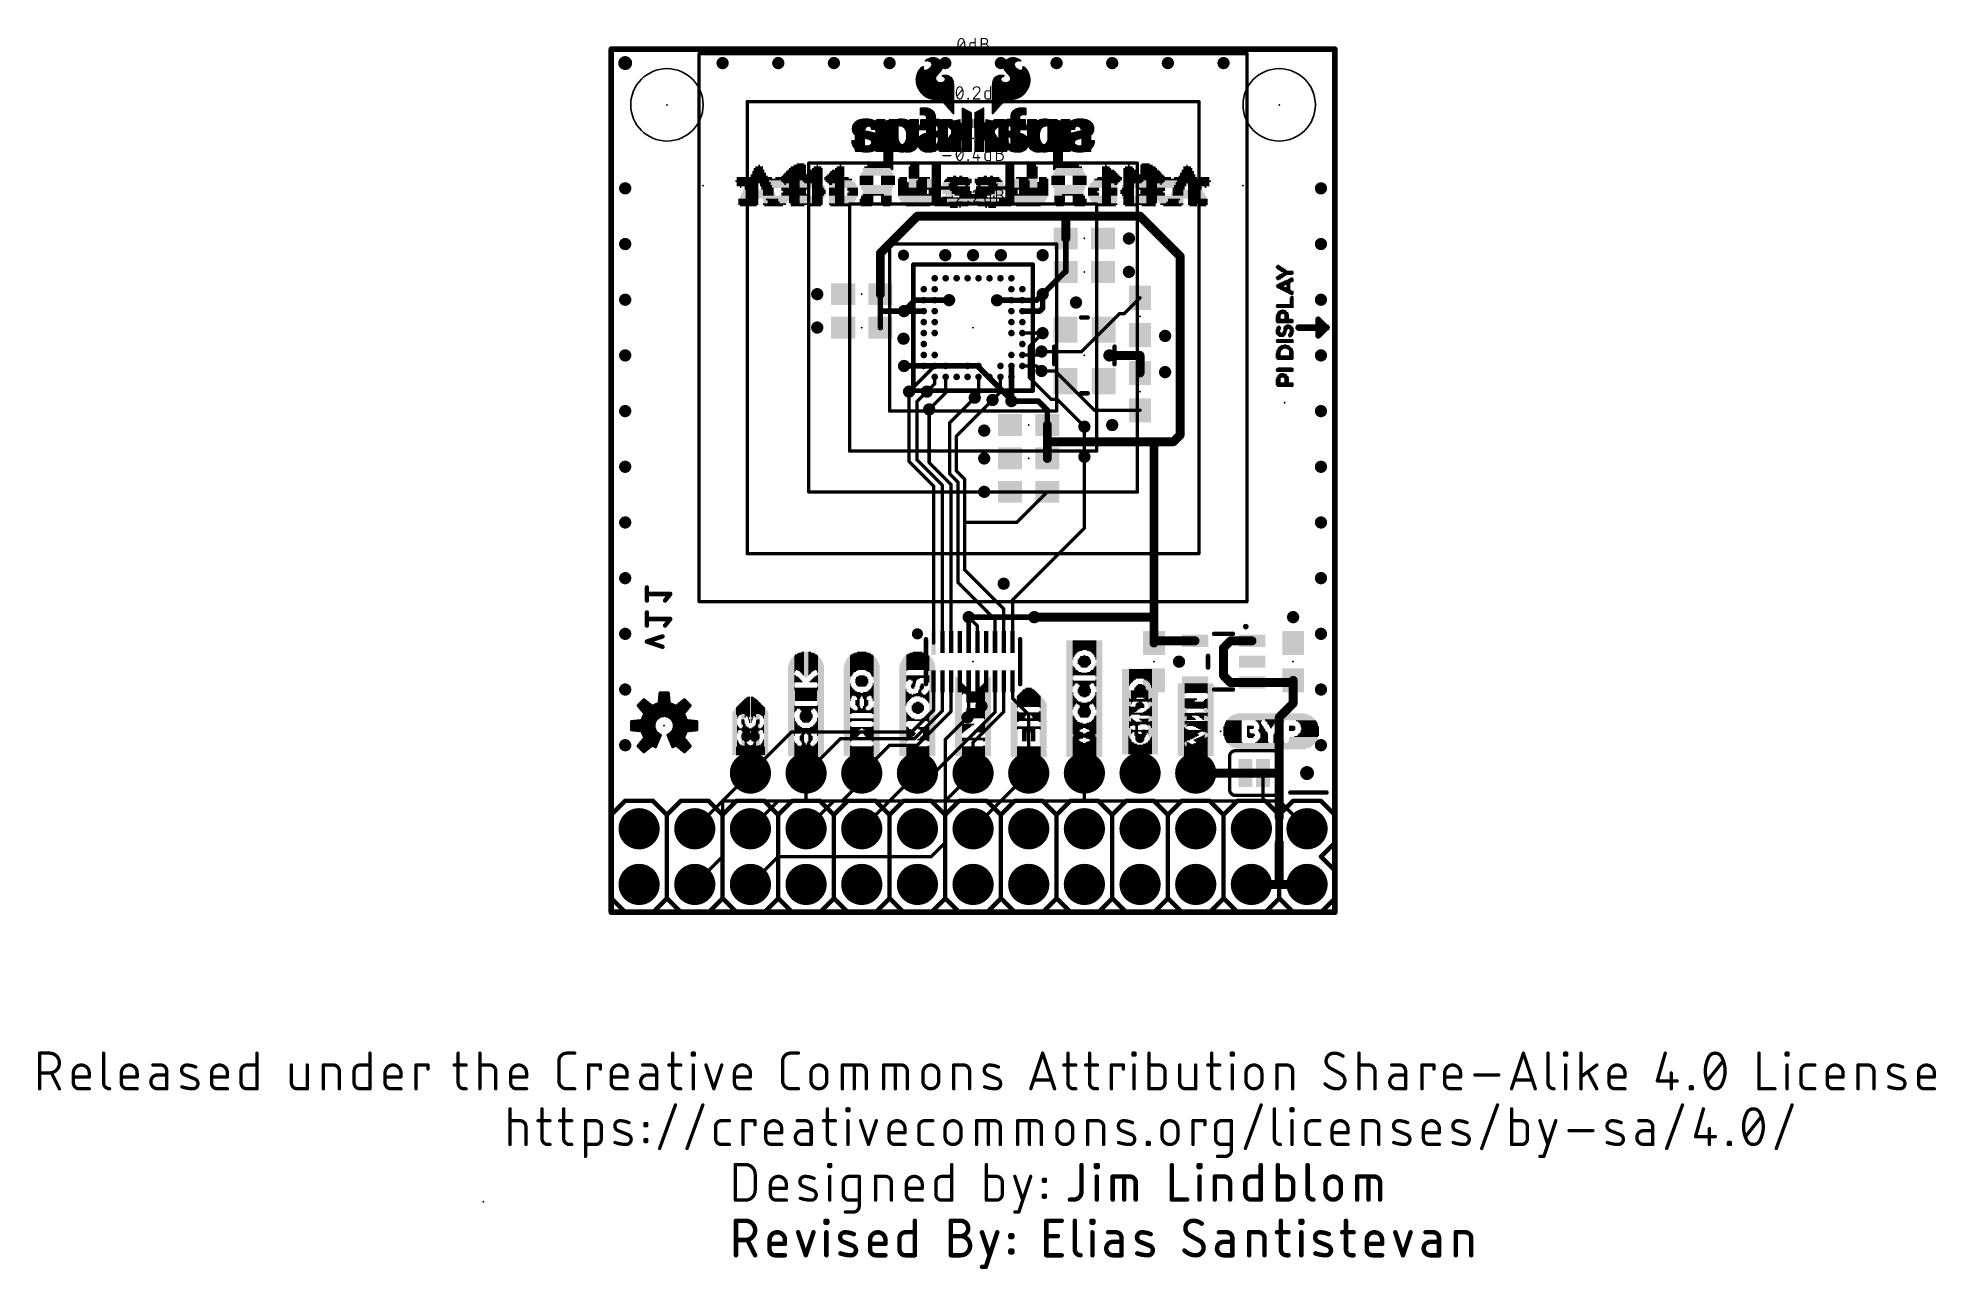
# Model space of a CAD drawing. Extents: x -26.2 to 60.5, y -16.3 to 39.9.
import ezdxf

# ---------------------------------------------------------------- set-up
doc = ezdxf.new("R2010")
doc.units = 0
for name, color, linetype in [('1', 12, 'CONTINUOUS'), ('16', 140, 'CONTINUOUS'), ('17', 183, 'CONTINUOUS'), ('18', 110, 'CONTINUOUS'), ('20', 53, 'CONTINUOUS'), ('21', 41, 'CONTINUOUS'), ('22', 40, 'CONTINUOUS'), ('23', 53, 'CONTINUOUS'), ('24', 53, 'CONTINUOUS'), ('49', 6, 'CONTINUOUS'), ('51', 53, 'CONTINUOUS')]:
    doc.layers.add(name, color=color, linetype=linetype)

# ---------------------------------------------------------------- blocks, each defined once
blk = doc.blocks.new('RECT')
blk.add_solid([(-0.5, -0.5), (0.5, -0.5), (-0.5, 0.5), (0.5, 0.5)])
blk = doc.blocks.new('PIE')
at = {"const_width": 0.5}
blk.add_lwpolyline([(0, -0.25, 1), (0, 0.25, 1), (0, -0.25)], format="xyb", dxfattribs=at)
blk = doc.blocks.new('ROUNDP')
at = {"const_width": 0.5}
blk.add_lwpolyline([(0, -0.25, 1), (0, 0.25, 1), (0, -0.25)], format="xyb", dxfattribs=at)
blk = doc.blocks.new('ROUNDV')
at = {"const_width": 0.5}
blk.add_lwpolyline([(0, -0.25, 1), (0, 0.25, 1), (0, -0.25)], format="xyb", dxfattribs=at)

msp = doc.modelspace()

# ---------------------------------------------------------------- linework, layer by layer
at = {"layer": '1'}
for points, const_width in [([(0, 39.37), (0, 0)], 0.254), ([(33.02, 39.37), (0, 39.37)], 0.254), ([(33.02, 0), (33.02, 39.37)], 0.254), ([(12.7, 30.48), (12.7, 22.86)], 0.1524), ([(20.32, 30.48), (12.7, 30.48)], 0.1524), ([(20.32, 22.86), (20.32, 30.48)], 0.1524), ([(14.76, 27.92), (15.4178, 27.92)], 0.254), ([(18.26, 27.92), (17.6022, 27.92)], 0.254), ([(17.6022, 27.92), (17.6022, 27.9146)], 0.1524), ([(19.685, 27.559), (19.685, 28.194)], 0.254), ([(14.26, 27.42), (13.3604, 27.42)], 0.254), ([(18.76, 27.42), (19.546, 27.42)], 0.254), ([(19.546, 27.42), (19.685, 27.559)], 0.254), ([(18.76, 26.42), (19.6864, 26.42)], 0.1524), ([(19.6864, 26.42), (19.6824, 26.416)], 0.1524), ([(18.76, 25.42), (19.4764, 25.42)], 0.1524), ([(19.4764, 25.42), (19.6342, 25.5778)], 0.1524), ([(14.26, 24.92), (13.3604, 24.92)], 0.254), ([(14.76, 24.92), (13.589, 23.749)], 0.1524), ([(14.76, 24.42), (14.76, 24.1072)], 0.1524), ([(15.26, 24.42), (15.26, 23.6899)], 0.1524), ([(16.76, 24.42), (16.76, 23.6464)], 0.1524), ([(17.76, 24.42), (17.76, 23.729)], 0.1524), ([(18.26, 24.92), (18.26, 24.42)], 0.254), ([(18.26, 24.42), (18.26, 23.3172)], 0.254), ([(18.76, 24.92), (19.403, 24.92)], 0.1524), ([(19.403, 24.92), (19.6342, 24.6888)], 0.1524), ([(14.76, 24.1072), (14.4018, 23.749)], 0.1524), ([(15.26, 23.6899), (14.5063, 22.9362)], 0.1524), ([(16.76, 23.6464), (16.5862, 23.4726)], 0.1524), ([(17.76, 23.729), (17.399, 23.368)], 0.1524), ([(12.7, 22.86), (20.32, 22.86)], 0.1524), ([(21.59, 22.1488), (21.59, 20.7772)], 0.1524), ([(16.31, 13.462), (19.304, 13.462)], 0.254), ([(15.24, 7.874), (16.256, 8.89)], 0.1524), ([(15.24, 5.08), (15.24, 7.874)], 0.1524), ([(5.08, 5.08), (6.35, 6.35)], 0.1524), ([(11.43, 5.969), (11.43, 6.35)], 0.1524), ([(21.59, 6.35), (21.59, 5.08)], 0.1524), ([(28.9306, 6.35), (26.67, 6.35)], 0.4064), ([(29.7434, 6.35), (29.7434, 5.1054)], 0.1524), ([(10.541, 5.08), (11.43, 5.969)], 0.1524), ([(5.08, 2.54), (5.08, 5.08)], 0.1524), ([(6.35, 3.81), (7.62, 5.08)], 0.1524), ([(7.62, 5.08), (10.541, 5.08)], 0.1524), ([(11.43, 3.81), (12.7, 5.08)], 0.1524), ([(12.7, 5.08), (15.24, 5.08)], 0.1524), ([(21.59, 5.08), (15.24, 5.08)], 0.1524), ([(29.718, 5.08), (21.59, 5.08)], 0.1524), ([(29.7434, 5.1054), (29.718, 5.08)], 0.1524), ([(30.48, 5.08), (29.718, 5.08)], 0.1524), ([(31.75, 3.81), (30.48, 5.08)], 0.1524), ([(3.81, 1.27), (5.08, 2.54)], 0.1524), ([(0, 0), (33.02, 0)], 0.254)]:
    msp.add_lwpolyline(points, dxfattribs=dict(at, const_width=const_width))
for points, const_width in [([(0.0635, 39.37, 1), (-0.0635, 39.37)], 0.127), ([(0, 39.4335, 1), (0, 39.3065)], 0.127), ([(33.0835, 39.37, 1), (32.9565, 39.37)], 0.127), ([(33.02, 39.3065, 1), (33.02, 39.4335)], 0.127), ([(12.7381, 30.48, 1), (12.6619, 30.48)], 0.0762), ([(12.7, 30.5181, 1), (12.7, 30.4419)], 0.0762), ([(20.3581, 30.48, 1), (20.2819, 30.48)], 0.0762), ([(20.32, 30.4419, 1), (20.32, 30.5181)], 0.0762), ([(14.76, 27.9835, 1), (14.76, 27.8565)], 0.127), ([(15.4178, 27.8565, 1), (15.4178, 27.9835)], 0.127), ([(17.6022, 27.9835, 1), (17.6022, 27.8565)], 0.127), ([(17.6403, 27.92, 1), (17.5641, 27.92)], 0.0762), ([(17.5641, 27.9146, 1), (17.6403, 27.9146)], 0.0762), ([(18.26, 27.8565, 1), (18.26, 27.9835)], 0.127), ([(19.7485, 28.194, 1), (19.6215, 28.194)], 0.127), ([(13.3604, 27.4835, 1), (13.3604, 27.3565)], 0.127), ([(14.26, 27.3565, 1), (14.26, 27.4835)], 0.127), ([(18.76, 27.4835, 1), (18.76, 27.3565)], 0.127), ([(19.5011, 27.4649, 1), (19.5909, 27.3751)], 0.127), ([(19.546, 27.3565, 1), (19.546, 27.4835)], 0.127), ([(19.6215, 27.559, 1), (19.7485, 27.559)], 0.127), ([(19.7299, 27.5141, 1), (19.6401, 27.6039)], 0.127), ([(18.76, 26.4581, 1), (18.76, 26.3819)], 0.0762), ([(19.6555, 26.4429, 1), (19.7093, 26.3891)], 0.0762), ([(19.7133, 26.3931, 1), (19.6595, 26.4469)], 0.0762), ([(19.6864, 26.3819, 1), (19.6864, 26.4581)], 0.0762), ([(18.76, 25.4581, 1), (18.76, 25.3819)], 0.0762), ([(19.4495, 25.4469, 1), (19.5033, 25.3931)], 0.0762), ([(19.4764, 25.3819, 1), (19.4764, 25.4581)], 0.0762), ([(19.6611, 25.5509, 1), (19.6073, 25.6047)], 0.0762), ([(13.3604, 24.9835, 1), (13.3604, 24.8565)], 0.127), ([(14.26, 24.8565, 1), (14.26, 24.9835)], 0.127), ([(14.7981, 24.42, 1), (14.7219, 24.42)], 0.0762), ([(14.7869, 24.8931, 1), (14.7331, 24.9469)], 0.0762), ([(15.2981, 24.42, 1), (15.2219, 24.42)], 0.0762), ([(16.7981, 24.42, 1), (16.7219, 24.42)], 0.0762), ([(17.7981, 24.42, 1), (17.7219, 24.42)], 0.0762), ([(18.3235, 24.92, 1), (18.1965, 24.92)], 0.127), ([(18.3235, 24.42, 1), (18.1965, 24.42)], 0.127), ([(18.1965, 24.42, 1), (18.3235, 24.42)], 0.127), ([(18.76, 24.9581, 1), (18.76, 24.8819)], 0.0762), ([(19.4299, 24.9469, 1), (19.3761, 24.8931)], 0.0762), ([(19.403, 24.8819, 1), (19.403, 24.9581)], 0.0762), ([(19.6073, 24.6619, 1), (19.6611, 24.7157)], 0.0762), ([(13.5621, 23.7759, 1), (13.6159, 23.7221)], 0.0762), ([(14.3749, 23.7759, 1), (14.4287, 23.7221)], 0.0762), ([(14.7219, 24.1072, 1), (14.7981, 24.1072)], 0.0762), ([(14.7869, 24.0803, 1), (14.7331, 24.1341)], 0.0762), ([(15.2219, 23.6899, 1), (15.2981, 23.6899)], 0.0762), ([(15.2869, 23.663, 1), (15.2331, 23.7169)], 0.0762), ([(16.5593, 23.4995, 1), (16.6131, 23.4457)], 0.0762), ([(16.7219, 23.6464, 1), (16.7981, 23.6464)], 0.0762), ([(16.7869, 23.6195, 1), (16.7331, 23.6733)], 0.0762), ([(17.3721, 23.3949, 1), (17.4259, 23.3411)], 0.0762), ([(17.7219, 23.729, 1), (17.7981, 23.729)], 0.0762), ([(17.7869, 23.7021, 1), (17.7331, 23.7559)], 0.0762), ([(12.7, 22.8981, 1), (12.7, 22.8219)], 0.0762), ([(12.6619, 22.86, 1), (12.7381, 22.86)], 0.0762), ([(14.4793, 22.9631, 1), (14.5332, 22.9093)], 0.0762), ([(18.1965, 23.3172, 1), (18.3235, 23.3172)], 0.127), ([(20.2819, 22.86, 1), (20.3581, 22.86)], 0.0762), ([(20.32, 22.8219, 1), (20.32, 22.8981)], 0.0762), ([(21.6281, 22.1488, 1), (21.5519, 22.1488)], 0.0762), ([(21.5519, 20.7772, 1), (21.6281, 20.7772)], 0.0762), ([(16.31, 13.5255, 1), (16.31, 13.3985)], 0.127), ([(19.304, 13.3985, 1), (19.304, 13.5255)], 0.127), ([(16.2829, 8.8631, 1), (16.2291, 8.9169)], 0.0762), ([(15.2781, 7.874, 1), (15.2019, 7.874)], 0.0762), ([(15.2131, 7.9009, 1), (15.2669, 7.8471)], 0.0762), ([(6.3769, 6.3231, 1), (6.3231, 6.3769)], 0.0762), ([(11.4681, 6.35, 1), (11.3919, 6.35)], 0.0762), ([(21.6281, 6.35, 1), (21.5519, 6.35)], 0.0762), ([(26.67, 6.4516, 1), (26.67, 6.2484)], 0.2032), ([(28.9306, 6.2484, 1), (28.9306, 6.4516)], 0.2032), ([(29.7815, 6.35, 1), (29.7053, 6.35)], 0.0762), ([(11.3919, 5.969, 1), (11.4681, 5.969)], 0.0762), ([(11.4569, 5.9421, 1), (11.4031, 5.9959)], 0.0762), ([(5.1181, 5.08, 1), (5.0419, 5.08)], 0.0762), ([(5.0531, 5.1069, 1), (5.1069, 5.0531)], 0.0762), ([(7.62, 5.1181, 1), (7.62, 5.0419)], 0.0762), ([(7.6469, 5.0531, 1), (7.5931, 5.1069)], 0.0762), ([(10.5141, 5.1069, 1), (10.5679, 5.0531)], 0.0762), ([(10.541, 5.0419, 1), (10.541, 5.1181)], 0.0762), ([(12.7, 5.1181, 1), (12.7, 5.0419)], 0.0762), ([(12.7269, 5.0531, 1), (12.6731, 5.1069)], 0.0762), ([(15.24, 5.1181, 1), (15.24, 5.0419)], 0.0762), ([(15.2019, 5.08, 1), (15.2781, 5.08)], 0.0762), ([(15.24, 5.0419, 1), (15.24, 5.1181)], 0.0762), ([(21.59, 5.1181, 1), (21.59, 5.0419)], 0.0762), ([(21.5519, 5.08, 1), (21.6281, 5.08)], 0.0762), ([(21.59, 5.0419, 1), (21.59, 5.1181)], 0.0762), ([(29.718, 5.1181, 1), (29.718, 5.0419)], 0.0762), ([(29.6911, 5.1069, 1), (29.7449, 5.0531)], 0.0762), ([(29.7053, 5.1054, 1), (29.7815, 5.1054)], 0.0762), ([(29.7703, 5.0785, 1), (29.7165, 5.1323)], 0.0762), ([(29.718, 5.0419, 1), (29.718, 5.1181)], 0.0762), ([(30.5069, 5.1069, 1), (30.4531, 5.0531)], 0.0762), ([(30.48, 5.0419, 1), (30.48, 5.1181)], 0.0762), ([(6.3231, 3.8369, 1), (6.3769, 3.7831)], 0.0762), ([(11.4031, 3.8369, 1), (11.4569, 3.7831)], 0.0762), ([(31.7231, 3.7831, 1), (31.7769, 3.8369)], 0.0762), ([(5.1069, 2.5131, 1), (5.0531, 2.5669)], 0.0762), ([(5.0419, 2.54, 1), (5.1181, 2.54)], 0.0762), ([(3.7831, 1.2969, 1), (3.8369, 1.2431)], 0.0762), ([(0, 0.0635, 1), (0, -0.0635)], 0.127), ([(-0.0635, 0, 1), (0.0635, 0)], 0.127), ([(32.9565, 0, 1), (33.0835, 0)], 0.127), ([(33.02, -0.0635, 1), (33.02, 0.0635)], 0.127)]:
    msp.add_lwpolyline(points, format="xyb", dxfattribs=dict(at, const_width=const_width))
at = {"layer": '16'}
for points, const_width in [([(0, 39.37), (0, 0)], 0.254), ([(33.02, 39.37), (0, 39.37)], 0.254), ([(33.02, 0), (33.02, 39.37)], 0.254), ([(13.97, 31.75), (12.28, 30.06)], 0.4064), ([(20.74, 31.75), (13.97, 31.75)], 0.4064), ([(24.13, 31.75), (20.74, 31.75)], 0.4064), ([(20.74, 30.734), (20.74, 31.75)], 0.4064), ([(25.9588, 29.9212), (24.13, 31.75)], 0.4064), ([(20.74, 29.21), (20.74, 30.734)], 0.254), ([(12.28, 30.06), (12.28, 28.194)], 0.4064), ([(25.9588, 21.7678), (25.9588, 29.9212)], 0.4064), ([(20.701, 29.21), (19.685, 28.194)], 0.254), ([(20.74, 29.21), (20.701, 29.21)], 0.254), ([(12.28, 27.432), (12.28, 28.194)], 0.254), ([(13.8604, 27.92), (13.3604, 27.42)], 0.254), ([(15.4178, 27.92), (13.8604, 27.92)], 0.254), ([(17.6022, 27.9146), (19.4056, 27.9146)], 0.254), ([(19.4056, 27.9146), (19.685, 28.194)], 0.254), ([(23.407, 27.305), (24.13, 28.028)], 0.1524), ([(12.28, 26.67), (12.28, 27.432)], 0.254), ([(12.292, 27.42), (12.28, 27.432)], 0.254), ([(13.3604, 27.42), (12.292, 27.42)], 0.254), ([(22.465, 26.575), (23.195, 27.305)], 0.1524), ([(23.195, 27.305), (23.407, 27.305)], 0.1524), ([(19.0754, 25.8093), (19.4027, 26.1366)], 0.1524), ([(19.4027, 26.1366), (19.403, 26.1366)], 0.1524), ([(19.403, 26.1366), (19.6824, 26.416)], 0.1524), ([(21.4678, 25.5778), (22.465, 26.575)], 0.1524), ([(19.0754, 24.3913), (19.0754, 25.8093)], 0.1524), ([(19.6342, 25.5778), (21.4678, 25.5778)], 0.1524), ([(22.733, 25.4), (24.13, 25.4)], 0.4064), ([(24.13, 25.4), (24.13, 24.599)], 0.4064), ([(13.3604, 24.92), (16.7091, 24.92)], 0.254), ([(16.7091, 24.92), (18.26, 23.3691)], 0.254), ([(20.0703, 23.3964), (19.0754, 24.3913)], 0.1524), ([(19.6342, 24.6888), (20.2512, 24.6888)], 0.1524), ([(20.2512, 24.6888), (20.715, 24.225)], 0.1524), ([(20.715, 24.225), (22.041, 22.899)], 0.1524), ([(13.589, 23.749), (13.589, 20.5635)], 0.1524), ([(13.9475, 23.2947), (14.4018, 23.749)], 0.1524), ([(15.4432, 22.3296), (16.5862, 23.4726)], 0.1524), ([(17.399, 23.368), (15.748, 21.717)], 0.1524), ([(18.26, 23.3172), (18.26, 23.3691)], 0.254), ([(19.4818, 23.3172), (18.26, 23.3172)], 0.254), ([(19.9, 22.899), (19.4818, 23.3172)], 0.254), ([(20.0703, 23.3964), (20.3424, 23.3964)], 0.1524), ([(20.3424, 23.3964), (21.59, 22.1488)], 0.1524), ([(13.9475, 20.6361), (13.9475, 23.2947)], 0.1524), ([(14.5063, 22.9362), (14.5063, 20.5083)], 0.1524), ([(19.9, 22.225), (19.9, 22.899)], 0.254), ([(22.041, 22.899), (24.13, 22.899)], 0.1524), ([(15.4432, 20.0025), (15.4432, 22.3296)], 0.1524), ([(15.748, 21.717), (15.748, 20.1287)], 0.1524), ([(19.9, 21.463), (19.9, 22.225)], 0.4064), ([(19.9, 20.701), (19.9, 21.463)], 0.4064), ([(19.9, 21.463), (24.765, 21.463)], 0.4064), ([(24.765, 13.462), (24.765, 21.463)], 0.4064), ([(24.765, 21.463), (25.654, 21.463)], 0.4064), ([(25.654, 21.463), (25.9588, 21.7678)], 0.4064), ([(21.59, 20.7772), (21.59, 17.526)], 0.1524), ([(13.589, 20.5635), (14.71, 19.4425)], 0.1524), ([(15.11, 19.4735), (13.9475, 20.6361)], 0.1524), ([(14.5063, 20.5083), (15.51, 19.5046)], 0.1524), ([(15.8148, 19.6309), (15.4432, 20.0025)], 0.1524), ([(15.748, 20.1287), (16.1196, 19.7571)], 0.1524), ([(14.71, 19.4425), (14.71, 12.28)], 0.1524), ([(15.11, 12.33), (15.11, 19.4735)], 0.1524), ([(15.51, 19.5046), (15.51, 12.33)], 0.1524), ([(15.8148, 19.6309), (15.8148, 15.0462)], 0.1524), ([(16.1196, 19.7571), (16.1196, 17.78)], 0.1524), ([(19.9, 19.177), (18.503, 17.78)], 0.1524), ([(16.1196, 17.78), (16.1196, 15.6304)], 0.1524), ([(18.503, 17.78), (16.1196, 17.78)], 0.1524), ([(21.59, 17.526), (18.31, 14.246)], 0.1524), ([(16.1196, 15.6304), (17.91, 13.84)], 0.1524), ([(1.6256, 14.2219), (1.6256, 14.8145)], 0.2032), ([(15.8148, 15.0462), (17.51, 13.351)], 0.1524), ([(2.6924, 14.5182), (1.6256, 14.5182)], 0.2032), ([(2.4553, 14.2219), (2.6924, 14.5182)], 0.2032), ([(17.91, 13.84), (17.91, 12.33)], 0.1524), ([(18.31, 14.246), (18.31, 12.33)], 0.1524), ([(1.6256, 13.0789), (1.6256, 13.6715)], 0.2032), ([(2.6924, 13.3752), (1.6256, 13.3752)], 0.2032), ([(2.4553, 13.0789), (2.6924, 13.3752)], 0.2032), ([(16.31, 12.33), (16.31, 13.462)], 0.2032), ([(16.71, 13.062), (16.31, 13.462)], 0.1524), ([(16.71, 12.33), (16.71, 13.062)], 0.1524), ([(17.51, 13.351), (17.51, 12.33)], 0.1524), ([(19.304, 13.462), (24.765, 13.462)], 0.4064), ([(24.765, 13.462), (24.765, 12.28)], 0.4064), ([(1.6256, 12.3465), (2.3368, 12.5836)], 0.2032), ([(2.3368, 12.1095), (1.6256, 12.3465)], 0.2032), ([(24.865, 12.38), (24.765, 12.28)], 0.4064), ([(26.6399, 12.38), (24.865, 12.38)], 0.4064), ([(28.255, 12.38), (27.94, 12.065)], 0.4064), ([(27.94, 12.065), (27.94, 10.795)], 0.4064), ([(29.2401, 12.38), (28.255, 12.38)], 0.4064), ([(14.71, 10.53), (14.71, 9.2236)], 0.1524), ([(15.11, 10.53), (15.11, 9.1918)], 0.1524), ([(15.51, 10.53), (15.51, 9.16)], 0.1524), ([(16.31, 8.944), (16.31, 10.53)], 0.1524), ([(17.51, 10.53), (17.51, 9.128)], 0.1524), ([(17.91, 10.53), (17.91, 9.147)], 0.1524), ([(18.31, 10.53), (18.31, 9.757)], 0.1524), ([(27.94, 10.795), (28.255, 10.48)], 0.4064), ([(28.255, 10.48), (29.2401, 10.48)], 0.4064), ([(29.2401, 10.48), (31.015, 10.48)], 0.4064), ([(31.015, 10.48), (31.115, 10.58)], 0.4064), ([(31.115, 10.58), (31.115, 9.525)], 0.4064), ([(19.05, 9.017), (18.31, 9.757)], 0.1524), ([(31.115, 9.525), (30.48, 8.89)], 0.4064), ([(14.71, 9.2236), (13.716, 8.2296)], 0.1524), ([(15.11, 9.1918), (13.843, 7.9248)], 0.1524), ([(15.51, 9.16), (13.97, 7.62)], 0.1524), ([(17.51, 9.128), (14.732, 6.35)], 0.1524), ([(16.256, 8.89), (16.31, 8.944)], 0.1524), ([(17.91, 9.147), (16.51, 7.747)], 0.1524), ([(19.05, 9.017), (19.05, 6.35)], 0.1524), ([(30.48, 8.89), (30.48, 6.35)], 0.4064), ([(8.2296, 8.2296), (6.35, 6.35)], 0.1524), ([(13.716, 8.2296), (8.2296, 8.2296)], 0.1524), ([(8.89, 6.35), (10.4648, 7.9248)], 0.1524), ([(13.843, 7.9248), (10.4648, 7.9248)], 0.1524), ([(16.51, 6.35), (16.51, 7.747)], 0.1524), ([(12.7, 7.62), (11.43, 6.35)], 0.1524), ([(13.97, 7.62), (12.7, 7.62)], 0.1524), ([(8.89, 5.08), (8.89, 6.35)], 0.1524), ([(12.7, 5.08), (13.97, 6.35)], 0.1524), ([(13.97, 6.35), (14.732, 6.35)], 0.1524), ([(15.24, 5.08), (16.51, 6.35)], 0.1524), ([(16.51, 3.81), (19.05, 6.35)], 0.1524), ([(26.67, 6.35), (30.48, 6.35)], 0.4064), ([(30.48, 6.35), (30.48, 4.318)], 0.4064), ([(3.81, 3.81), (5.08, 5.08)], 0.1524), ([(5.08, 5.08), (8.89, 5.08)], 0.1524), ([(8.89, 3.81), (10.16, 5.08)], 0.1524), ([(10.16, 5.08), (12.7, 5.08)], 0.1524), ([(15.24, 3.175), (15.24, 5.08)], 0.1524), ([(30.48, 4.318), (30.48, 3.175)], 0.3556), ([(6.35, 1.27), (7.62, 2.54)], 0.1524), ([(7.62, 2.54), (14.605, 2.54)], 0.1524), ([(14.605, 2.54), (15.24, 3.175)], 0.1524), ([(30.48, 3.175), (30.48, 1.27)], 0.4064), ([(30.48, 1.27), (29.21, 1.27)], 0.4064), ([(30.48, 1.27), (31.75, 1.27)], 0.4064), ([(0, 0), (33.02, 0)], 0.254)]:
    msp.add_lwpolyline(points, dxfattribs=dict(at, const_width=const_width))
for points, const_width in [([(0.0635, 39.37, 1), (-0.0635, 39.37)], 0.127), ([(0, 39.4335, 1), (0, 39.3065)], 0.127), ([(33.0835, 39.37, 1), (32.9565, 39.37)], 0.127), ([(33.02, 39.3065, 1), (33.02, 39.4335)], 0.127), ([(13.97, 31.8516, 1), (13.97, 31.6484)], 0.2032), ([(14.0418, 31.6782, 1), (13.8982, 31.8218)], 0.2032), ([(20.74, 31.8516, 1), (20.74, 31.6484)], 0.2032), ([(20.8416, 31.75, 1), (20.6384, 31.75)], 0.2032), ([(20.74, 31.6484, 1), (20.74, 31.8516)], 0.2032), ([(24.2018, 31.8218, 1), (24.0582, 31.6782)], 0.2032), ([(24.13, 31.6484, 1), (24.13, 31.8516)], 0.2032), ([(20.6384, 30.734, 1), (20.8416, 30.734)], 0.2032), ([(20.8035, 30.734, 1), (20.6765, 30.734)], 0.127), ([(12.3816, 30.06, 1), (12.1784, 30.06)], 0.2032), ([(12.2082, 30.1318, 1), (12.3518, 29.9882)], 0.2032), ([(26.0604, 29.9212, 1), (25.8572, 29.9212)], 0.2032), ([(25.887, 29.8494, 1), (26.0306, 29.993)], 0.2032), ([(20.701, 29.2735, 1), (20.701, 29.1465)], 0.127), ([(20.7459, 29.1651, 1), (20.6561, 29.2549)], 0.127), ([(20.6765, 29.21, 1), (20.8035, 29.21)], 0.127), ([(20.74, 29.1465, 1), (20.74, 29.2735)], 0.127), ([(12.1784, 28.194, 1), (12.3816, 28.194)], 0.2032), ([(12.3435, 28.194, 1), (12.2165, 28.194)], 0.127), ([(13.8604, 27.9835, 1), (13.8604, 27.8565)], 0.127), ([(13.9053, 27.8751, 1), (13.8155, 27.9649)], 0.127), ([(15.4178, 27.8565, 1), (15.4178, 27.9835)], 0.127), ([(17.6022, 27.9781, 1), (17.6022, 27.8511)], 0.127), ([(19.3607, 27.9595, 1), (19.4505, 27.8697)], 0.127), ([(19.4056, 27.8511, 1), (19.4056, 27.9781)], 0.127), ([(19.6401, 28.2389, 1), (19.7299, 28.1491)], 0.127), ([(19.7299, 28.1491, 1), (19.6401, 28.2389)], 0.127), ([(24.1569, 28.0011, 1), (24.1031, 28.0549)], 0.0762), ([(12.3435, 27.432, 1), (12.2165, 27.432)], 0.127), ([(12.3249, 27.4769, 1), (12.2351, 27.3871)], 0.127), ([(12.2165, 27.432, 1), (12.3435, 27.432)], 0.127), ([(12.292, 27.4835, 1), (12.292, 27.3565)], 0.127), ([(12.2471, 27.3751, 1), (12.3369, 27.4649)], 0.127), ([(13.3155, 27.4649, 1), (13.4053, 27.3751)], 0.127), ([(13.3604, 27.3565, 1), (13.3604, 27.4835)], 0.127), ([(23.195, 27.3431, 1), (23.195, 27.2669)], 0.0762), ([(23.2219, 27.2781, 1), (23.1681, 27.3319)], 0.0762), ([(23.3801, 27.3319, 1), (23.4339, 27.2781)], 0.0762), ([(23.407, 27.2669, 1), (23.407, 27.3431)], 0.0762), ([(12.2165, 26.67, 1), (12.3435, 26.67)], 0.127), ([(19.4027, 26.1747, 1), (19.4027, 26.0985)], 0.0762), ([(19.3761, 26.1635, 1), (19.4299, 26.1097)], 0.0762), ([(19.4297, 26.1097, 1), (19.3758, 26.1635)], 0.0762), ([(19.403, 26.0985, 1), (19.403, 26.1747)], 0.0762), ([(19.7093, 26.3891, 1), (19.6555, 26.4429)], 0.0762), ([(22.4381, 26.6019, 1), (22.4919, 26.5481)], 0.0762), ([(22.4919, 26.5481, 1), (22.4381, 26.6019)], 0.0762), ([(19.1135, 25.8093, 1), (19.0373, 25.8093)], 0.0762), ([(19.0485, 25.8362, 1), (19.1023, 25.7823)], 0.0762), ([(19.6342, 25.6159, 1), (19.6342, 25.5397)], 0.0762), ([(21.4409, 25.6047, 1), (21.4947, 25.5509)], 0.0762), ([(21.4678, 25.5397, 1), (21.4678, 25.6159)], 0.0762), ([(22.733, 25.5016, 1), (22.733, 25.2984)], 0.2032), ([(24.2316, 25.4, 1), (24.0284, 25.4)], 0.2032), ([(24.13, 25.2984, 1), (24.13, 25.5016)], 0.2032), ([(13.3604, 24.9835, 1), (13.3604, 24.8565)], 0.127), ([(16.754, 24.9649, 1), (16.6642, 24.8751)], 0.127), ([(16.7091, 24.8565, 1), (16.7091, 24.9835)], 0.127), ([(19.1023, 24.4183, 1), (19.0485, 24.3644)], 0.0762), ([(19.0373, 24.3913, 1), (19.1135, 24.3913)], 0.0762), ([(19.6342, 24.7269, 1), (19.6342, 24.6507)], 0.0762), ([(20.2781, 24.7157, 1), (20.2243, 24.6619)], 0.0762), ([(20.2512, 24.6507, 1), (20.2512, 24.7269)], 0.0762), ([(20.7419, 24.2519, 1), (20.6881, 24.1981)], 0.0762), ([(20.6881, 24.1981, 1), (20.7419, 24.2519)], 0.0762), ([(24.0284, 24.599, 1), (24.2316, 24.599)], 0.2032), ([(13.6271, 23.749, 1), (13.5509, 23.749)], 0.0762), ([(14.4287, 23.7221, 1), (14.3749, 23.7759)], 0.0762), ([(16.6131, 23.4457, 1), (16.5593, 23.4995)], 0.0762), ([(17.4259, 23.3411, 1), (17.3721, 23.3949)], 0.0762), ([(18.3235, 23.3691, 1), (18.1965, 23.3691)], 0.127), ([(18.26, 23.3807, 1), (18.26, 23.2537)], 0.127), ([(18.2151, 23.3242, 1), (18.3049, 23.414)], 0.127), ([(19.5267, 23.3621, 1), (19.4369, 23.2723)], 0.127), ([(19.4818, 23.2537, 1), (19.4818, 23.3807)], 0.127), ([(20.0703, 23.4345, 1), (20.0703, 23.3583)], 0.0762), ([(20.0434, 23.3695, 1), (20.0973, 23.4233)], 0.0762), ([(20.3693, 23.4233, 1), (20.3155, 23.3695)], 0.0762), ([(20.3424, 23.3583, 1), (20.3424, 23.4345)], 0.0762), ([(13.9205, 23.3216, 1), (13.9744, 23.2677)], 0.0762), ([(13.9856, 23.2947, 1), (13.9094, 23.2947)], 0.0762), ([(14.5444, 22.9362, 1), (14.4682, 22.9362)], 0.0762), ([(18.1965, 23.3172, 1), (18.3235, 23.3172)], 0.127), ([(19.9635, 22.899, 1), (19.8365, 22.899)], 0.127), ([(19.8551, 22.8541, 1), (19.9449, 22.9439)], 0.127), ([(22.041, 22.9371, 1), (22.041, 22.8609)], 0.0762), ([(22.0141, 22.8721, 1), (22.0679, 22.9259)], 0.0762), ([(24.13, 22.8609, 1), (24.13, 22.9371)], 0.0762), ([(15.4813, 22.3296, 1), (15.4051, 22.3296)], 0.0762), ([(15.4163, 22.3565, 1), (15.4701, 22.3027)], 0.0762), ([(15.7861, 21.717, 1), (15.7099, 21.717)], 0.0762), ([(15.7211, 21.7439, 1), (15.7749, 21.6901)], 0.0762), ([(20.0016, 22.225, 1), (19.7984, 22.225)], 0.2032), ([(20.0016, 21.463, 1), (19.7984, 21.463)], 0.2032), ([(19.9, 21.5646, 1), (19.9, 21.3614)], 0.2032), ([(19.8365, 22.225, 1), (19.9635, 22.225)], 0.127), ([(21.5631, 22.1219, 1), (21.6169, 22.1757)], 0.0762), ([(24.8666, 21.463, 1), (24.6634, 21.463)], 0.2032), ([(24.765, 21.5646, 1), (24.765, 21.3614)], 0.2032), ([(24.765, 21.3614, 1), (24.765, 21.5646)], 0.2032), ([(25.654, 21.3614, 1), (25.654, 21.5646)], 0.2032), ([(25.8572, 21.7678, 1), (26.0604, 21.7678)], 0.2032), ([(26.0306, 21.696, 1), (25.887, 21.8396)], 0.2032), ([(19.7984, 21.463, 1), (20.0016, 21.463)], 0.2032), ([(19.7984, 20.701, 1), (20.0016, 20.701)], 0.2032), ([(21.6281, 20.7772, 1), (21.5519, 20.7772)], 0.0762), ([(25.5822, 21.5348, 1), (25.7258, 21.3912)], 0.2032), ([(13.6159, 20.5904, 1), (13.5621, 20.5365)], 0.0762), ([(13.5509, 20.5635, 1), (13.6271, 20.5635)], 0.0762), ([(13.9744, 20.663, 1), (13.9205, 20.6091)], 0.0762), ([(13.9094, 20.6361, 1), (13.9856, 20.6361)], 0.0762), ([(14.5332, 20.5353, 1), (14.4793, 20.4814)], 0.0762), ([(14.4682, 20.5083, 1), (14.5444, 20.5083)], 0.0762), ([(15.4701, 20.0294, 1), (15.4163, 19.9755)], 0.0762), ([(15.4051, 20.0025, 1), (15.4813, 20.0025)], 0.0762), ([(15.7749, 20.1557, 1), (15.7211, 20.1018)], 0.0762), ([(15.7099, 20.1287, 1), (15.7861, 20.1287)], 0.0762), ([(14.7481, 19.4425, 1), (14.6719, 19.4425)], 0.0762), ([(14.6831, 19.4155, 1), (14.7369, 19.4694)], 0.0762), ([(15.1481, 19.4735, 1), (15.0719, 19.4735)], 0.0762), ([(15.0831, 19.4466, 1), (15.1369, 19.5005)], 0.0762), ([(15.5481, 19.5046, 1), (15.4719, 19.5046)], 0.0762), ([(15.4831, 19.4777, 1), (15.5369, 19.5315)], 0.0762), ([(15.8529, 19.6309, 1), (15.7767, 19.6309)], 0.0762), ([(15.7879, 19.6039, 1), (15.8417, 19.6578)], 0.0762), ([(16.1577, 19.7571, 1), (16.0815, 19.7571)], 0.0762), ([(16.0927, 19.7302, 1), (16.1465, 19.7841)], 0.0762), ([(19.9269, 19.1501, 1), (19.8731, 19.2039)], 0.0762), ([(16.1577, 17.78, 1), (16.0815, 17.78)], 0.0762), ([(16.1196, 17.8181, 1), (16.1196, 17.7419)], 0.0762), ([(16.0815, 17.78, 1), (16.1577, 17.78)], 0.0762), ([(18.4761, 17.8069, 1), (18.5299, 17.7531)], 0.0762), ([(18.503, 17.7419, 1), (18.503, 17.8181)], 0.0762), ([(21.5519, 17.526, 1), (21.6281, 17.526)], 0.0762), ([(21.6169, 17.4991, 1), (21.5631, 17.5529)], 0.0762), ([(16.0815, 15.6304, 1), (16.1577, 15.6304)], 0.0762), ([(16.1465, 15.6573, 1), (16.0927, 15.6035)], 0.0762), ([(1.6764, 14.8145, 1), (1.5748, 14.8145)], 0.1016), ([(15.7767, 15.0462, 1), (15.8529, 15.0462)], 0.0762), ([(15.8417, 15.0731, 1), (15.7879, 15.0193)], 0.0762), ([(1.6256, 14.569, 1), (1.6256, 14.4674)], 0.1016), ([(1.5748, 14.2219, 1), (1.6764, 14.2219)], 0.1016), ([(2.4157, 14.2536, 1), (2.495, 14.1901)], 0.1016), ([(2.7321, 14.4865, 1), (2.6527, 14.5499)], 0.1016), ([(2.6924, 14.4674, 1), (2.6924, 14.569)], 0.1016), ([(17.9481, 13.84, 1), (17.8719, 13.84)], 0.0762), ([(17.8831, 13.8131, 1), (17.9369, 13.8669)], 0.0762), ([(18.3481, 14.246, 1), (18.2719, 14.246)], 0.0762), ([(18.2831, 14.2729, 1), (18.3369, 14.2191)], 0.0762), ([(1.6764, 13.6715, 1), (1.5748, 13.6715)], 0.1016), ([(1.6256, 13.426, 1), (1.6256, 13.3244)], 0.1016), ([(1.5748, 13.0789, 1), (1.6764, 13.0789)], 0.1016), ([(2.4157, 13.1106, 1), (2.495, 13.0471)], 0.1016), ([(2.7321, 13.3435, 1), (2.6527, 13.407)], 0.1016), ([(2.6924, 13.3244, 1), (2.6924, 13.426)], 0.1016), ([(16.3608, 13.462, 1), (16.2592, 13.462)], 0.1016), ([(16.3369, 13.4889, 1), (16.2831, 13.4351)], 0.0762), ([(16.7481, 13.062, 1), (16.6719, 13.062)], 0.0762), ([(16.6831, 13.0351, 1), (16.7369, 13.0889)], 0.0762), ([(17.5481, 13.351, 1), (17.4719, 13.351)], 0.0762), ([(17.4831, 13.3241, 1), (17.5369, 13.3779)], 0.0762), ([(19.304, 13.5636, 1), (19.304, 13.3604)], 0.2032), ([(24.8666, 13.462, 1), (24.6634, 13.462)], 0.2032), ([(24.6634, 13.462, 1), (24.8666, 13.462)], 0.2032), ([(24.765, 13.3604, 1), (24.765, 13.5636)], 0.2032), ([(1.6417, 12.3947, 1), (1.6095, 12.2983)], 0.1016), ([(1.6095, 12.3947, 1), (1.6417, 12.2983)], 0.1016), ([(2.3529, 12.5354, 1), (2.3207, 12.6318)], 0.1016), ([(2.3207, 12.0613, 1), (2.3529, 12.1576)], 0.1016), ([(14.6719, 12.28, 1), (14.7481, 12.28)], 0.0762), ([(15.0719, 12.33, 1), (15.1481, 12.33)], 0.0762), ([(15.4719, 12.33, 1), (15.5481, 12.33)], 0.0762), ([(16.2592, 12.33, 1), (16.3608, 12.33)], 0.1016), ([(16.6719, 12.33, 1), (16.7481, 12.33)], 0.0762), ([(17.4719, 12.33, 1), (17.5481, 12.33)], 0.0762), ([(17.8719, 12.33, 1), (17.9481, 12.33)], 0.0762), ([(18.2719, 12.33, 1), (18.3481, 12.33)], 0.0762), ([(24.6634, 12.28, 1), (24.8666, 12.28)], 0.2032), ([(24.6932, 12.3518, 1), (24.8368, 12.2082)], 0.2032), ([(24.865, 12.4816, 1), (24.865, 12.2784)], 0.2032), ([(24.9368, 12.3082, 1), (24.7932, 12.4518)], 0.2032), ([(26.6399, 12.2784, 1), (26.6399, 12.4816)], 0.2032), ([(28.0416, 12.065, 1), (27.8384, 12.065)], 0.2032), ([(27.8682, 12.1368, 1), (28.0118, 11.9932)], 0.2032), ([(28.255, 12.4816, 1), (28.255, 12.2784)], 0.2032), ([(28.3268, 12.3082, 1), (28.1832, 12.4518)], 0.2032), ([(29.2401, 12.2784, 1), (29.2401, 12.4816)], 0.2032), ([(14.7481, 10.53, 1), (14.6719, 10.53)], 0.0762), ([(15.1481, 10.53, 1), (15.0719, 10.53)], 0.0762), ([(15.5481, 10.53, 1), (15.4719, 10.53)], 0.0762), ([(16.3481, 10.53, 1), (16.2719, 10.53)], 0.0762), ([(17.5481, 10.53, 1), (17.4719, 10.53)], 0.0762), ([(17.9481, 10.53, 1), (17.8719, 10.53)], 0.0762), ([(18.3481, 10.53, 1), (18.2719, 10.53)], 0.0762), ([(27.8384, 10.795, 1), (28.0416, 10.795)], 0.2032), ([(28.0118, 10.8668, 1), (27.8682, 10.7232)], 0.2032), ([(28.255, 10.5816, 1), (28.255, 10.3784)], 0.2032), ([(28.1832, 10.4082, 1), (28.3268, 10.5518)], 0.2032), ([(29.2401, 10.5816, 1), (29.2401, 10.3784)], 0.2032), ([(29.2401, 10.3784, 1), (29.2401, 10.5816)], 0.2032), ([(30.9432, 10.5518, 1), (31.0868, 10.4082)], 0.2032), ([(31.2166, 10.58, 1), (31.0134, 10.58)], 0.2032), ([(31.015, 10.3784, 1), (31.015, 10.5816)], 0.2032), ([(31.1868, 10.5082, 1), (31.0432, 10.6518)], 0.2032), ([(18.2719, 9.757, 1), (18.3481, 9.757)], 0.0762), ([(18.3369, 9.7839, 1), (18.2831, 9.7301)], 0.0762), ([(31.0134, 9.525, 1), (31.2166, 9.525)], 0.2032), ([(31.1868, 9.4532, 1), (31.0432, 9.5968)], 0.2032), ([(14.6719, 9.2236, 1), (14.7481, 9.2236)], 0.0762), ([(14.7369, 9.1967, 1), (14.6831, 9.2505)], 0.0762), ([(15.0719, 9.1918, 1), (15.1481, 9.1918)], 0.0762), ([(15.1369, 9.1649, 1), (15.0831, 9.2187)], 0.0762), ([(15.4719, 9.16, 1), (15.5481, 9.16)], 0.0762), ([(15.5369, 9.1331, 1), (15.4831, 9.1869)], 0.0762), ([(16.2291, 8.9169, 1), (16.2829, 8.8631)], 0.0762), ([(16.2719, 8.944, 1), (16.3481, 8.944)], 0.0762), ([(16.3369, 8.9171, 1), (16.2831, 8.9709)], 0.0762), ([(17.4719, 9.128, 1), (17.5481, 9.128)], 0.0762), ([(17.5369, 9.1011, 1), (17.4831, 9.1549)], 0.0762), ([(17.8719, 9.147, 1), (17.9481, 9.147)], 0.0762), ([(17.9369, 9.1201, 1), (17.8831, 9.1739)], 0.0762), ([(19.0881, 9.017, 1), (19.0119, 9.017)], 0.0762), ([(19.0231, 8.9901, 1), (19.0769, 9.0439)], 0.0762), ([(30.5816, 8.89, 1), (30.3784, 8.89)], 0.2032), ([(30.4082, 8.9618, 1), (30.5518, 8.8182)], 0.2032), ([(8.2296, 8.2677, 1), (8.2296, 8.1915)], 0.0762), ([(8.2565, 8.2027, 1), (8.2027, 8.2565)], 0.0762), ([(10.4648, 7.9629, 1), (10.4648, 7.8867)], 0.0762), ([(10.4917, 7.8979, 1), (10.4379, 7.9517)], 0.0762), ([(13.6891, 8.2565, 1), (13.7429, 8.2027)], 0.0762), ([(13.716, 8.1915, 1), (13.716, 8.2677)], 0.0762), ([(13.8161, 7.9517, 1), (13.8699, 7.8979)], 0.0762), ([(13.843, 7.8867, 1), (13.843, 7.9629)], 0.0762), ([(16.5481, 7.747, 1), (16.4719, 7.747)], 0.0762), ([(16.4831, 7.7739, 1), (16.5369, 7.7201)], 0.0762), ([(12.7, 7.6581, 1), (12.7, 7.5819)], 0.0762), ([(12.7269, 7.5931, 1), (12.6731, 7.6469)], 0.0762), ([(13.9431, 7.6469, 1), (13.9969, 7.5931)], 0.0762), ([(13.97, 7.5819, 1), (13.97, 7.6581)], 0.0762), ([(6.3231, 6.3769, 1), (6.3769, 6.3231)], 0.0762), ([(8.9281, 6.35, 1), (8.8519, 6.35)], 0.0762), ([(8.8631, 6.3769, 1), (8.9169, 6.3231)], 0.0762), ([(11.4031, 6.3769, 1), (11.4569, 6.3231)], 0.0762), ([(13.97, 6.3881, 1), (13.97, 6.3119)], 0.0762), ([(13.9969, 6.3231, 1), (13.9431, 6.3769)], 0.0762), ([(14.7051, 6.3769, 1), (14.7589, 6.3231)], 0.0762), ([(14.732, 6.3119, 1), (14.732, 6.3881)], 0.0762), ([(16.4719, 6.35, 1), (16.5481, 6.35)], 0.0762), ([(16.5369, 6.3231, 1), (16.4831, 6.3769)], 0.0762), ([(19.0119, 6.35, 1), (19.0881, 6.35)], 0.0762), ([(19.0769, 6.3231, 1), (19.0231, 6.3769)], 0.0762), ([(26.67, 6.4516, 1), (26.67, 6.2484)], 0.2032), ([(30.5816, 6.35, 1), (30.3784, 6.35)], 0.2032), ([(30.3784, 6.35, 1), (30.5816, 6.35)], 0.2032), ([(30.48, 6.2484, 1), (30.48, 6.4516)], 0.2032), ([(5.08, 5.1181, 1), (5.08, 5.0419)], 0.0762), ([(5.1069, 5.0531, 1), (5.0531, 5.1069)], 0.0762), ([(8.8519, 5.08, 1), (8.9281, 5.08)], 0.0762), ([(8.89, 5.0419, 1), (8.89, 5.1181)], 0.0762), ([(10.16, 5.1181, 1), (10.16, 5.0419)], 0.0762), ([(10.1869, 5.0531, 1), (10.1331, 5.1069)], 0.0762), ([(12.6731, 5.1069, 1), (12.7269, 5.0531)], 0.0762), ([(12.7, 5.0419, 1), (12.7, 5.1181)], 0.0762), ([(15.2781, 5.08, 1), (15.2019, 5.08)], 0.0762), ([(15.2131, 5.1069, 1), (15.2669, 5.0531)], 0.0762), ([(30.3784, 4.318, 1), (30.5816, 4.318)], 0.2032), ([(30.5689, 4.318, 1), (30.3911, 4.318)], 0.1778), ([(3.7831, 3.8369, 1), (3.8369, 3.7831)], 0.0762), ([(8.8631, 3.8369, 1), (8.9169, 3.7831)], 0.0762), ([(16.4831, 3.8369, 1), (16.5369, 3.7831)], 0.0762), ([(7.62, 2.5781, 1), (7.62, 2.5019)], 0.0762), ([(7.6469, 2.5131, 1), (7.5931, 2.5669)], 0.0762), ([(14.5781, 2.5669, 1), (14.6319, 2.5131)], 0.0762), ([(14.605, 2.5019, 1), (14.605, 2.5781)], 0.0762), ([(15.2019, 3.175, 1), (15.2781, 3.175)], 0.0762), ([(15.2669, 3.1481, 1), (15.2131, 3.2019)], 0.0762), ([(30.5816, 3.175, 1), (30.3784, 3.175)], 0.2032), ([(30.3911, 3.175, 1), (30.5689, 3.175)], 0.1778), ([(6.3231, 1.2969, 1), (6.3769, 1.2431)], 0.0762), ([(29.21, 1.3716, 1), (29.21, 1.1684)], 0.2032), ([(30.48, 1.3716, 1), (30.48, 1.1684)], 0.2032), ([(30.3784, 1.27, 1), (30.5816, 1.27)], 0.2032), ([(30.48, 1.1684, 1), (30.48, 1.3716)], 0.2032), ([(31.75, 1.1684, 1), (31.75, 1.3716)], 0.2032), ([(0, 0.0635, 1), (0, -0.0635)], 0.127), ([(-0.0635, 0, 1), (0.0635, 0)], 0.127), ([(32.9565, 0, 1), (33.0835, 0)], 0.127), ([(33.02, -0.0635, 1), (33.02, 0.0635)], 0.127)]:
    msp.add_lwpolyline(points, format="xyb", dxfattribs=dict(at, const_width=const_width))
at = {"layer": '20', "const_width": 0.2032}
for points in [[(33.02, 39.37), (0, 39.37)], [(0, 39.37), (0, 0)], [(33.02, 0), (33.02, 39.37)], [(0, 0), (33.02, 0)]]:
    msp.add_lwpolyline(points, dxfattribs=at)
at = {"layer": '20', "const_width": 0.1016}
for points in [[(0, 39.4208, 1), (0, 39.3192)], [(0.0508, 39.37, 1), (-0.0508, 39.37)], [(33.0708, 39.37, 1), (32.9692, 39.37)], [(33.02, 39.3192, 1), (33.02, 39.4208)], [(0, 0.0508, 1), (0, -0.0508)], [(-0.0508, 0, 1), (0.0508, 0)], [(32.9692, 0, 1), (33.0708, 0)], [(33.02, -0.0508, 1), (33.02, 0.0508)]]:
    msp.add_lwpolyline(points, format="xyb", dxfattribs=at)
at = {"layer": '20'}
for centre in [(2.54, 36.83), (30.48, 36.83)]:
    msp.add_circle(centre, 1.651, dxfattribs=at)
at = {"layer": '21'}
for points, const_width in [([(18.191, 38.952), (18.081, 38.892)], 0.0762), ([(18.301, 38.972), (18.191, 38.952)], 0.0762), ([(18.401, 38.972), (18.301, 38.972)], 0.0762), ([(18.491, 38.942), (18.401, 38.972)], 0.0762), ([(18.571, 38.912), (18.491, 38.942)], 0.0762), ([(17.551, 38.092), (17.501, 38.062)], 0.0762), ([(17.591, 38.122), (17.551, 38.092)], 0.0762), ([(17.5617, 38.1), (17.819, 38.1)], 0.0762), ([(17.691, 38.162), (17.591, 38.122)], 0.0762), ([(17.751, 38.172), (17.691, 38.162)], 0.0762), ([(17.831, 38.172), (17.751, 38.172)], 0.0762), ([(17.791, 38.072), (17.831, 38.112)], 0.0762), ([(17.871, 38.162), (17.831, 38.172)], 0.0762), ([(17.831, 38.112), (17.861, 38.122)], 0.0762), ([(17.861, 38.122), (17.901, 38.142)], 0.0762), ([(17.891, 38.162), (17.871, 38.162)], 0.0762), ([(17.911, 38.152), (17.891, 38.162)], 0.0762), ([(17.901, 38.142), (17.911, 38.152)], 0.0762), ([(17.941, 38.742), (17.911, 38.652)], 0.0762), ([(17.911, 38.652), (17.911, 38.572)], 0.0762), ([(17.911, 38.6334), (18.3832, 38.6334)], 0.0762), ([(17.911, 38.572), (17.931, 38.482)], 0.0762), ([(17.9143, 38.5572), (18.4184, 38.5572)], 0.0762), ([(17.9302, 38.7096), (18.3848, 38.7096)], 0.0762), ([(17.931, 38.482), (17.981, 38.392)], 0.0762), ([(17.9316, 38.481), (18.4923, 38.481)], 0.0762), ([(17.991, 38.812), (17.941, 38.742)], 0.0762), ([(17.9723, 38.7858), (18.4261, 38.7858)], 0.0762), ([(17.9739, 38.4048), (18.6154, 38.4048)], 0.0762), ([(17.981, 38.392), (18.051, 38.312)], 0.0762), ([(18.081, 38.892), (17.991, 38.812)], 0.0762), ([(18.0365, 38.3286), (19.0113, 38.3286)], 0.0762), ([(18.0473, 38.862), (18.6577, 38.862)], 0.0762), ([(18.051, 38.312), (18.131, 38.222)], 0.0762), ([(18.104, 38.2524), (19.0423, 38.2524)], 0.0762), ([(18.131, 38.222), (18.201, 38.142)], 0.0762), ([(18.1657, 38.9382), (18.5011, 38.9382)], 0.0762), ([(18.1711, 38.1762), (19.0695, 38.1762)], 0.0762), ([(18.201, 38.142), (18.231, 38.072)], 0.0762), ([(18.219, 38.1), (19.0845, 38.1)], 0.0762), ([(18.371, 38.672), (18.381, 38.702)], 0.0762), ([(18.381, 38.642), (18.371, 38.672)], 0.0762), ([(18.381, 38.702), (18.391, 38.722)], 0.0762), ([(18.391, 38.602), (18.381, 38.642)], 0.0762), ([(18.391, 38.722), (18.401, 38.752)], 0.0762), ([(18.411, 38.572), (18.391, 38.602)], 0.0762), ([(18.401, 38.752), (18.421, 38.782)], 0.0762), ([(18.431, 38.532), (18.411, 38.572)], 0.0762), ([(18.421, 38.782), (18.461, 38.812)], 0.0762), ([(18.461, 38.502), (18.431, 38.532)], 0.0762), ([(18.461, 38.812), (18.501, 38.832)], 0.0762), ([(18.491, 38.482), (18.461, 38.502)], 0.0762), ([(18.531, 38.452), (18.491, 38.482)], 0.0762), ([(18.501, 38.832), (18.551, 38.842)], 0.0762), ([(18.561, 38.432), (18.531, 38.452)], 0.0762), ([(18.551, 38.842), (18.591, 38.852)], 0.0762), ([(18.641, 38.392), (18.561, 38.432)], 0.0762), ([(18.631, 38.882), (18.571, 38.912)], 0.0762), ([(18.591, 38.852), (18.621, 38.852)], 0.0762), ([(18.621, 38.852), (18.651, 38.842)], 0.0762), ([(18.671, 38.852), (18.631, 38.882)], 0.0762), ([(18.711, 38.392), (18.641, 38.392)], 0.0762), ([(18.651, 38.842), (18.681, 38.842)], 0.0762), ([(18.681, 38.842), (18.671, 38.852)], 0.0762), ([(18.741, 38.402), (18.711, 38.392)], 0.0762), ([(18.771, 38.422), (18.741, 38.402)], 0.0762), ([(18.7452, 38.4048), (18.9669, 38.4048)], 0.0762), ([(18.791, 38.482), (18.771, 38.422)], 0.0762), ([(18.7907, 38.481), (18.9074, 38.481)], 0.0762), ([(18.791, 38.562), (18.791, 38.482)], 0.0762), ([(18.871, 38.522), (18.791, 38.562)], 0.0762), ([(18.791, 38.5572), (18.8006, 38.5572)], 0.0762), ([(18.951, 38.432), (18.871, 38.522)], 0.0762), ([(19.021, 38.312), (18.951, 38.432)], 0.0762), ([(19.071, 38.172), (19.021, 38.312)], 0.0762), ([(19.101, 38.012), (19.071, 38.172)], 0.0762), ([(17.421, 37.892), (17.401, 37.712)], 0.0762), ([(17.401, 37.712), (17.401, 36.432)], 0.0762), ([(17.401, 37.6428), (19.0359, 37.6428)], 0.0762), ([(17.401, 37.5666), (18.9936, 37.5666)], 0.0762), ([(17.401, 37.4904), (18.9512, 37.4904)], 0.0762), ([(17.401, 37.4142), (18.896, 37.4142)], 0.0762), ([(17.401, 37.338), (18.827, 37.338)], 0.0762), ([(17.401, 37.2618), (18.7451, 37.2618)], 0.0762), ([(17.4018, 37.719), (19.0596, 37.719)], 0.0762), ([(17.4102, 37.7952), (19.0808, 37.7952)], 0.0762), ([(17.4187, 37.8714), (17.8369, 37.8714)], 0.0762), ([(17.441, 37.952), (17.421, 37.892)], 0.0762), ([(17.4395, 37.9476), (17.7732, 37.9476)], 0.0762), ([(17.471, 38.012), (17.441, 37.952)], 0.0762), ([(17.501, 38.062), (17.471, 38.012)], 0.0762), ([(17.4781, 38.0238), (17.7649, 38.0238)], 0.0762), ([(17.761, 38.012), (17.771, 38.042)], 0.0762), ([(17.761, 37.982), (17.761, 38.012)], 0.0762), ([(17.771, 37.952), (17.761, 37.982)], 0.0762), ([(17.771, 38.042), (17.791, 38.072)], 0.0762), ([(17.791, 37.912), (17.771, 37.952)], 0.0762), ([(17.821, 37.882), (17.791, 37.912)], 0.0762), ([(17.851, 37.862), (17.821, 37.882)], 0.0762), ([(17.901, 37.842), (17.851, 37.862)], 0.0762), ([(17.951, 37.832), (17.901, 37.842)], 0.0762), ([(18.031, 37.832), (17.951, 37.832)], 0.0762), ([(18.111, 37.852), (18.031, 37.832)], 0.0762), ([(18.171, 37.892), (18.111, 37.852)], 0.0762), ([(18.1401, 37.8714), (19.0932, 37.8714)], 0.0762), ([(18.211, 37.942), (18.171, 37.892)], 0.0762), ([(18.231, 38.002), (18.211, 37.942)], 0.0762), ([(18.2129, 37.9476), (19.0974, 37.9476)], 0.0762), ([(18.231, 38.072), (18.231, 38.002)], 0.0762), ([(18.231, 38.0238), (19.0988, 38.0238)], 0.0762), ([(18.611, 37.172), (18.711, 37.232)], 0.0762), ([(18.711, 37.232), (18.791, 37.302)], 0.0762), ([(18.791, 37.302), (18.871, 37.382)], 0.0762), ([(18.871, 37.382), (18.941, 37.472)], 0.0762), ([(18.941, 37.472), (19.041, 37.652)], 0.0762), ([(19.041, 37.652), (19.091, 37.832)], 0.0762), ([(19.091, 37.832), (19.101, 38.012)], 0.0762), ([(16.601, 36.462), (16.991, 36.672)], 0.0762), ([(16.601, 34.722), (16.601, 36.462)], 0.0762), ([(16.601, 36.4236), (16.991, 36.4236)], 0.0762), ([(16.601, 36.3474), (16.991, 36.3474)], 0.0762), ([(16.6712, 36.4998), (16.991, 36.4998)], 0.0762), ([(16.8127, 36.576), (16.991, 36.576)], 0.0762), ([(16.9542, 36.6522), (16.991, 36.6522)], 0.0762), ([(16.991, 36.672), (16.991, 35.632)], 0.0762), ([(17.401, 37.1856), (18.6337, 37.1856)], 0.0762), ([(17.401, 37.1094), (18.4281, 37.1094)], 0.0762), ([(17.401, 37.0332), (17.97, 37.0332)], 0.0762), ([(17.401, 36.957), (17.8768, 36.957)], 0.0762), ([(17.401, 36.8808), (17.8098, 36.8808)], 0.0762), ([(17.401, 36.8046), (17.7336, 36.8046)], 0.0762), ([(17.401, 36.7284), (17.6699, 36.7284)], 0.0762), ([(17.401, 36.6522), (17.6012, 36.6522)], 0.0762), ([(17.401, 36.576), (17.535, 36.576)], 0.0762), ([(17.401, 36.4998), (17.4669, 36.4998)], 0.0762), ([(17.401, 36.432), (17.411, 36.432)], 0.0762), ([(17.411, 36.432), (17.431, 36.462)], 0.0762), ([(17.431, 36.462), (17.461, 36.492)], 0.0762), ([(17.461, 36.492), (17.491, 36.532)], 0.0762), ([(17.491, 36.532), (17.541, 36.582)], 0.0762), ([(17.541, 36.582), (17.591, 36.642)], 0.0762), ([(17.591, 36.642), (17.651, 36.702)], 0.0762), ([(17.651, 36.702), (17.701, 36.772)], 0.0762), ([(17.701, 36.772), (17.831, 36.902)], 0.0762), ([(17.831, 36.902), (17.881, 36.962)], 0.0762), ([(17.881, 36.962), (17.981, 37.042)], 0.0762), ([(17.981, 37.042), (18.031, 37.072)], 0.0762), ([(18.031, 37.072), (18.091, 37.082)], 0.0762), ([(18.091, 37.082), (18.281, 37.082)], 0.0762), ([(18.241, 36.342), (18.271, 36.422)], 0.0762), ([(18.241, 36.142), (18.241, 36.342)], 0.0762), ([(18.243, 36.3474), (18.6579, 36.3474)], 0.0762), ([(18.271, 36.422), (18.301, 36.492)], 0.0762), ([(18.2717, 36.4236), (18.911, 36.4236)], 0.0762), ([(18.281, 37.082), (18.401, 37.102)], 0.0762), ([(18.301, 36.492), (18.351, 36.552)], 0.0762), ([(18.3075, 36.4998), (18.911, 36.4998)], 0.0762), ([(18.351, 36.552), (18.421, 36.602)], 0.0762), ([(18.3846, 36.576), (18.911, 36.576)], 0.0762), ([(18.401, 37.102), (18.511, 37.132)], 0.0762), ([(18.421, 36.602), (18.501, 36.642)], 0.0762), ([(18.501, 36.642), (18.601, 36.672)], 0.0762), ([(18.511, 37.132), (18.611, 37.172)], 0.0762), ([(18.535, 36.6522), (18.911, 36.6522)], 0.0762), ([(18.601, 36.672), (18.891, 36.672)], 0.0762), ([(18.661, 36.352), (18.641, 36.322)], 0.0762), ([(18.701, 36.372), (18.661, 36.352)], 0.0762), ([(18.741, 36.382), (18.701, 36.372)], 0.0762), ([(18.911, 36.382), (18.741, 36.382)], 0.0762), ([(18.891, 36.672), (18.911, 36.662)], 0.0762), ([(18.911, 36.662), (18.911, 36.382)], 0.0762), ([(11.011, 35.722), (11.021, 35.842)], 0.0762), ([(11.021, 35.632), (11.011, 35.722)], 0.0762), ([(11.0123, 35.7378), (11.4142, 35.7378)], 0.0762), ([(11.0177, 35.6616), (11.5018, 35.6616)], 0.0762), ([(11.0187, 35.814), (11.401, 35.814)], 0.0762), ([(11.021, 35.842), (11.061, 35.942)], 0.0762), ([(11.051, 35.562), (11.021, 35.632)], 0.0762), ([(11.0403, 35.8902), (11.4656, 35.8902)], 0.0762), ([(11.041, 35.5854), (11.7874, 35.5854)], 0.0762), ([(11.091, 35.502), (11.051, 35.562)], 0.0762), ([(11.061, 35.942), (11.131, 36.022)], 0.0762), ([(11.0823, 35.9664), (12.1627, 35.9664)], 0.0762), ([(11.0862, 35.5092), (12.0509, 35.5092)], 0.0762), ([(11.151, 35.462), (11.091, 35.502)], 0.0762), ([(11.131, 36.022), (11.201, 36.082)], 0.0762), ([(11.155, 36.0426), (12.0935, 36.0426)], 0.0762), ([(11.201, 36.082), (11.301, 36.132)], 0.0762), ([(11.2746, 36.1188), (11.9582, 36.1188)], 0.0762), ([(11.301, 36.132), (11.401, 36.152)], 0.0762), ([(11.401, 36.152), (11.511, 36.172)], 0.0762), ([(11.441, 35.882), (11.401, 35.822)], 0.0762), ([(11.401, 35.822), (11.401, 35.782)], 0.0762), ([(11.401, 35.782), (11.411, 35.742)], 0.0762), ([(11.411, 35.742), (11.441, 35.702)], 0.0762), ([(11.471, 35.892), (11.441, 35.882)], 0.0762), ([(11.441, 35.702), (11.481, 35.672)], 0.0762), ([(11.511, 35.902), (11.471, 35.892)], 0.0762), ([(11.481, 35.672), (11.541, 35.642)], 0.0762), ([(11.511, 36.172), (11.741, 36.172)], 0.0762), ([(11.541, 35.912), (11.511, 35.902)], 0.0762), ([(11.711, 35.912), (11.541, 35.912)], 0.0762), ([(11.541, 35.642), (11.601, 35.622)], 0.0762), ([(11.601, 35.622), (11.681, 35.612)], 0.0762), ([(11.681, 35.612), (11.921, 35.552)], 0.0762), ([(11.761, 35.892), (11.711, 35.912)], 0.0762), ([(11.741, 36.172), (11.851, 36.152)], 0.0762), ([(11.801, 35.872), (11.761, 35.892)], 0.0762), ([(11.7646, 35.8902), (12.2069, 35.8902)], 0.0762), ([(11.831, 35.852), (11.801, 35.872)], 0.0762), ([(11.851, 35.822), (11.831, 35.852)], 0.0762), ([(11.851, 36.152), (11.951, 36.122)], 0.0762), ([(11.871, 35.772), (11.851, 35.822)], 0.0762), ([(11.8542, 35.814), (12.2357, 35.814)], 0.0762), ([(11.881, 35.722), (11.871, 35.772)], 0.0762), ([(11.8778, 35.7378), (12.2484, 35.7378)], 0.0762), ([(12.251, 35.722), (11.881, 35.722)], 0.0762), ([(11.921, 35.552), (12.011, 35.532)], 0.0762), ([(11.951, 36.122), (12.041, 36.082)], 0.0762), ([(12.011, 35.532), (12.151, 35.452)], 0.0762), ([(12.041, 36.082), (12.121, 36.022)], 0.0762), ([(12.121, 36.022), (12.181, 35.942)], 0.0762), ([(12.181, 35.942), (12.231, 35.842)], 0.0762), ([(12.231, 35.842), (12.251, 35.722)], 0.0762), ([(12.451, 36.072), (12.491, 36.082)], 0.0762), ([(12.451, 34.222), (12.451, 36.072)], 0.0762), ([(12.451, 36.0426), (12.821, 36.0426)], 0.0762), ([(12.451, 35.9664), (12.821, 35.9664)], 0.0762), ([(12.451, 35.8902), (13.764, 35.8902)], 0.0762), ([(12.451, 35.814), (12.956, 35.814)], 0.0762), ([(12.451, 35.7378), (12.8892, 35.7378)], 0.0762), ([(12.451, 35.6616), (12.8571, 35.6616)], 0.0762), ([(12.451, 35.5854), (12.8302, 35.5854)], 0.0762), ([(12.451, 35.5092), (12.821, 35.5092)], 0.0762), ([(12.491, 36.082), (12.541, 36.092)], 0.0762), ([(12.541, 36.092), (12.591, 36.092)], 0.0762), ([(12.591, 36.092), (12.631, 36.102)], 0.0762), ([(12.631, 36.102), (12.681, 36.112)], 0.0762), ([(12.681, 36.112), (12.721, 36.122)], 0.0762), ([(12.7082, 36.1188), (12.821, 36.1188)], 0.0762), ([(12.721, 36.122), (12.821, 36.142)], 0.0762), ([(12.821, 36.142), (12.821, 35.962)], 0.0762), ([(12.821, 35.962), (12.861, 36.012)], 0.0762), ([(12.831, 35.592), (12.821, 35.512)], 0.0762), ([(12.821, 35.512), (12.821, 35.342)], 0.0762), ([(12.8245, 35.9664), (13.709, 35.9664)], 0.0762), ([(12.861, 35.672), (12.831, 35.592)], 0.0762), ([(12.861, 36.012), (12.901, 36.052)], 0.0762), ([(12.891, 35.742), (12.861, 35.672)], 0.0762), ([(12.941, 35.802), (12.891, 35.742)], 0.0762), ([(12.8916, 36.0426), (13.6401, 36.0426)], 0.0762), ([(12.901, 36.052), (12.951, 36.092)], 0.0762), ([(12.991, 35.842), (12.941, 35.802)], 0.0762), ([(12.951, 36.092), (13.051, 36.152)], 0.0762), ([(13.071, 35.872), (12.991, 35.842)], 0.0762), ([(12.9957, 36.1188), (13.512, 36.1188)], 0.0762), ([(13.051, 36.152), (13.171, 36.172)], 0.0762), ([(13.151, 35.882), (13.071, 35.872)], 0.0762), ([(13.241, 35.872), (13.151, 35.882)], 0.0762), ([(13.171, 36.172), (13.241, 36.172)], 0.0762), ([(13.241, 36.172), (13.391, 36.162)], 0.0762), ([(13.311, 35.842), (13.241, 35.872)], 0.0762), ([(13.371, 35.802), (13.311, 35.842)], 0.0762), ([(13.353, 35.814), (13.8065, 35.814)], 0.0762), ([(13.421, 35.742), (13.371, 35.802)], 0.0762), ([(13.391, 36.162), (13.531, 36.112)], 0.0762), ([(13.451, 35.672), (13.421, 35.742)], 0.0762), ([(13.4228, 35.7378), (13.83, 35.7378)], 0.0762), ([(13.481, 35.592), (13.451, 35.672)], 0.0762), ([(13.4549, 35.6616), (13.8497, 35.6616)], 0.0762), ([(13.491, 35.512), (13.481, 35.592)], 0.0762), ([(13.4818, 35.5854), (13.866, 35.5854)], 0.0762), ([(13.491, 35.422), (13.491, 35.512)], 0.0762), ([(13.491, 35.5092), (13.8745, 35.5092)], 0.0762), ([(13.531, 36.112), (13.641, 36.042)], 0.0762), ([(13.641, 36.042), (13.731, 35.942)], 0.0762), ([(13.731, 35.942), (13.801, 35.832)], 0.0762), ([(13.801, 35.832), (13.841, 35.702)], 0.0762), ([(13.841, 35.702), (13.871, 35.562)], 0.0762), ([(13.871, 35.562), (13.881, 35.412)], 0.0762), ([(14.041, 35.702), (14.061, 35.822)], 0.0762), ([(14.431, 35.702), (14.041, 35.702)], 0.0762), ([(14.047, 35.7378), (14.431, 35.7378)], 0.0762), ([(14.0597, 35.814), (14.457, 35.814)], 0.0762), ([(14.061, 35.822), (14.081, 35.882)], 0.0762), ([(14.081, 35.882), (14.111, 35.922)], 0.0762), ([(14.0872, 35.8902), (14.5574, 35.8902)], 0.0762), ([(14.111, 35.922), (14.141, 35.972)], 0.0762), ([(14.1376, 35.9664), (15.2738, 35.9664)], 0.0762), ([(14.141, 35.972), (14.171, 36.012)], 0.0762), ([(14.171, 36.012), (14.211, 36.042)], 0.0762), ([(14.211, 36.042), (14.311, 36.102)], 0.0762), ([(14.212, 36.0426), (15.2002, 36.0426)], 0.0762), ([(14.221, 35.472), (14.301, 35.502)], 0.0762), ([(14.301, 35.502), (14.381, 35.522)], 0.0762), ([(14.311, 36.102), (14.361, 36.122)], 0.0762), ([(14.3298, 35.5092), (14.4797, 35.5092)], 0.0762), ([(14.353, 36.1188), (15.079, 36.1188)], 0.0762), ([(14.361, 36.122), (14.411, 36.132)], 0.0762), ([(14.381, 35.522), (14.471, 35.532)], 0.0762), ([(14.411, 36.132), (14.471, 36.152)], 0.0762), ([(14.441, 35.772), (14.431, 35.752)], 0.0762), ([(14.431, 35.752), (14.431, 35.702)], 0.0762), ([(14.451, 35.802), (14.441, 35.772)], 0.0762), ([(14.461, 35.822), (14.451, 35.802)], 0.0762), ([(14.501, 35.862), (14.461, 35.822)], 0.0762), ([(14.471, 36.152), (14.531, 36.162)], 0.0762), ([(14.471, 35.532), (14.651, 35.552)], 0.0762), ([(14.551, 35.322), (14.471, 35.532)], 0.0762), ([(14.471, 35.532), (14.551, 35.322)], 0.0762), ([(14.4797, 35.5092), (14.7342, 35.5092)], 0.0762), ([(14.601, 35.912), (14.501, 35.862)], 0.0762), ([(14.531, 36.162), (14.581, 36.172)], 0.0762), ([(14.581, 36.172), (14.811, 36.172)], 0.0762), ([(14.781, 35.912), (14.601, 35.912)], 0.0762), ([(14.651, 35.552), (14.721, 35.562)], 0.0762), ([(14.721, 35.562), (14.791, 35.582)], 0.0762), ([(14.721, 35.562), (14.771, 35.362)], 0.0762), ([(14.771, 35.362), (14.721, 35.562)], 0.0762), ([(14.7342, 35.5092), (15.321, 35.5092)], 0.0762), ([(14.801, 35.902), (14.781, 35.912)], 0.0762), ([(14.791, 35.582), (14.851, 35.602)], 0.0762), ([(14.821, 35.902), (14.801, 35.902)], 0.0762), ([(14.8012, 35.5854), (15.321, 35.5854)], 0.0762), ([(14.811, 36.172), (14.861, 36.162)], 0.0762), ([(14.881, 35.872), (14.821, 35.902)], 0.0762), ([(14.8446, 35.8902), (15.3077, 35.8902)], 0.0762), ([(14.851, 35.602), (14.901, 35.632)], 0.0762), ([(14.861, 36.162), (14.921, 36.162)], 0.0762), ([(14.891, 35.852), (14.881, 35.872)], 0.0762), ([(14.901, 35.842), (14.891, 35.852)], 0.0762), ([(14.931, 35.782), (14.901, 35.842)], 0.0762), ([(14.901, 35.632), (14.931, 35.672)], 0.0762), ([(14.915, 35.814), (15.321, 35.814)], 0.0762), ([(14.921, 36.162), (14.971, 36.152)], 0.0762), ([(14.9232, 35.6616), (15.321, 35.6616)], 0.0762), ([(14.931, 35.672), (14.931, 35.782)], 0.0762), ([(14.931, 35.7378), (15.321, 35.7378)], 0.0762), ([(14.971, 36.152), (15.021, 36.132)], 0.0762), ([(15.021, 36.132), (15.071, 36.122)], 0.0762), ([(15.071, 36.122), (15.121, 36.102)], 0.0762), ([(15.121, 36.102), (15.241, 36.012)], 0.0762), ([(15.241, 36.012), (15.271, 35.972)], 0.0762), ([(15.271, 35.972), (15.291, 35.932)], 0.0762), ([(15.291, 35.932), (15.311, 35.882)], 0.0762), ([(15.311, 35.882), (15.321, 35.832)], 0.0762), ([(15.321, 35.832), (15.321, 34.962)], 0.0762), ([(15.541, 36.072), (15.591, 36.082)], 0.0762), ([(15.541, 34.722), (15.541, 36.072)], 0.0762), ([(15.541, 36.0426), (15.911, 36.0426)], 0.0762), ([(15.541, 35.9664), (15.911, 35.9664)], 0.0762), ([(15.541, 35.8902), (15.911, 35.8902)], 0.0762), ([(15.541, 35.814), (16.451, 35.814)], 0.0762), ([(15.541, 35.7378), (16.0575, 35.7378)], 0.0762), ([(15.541, 35.6616), (15.9993, 35.6616)], 0.0762), ([(15.541, 35.5854), (15.9634, 35.5854)], 0.0762), ([(15.541, 35.5092), (15.9437, 35.5092)], 0.0762), ([(15.591, 36.082), (15.631, 36.092)], 0.0762), ([(15.631, 36.092), (15.681, 36.092)], 0.0762), ([(15.681, 36.092), (15.731, 36.102)], 0.0762), ([(15.731, 36.102), (15.771, 36.112)], 0.0762), ([(15.771, 36.112), (15.871, 36.132)], 0.0762), ([(15.805, 36.1188), (15.911, 36.1188)], 0.0762), ([(15.871, 36.132), (15.911, 36.142)], 0.0762), ([(15.911, 36.142), (15.911, 35.872)], 0.0762), ([(15.911, 35.872), (15.951, 35.942)], 0.0762), ([(15.9214, 35.8902), (16.451, 35.8902)], 0.0762), ([(15.951, 35.542), (15.931, 35.452)], 0.0762), ([(15.951, 35.942), (15.991, 35.992)], 0.0762), ([(15.971, 35.612), (15.951, 35.542)], 0.0762), ([(15.9705, 35.9664), (16.451, 35.9664)], 0.0762), ([(16.011, 35.682), (15.971, 35.612)], 0.0762), ([(15.991, 35.992), (16.041, 36.052)], 0.0762), ([(16.061, 35.742), (16.011, 35.682)], 0.0762), ([(16.0332, 36.0426), (16.451, 36.0426)], 0.0762), ([(16.041, 36.052), (16.091, 36.092)], 0.0762), ([(16.131, 35.782), (16.061, 35.742)], 0.0762), ([(16.091, 36.092), (16.161, 36.132)], 0.0762), ([(16.211, 35.802), (16.131, 35.782)], 0.0762), ([(16.1379, 36.1188), (16.451, 36.1188)], 0.0762), ([(16.161, 36.132), (16.221, 36.152)], 0.0762), ([(16.311, 35.812), (16.211, 35.802)], 0.0762), ([(16.221, 36.152), (16.291, 36.172)], 0.0762), ([(16.291, 36.172), (16.431, 36.172)], 0.0762), ([(16.421, 35.812), (16.311, 35.812)], 0.0762), ([(16.441, 35.802), (16.421, 35.812)], 0.0762), ([(16.431, 36.172), (16.441, 36.162)], 0.0762), ([(16.441, 36.162), (16.451, 36.162)], 0.0762), ([(16.451, 35.802), (16.441, 35.802)], 0.0762), ([(16.451, 36.162), (16.451, 35.802)], 0.0762), ([(16.601, 36.2712), (16.991, 36.2712)], 0.0762), ([(16.601, 36.195), (16.991, 36.195)], 0.0762), ([(16.601, 36.1188), (16.991, 36.1188)], 0.0762), ([(16.601, 36.0426), (16.991, 36.0426)], 0.0762), ([(16.601, 35.9664), (16.991, 35.9664)], 0.0762), ([(16.601, 35.8902), (16.991, 35.8902)], 0.0762), ([(16.601, 35.814), (16.991, 35.814)], 0.0762), ([(16.601, 35.7378), (16.991, 35.7378)], 0.0762), ([(16.601, 35.6616), (16.991, 35.6616)], 0.0762), ([(16.601, 35.5854), (17.435, 35.5854)], 0.0762), ([(16.601, 35.5092), (17.4849, 35.5092)], 0.0762), ([(16.991, 35.632), (17.481, 36.142)], 0.0762), ([(17.0194, 35.6616), (17.4514, 35.6616)], 0.0762), ([(17.0927, 35.7378), (17.529, 35.7378)], 0.0762), ([(17.1659, 35.814), (17.6067, 35.814)], 0.0762), ([(17.2391, 35.8902), (17.6844, 35.8902)], 0.0762), ([(17.3123, 35.9664), (17.762, 35.9664)], 0.0762), ([(17.3855, 36.0426), (17.8397, 36.0426)], 0.0762), ([(17.941, 36.142), (17.411, 35.622)], 0.0762), ([(17.411, 35.622), (18.001, 34.722)], 0.0762), ([(17.4587, 36.1188), (17.9174, 36.1188)], 0.0762), ([(17.481, 36.142), (17.941, 36.142)], 0.0762), ([(17.851, 35.882), (17.891, 35.912)], 0.0762), ([(18.241, 35.882), (17.851, 35.882)], 0.0762), ([(17.8619, 35.8902), (18.891, 35.8902)], 0.0762), ([(17.891, 35.912), (18.051, 36.072)], 0.0762), ([(17.9454, 35.9664), (18.891, 35.9664)], 0.0762), ([(18.0216, 36.0426), (18.891, 36.0426)], 0.0762), ([(18.051, 36.072), (18.091, 36.102)], 0.0762), ([(18.091, 36.102), (18.121, 36.142)], 0.0762), ([(18.1036, 36.1188), (18.891, 36.1188)], 0.0762), ([(18.121, 36.142), (18.241, 36.142)], 0.0762), ([(18.241, 36.2712), (18.631, 36.2712)], 0.0762), ([(18.241, 36.195), (18.621, 36.195)], 0.0762), ([(18.241, 34.722), (18.241, 35.882)], 0.0762), ([(18.241, 35.814), (18.621, 35.814)], 0.0762), ([(18.241, 35.7378), (18.621, 35.7378)], 0.0762), ([(18.241, 35.6616), (18.621, 35.6616)], 0.0762), ([(18.241, 35.5854), (18.621, 35.5854)], 0.0762), ([(18.241, 35.5092), (18.621, 35.5092)], 0.0762), ([(18.631, 36.262), (18.621, 36.222)], 0.0762), ([(18.621, 36.222), (18.621, 36.142)], 0.0762), ([(18.621, 36.142), (18.891, 36.142)], 0.0762), ([(18.891, 35.882), (18.621, 35.882)], 0.0762), ([(18.621, 35.882), (18.621, 34.722)], 0.0762), ([(18.641, 36.322), (18.631, 36.302)], 0.0762), ([(18.631, 36.302), (18.631, 36.262)], 0.0762), ([(18.891, 36.142), (18.891, 35.882)], 0.0762), ([(19.011, 35.142), (19.011, 36.142)], 0.0762), ([(19.011, 36.142), (19.391, 36.142)], 0.0762), ([(19.011, 36.1188), (19.391, 36.1188)], 0.0762), ([(19.011, 36.0426), (19.391, 36.0426)], 0.0762), ([(19.011, 35.9664), (19.391, 35.9664)], 0.0762), ([(19.011, 35.8902), (19.391, 35.8902)], 0.0762), ([(19.011, 35.814), (19.391, 35.814)], 0.0762), ([(19.011, 35.7378), (19.391, 35.7378)], 0.0762), ([(19.011, 35.6616), (19.391, 35.6616)], 0.0762), ([(19.011, 35.5854), (19.391, 35.5854)], 0.0762), ([(19.011, 35.5092), (19.391, 35.5092)], 0.0762), ([(19.391, 36.142), (19.391, 35.342)], 0.0762), ([(19.941, 35.292), (19.941, 36.142)], 0.0762), ([(19.941, 36.142), (20.331, 36.142)], 0.0762), ([(19.941, 36.1188), (20.331, 36.1188)], 0.0762), ([(19.941, 36.0426), (20.331, 36.0426)], 0.0762), ([(19.941, 35.9664), (20.331, 35.9664)], 0.0762), ([(19.941, 35.8902), (20.331, 35.8902)], 0.0762), ([(19.941, 35.814), (20.331, 35.814)], 0.0762), ([(19.941, 35.7378), (20.331, 35.7378)], 0.0762), ([(19.941, 35.6616), (20.331, 35.6616)], 0.0762), ([(19.941, 35.5854), (20.331, 35.5854)], 0.0762), ([(19.941, 35.5092), (20.331, 35.5092)], 0.0762), ([(20.331, 36.142), (20.331, 34.722)], 0.0762), ([(20.541, 36.142), (20.911, 36.142)], 0.0762), ([(20.541, 34.722), (20.541, 36.142)], 0.0762), ([(20.541, 36.1188), (20.911, 36.1188)], 0.0762), ([(20.541, 36.0426), (20.911, 36.0426)], 0.0762), ([(20.541, 35.9664), (20.911, 35.9664)], 0.0762), ([(20.541, 35.8902), (21.8235, 35.8902)], 0.0762), ([(20.541, 35.814), (21.0346, 35.814)], 0.0762), ([(20.541, 35.7378), (20.9805, 35.7378)], 0.0762), ([(20.541, 35.6616), (20.9451, 35.6616)], 0.0762), ([(20.541, 35.5854), (20.9336, 35.5854)], 0.0762), ([(20.541, 35.5092), (20.931, 35.5092)], 0.0762), ([(20.911, 36.142), (20.911, 35.942)], 0.0762), ([(20.911, 35.942), (20.921, 35.942)], 0.0762), ([(20.921, 35.942), (20.961, 36.002)], 0.0762), ([(20.941, 35.652), (20.931, 35.562)], 0.0762), ([(20.931, 35.562), (20.931, 34.722)], 0.0762), ([(20.9373, 35.9664), (21.7895, 35.9664)], 0.0762), ([(20.971, 35.722), (20.941, 35.652)], 0.0762), ([(20.961, 36.002), (21.001, 36.042)], 0.0762), ([(21.001, 35.772), (20.971, 35.722)], 0.0762), ([(21.001, 36.042), (21.051, 36.082)], 0.0762), ([(21.041, 35.822), (21.001, 35.772)], 0.0762), ([(21.0018, 36.0426), (21.7304, 36.0426)], 0.0762), ([(21.091, 35.852), (21.041, 35.822)], 0.0762), ([(21.051, 36.082), (21.111, 36.122)], 0.0762), ([(21.151, 35.862), (21.091, 35.852)], 0.0762), ([(21.1062, 36.1188), (21.6248, 36.1188)], 0.0762), ([(21.111, 36.122), (21.231, 36.162)], 0.0762), ([(21.231, 35.872), (21.151, 35.862)], 0.0762), ([(21.231, 36.162), (21.291, 36.172)], 0.0762), ([(21.291, 35.862), (21.231, 35.872)], 0.0762), ([(21.291, 36.172), (21.351, 36.172)], 0.0762), ([(21.341, 35.852), (21.291, 35.862)], 0.0762), ([(21.391, 35.822), (21.341, 35.852)], 0.0762), ([(21.351, 36.172), (21.491, 36.162)], 0.0762), ([(21.421, 35.782), (21.391, 35.822)], 0.0762), ([(21.397, 35.814), (21.8443, 35.814)], 0.0762), ([(21.451, 35.732), (21.421, 35.782)], 0.0762), ([(21.4475, 35.7378), (21.8581, 35.7378)], 0.0762), ([(21.461, 35.672), (21.451, 35.732)], 0.0762), ([(21.471, 35.602), (21.461, 35.672)], 0.0762), ([(21.4625, 35.6616), (21.8656, 35.6616)], 0.0762), ([(21.481, 35.522), (21.471, 35.602)], 0.0762), ([(21.4731, 35.5854), (21.871, 35.5854)], 0.0762), ([(21.481, 34.722), (21.481, 35.522)], 0.0762), ([(21.481, 35.5092), (21.871, 35.5092)], 0.0762), ([(21.491, 36.162), (21.601, 36.132)], 0.0762), ([(21.601, 36.132), (21.691, 36.082)], 0.0762), ([(21.691, 36.082), (21.761, 36.012)], 0.0762), ([(21.761, 36.012), (21.811, 35.932)], 0.0762), ([(21.811, 35.932), (21.841, 35.832)], 0.0762), ([(21.841, 35.832), (21.861, 35.722)], 0.0762), ([(21.861, 35.722), (21.871, 35.592)], 0.0762), ([(21.871, 35.592), (21.871, 34.722)], 0.0762), ([(11.001, 35.052), (10.981, 35.182)], 0.0762), ([(10.981, 35.182), (11.351, 35.182)], 0.0762), ([(10.9893, 35.1282), (11.351, 35.1282)], 0.0762), ([(11.041, 34.952), (11.001, 35.052)], 0.0762), ([(11.001, 35.052), (11.386, 35.052)], 0.0762), ([(11.0315, 34.9758), (11.4759, 34.9758)], 0.0762), ([(11.111, 34.862), (11.041, 34.952)], 0.0762), ([(11.0818, 34.8996), (12.1992, 34.8996)], 0.0762), ([(11.191, 34.792), (11.111, 34.862)], 0.0762), ([(11.221, 35.422), (11.151, 35.462)], 0.0762), ([(11.1551, 34.8234), (12.1269, 34.8234)], 0.0762), ([(11.291, 34.742), (11.191, 34.792)], 0.0762), ([(11.2018, 35.433), (12.1738, 35.433)], 0.0762), ([(11.291, 35.392), (11.221, 35.422)], 0.0762), ([(11.2806, 34.7472), (12.0014, 34.7472)], 0.0762), ([(11.371, 35.362), (11.291, 35.392)], 0.0762), ([(11.401, 34.712), (11.291, 34.742)], 0.0762), ([(11.351, 35.182), (11.351, 35.122)], 0.0762), ([(11.351, 35.122), (11.371, 35.072)], 0.0762), ([(11.461, 35.342), (11.371, 35.362)], 0.0762), ([(11.371, 35.072), (11.401, 35.032)], 0.0762), ([(11.3944, 35.3568), (12.2411, 35.3568)], 0.0762), ([(11.401, 35.032), (11.481, 34.972)], 0.0762), ([(11.521, 34.692), (11.401, 34.712)], 0.0762), ([(11.561, 35.322), (11.461, 35.342)], 0.0762), ([(11.481, 34.972), (11.541, 34.962)], 0.0762), ([(11.641, 34.682), (11.521, 34.692)], 0.0762), ([(11.541, 34.962), (11.591, 34.952)], 0.0762), ([(11.721, 35.282), (11.561, 35.322)], 0.0762), ([(11.591, 34.952), (11.651, 34.942)], 0.0762), ([(11.761, 34.692), (11.641, 34.682)], 0.0762), ([(11.651, 34.942), (11.691, 34.952)], 0.0762), ([(11.691, 34.952), (11.731, 34.952)], 0.0762), ([(11.781, 35.262), (11.721, 35.282)], 0.0762), ([(11.7252, 35.2806), (12.2773, 35.2806)], 0.0762), ([(11.731, 34.952), (11.771, 34.962)], 0.0762), ([(11.881, 34.712), (11.761, 34.692)], 0.0762), ([(11.771, 34.962), (11.811, 34.982)], 0.0762), ([(11.831, 35.232), (11.781, 35.262)], 0.0762), ([(11.7986, 34.9758), (12.2433, 34.9758)], 0.0762), ([(11.811, 34.982), (11.851, 35.012)], 0.0762), ([(11.871, 35.202), (11.831, 35.232)], 0.0762), ([(11.851, 35.012), (11.881, 35.042)], 0.0762), ([(11.8678, 35.2044), (12.2885, 35.2044)], 0.0762), ([(11.891, 35.162), (11.871, 35.202)], 0.0762), ([(11.881, 35.042), (11.901, 35.122)], 0.0762), ([(11.991, 34.742), (11.881, 34.712)], 0.0762), ([(11.8835, 35.052), (12.271, 35.052)], 0.0762), ([(11.901, 35.122), (11.891, 35.162)], 0.0762), ([(11.8994, 35.1282), (12.2827, 35.1282)], 0.0762), ([(12.091, 34.792), (11.991, 34.742)], 0.0762), ([(12.171, 34.862), (12.091, 34.792)], 0.0762), ([(12.151, 35.452), (12.211, 35.402)], 0.0762), ([(12.231, 34.942), (12.171, 34.862)], 0.0762), ([(12.211, 35.402), (12.251, 35.342)], 0.0762), ([(12.271, 35.052), (12.231, 34.942)], 0.0762), ([(12.251, 35.342), (12.281, 35.272)], 0.0762), ([(12.291, 35.182), (12.271, 35.052)], 0.0762), ([(12.281, 35.272), (12.291, 35.182)], 0.0762), ([(12.451, 35.433), (12.821, 35.433)], 0.0762), ([(12.451, 35.3568), (12.821, 35.3568)], 0.0762), ([(12.451, 35.2806), (12.8364, 35.2806)], 0.0762), ([(12.451, 35.2044), (12.8554, 35.2044)], 0.0762), ([(12.451, 35.1282), (12.8841, 35.1282)], 0.0762), ([(12.451, 35.052), (12.953, 35.052)], 0.0762), ([(12.451, 34.9758), (13.7658, 34.9758)], 0.0762), ([(12.451, 34.8996), (12.831, 34.8996)], 0.0762), ([(12.451, 34.8234), (12.831, 34.8234)], 0.0762), ([(12.451, 34.7472), (12.831, 34.7472)], 0.0762), ([(12.451, 34.671), (12.831, 34.671)], 0.0762), ([(12.821, 35.342), (12.861, 35.182)], 0.0762), ([(12.841, 34.902), (12.831, 34.902)], 0.0762), ([(12.831, 34.902), (12.831, 33.882)], 0.0762), ([(12.921, 34.802), (12.841, 34.902)], 0.0762), ([(12.8429, 34.8996), (13.7186, 34.8996)], 0.0762), ([(12.861, 35.182), (12.891, 35.112)], 0.0762), ([(12.891, 35.112), (12.941, 35.062)], 0.0762), ([(12.9039, 34.8234), (13.6424, 34.8234)], 0.0762), ([(13.021, 34.742), (12.921, 34.802)], 0.0762), ([(12.941, 35.062), (13.001, 35.012)], 0.0762), ([(13.001, 35.012), (13.071, 34.992)], 0.0762), ([(13.0123, 34.7472), (13.5381, 34.7472)], 0.0762), ([(13.081, 34.712), (13.021, 34.742)], 0.0762), ([(13.071, 34.992), (13.161, 34.982)], 0.0762), ([(13.261, 34.682), (13.081, 34.712)], 0.0762), ([(13.161, 34.982), (13.241, 34.992)], 0.0762), ([(13.241, 34.992), (13.321, 35.012)], 0.0762), ([(13.411, 34.702), (13.261, 34.682)], 0.0762), ([(13.321, 35.012), (13.381, 35.062)], 0.0762), ([(13.369, 35.052), (13.7273, 35.052)], 0.0762), ([(13.381, 35.062), (13.421, 35.112)], 0.0762), ([(13.531, 34.742), (13.411, 34.702)], 0.0762), ([(13.421, 35.112), (13.451, 35.182)], 0.0762), ([(13.4279, 35.1282), (13.5653, 35.1282)], 0.0762), ([(13.451, 35.182), (13.481, 35.262)], 0.0762), ([(13.791, 35.022), (13.451, 35.182)], 0.0762), ([(13.451, 35.182), (13.791, 35.022)], 0.0762), ([(13.4594, 35.2044), (13.8554, 35.2044)], 0.0762), ([(13.481, 35.262), (13.491, 35.342)], 0.0762), ([(13.4833, 35.2806), (13.8716, 35.2806)], 0.0762), ([(13.491, 35.433), (13.8796, 35.433)], 0.0762), ([(13.491, 35.342), (13.491, 35.422)], 0.0762), ([(13.491, 35.422), (13.881, 35.412)], 0.0762), ([(13.881, 35.412), (13.491, 35.422)], 0.0762), ([(13.491, 35.3568), (13.8771, 35.3568)], 0.0762), ([(13.641, 34.822), (13.531, 34.742)], 0.0762), ([(13.5653, 35.1282), (13.8353, 35.1282)], 0.0762), ([(13.731, 34.912), (13.641, 34.822)], 0.0762), ([(13.7273, 35.052), (13.8035, 35.052)], 0.0762), ([(13.791, 35.022), (13.731, 34.912)], 0.0762), ([(13.841, 35.142), (13.791, 35.022)], 0.0762), ([(13.871, 35.272), (13.841, 35.142)], 0.0762), ([(13.881, 35.412), (13.871, 35.272)], 0.0762), ([(13.991, 35.102), (14.011, 35.212)], 0.0762), ([(14.001, 35.052), (13.991, 35.102)], 0.0762), ([(13.9958, 35.1282), (14.381, 35.1282)], 0.0762), ([(14.001, 35.002), (14.001, 35.052)], 0.0762), ([(14.001, 35.052), (14.391, 35.052)], 0.0762), ([(14.021, 34.962), (14.001, 35.002)], 0.0762), ([(14.0096, 35.2044), (14.3972, 35.2044)], 0.0762), ([(14.011, 35.212), (14.041, 35.302)], 0.0762), ([(14.0141, 34.9758), (14.4634, 34.9758)], 0.0762), ([(14.031, 34.912), (14.021, 34.962)], 0.0762), ([(14.051, 34.882), (14.031, 34.912)], 0.0762), ([(14.0339, 35.2806), (14.4682, 35.2806)], 0.0762), ([(14.0393, 34.8996), (15.331, 34.8996)], 0.0762), ([(14.041, 35.302), (14.081, 35.372)], 0.0762), ([(14.081, 34.842), (14.051, 34.882)], 0.0762), ([(14.0723, 35.3568), (14.5377, 35.3568)], 0.0762), ([(14.081, 35.372), (14.151, 35.432)], 0.0762), ([(14.101, 34.812), (14.081, 34.842)], 0.0762), ([(14.0934, 34.8234), (14.9181, 34.8234)], 0.0762), ([(14.131, 34.782), (14.101, 34.812)], 0.0762), ([(14.171, 34.762), (14.131, 34.782)], 0.0762), ([(14.151, 35.432), (14.221, 35.472)], 0.0762), ([(14.1528, 35.433), (14.5087, 35.433)], 0.0762), ([(14.201, 34.742), (14.171, 34.762)], 0.0762), ([(14.1932, 34.7472), (14.7988, 34.7472)], 0.0762), ([(14.241, 34.722), (14.201, 34.742)], 0.0762), ([(14.291, 34.702), (14.241, 34.722)], 0.0762), ([(14.331, 34.692), (14.291, 34.702)], 0.0762), ([(14.381, 34.692), (14.331, 34.692)], 0.0762), ([(14.391, 35.172), (14.381, 35.152)], 0.0762), ([(14.381, 35.152), (14.381, 35.102)], 0.0762), ([(14.381, 35.102), (14.391, 35.072)], 0.0762), ([(14.431, 34.682), (14.381, 34.692)], 0.0762), ([(14.421, 35.252), (14.391, 35.192)], 0.0762), ([(14.391, 35.192), (14.391, 35.172)], 0.0762), ([(14.391, 35.072), (14.391, 35.052)], 0.0762), ([(14.391, 35.052), (14.401, 35.032)], 0.0762), ([(14.401, 35.032), (14.411, 35.022)], 0.0762), ([(14.411, 35.022), (14.421, 35.002)], 0.0762), ([(14.441, 35.262), (14.421, 35.252)], 0.0762), ([(14.421, 35.002), (14.441, 34.992)], 0.0762), ([(14.541, 34.682), (14.431, 34.682)], 0.0762), ([(14.451, 35.272), (14.441, 35.262)], 0.0762), ([(14.441, 34.992), (14.451, 34.982)], 0.0762), ([(14.491, 35.292), (14.451, 35.272)], 0.0762), ([(14.451, 34.982), (14.491, 34.962)], 0.0762), ([(14.501, 35.302), (14.491, 35.292)], 0.0762), ([(14.491, 34.962), (14.511, 34.962)], 0.0762), ([(14.521, 35.312), (14.501, 35.302)], 0.0762), ([(14.5087, 35.433), (14.7533, 35.433)], 0.0762), ([(14.511, 34.962), (14.531, 34.952)], 0.0762), ([(14.551, 35.322), (14.521, 35.312)], 0.0762), ([(14.531, 34.952), (14.551, 34.952)], 0.0762), ([(14.5377, 35.3568), (14.7606, 35.3568)], 0.0762), ([(14.571, 34.692), (14.541, 34.682)], 0.0762), ([(14.571, 35.322), (14.551, 35.322)], 0.0762), ([(14.551, 34.952), (14.571, 34.942)], 0.0762), ([(14.591, 35.332), (14.571, 35.322)], 0.0762), ([(14.571, 34.942), (14.621, 34.942)], 0.0762), ([(14.611, 34.692), (14.571, 34.692)], 0.0762), ([(14.631, 35.332), (14.591, 35.332)], 0.0762), ([(14.641, 34.702), (14.611, 34.692)], 0.0762), ([(14.621, 34.942), (14.671, 34.952)], 0.0762), ([(14.661, 35.342), (14.631, 35.332)], 0.0762), ([(14.671, 34.702), (14.641, 34.702)], 0.0762), ([(14.701, 35.342), (14.661, 35.342)], 0.0762), ([(14.671, 34.952), (14.721, 34.952)], 0.0762), ([(14.791, 34.742), (14.671, 34.702)], 0.0762), ([(14.731, 35.352), (14.701, 35.342)], 0.0762), ([(14.721, 34.952), (14.761, 34.972)], 0.0762), ([(14.751, 35.352), (14.731, 35.352)], 0.0762), ([(14.771, 35.362), (14.751, 35.352)], 0.0762), ([(14.7533, 35.433), (15.321, 35.433)], 0.0762), ([(14.761, 34.972), (14.801, 34.982)], 0.0762), ([(14.811, 35.362), (14.771, 35.362)], 0.0762), ([(14.7762, 34.9758), (15.321, 34.9758)], 0.0762), ([(14.821, 34.762), (14.791, 34.742)], 0.0762), ([(14.801, 34.982), (14.831, 35.002)], 0.0762), ([(14.831, 35.372), (14.811, 35.362)], 0.0762), ([(14.851, 34.772), (14.821, 34.762)], 0.0762), ([(14.851, 35.372), (14.831, 35.372)], 0.0762), ([(14.831, 35.002), (14.851, 35.022)], 0.0762), ([(14.891, 35.392), (14.851, 35.372)], 0.0762), ([(14.851, 35.022), (14.871, 35.052)], 0.0762), ([(14.881, 34.792), (14.851, 34.772)], 0.0762), ([(14.871, 35.052), (14.891, 35.072)], 0.0762), ([(14.871, 35.052), (15.321, 35.052)], 0.0762), ([(14.901, 34.812), (14.881, 34.792)], 0.0762), ([(14.911, 35.392), (14.891, 35.392)], 0.0762), ([(14.891, 35.072), (14.911, 35.132)], 0.0762), ([(14.931, 34.832), (14.901, 34.812)], 0.0762), ([(14.9097, 35.1282), (15.321, 35.1282)], 0.0762), ([(14.931, 35.412), (14.911, 35.392)], 0.0762), ([(14.911, 35.132), (14.921, 35.152)], 0.0762), ([(14.921, 35.152), (14.931, 35.182)], 0.0762), ([(14.931, 35.182), (14.931, 35.412)], 0.0762), ([(14.931, 35.3568), (15.321, 35.3568)], 0.0762), ([(14.931, 35.2806), (15.321, 35.2806)], 0.0762), ([(14.931, 35.2044), (15.321, 35.2044)], 0.0762), ([(14.951, 34.862), (14.931, 34.832)], 0.0762), ([(14.951, 34.802), (14.951, 34.862)], 0.0762), ([(14.951, 34.8234), (15.341, 34.8234)], 0.0762), ([(14.961, 34.792), (14.951, 34.802)], 0.0762), ([(14.961, 34.762), (14.961, 34.792)], 0.0762), ([(14.971, 34.752), (14.961, 34.762)], 0.0762), ([(14.971, 34.742), (14.971, 34.752)], 0.0762), ([(14.971, 34.7472), (15.3584, 34.7472)], 0.0762), ([(14.981, 34.732), (14.971, 34.742)], 0.0762), ([(14.981, 34.722), (14.981, 34.732)], 0.0762), ([(15.371, 34.722), (14.981, 34.722)], 0.0762), ([(15.321, 34.962), (15.331, 34.942)], 0.0762), ([(15.331, 34.942), (15.331, 34.852)], 0.0762), ([(15.331, 34.852), (15.341, 34.832)], 0.0762), ([(15.341, 34.832), (15.341, 34.812)], 0.0762), ([(15.341, 34.812), (15.351, 34.792)], 0.0762), ([(15.351, 34.792), (15.351, 34.762)], 0.0762), ([(15.351, 34.762), (15.361, 34.742)], 0.0762), ([(15.361, 34.742), (15.371, 34.732)], 0.0762), ([(15.371, 34.732), (15.371, 34.722)], 0.0762), ([(15.541, 35.433), (15.931, 35.433)], 0.0762), ([(15.541, 35.3568), (15.931, 35.3568)], 0.0762), ([(15.541, 35.2806), (15.931, 35.2806)], 0.0762), ([(15.541, 35.2044), (15.931, 35.2044)], 0.0762), ([(15.541, 35.1282), (15.931, 35.1282)], 0.0762), ([(15.541, 35.052), (15.931, 35.052)], 0.0762), ([(15.541, 34.9758), (15.931, 34.9758)], 0.0762), ([(15.541, 34.8996), (15.931, 34.8996)], 0.0762), ([(15.541, 34.8234), (15.931, 34.8234)], 0.0762), ([(15.541, 34.7472), (15.931, 34.7472)], 0.0762), ([(15.931, 34.722), (15.541, 34.722)], 0.0762), ([(15.931, 35.452), (15.931, 34.722)], 0.0762), ([(16.601, 35.433), (17.5349, 35.433)], 0.0762), ([(16.601, 35.3568), (17.5849, 35.3568)], 0.0762), ([(16.601, 35.2806), (17.0645, 35.2806)], 0.0762), ([(16.601, 35.2044), (16.991, 35.2044)], 0.0762), ([(16.601, 35.1282), (16.991, 35.1282)], 0.0762), ([(16.601, 35.052), (16.991, 35.052)], 0.0762), ([(16.601, 34.9758), (16.991, 34.9758)], 0.0762), ([(16.601, 34.8996), (16.991, 34.8996)], 0.0762), ([(16.601, 34.8234), (16.991, 34.8234)], 0.0762), ([(16.601, 34.7472), (16.991, 34.7472)], 0.0762), ([(16.991, 34.722), (16.601, 34.722)], 0.0762), ([(17.141, 35.352), (16.991, 35.212)], 0.0762), ([(16.991, 35.212), (16.991, 34.722)], 0.0762), ([(17.531, 34.722), (17.141, 35.352)], 0.0762), ([(17.1852, 35.2806), (17.6348, 35.2806)], 0.0762), ([(17.2324, 35.2044), (17.6848, 35.2044)], 0.0762), ([(17.2795, 35.1282), (17.7347, 35.1282)], 0.0762), ([(17.3267, 35.052), (17.7847, 35.052)], 0.0762), ([(17.3739, 34.9758), (17.8346, 34.9758)], 0.0762), ([(17.4211, 34.8996), (17.8846, 34.8996)], 0.0762), ([(17.4682, 34.8234), (17.9345, 34.8234)], 0.0762), ([(17.5154, 34.7472), (17.9845, 34.7472)], 0.0762), ([(18.001, 34.722), (17.531, 34.722)], 0.0762), ([(18.241, 35.433), (18.621, 35.433)], 0.0762), ([(18.241, 35.3568), (18.621, 35.3568)], 0.0762), ([(18.241, 35.2806), (18.621, 35.2806)], 0.0762), ([(18.241, 35.2044), (18.621, 35.2044)], 0.0762), ([(18.241, 35.1282), (18.621, 35.1282)], 0.0762), ([(18.241, 35.052), (18.621, 35.052)], 0.0762), ([(18.241, 34.9758), (18.621, 34.9758)], 0.0762), ([(18.241, 34.8996), (18.621, 34.8996)], 0.0762), ([(18.241, 34.8234), (18.621, 34.8234)], 0.0762), ([(18.241, 34.7472), (18.621, 34.7472)], 0.0762), ([(18.621, 34.722), (18.241, 34.722)], 0.0762), ([(19.011, 35.433), (19.391, 35.433)], 0.0762), ([(19.011, 35.3568), (19.391, 35.3568)], 0.0762), ([(19.011, 35.2806), (19.3987, 35.2806)], 0.0762), ([(19.011, 35.2044), (19.4082, 35.2044)], 0.0762), ([(19.031, 35.032), (19.011, 35.142)], 0.0762), ([(19.0135, 35.1282), (19.42, 35.1282)], 0.0762), ([(19.0274, 35.052), (19.4735, 35.052)], 0.0762), ([(19.061, 34.932), (19.031, 35.032)], 0.0762), ([(19.0479, 34.9758), (20.331, 34.9758)], 0.0762), ([(19.111, 34.842), (19.061, 34.932)], 0.0762), ([(19.079, 34.8996), (19.9361, 34.8996)], 0.0762), ([(19.181, 34.782), (19.111, 34.842)], 0.0762), ([(19.1327, 34.8234), (19.8801, 34.8234)], 0.0762), ([(19.271, 34.732), (19.181, 34.782)], 0.0762), ([(19.2436, 34.7472), (19.7714, 34.7472)], 0.0762), ([(19.381, 34.692), (19.271, 34.732)], 0.0762), ([(19.521, 34.682), (19.381, 34.692)], 0.0762), ([(19.391, 35.342), (19.411, 35.182)], 0.0762), ([(19.411, 35.182), (19.421, 35.122)], 0.0762), ([(19.421, 35.122), (19.481, 35.042)], 0.0762), ([(19.481, 35.042), (19.531, 35.012)], 0.0762), ([(19.581, 34.692), (19.521, 34.682)], 0.0762), ([(19.531, 35.012), (19.581, 35.002)], 0.0762), ([(19.581, 35.002), (19.641, 34.992)], 0.0762), ([(19.651, 34.702), (19.581, 34.692)], 0.0762), ([(19.641, 34.992), (19.721, 35.002)], 0.0762), ([(19.711, 34.722), (19.651, 34.702)], 0.0762), ([(19.761, 34.742), (19.711, 34.722)], 0.0762), ([(19.721, 35.002), (19.781, 35.012)], 0.0762), ([(19.821, 34.772), (19.761, 34.742)], 0.0762), ([(19.781, 35.012), (19.831, 35.042)], 0.0762), ([(19.871, 34.812), (19.821, 34.772)], 0.0762), ([(19.831, 35.042), (19.871, 35.082)], 0.0762), ([(19.841, 35.052), (20.331, 35.052)], 0.0762), ([(19.871, 35.082), (19.901, 35.142)], 0.0762), ([(19.911, 34.862), (19.871, 34.812)], 0.0762), ([(19.8941, 35.1282), (20.331, 35.1282)], 0.0762), ([(19.901, 35.142), (19.931, 35.212)], 0.0762), ([(19.951, 34.922), (19.911, 34.862)], 0.0762), ([(19.9277, 35.2044), (20.331, 35.2044)], 0.0762), ([(19.931, 35.212), (19.941, 35.292)], 0.0762), ([(19.9396, 35.2806), (20.331, 35.2806)], 0.0762), ([(19.941, 35.433), (20.331, 35.433)], 0.0762), ([(19.941, 35.3568), (20.331, 35.3568)], 0.0762), ([(19.961, 34.922), (19.951, 34.922)], 0.0762), ([(19.961, 34.722), (19.961, 34.922)], 0.0762), ([(19.961, 34.8996), (20.331, 34.8996)], 0.0762), ([(19.961, 34.8234), (20.331, 34.8234)], 0.0762), ([(19.961, 34.7472), (20.331, 34.7472)], 0.0762), ([(20.331, 34.722), (19.961, 34.722)], 0.0762), ([(20.541, 35.433), (20.931, 35.433)], 0.0762), ([(20.541, 35.3568), (20.931, 35.3568)], 0.0762), ([(20.541, 35.2806), (20.931, 35.2806)], 0.0762), ([(20.541, 35.2044), (20.931, 35.2044)], 0.0762), ([(20.541, 35.1282), (20.931, 35.1282)], 0.0762), ([(20.541, 35.052), (20.931, 35.052)], 0.0762), ([(20.541, 34.9758), (20.931, 34.9758)], 0.0762), ([(20.541, 34.8996), (20.931, 34.8996)], 0.0762), ([(20.541, 34.8234), (20.931, 34.8234)], 0.0762), ([(20.541, 34.7472), (20.931, 34.7472)], 0.0762), ([(20.931, 34.722), (20.541, 34.722)], 0.0762), ([(21.481, 35.433), (21.871, 35.433)], 0.0762), ([(21.481, 35.3568), (21.871, 35.3568)], 0.0762), ([(21.481, 35.2806), (21.871, 35.2806)], 0.0762), ([(21.481, 35.2044), (21.871, 35.2044)], 0.0762), ([(21.481, 35.1282), (21.871, 35.1282)], 0.0762), ([(21.481, 35.052), (21.871, 35.052)], 0.0762), ([(21.481, 34.9758), (21.871, 34.9758)], 0.0762), ([(21.481, 34.8996), (21.871, 34.8996)], 0.0762), ([(21.481, 34.8234), (21.871, 34.8234)], 0.0762), ([(21.481, 34.7472), (21.871, 34.7472)], 0.0762), ([(21.871, 34.722), (21.481, 34.722)], 0.0762), ([(12.451, 34.5948), (12.831, 34.5948)], 0.0762), ([(12.451, 34.5186), (12.831, 34.5186)], 0.0762), ([(12.451, 34.4424), (12.831, 34.4424)], 0.0762), ([(12.451, 34.3662), (12.831, 34.3662)], 0.0762), ([(12.451, 34.29), (12.831, 34.29)], 0.0762), ([(12.501, 34.182), (12.451, 34.222)], 0.0762), ([(12.4612, 34.2138), (12.831, 34.2138)], 0.0762), ([(12.591, 34.092), (12.501, 34.182)], 0.0762), ([(12.5454, 34.1376), (12.831, 34.1376)], 0.0762), ([(12.741, 33.972), (12.591, 34.092)], 0.0762), ([(12.6293, 34.0614), (12.831, 34.0614)], 0.0762), ([(12.7245, 33.9852), (12.831, 33.9852)], 0.0762), ([(12.831, 33.882), (12.741, 33.972)], 0.0762), ([(12.804, 33.909), (12.831, 33.909)], 0.0762), ([(13.783, 29.547), (13.783, 23.793)], 0.2032), ([(19.237, 29.547), (13.783, 29.547)], 0.2032), ([(19.237, 23.793), (19.237, 29.547)], 0.2032), ([(32.639, 26.67), (32.258, 27.051)], 0.254), ([(32.258, 27.051), (32.258, 26.289)], 0.254), ([(32.385, 26.924), (32.385, 26.416)], 0.254), ([(31.369, 26.67), (32.639, 26.67)], 0.3048), ([(32.258, 26.289), (32.639, 26.67)], 0.254), ([(13.783, 23.793), (19.237, 23.793)], 0.2032), ([(1.4895, 9.691), (1.231, 9.4325)], 0.15), ([(1.3985, 9.6), (1.6011, 9.6)], 0.15), ([(1.8665, 9.3836), (1.4895, 9.691)], 0.15), ([(2.0183, 9.4618), (1.8665, 9.3836)], 0.15), ([(2.181, 9.5139), (2.0183, 9.4618)], 0.15), ([(2.2302, 9.9978), (2.181, 9.5139)], 0.15), ([(2.1898, 9.6), (2.6362, 9.6)], 0.15), ([(2.205, 9.75), (2.621, 9.75)], 0.15), ([(2.2203, 9.9), (2.6057, 9.9)], 0.15), ([(2.5958, 9.9978), (2.2302, 9.9978)], 0.15), ([(2.645, 9.5139), (2.5958, 9.9978)], 0.15), ([(2.8077, 9.4618), (2.645, 9.5139)], 0.15), ([(2.9595, 9.3836), (2.8077, 9.4618)], 0.15), ([(3.3365, 9.691), (2.9595, 9.3836)], 0.15), ([(3.2249, 9.6), (3.4275, 9.6)], 0.15), ([(3.595, 9.4325), (3.3365, 9.691)], 0.15), ([(1.4081, 8.741), (0.9242, 8.6918)], 0.15), ([(0.9242, 8.6918), (0.9242, 8.3262)], 0.15), ([(1.0049, 8.7), (1.9876, 8.7)], 0.15), ([(1.231, 9.4325), (1.5384, 9.0555)], 0.15), ([(1.2485, 9.45), (1.7851, 9.45)], 0.15), ([(1.339, 9.3), (3.487, 9.3)], 0.15), ([(1.4602, 8.9037), (1.4081, 8.741)], 0.15), ([(1.443, 8.85), (2.0963, 8.85)], 0.15), ([(1.5384, 9.0555), (1.4602, 8.9037)], 0.15), ([(1.4613, 9.15), (3.3647, 9.15)], 0.15), ([(1.5098, 9), (3.3162, 9)], 0.15), ([(1.9442, 8.509), (1.9577, 8.6204)], 0.15), ([(1.9577, 8.6204), (1.9972, 8.7254)], 0.15), ([(1.9954, 9.45), (2.8306, 9.45)], 0.15), ([(1.9972, 8.7254), (2.0606, 8.818)], 0.15), ([(2.0606, 8.818), (2.1441, 8.8929)], 0.15), ([(2.1441, 8.8929), (2.2431, 8.9458)], 0.15), ([(2.2431, 8.9458), (2.3518, 8.9736)], 0.15), ([(2.3518, 8.9736), (2.464, 8.9748)], 0.15), ([(2.464, 8.9748), (2.5732, 8.9494)], 0.15), ([(2.5732, 8.9494), (2.6733, 8.8986)], 0.15), ([(2.6733, 8.8986), (2.7585, 8.8256)], 0.15), ([(2.73, 8.85), (3.383, 8.85)], 0.15), ([(2.7585, 8.8256), (2.8239, 8.7344)], 0.15), ([(2.8239, 8.7344), (2.8657, 8.6303)], 0.15), ([(2.8377, 8.7), (3.8212, 8.7)], 0.15), ([(2.8657, 8.6303), (2.8815, 8.5192)], 0.15), ([(3.0409, 9.45), (3.5775, 9.45)], 0.15), ([(3.2876, 9.0555), (3.595, 9.4325)], 0.15), ([(3.3658, 8.9037), (3.2876, 9.0555)], 0.15), ([(3.4179, 8.741), (3.3658, 8.9037)], 0.15), ([(3.9018, 8.6918), (3.4179, 8.741)], 0.15), ([(3.9018, 8.3262), (3.9018, 8.6918)], 0.15), ([(0.9242, 8.55), (1.9492, 8.55)], 0.15), ([(0.9242, 8.4), (1.9571, 8.4)], 0.15), ([(0.9242, 8.3262), (1.4081, 8.277)], 0.15), ([(1.5384, 7.9625), (1.231, 7.5855)], 0.15), ([(1.4059, 7.8), (2.1193, 7.8)], 0.15), ([(1.4081, 8.277), (1.4602, 8.1143)], 0.15), ([(1.4167, 8.25), (2.0261, 8.25)], 0.15), ([(1.4602, 8.1143), (1.5384, 7.9625)], 0.15), ([(1.4676, 8.1), (2.1906, 8.1)], 0.15), ([(1.5282, 7.95), (2.1814, 7.95)], 0.15), ([(1.9571, 8.3996), (1.9442, 8.509)], 0.15), ([(1.9953, 8.2962), (1.9571, 8.3996)], 0.15), ([(2.0565, 8.2045), (1.9953, 8.2962)], 0.15), ([(2.0183, 7.5562), (2.2336, 8.0759)], 0.15), ([(2.1374, 8.1297), (2.0565, 8.2045)], 0.15), ([(2.2336, 8.0759), (2.1374, 8.1297)], 0.15), ([(2.6902, 8.131), (2.5924, 8.0759)], 0.15), ([(2.5924, 8.0759), (2.8077, 7.5562)], 0.15), ([(2.6352, 8.1), (3.3584, 8.1)], 0.15), ([(2.6446, 7.95), (3.2978, 7.95)], 0.15), ([(2.772, 8.2077), (2.6902, 8.131)], 0.15), ([(2.7067, 7.8), (3.4201, 7.8)], 0.15), ([(2.8333, 8.3017), (2.772, 8.2077)], 0.15), ([(2.7997, 8.25), (3.4093, 8.25)], 0.15), ([(2.8706, 8.4075), (2.8333, 8.3017)], 0.15), ([(2.8679, 8.4), (3.9018, 8.4)], 0.15), ([(2.8815, 8.5192), (2.8706, 8.4075)], 0.15), ([(2.8771, 8.55), (3.9018, 8.55)], 0.15), ([(3.2876, 7.9625), (3.3658, 8.1143)], 0.15), ([(3.595, 7.5855), (3.2876, 7.9625)], 0.15), ([(3.3658, 8.1143), (3.4179, 8.277)], 0.15), ([(3.4179, 8.277), (3.9018, 8.3262)], 0.15), ([(1.231, 7.5855), (1.4895, 7.327)], 0.15), ([(1.2836, 7.65), (2.0572, 7.65)], 0.15), ([(1.3165, 7.5), (1.7017, 7.5)], 0.15), ([(1.4665, 7.35), (1.5177, 7.35)], 0.15), ([(1.4895, 7.327), (1.8665, 7.6344)], 0.15), ([(1.8665, 7.6344), (2.0183, 7.5562)], 0.15), ([(2.7688, 7.65), (3.5424, 7.65)], 0.15), ([(2.8077, 7.5562), (2.9595, 7.6344)], 0.15), ([(2.9595, 7.6344), (3.3365, 7.327)], 0.15), ([(3.1243, 7.5), (3.5095, 7.5)], 0.15), ([(3.3083, 7.35), (3.3595, 7.35)], 0.15), ([(3.3365, 7.327), (3.595, 7.5855)], 0.15), ([(28.2194, 7.112), (28.2194, 5.588)], 0.1524), ([(28.4734, 7.366), (30.2006, 7.366)], 0.1524), ([(30.4546, 7.112), (30.4546, 5.588)], 0.1524), ([(30.2006, 5.334), (28.4734, 5.334)], 0.1524), ([(32.639, 5.461), (30.988, 5.461)], 0.2032), ([(0, 4.445), (0.635, 5.08)], 0.2032), ([(0, 0.635), (0, 4.445)], 0.2032), ([(0.635, 5.08), (1.905, 5.08)], 0.2032), ([(1.905, 5.08), (2.54, 4.445)], 0.2032), ([(2.54, 4.445), (3.175, 5.08)], 0.2032), ([(2.54, 0.635), (2.54, 4.445)], 0.2032), ([(3.175, 5.08), (4.445, 5.08)], 0.2032), ([(4.445, 5.08), (5.08, 4.445)], 0.2032), ([(5.08, 4.445), (5.715, 5.08)], 0.2032), ([(5.08, 0.635), (5.08, 4.445)], 0.2032), ([(5.715, 5.08), (6.985, 5.08)], 0.2032), ([(7.62, 4.445), (6.985, 5.08)], 0.2032), ([(7.62, 4.445), (8.255, 5.08)], 0.2032), ([(7.62, 0.635), (7.62, 4.445)], 0.2032), ([(8.255, 5.08), (9.525, 5.08)], 0.2032), ([(9.525, 5.08), (10.16, 4.445)], 0.2032), ([(10.16, 4.445), (10.795, 5.08)], 0.2032), ([(10.16, 0.635), (10.16, 4.445)], 0.2032), ([(10.795, 5.08), (12.065, 5.08)], 0.2032), ([(12.065, 5.08), (12.7, 4.445)], 0.2032), ([(12.7, 4.445), (13.335, 5.08)], 0.2032), ([(12.7, 0.635), (12.7, 4.445)], 0.2032), ([(13.335, 5.08), (14.605, 5.08)], 0.2032), ([(15.24, 4.445), (14.605, 5.08)], 0.2032), ([(15.24, 4.445), (15.875, 5.08)], 0.2032), ([(15.24, 0.635), (15.24, 4.445)], 0.2032), ([(15.875, 5.08), (17.145, 5.08)], 0.2032), ([(17.78, 4.445), (17.145, 5.08)], 0.2032), ([(17.78, 4.445), (18.415, 5.08)], 0.2032), ([(17.78, 0.635), (17.78, 4.445)], 0.2032), ([(18.415, 5.08), (19.685, 5.08)], 0.2032), ([(19.685, 5.08), (20.32, 4.445)], 0.2032), ([(20.32, 4.445), (20.955, 5.08)], 0.2032), ([(20.32, 0.635), (20.32, 4.445)], 0.2032), ([(20.955, 5.08), (22.225, 5.08)], 0.2032), ([(22.225, 5.08), (22.86, 4.445)], 0.2032), ([(22.86, 4.445), (23.495, 5.08)], 0.2032), ([(22.86, 0.635), (22.86, 4.445)], 0.2032), ([(23.495, 5.08), (24.765, 5.08)], 0.2032), ([(25.4, 4.445), (24.765, 5.08)], 0.2032), ([(25.4, 4.445), (26.035, 5.08)], 0.2032), ([(25.4, 0.635), (25.4, 4.445)], 0.2032), ([(26.035, 5.08), (27.305, 5.08)], 0.2032), ([(27.305, 5.08), (27.94, 4.445)], 0.2032), ([(27.94, 4.445), (28.575, 5.08)], 0.2032), ([(27.94, 0.635), (27.94, 4.445)], 0.2032), ([(28.575, 5.08), (29.845, 5.08)], 0.2032), ([(29.845, 5.08), (30.48, 4.445)], 0.2032), ([(30.48, 4.445), (31.115, 5.08)], 0.2032), ([(30.48, 0.635), (30.48, 4.445)], 0.2032), ([(31.115, 5.08), (32.385, 5.08)], 0.2032), ([(33.02, 4.445), (32.385, 5.08)], 0.2032), ([(33.02, 3.175), (33.02, 4.445)], 0.2032), ([(32.385, 2.54), (33.02, 3.175)], 0.2032), ([(33.02, 1.905), (32.385, 2.54)], 0.2032), ([(33.02, 0.635), (33.02, 1.905)], 0.2032), ([(0.635, 0), (0, 0.635)], 0.2032), ([(1.905, 0), (0.635, 0)], 0.2032), ([(2.54, 0.635), (1.905, 0)], 0.2032), ([(3.175, 0), (2.54, 0.635)], 0.2032), ([(4.445, 0), (3.175, 0)], 0.2032), ([(5.08, 0.635), (4.445, 0)], 0.2032), ([(5.715, 0), (5.08, 0.635)], 0.2032), ([(6.985, 0), (5.715, 0)], 0.2032), ([(6.985, 0), (7.62, 0.635)], 0.2032), ([(8.255, 0), (7.62, 0.635)], 0.2032), ([(9.525, 0), (8.255, 0)], 0.2032), ([(10.16, 0.635), (9.525, 0)], 0.2032), ([(10.795, 0), (10.16, 0.635)], 0.2032), ([(12.065, 0), (10.795, 0)], 0.2032), ([(12.7, 0.635), (12.065, 0)], 0.2032), ([(13.335, 0), (12.7, 0.635)], 0.2032), ([(14.605, 0), (13.335, 0)], 0.2032), ([(14.605, 0), (15.24, 0.635)], 0.2032), ([(15.875, 0), (15.24, 0.635)], 0.2032), ([(17.145, 0), (15.875, 0)], 0.2032), ([(17.145, 0), (17.78, 0.635)], 0.2032), ([(18.415, 0), (17.78, 0.635)], 0.2032), ([(19.685, 0), (18.415, 0)], 0.2032), ([(20.32, 0.635), (19.685, 0)], 0.2032), ([(20.955, 0), (20.32, 0.635)], 0.2032), ([(22.225, 0), (20.955, 0)], 0.2032), ([(22.86, 0.635), (22.225, 0)], 0.2032), ([(23.495, 0), (22.86, 0.635)], 0.2032), ([(24.765, 0), (23.495, 0)], 0.2032), ([(24.765, 0), (25.4, 0.635)], 0.2032), ([(26.035, 0), (25.4, 0.635)], 0.2032), ([(27.305, 0), (26.035, 0)], 0.2032), ([(27.94, 0.635), (27.305, 0)], 0.2032), ([(28.575, 0), (27.94, 0.635)], 0.2032), ([(29.845, 0), (28.575, 0)], 0.2032), ([(30.48, 0.635), (29.845, 0)], 0.2032), ([(31.115, 0), (30.48, 0.635)], 0.2032), ([(32.385, 0), (31.115, 0)], 0.2032), ([(33.02, 0.635), (32.385, 0)], 0.2032)]:
    msp.add_lwpolyline(points, dxfattribs=dict(at, const_width=const_width))
for points, const_width in [([(18.1876, 38.9707, 1), (18.1944, 38.9333)], 0.0381), ([(18.2001, 38.9353, 1), (18.1819, 38.9687)], 0.0381), ([(18.301, 38.9911, 1), (18.301, 38.953)], 0.0381), ([(18.3044, 38.9533, 1), (18.2976, 38.9907)], 0.0381), ([(18.407, 38.9901, 1), (18.395, 38.9539)], 0.0381), ([(18.401, 38.953, 1), (18.401, 38.9911)], 0.0381), ([(18.4977, 38.9598, 1), (18.4843, 38.9242)], 0.0381), ([(18.485, 38.9239, 1), (18.497, 38.9601)], 0.0381), ([(17.5396, 38.1072, 1), (17.5624, 38.0768)], 0.0381), ([(17.5608, 38.0757, 1), (17.5412, 38.1083)], 0.0381), ([(17.5617, 38.1191, 1), (17.5617, 38.081)], 0.0381), ([(17.5839, 38.1397, 1), (17.5981, 38.1043)], 0.0381), ([(17.6024, 38.1068, 1), (17.5796, 38.1372)], 0.0381), ([(17.6879, 38.1808, 1), (17.6941, 38.1432)], 0.0381), ([(17.6981, 38.1443, 1), (17.6839, 38.1797)], 0.0381), ([(17.751, 38.1911, 1), (17.751, 38.153)], 0.0381), ([(17.7541, 38.1532, 1), (17.7479, 38.1908)], 0.0381), ([(17.8356, 38.1905, 1), (17.8264, 38.1535)], 0.0381), ([(17.825, 38.1301, 1), (17.837, 38.0939)], 0.0381), ([(17.8445, 38.0985, 1), (17.8175, 38.1255)], 0.0381), ([(17.819, 38.081, 1), (17.819, 38.1191)], 0.0381), ([(17.831, 38.153, 1), (17.831, 38.1911)], 0.0381), ([(17.8525, 38.139, 1), (17.8695, 38.105)], 0.0381), ([(17.871, 38.181, 1), (17.871, 38.1429)], 0.0381), ([(17.867, 38.1039, 1), (17.855, 38.1401)], 0.0381), ([(17.8664, 38.1435, 1), (17.8756, 38.1805)], 0.0381), ([(17.8995, 38.179, 1), (17.8825, 38.145)], 0.0381), ([(17.8875, 38.1555, 1), (17.9145, 38.1285)], 0.0381), ([(17.891, 38.1429, 1), (17.891, 38.181)], 0.0381), ([(17.9301, 38.652, 1), (17.892, 38.652)], 0.0381), ([(17.8929, 38.658, 1), (17.9291, 38.646)], 0.0381), ([(17.911, 38.6525, 1), (17.911, 38.6144)], 0.0381), ([(17.9296, 38.5761, 1), (17.8924, 38.5679)], 0.0381), ([(17.892, 38.572, 1), (17.9301, 38.572)], 0.0381), ([(17.9095, 38.125, 1), (17.8925, 38.159)], 0.0381), ([(17.9143, 38.5763, 1), (17.9143, 38.5382)], 0.0381), ([(17.9245, 38.1385, 1), (17.8975, 38.1655)], 0.0381), ([(17.9025, 38.135, 1), (17.9195, 38.169)], 0.0381), ([(17.9302, 38.7287, 1), (17.9302, 38.6906)], 0.0381), ([(17.9477, 38.4913, 1), (17.9143, 38.4727)], 0.0381), ([(17.9124, 38.4779, 1), (17.9496, 38.4861)], 0.0381), ([(17.9316, 38.5001, 1), (17.9316, 38.462)], 0.0381), ([(17.9255, 38.7531, 1), (17.9565, 38.7309)], 0.0381), ([(17.9591, 38.736, 1), (17.9229, 38.748)], 0.0381), ([(17.9723, 38.8049, 1), (17.9723, 38.7668)], 0.0381), ([(17.9739, 38.4239, 1), (17.9739, 38.3858)], 0.0381), ([(17.9953, 38.4045, 1), (17.9667, 38.3795)], 0.0381), ([(17.9643, 38.3827, 1), (17.9977, 38.4013)], 0.0381), ([(17.9783, 38.8262, 1), (18.0037, 38.7978)], 0.0381), ([(18.0065, 38.8009, 1), (17.9755, 38.8231)], 0.0381), ([(18.0365, 38.3477, 1), (18.0365, 38.3096)], 0.0381), ([(18.0473, 38.8811, 1), (18.0473, 38.843)], 0.0381), ([(18.0652, 38.3247, 1), (18.0368, 38.2993)], 0.0381), ([(18.0367, 38.2995, 1), (18.0653, 38.3245)], 0.0381), ([(18.0719, 38.9087, 1), (18.0901, 38.8753)], 0.0381), ([(18.0937, 38.8778, 1), (18.0683, 38.9062)], 0.0381), ([(18.104, 38.2715, 1), (18.104, 38.2334)], 0.0381), ([(18.1453, 38.2345, 1), (18.1167, 38.2095)], 0.0381), ([(18.1168, 38.2093, 1), (18.1452, 38.2347)], 0.0381), ([(18.1657, 38.9573, 1), (18.1657, 38.9192)], 0.0381), ([(18.1711, 38.1953, 1), (18.1711, 38.1572)], 0.0381), ([(18.2185, 38.1495, 1), (18.1835, 38.1345)], 0.0381), ([(18.1867, 38.1295, 1), (18.2153, 38.1545)], 0.0381), ([(18.219, 38.1191, 1), (18.219, 38.081)], 0.0381), ([(18.3891, 38.678, 1), (18.3529, 38.666)], 0.0381), ([(18.3529, 38.678, 1), (18.3891, 38.666)], 0.0381), ([(18.364, 38.7105, 1), (18.398, 38.6935)], 0.0381), ([(18.3995, 38.6466, 1), (18.3625, 38.6374)], 0.0381), ([(18.3991, 38.696, 1), (18.3629, 38.708)], 0.0381), ([(18.3629, 38.636, 1), (18.3991, 38.648)], 0.0381), ([(18.4069, 38.6126, 1), (18.3751, 38.5914)], 0.0381), ([(18.3729, 38.728, 1), (18.4091, 38.716)], 0.0381), ([(18.3725, 38.5974, 1), (18.4095, 38.6066)], 0.0381), ([(18.408, 38.7135, 1), (18.374, 38.7305)], 0.0381), ([(18.3851, 38.7626, 1), (18.4169, 38.7414)], 0.0381), ([(18.4191, 38.746, 1), (18.3829, 38.758)], 0.0381), ([(18.3832, 38.6144, 1), (18.3832, 38.6525)], 0.0381), ([(18.3848, 38.6906, 1), (18.3848, 38.7287)], 0.0381), ([(18.428, 38.5805, 1), (18.394, 38.5635)], 0.0381), ([(18.3951, 38.5614, 1), (18.4269, 38.5826)], 0.0381), ([(18.4096, 38.7972, 1), (18.4324, 38.7668)], 0.0381), ([(18.4369, 38.7714, 1), (18.4051, 38.7926)], 0.0381), ([(18.4445, 38.5455, 1), (18.4175, 38.5185)], 0.0381), ([(18.414, 38.5235, 1), (18.448, 38.5405)], 0.0381), ([(18.4184, 38.5382, 1), (18.4184, 38.5763)], 0.0381), ([(18.4261, 38.7668, 1), (18.4261, 38.8049)], 0.0381), ([(18.4716, 38.5179, 1), (18.4504, 38.4861)], 0.0381), ([(18.4525, 38.829, 1), (18.4695, 38.795)], 0.0381), ([(18.4475, 38.4885, 1), (18.4745, 38.5155)], 0.0381), ([(18.4724, 38.7968, 1), (18.4496, 38.8272)], 0.0381), ([(18.5024, 38.4972, 1), (18.4796, 38.4668)], 0.0381), ([(18.4804, 38.4661, 1), (18.5016, 38.4979)], 0.0381), ([(18.4973, 38.8507, 1), (18.5047, 38.8133)], 0.0381), ([(18.4923, 38.462, 1), (18.4923, 38.5001)], 0.0381), ([(18.5095, 38.815, 1), (18.4925, 38.849)], 0.0381), ([(18.5011, 38.9192, 1), (18.5011, 38.9573)], 0.0381), ([(18.5416, 38.4679, 1), (18.5204, 38.4361)], 0.0381), ([(18.5196, 38.4368, 1), (18.5424, 38.4672)], 0.0381), ([(18.5464, 38.8605, 1), (18.5556, 38.8235)], 0.0381), ([(18.5695, 38.449, 1), (18.5525, 38.415)], 0.0381), ([(18.5547, 38.8233, 1), (18.5473, 38.8607)], 0.0381), ([(18.5504, 38.4161, 1), (18.5716, 38.4479)], 0.0381), ([(18.5795, 38.929, 1), (18.5625, 38.895)], 0.0381), ([(18.5643, 38.8942, 1), (18.5777, 38.9298)], 0.0381), ([(18.591, 38.8711, 1), (18.591, 38.833)], 0.0381), ([(18.5956, 38.8335, 1), (18.5864, 38.8705)], 0.0381), ([(18.627, 38.8701, 1), (18.615, 38.8339)], 0.0381), ([(18.6424, 38.8972, 1), (18.6196, 38.8668)], 0.0381), ([(18.6154, 38.3858, 1), (18.6154, 38.4239)], 0.0381), ([(18.621, 38.833, 1), (18.621, 38.8711)], 0.0381), ([(18.641, 38.4111, 1), (18.641, 38.373)], 0.0381), ([(18.6225, 38.865, 1), (18.6395, 38.899)], 0.0381), ([(18.651, 38.861, 1), (18.651, 38.8229)], 0.0381), ([(18.6325, 38.375, 1), (18.6495, 38.409)], 0.0381), ([(18.645, 38.8239, 1), (18.657, 38.8601)], 0.0381), ([(18.6845, 38.8655, 1), (18.6575, 38.8385)], 0.0381), ([(18.6577, 38.843, 1), (18.6577, 38.8811)], 0.0381), ([(18.6596, 38.8368, 1), (18.6824, 38.8672)], 0.0381), ([(18.6675, 38.8285, 1), (18.6945, 38.8555)], 0.0381), ([(18.681, 38.8229, 1), (18.681, 38.861)], 0.0381), ([(18.705, 38.4101, 1), (18.717, 38.3739)], 0.0381), ([(18.711, 38.373, 1), (18.711, 38.4111)], 0.0381), ([(18.7304, 38.4179, 1), (18.7516, 38.3861)], 0.0381), ([(18.7452, 38.4239, 1), (18.7452, 38.3858)], 0.0381), ([(18.747, 38.3839, 1), (18.735, 38.4201)], 0.0381), ([(18.7529, 38.428, 1), (18.7891, 38.416)], 0.0381), ([(18.7816, 38.4061, 1), (18.7604, 38.4379)], 0.0381), ([(18.7907, 38.5001, 1), (18.7907, 38.462)], 0.0381), ([(18.8101, 38.562, 1), (18.772, 38.562)], 0.0381), ([(18.7995, 38.579, 1), (18.7825, 38.545)], 0.0381), ([(18.791, 38.5763, 1), (18.791, 38.5382)], 0.0381), ([(18.772, 38.482, 1), (18.8101, 38.482)], 0.0381), ([(18.8091, 38.476, 1), (18.7729, 38.488)], 0.0381), ([(18.8006, 38.5382, 1), (18.8006, 38.5763)], 0.0381), ([(18.8852, 38.5347, 1), (18.8568, 38.5093)], 0.0381), ([(18.8625, 38.505, 1), (18.8795, 38.539)], 0.0381), ([(18.9074, 38.462, 1), (18.9074, 38.5001)], 0.0381), ([(18.9675, 38.4416, 1), (18.9345, 38.4224)], 0.0381), ([(18.9368, 38.4193, 1), (18.9652, 38.4447)], 0.0381), ([(18.9669, 38.3858, 1), (18.9669, 38.4239)], 0.0381), ([(19.0389, 38.3184, 1), (19.0031, 38.3056)], 0.0381), ([(19.0045, 38.3024, 1), (19.0375, 38.3216)], 0.0381), ([(19.0113, 38.3096, 1), (19.0113, 38.3477)], 0.0381), ([(19.0423, 38.2334, 1), (19.0423, 38.2715)], 0.0381), ([(19.0897, 38.1755, 1), (19.0523, 38.1685)], 0.0381), ([(19.0531, 38.1656, 1), (19.0889, 38.1784)], 0.0381), ([(19.0695, 38.1572, 1), (19.0695, 38.1953)], 0.0381), ([(19.0845, 38.081, 1), (19.0845, 38.1191)], 0.0381), ([(17.42, 37.712, 1), (17.3819, 37.712)], 0.0381), ([(17.3821, 37.7141, 1), (17.4199, 37.7099)], 0.0381), ([(17.401, 37.6619, 1), (17.401, 37.6238)], 0.0381), ([(17.401, 37.5857, 1), (17.401, 37.5476)], 0.0381), ([(17.401, 37.5095, 1), (17.401, 37.4714)], 0.0381), ([(17.401, 37.4333, 1), (17.401, 37.3952)], 0.0381), ([(17.401, 37.3571, 1), (17.401, 37.319)], 0.0381), ([(17.401, 37.2809, 1), (17.401, 37.2428)], 0.0381), ([(17.4018, 37.7381, 1), (17.4018, 37.7)], 0.0381), ([(17.4102, 37.8143, 1), (17.4102, 37.7762)], 0.0381), ([(17.4187, 37.8905, 1), (17.4187, 37.8524)], 0.0381), ([(17.4029, 37.898, 1), (17.4391, 37.886)], 0.0381), ([(17.4399, 37.8899, 1), (17.4021, 37.8941)], 0.0381), ([(17.4395, 37.9667, 1), (17.4395, 37.9286)], 0.0381), ([(17.424, 37.9605, 1), (17.458, 37.9435)], 0.0381), ([(17.4591, 37.946, 1), (17.4229, 37.958)], 0.0381), ([(17.4547, 38.0218, 1), (17.4873, 38.0022)], 0.0381), ([(17.488, 38.0035, 1), (17.454, 38.0205)], 0.0381), ([(17.4781, 38.0429, 1), (17.4781, 38.0048)], 0.0381), ([(17.4912, 38.0783, 1), (17.5108, 38.0457)], 0.0381), ([(17.5173, 38.0522, 1), (17.4847, 38.0718)], 0.0381), ([(17.78, 38.012, 1), (17.7419, 38.012)], 0.0381), ([(17.7429, 38.018, 1), (17.7791, 38.006)], 0.0381), ([(17.7791, 37.988, 1), (17.7429, 37.976)], 0.0381), ([(17.7419, 37.982, 1), (17.78, 37.982)], 0.0381), ([(17.7551, 38.0526, 1), (17.7869, 38.0314)], 0.0381), ([(17.788, 37.9605, 1), (17.754, 37.9435)], 0.0381), ([(17.7891, 38.036, 1), (17.7529, 38.048)], 0.0381), ([(17.7529, 37.946, 1), (17.7891, 37.958)], 0.0381), ([(17.7649, 38.0048, 1), (17.7649, 38.0429)], 0.0381), ([(17.7775, 38.0855, 1), (17.8045, 38.0585)], 0.0381), ([(17.8045, 37.9255, 1), (17.7775, 37.8985)], 0.0381), ([(17.7732, 37.9286, 1), (17.7732, 37.9667)], 0.0381), ([(17.774, 37.9035, 1), (17.808, 37.9205)], 0.0381), ([(17.8069, 38.0614, 1), (17.7751, 38.0826)], 0.0381), ([(17.8316, 37.8979, 1), (17.8104, 37.8661)], 0.0381), ([(17.8075, 37.8685, 1), (17.8345, 37.8955)], 0.0381), ([(17.8581, 37.8797, 1), (17.8439, 37.8443)], 0.0381), ([(17.8369, 37.8524, 1), (17.8369, 37.8905)], 0.0381), ([(17.8404, 37.8461, 1), (17.8616, 37.8779)], 0.0381), ([(17.9047, 37.8607, 1), (17.8973, 37.8233)], 0.0381), ([(17.8939, 37.8243, 1), (17.9081, 37.8597)], 0.0381), ([(17.951, 37.8511, 1), (17.951, 37.813)], 0.0381), ([(17.9473, 37.8133, 1), (17.9547, 37.8507)], 0.0381), ([(18.0264, 37.8505, 1), (18.0356, 37.8135)], 0.0381), ([(18.031, 37.813, 1), (18.031, 37.8511)], 0.0381), ([(18.1004, 37.8679, 1), (18.1216, 37.8361)], 0.0381), ([(18.1156, 37.8335, 1), (18.1064, 37.8705)], 0.0381), ([(18.1401, 37.8905, 1), (18.1401, 37.8524)], 0.0381), ([(18.1561, 37.9039, 1), (18.1859, 37.8801)], 0.0381), ([(18.1816, 37.8761, 1), (18.1604, 37.9079)], 0.0381), ([(18.1929, 37.948, 1), (18.2291, 37.936)], 0.0381), ([(18.2129, 37.9667, 1), (18.2129, 37.9286)], 0.0381), ([(18.2259, 37.9301, 1), (18.1961, 37.9539)], 0.0381), ([(18.2501, 38.072, 1), (18.212, 38.072)], 0.0381), ([(18.231, 38.0429, 1), (18.231, 38.0048)], 0.0381), ([(18.212, 38.002, 1), (18.2501, 38.002)], 0.0381), ([(18.2491, 37.996, 1), (18.2129, 38.008)], 0.0381), ([(18.2135, 38.0645, 1), (18.2485, 38.0795)], 0.0381), ([(18.6985, 37.2463, 1), (18.7235, 37.2177)], 0.0381), ([(18.7208, 37.2157, 1), (18.7012, 37.2483)], 0.0381), ([(18.7451, 37.2428, 1), (18.7451, 37.2809)], 0.0381), ([(18.7775, 37.3155, 1), (18.8045, 37.2885)], 0.0381), ([(18.8035, 37.2877, 1), (18.7785, 37.3163)], 0.0381), ([(18.827, 37.319, 1), (18.827, 37.3571)], 0.0381), ([(18.856, 37.3937, 1), (18.886, 37.3703)], 0.0381), ([(18.8845, 37.3685, 1), (18.8575, 37.3955)], 0.0381), ([(18.896, 37.3952, 1), (18.896, 37.4333)], 0.0381), ([(18.9243, 37.4813, 1), (18.9577, 37.4627)], 0.0381), ([(18.956, 37.4603, 1), (18.926, 37.4837)], 0.0381), ([(18.9512, 37.4714, 1), (18.9512, 37.5095)], 0.0381), ([(18.9936, 37.5476, 1), (18.9936, 37.5857)], 0.0381), ([(19.0226, 37.6571, 1), (19.0594, 37.6469)], 0.0381), ([(19.0577, 37.6427, 1), (19.0243, 37.6613)], 0.0381), ([(19.0359, 37.6238, 1), (19.0359, 37.6619)], 0.0381), ([(19.0596, 37.7, 1), (19.0596, 37.7381)], 0.0381), ([(19.072, 37.8331, 1), (19.11, 37.8309)], 0.0381), ([(19.1094, 37.8269, 1), (19.0726, 37.8371)], 0.0381), ([(19.0808, 37.7762, 1), (19.0808, 37.8143)], 0.0381), ([(19.12, 38.0109, 1), (19.082, 38.0131)], 0.0381), ([(19.0823, 38.0085, 1), (19.1197, 38.0155)], 0.0381), ([(19.0932, 37.8524, 1), (19.0932, 37.8905)], 0.0381), ([(19.0974, 37.9286, 1), (19.0974, 37.9667)], 0.0381), ([(19.0988, 38.0048, 1), (19.0988, 38.0429)], 0.0381), ([(16.62, 36.462, 1), (16.5819, 36.462)], 0.0381), ([(16.592, 36.4788, 1), (16.61, 36.4452)], 0.0381), ([(16.601, 36.4427, 1), (16.601, 36.4046)], 0.0381), ([(16.601, 36.3665, 1), (16.601, 36.3284)], 0.0381), ([(16.6712, 36.5189, 1), (16.6712, 36.4808)], 0.0381), ([(16.8127, 36.5951, 1), (16.8127, 36.557)], 0.0381), ([(16.9542, 36.6713, 1), (16.9542, 36.6332)], 0.0381), ([(17.01, 36.672, 1), (16.9719, 36.672)], 0.0381), ([(17, 36.6552, 1), (16.982, 36.6888)], 0.0381), ([(16.991, 36.6332, 1), (16.991, 36.6713)], 0.0381), ([(16.991, 36.557, 1), (16.991, 36.5951)], 0.0381), ([(16.991, 36.4808, 1), (16.991, 36.5189)], 0.0381), ([(16.991, 36.4046, 1), (16.991, 36.4427)], 0.0381), ([(16.991, 36.3284, 1), (16.991, 36.3665)], 0.0381), ([(17.401, 37.2047, 1), (17.401, 37.1666)], 0.0381), ([(17.401, 37.1285, 1), (17.401, 37.0904)], 0.0381), ([(17.401, 37.0523, 1), (17.401, 37.0142)], 0.0381), ([(17.401, 36.9761, 1), (17.401, 36.938)], 0.0381), ([(17.401, 36.8999, 1), (17.401, 36.8618)], 0.0381), ([(17.401, 36.8237, 1), (17.401, 36.7856)], 0.0381), ([(17.401, 36.7475, 1), (17.401, 36.7094)], 0.0381), ([(17.401, 36.6713, 1), (17.401, 36.6332)], 0.0381), ([(17.401, 36.5951, 1), (17.401, 36.557)], 0.0381), ([(17.401, 36.5189, 1), (17.401, 36.4808)], 0.0381), ([(17.401, 36.4511, 1), (17.401, 36.413)], 0.0381), ([(17.3819, 36.432, 1), (17.42, 36.432)], 0.0381), ([(17.3951, 36.4426, 1), (17.4269, 36.4214)], 0.0381), ([(17.411, 36.413, 1), (17.411, 36.4511)], 0.0381), ([(17.4175, 36.4755, 1), (17.4445, 36.4485)], 0.0381), ([(17.4469, 36.4514, 1), (17.4151, 36.4726)], 0.0381), ([(17.4458, 36.5034, 1), (17.4762, 36.4806)], 0.0381), ([(17.4745, 36.4785, 1), (17.4475, 36.5055)], 0.0381), ([(17.4669, 36.4808, 1), (17.4669, 36.5189)], 0.0381), ([(17.4775, 36.5455, 1), (17.5045, 36.5185)], 0.0381), ([(17.5062, 36.5206, 1), (17.4758, 36.5434)], 0.0381), ([(17.5264, 36.5942, 1), (17.5556, 36.5698)], 0.0381), ([(17.5545, 36.5685, 1), (17.5275, 36.5955)], 0.0381), ([(17.535, 36.557, 1), (17.535, 36.5951)], 0.0381), ([(17.5775, 36.6555, 1), (17.6045, 36.6285)], 0.0381), ([(17.6056, 36.6298, 1), (17.5764, 36.6542)], 0.0381), ([(17.6012, 36.6332, 1), (17.6012, 36.6713)], 0.0381), ([(17.6355, 36.7131, 1), (17.6665, 36.6909)], 0.0381), ([(17.6645, 36.6885, 1), (17.6375, 36.7155)], 0.0381), ([(17.6699, 36.7094, 1), (17.6699, 36.7475)], 0.0381), ([(17.6875, 36.7855, 1), (17.7145, 36.7585)], 0.0381), ([(17.7165, 36.7609, 1), (17.6855, 36.7831)], 0.0381), ([(17.7336, 36.7856, 1), (17.7336, 36.8237)], 0.0381), ([(17.8098, 36.8618, 1), (17.8098, 36.8999)], 0.0381), ([(17.8164, 36.9142, 1), (17.8456, 36.8898)], 0.0381), ([(17.8445, 36.8885, 1), (17.8175, 36.9155)], 0.0381), ([(17.8691, 36.9769, 1), (17.8929, 36.9471)], 0.0381), ([(17.8956, 36.9498, 1), (17.8664, 36.9742)], 0.0381), ([(17.8768, 36.938, 1), (17.8768, 36.9761)], 0.0381), ([(17.9712, 37.0583, 1), (17.9908, 37.0257)], 0.0381), ([(17.9929, 37.0271, 1), (17.9691, 37.0569)], 0.0381), ([(17.97, 37.0142, 1), (17.97, 37.0523)], 0.0381), ([(18.0279, 37.0908, 1), (18.0341, 37.0532)], 0.0381), ([(18.0408, 37.0557, 1), (18.0212, 37.0883)], 0.0381), ([(18.091, 37.1011, 1), (18.091, 37.063)], 0.0381), ([(18.0941, 37.0632, 1), (18.0879, 37.1008)], 0.0381), ([(18.26, 36.342, 1), (18.2219, 36.342)], 0.0381), ([(18.243, 36.3665, 1), (18.243, 36.3284)], 0.0381), ([(18.2535, 36.4295, 1), (18.2885, 36.4145)], 0.0381), ([(18.2717, 36.4427, 1), (18.2717, 36.4046)], 0.0381), ([(18.2888, 36.4153, 1), (18.2532, 36.4287)], 0.0381), ([(18.2779, 37.1008, 1), (18.2841, 37.0632)], 0.0381), ([(18.281, 37.063, 1), (18.281, 37.1011)], 0.0381), ([(18.2864, 36.5042, 1), (18.3156, 36.4798)], 0.0381), ([(18.3185, 36.4845, 1), (18.2835, 36.4995)], 0.0381), ([(18.3075, 36.5189, 1), (18.3075, 36.4808)], 0.0381), ([(18.3399, 36.5675, 1), (18.3621, 36.5365)], 0.0381), ([(18.3656, 36.5398, 1), (18.3364, 36.5642)], 0.0381), ([(18.3846, 36.5951, 1), (18.3846, 36.557)], 0.0381), ([(18.396, 37.1204, 1), (18.406, 37.0836)], 0.0381), ([(18.4041, 37.0832, 1), (18.3979, 37.1208)], 0.0381), ([(18.4125, 36.619, 1), (18.4295, 36.585)], 0.0381), ([(18.4321, 36.5865, 1), (18.4099, 36.6175)], 0.0381), ([(18.4281, 37.0904, 1), (18.4281, 37.1285)], 0.0381), ([(18.4955, 36.6602, 1), (18.5065, 36.6238)], 0.0381), ([(18.5039, 37.1497, 1), (18.5181, 37.1143)], 0.0381), ([(18.5095, 36.625, 1), (18.4925, 36.659)], 0.0381), ([(18.516, 37.1136, 1), (18.506, 37.1504)], 0.0381), ([(18.535, 36.6713, 1), (18.535, 36.6332)], 0.0381), ([(18.601, 36.6911, 1), (18.601, 36.653)], 0.0381), ([(18.6012, 37.1883, 1), (18.6208, 37.1557)], 0.0381), ([(18.6065, 36.6538, 1), (18.5955, 36.6902)], 0.0381), ([(18.6181, 37.1543, 1), (18.6039, 37.1897)], 0.0381), ([(18.6337, 37.1666, 1), (18.6337, 37.2047)], 0.0381), ([(18.6525, 36.369, 1), (18.6695, 36.335)], 0.0381), ([(18.6769, 36.3414, 1), (18.6451, 36.3626)], 0.0381), ([(18.6579, 36.3284, 1), (18.6579, 36.3665)], 0.0381), ([(18.6964, 36.3905, 1), (18.7056, 36.3535)], 0.0381), ([(18.7095, 36.355, 1), (18.6925, 36.389)], 0.0381), ([(18.741, 36.4011, 1), (18.741, 36.363)], 0.0381), ([(18.7456, 36.3635, 1), (18.7364, 36.4005)], 0.0381), ([(18.8995, 36.689, 1), (18.8825, 36.655)], 0.0381), ([(18.891, 36.653, 1), (18.891, 36.6911)], 0.0381), ([(18.9301, 36.662, 1), (18.892, 36.662)], 0.0381), ([(18.892, 36.382, 1), (18.9301, 36.382)], 0.0381), ([(18.9025, 36.645, 1), (18.9195, 36.679)], 0.0381), ([(18.911, 36.6332, 1), (18.911, 36.6713)], 0.0381), ([(18.911, 36.557, 1), (18.911, 36.5951)], 0.0381), ([(18.911, 36.4808, 1), (18.911, 36.5189)], 0.0381), ([(18.911, 36.4046, 1), (18.911, 36.4427)], 0.0381), ([(18.911, 36.363, 1), (18.911, 36.4011)], 0.0381), ([(11.0299, 35.7241, 1), (10.9921, 35.7199)], 0.0381), ([(10.992, 35.7236, 1), (11.03, 35.7204)], 0.0381), ([(11.0123, 35.7569, 1), (11.0123, 35.7188)], 0.0381), ([(11.0177, 35.6806, 1), (11.0177, 35.6425)], 0.0381), ([(11.0187, 35.8331, 1), (11.0187, 35.795)], 0.0381), ([(11.0033, 35.8491, 1), (11.0387, 35.8349)], 0.0381), ([(11.0385, 35.6395, 1), (11.0035, 35.6245)], 0.0381), ([(11.04, 35.8404, 1), (11.002, 35.8436)], 0.0381), ([(11.0021, 35.6299, 1), (11.0399, 35.6341)], 0.0381), ([(11.0403, 35.9093, 1), (11.0403, 35.8712)], 0.0381), ([(11.041, 35.6044, 1), (11.041, 35.5663)], 0.0381), ([(11.0669, 35.5726, 1), (11.0351, 35.5514)], 0.0381), ([(11.0335, 35.5545, 1), (11.0685, 35.5695)], 0.0381), ([(11.0467, 35.9545, 1), (11.0753, 35.9295)], 0.0381), ([(11.0787, 35.9349, 1), (11.0433, 35.9491)], 0.0381), ([(11.0823, 35.9855, 1), (11.0823, 35.9474)], 0.0381), ([(11.0862, 35.5282, 1), (11.0862, 35.4901)], 0.0381), ([(11.1016, 35.5179, 1), (11.0804, 35.4861)], 0.0381), ([(11.0751, 35.4914, 1), (11.1069, 35.5126)], 0.0381), ([(11.1186, 36.0365, 1), (11.1434, 36.0075)], 0.0381), ([(11.1453, 36.0095, 1), (11.1167, 36.0345)], 0.0381), ([(11.155, 36.0617, 1), (11.155, 36.0236)], 0.0381), ([(11.1925, 36.099, 1), (11.2095, 36.065)], 0.0381), ([(11.2134, 36.0675, 1), (11.1886, 36.0965)], 0.0381), ([(11.2746, 36.1379, 1), (11.2746, 36.0998)], 0.0381), ([(11.2973, 36.1507, 1), (11.3047, 36.1133)], 0.0381), ([(11.3095, 36.115, 1), (11.2925, 36.149)], 0.0381), ([(11.42, 35.822, 1), (11.3819, 35.822)], 0.0381), ([(11.3851, 35.8326, 1), (11.4169, 35.8114)], 0.0381), ([(11.3819, 35.782, 1), (11.42, 35.782)], 0.0381), ([(11.3976, 36.1707, 1), (11.4044, 36.1333)], 0.0381), ([(11.4195, 35.7866, 1), (11.3825, 35.7774)], 0.0381), ([(11.4262, 35.7534, 1), (11.3958, 35.7306)], 0.0381), ([(11.3925, 35.7374, 1), (11.4295, 35.7466)], 0.0381), ([(11.4047, 36.1333, 1), (11.3973, 36.1707)], 0.0381), ([(11.401, 35.795, 1), (11.401, 35.8331)], 0.0381), ([(11.4142, 35.7188, 1), (11.4142, 35.7569)], 0.0381), ([(11.435, 35.9001, 1), (11.447, 35.8639)], 0.0381), ([(11.4524, 35.7172, 1), (11.4296, 35.6868)], 0.0381), ([(11.4569, 35.8714, 1), (11.4251, 35.8926)], 0.0381), ([(11.4258, 35.6906, 1), (11.4562, 35.7134)], 0.0381), ([(11.4664, 35.9105, 1), (11.4756, 35.8735)], 0.0381), ([(11.4895, 35.689, 1), (11.4725, 35.655)], 0.0381), ([(11.477, 35.8739, 1), (11.465, 35.9101)], 0.0381), ([(11.4656, 35.8712, 1), (11.4656, 35.9093)], 0.0381), ([(11.4696, 35.6568, 1), (11.4924, 35.6872)], 0.0381), ([(11.511, 36.1911, 1), (11.511, 36.153)], 0.0381), ([(11.505, 35.9201, 1), (11.517, 35.8839)], 0.0381), ([(11.5018, 35.6425, 1), (11.5018, 35.6806)], 0.0381), ([(11.5156, 35.8835, 1), (11.5064, 35.9205)], 0.0381), ([(11.5144, 36.1533, 1), (11.5076, 36.1907)], 0.0381), ([(11.541, 35.931, 1), (11.541, 35.8929)], 0.0381), ([(11.547, 35.6601, 1), (11.535, 35.6239)], 0.0381), ([(11.5325, 35.625, 1), (11.5495, 35.659)], 0.0381), ([(11.547, 35.8939, 1), (11.535, 35.9301)], 0.0381), ([(11.6034, 35.6409, 1), (11.5986, 35.6031)], 0.0381), ([(11.595, 35.6039, 1), (11.607, 35.6401)], 0.0381), ([(11.6856, 35.6305, 1), (11.6764, 35.5935)], 0.0381), ([(11.6786, 35.5931, 1), (11.6834, 35.6309)], 0.0381), ([(11.7181, 35.9297, 1), (11.7039, 35.8943)], 0.0381), ([(11.711, 35.8929, 1), (11.711, 35.931)], 0.0381), ([(11.7444, 36.1907, 1), (11.7376, 36.1533)], 0.0381), ([(11.741, 36.153, 1), (11.741, 36.1911)], 0.0381), ([(11.7695, 35.909, 1), (11.7525, 35.875)], 0.0381), ([(11.7646, 35.9093, 1), (11.7646, 35.8712)], 0.0381), ([(11.7539, 35.8743, 1), (11.7681, 35.9097)], 0.0381), ([(11.8116, 35.8879, 1), (11.7904, 35.8561)], 0.0381), ([(11.7874, 35.5663, 1), (11.7874, 35.6044)], 0.0381), ([(11.7925, 35.855, 1), (11.8095, 35.889)], 0.0381), ([(11.8469, 35.8626, 1), (11.8151, 35.8414)], 0.0381), ([(11.8204, 35.8361, 1), (11.8416, 35.8679)], 0.0381), ([(11.8565, 36.1702, 1), (11.8455, 36.1338)], 0.0381), ([(11.8687, 35.8291, 1), (11.8333, 35.8149)], 0.0381), ([(11.8542, 35.8331, 1), (11.8542, 35.795)], 0.0381), ([(11.8351, 35.8114, 1), (11.8669, 35.8326)], 0.0381), ([(11.8476, 36.1333, 1), (11.8544, 36.1707)], 0.0381), ([(11.8897, 35.7757, 1), (11.8523, 35.7683)], 0.0381), ([(11.8533, 35.7649, 1), (11.8887, 35.7791)], 0.0381), ([(11.8778, 35.7569, 1), (11.8778, 35.7188)], 0.0381), ([(11.881, 35.7411, 1), (11.881, 35.703)], 0.0381), ([(11.8623, 35.7183, 1), (11.8997, 35.7257)], 0.0381), ([(11.9251, 35.5706, 1), (11.9169, 35.5334)], 0.0381), ([(11.9164, 35.5335, 1), (11.9256, 35.5705)], 0.0381), ([(11.9587, 36.1394, 1), (11.9433, 36.1046)], 0.0381), ([(11.9455, 36.1038, 1), (11.9565, 36.1402)], 0.0381), ([(11.9582, 36.0998, 1), (11.9582, 36.1379)], 0.0381), ([(12.0205, 35.5485, 1), (12.0015, 35.5155)], 0.0381), ([(12.0069, 35.5134, 1), (12.0151, 35.5506)], 0.0381), ([(12.0524, 36.0972, 1), (12.0296, 36.0668)], 0.0381), ([(12.0333, 36.0646, 1), (12.0487, 36.0994)], 0.0381), ([(12.0509, 35.4901, 1), (12.0509, 35.5282)], 0.0381), ([(12.0935, 36.0236, 1), (12.0935, 36.0617)], 0.0381), ([(12.1362, 36.0334, 1), (12.1058, 36.0106)], 0.0381), ([(12.1096, 36.0068, 1), (12.1324, 36.0372)], 0.0381), ([(12.198, 35.9505, 1), (12.164, 35.9335)], 0.0381), ([(12.1627, 35.9474, 1), (12.1627, 35.9855)], 0.0381), ([(12.1658, 35.9306, 1), (12.1962, 35.9534)], 0.0381), ([(12.2069, 35.8712, 1), (12.2069, 35.9093)], 0.0381), ([(12.2498, 35.8451, 1), (12.2122, 35.8389)], 0.0381), ([(12.214, 35.8335, 1), (12.248, 35.8505)], 0.0381), ([(12.2322, 35.7189, 1), (12.2698, 35.7251)], 0.0381), ([(12.2357, 35.795, 1), (12.2357, 35.8331)], 0.0381), ([(12.2484, 35.7188, 1), (12.2484, 35.7569)], 0.0381), ([(12.251, 35.703, 1), (12.251, 35.7411)], 0.0381), ([(12.4464, 36.0905, 1), (12.4556, 36.0535)], 0.0381), ([(12.451, 36.0617, 1), (12.451, 36.0236)], 0.0381), ([(12.451, 35.9855, 1), (12.451, 35.9474)], 0.0381), ([(12.451, 35.9093, 1), (12.451, 35.8712)], 0.0381), ([(12.451, 35.8331, 1), (12.451, 35.795)], 0.0381), ([(12.451, 35.7569, 1), (12.451, 35.7188)], 0.0381), ([(12.451, 35.6806, 1), (12.451, 35.6425)], 0.0381), ([(12.451, 35.6044, 1), (12.451, 35.5663)], 0.0381), ([(12.451, 35.5282, 1), (12.451, 35.4901)], 0.0381), ([(12.4701, 36.072, 1), (12.432, 36.072)], 0.0381), ([(12.4873, 36.1007, 1), (12.4947, 36.0633)], 0.0381), ([(12.4956, 36.0635, 1), (12.4864, 36.1005)], 0.0381), ([(12.541, 36.111, 1), (12.541, 36.0729)], 0.0381), ([(12.5447, 36.0733, 1), (12.5373, 36.1107)], 0.0381), ([(12.5864, 36.1105, 1), (12.5956, 36.0735)], 0.0381), ([(12.591, 36.0729, 1), (12.591, 36.111)], 0.0381), ([(12.6273, 36.1207, 1), (12.6347, 36.0833)], 0.0381), ([(12.6356, 36.0835, 1), (12.6264, 36.1205)], 0.0381), ([(12.6764, 36.1305, 1), (12.6856, 36.0935)], 0.0381), ([(12.6847, 36.0933, 1), (12.6773, 36.1307)], 0.0381), ([(12.7082, 36.1379, 1), (12.7082, 36.0998)], 0.0381), ([(12.7173, 36.1407, 1), (12.7247, 36.1033)], 0.0381), ([(12.7256, 36.1035, 1), (12.7164, 36.1405)], 0.0381), ([(12.84, 36.142, 1), (12.8019, 36.142)], 0.0381), ([(12.8019, 35.962, 1), (12.84, 35.962)], 0.0381), ([(12.84, 35.512, 1), (12.8019, 35.512)], 0.0381), ([(12.8061, 35.9739, 1), (12.8359, 35.9501)], 0.0381), ([(12.8021, 35.5144, 1), (12.8399, 35.5096)], 0.0381), ([(12.8245, 35.9855, 1), (12.8245, 35.9474)], 0.0381), ([(12.8132, 35.5987, 1), (12.8488, 35.5853)], 0.0381), ([(12.8499, 35.5896, 1), (12.8121, 35.5944)], 0.0381), ([(12.8247, 36.1233, 1), (12.8173, 36.1607)], 0.0381), ([(12.821, 36.0998, 1), (12.821, 36.1379)], 0.0381), ([(12.821, 36.0236, 1), (12.821, 36.0617)], 0.0381), ([(12.821, 35.9474, 1), (12.821, 35.9855)], 0.0381), ([(12.821, 35.4901, 1), (12.821, 35.5282)], 0.0381), ([(12.8302, 35.5663, 1), (12.8302, 35.6044)], 0.0381), ([(12.8475, 36.0255, 1), (12.8745, 35.9985)], 0.0381), ([(12.8435, 35.6795, 1), (12.8785, 35.6645)], 0.0381), ([(12.8788, 35.6653, 1), (12.8432, 35.6787)], 0.0381), ([(12.8759, 36.0001, 1), (12.8461, 36.0239)], 0.0381), ([(12.8571, 35.6425, 1), (12.8571, 35.6806)], 0.0381), ([(12.8764, 35.7542, 1), (12.9056, 35.7298)], 0.0381), ([(12.8916, 36.0617, 1), (12.8916, 36.0236)], 0.0381), ([(12.9085, 35.7345, 1), (12.8735, 35.7495)], 0.0381), ([(12.8891, 36.0669, 1), (12.9129, 36.0371)], 0.0381), ([(12.9145, 36.0385, 1), (12.8875, 36.0655)], 0.0381), ([(12.8892, 35.7188, 1), (12.8892, 35.7569)], 0.0381), ([(12.9291, 35.8169, 1), (12.9529, 35.7871)], 0.0381), ([(12.9556, 35.7898, 1), (12.9264, 35.8142)], 0.0381), ([(12.9412, 36.1083, 1), (12.9608, 36.0757)], 0.0381), ([(12.9629, 36.0771, 1), (12.9391, 36.1069)], 0.0381), ([(12.956, 35.795, 1), (12.956, 35.8331)], 0.0381), ([(12.9843, 35.8598, 1), (12.9977, 35.8242)], 0.0381), ([(12.9957, 36.1379, 1), (12.9957, 36.0998)], 0.0381), ([(13.0029, 35.8271, 1), (12.9791, 35.8569)], 0.0381), ([(13.0479, 36.1708, 1), (13.0541, 36.1332)], 0.0381), ([(13.0608, 36.1357, 1), (13.0412, 36.1683)], 0.0381), ([(13.0686, 35.8909, 1), (13.0734, 35.8531)], 0.0381), ([(13.0777, 35.8542, 1), (13.0643, 35.8898)], 0.0381), ([(13.1531, 35.9009, 1), (13.1489, 35.8631)], 0.0381), ([(13.1534, 35.8631, 1), (13.1486, 35.9009)], 0.0381), ([(13.171, 36.1911, 1), (13.171, 36.153)], 0.0381), ([(13.1741, 36.1532, 1), (13.1679, 36.1908)], 0.0381), ([(13.2423, 36.191, 1), (13.2397, 36.153)], 0.0381), ([(13.2485, 35.8895, 1), (13.2335, 35.8545)], 0.0381), ([(13.2389, 35.8531, 1), (13.2431, 35.8909)], 0.0381), ([(13.241, 36.153, 1), (13.241, 36.1911)], 0.0381), ([(13.3216, 35.8579, 1), (13.3004, 35.8261)], 0.0381), ([(13.3035, 35.8245, 1), (13.3185, 35.8595)], 0.0381), ([(13.353, 35.8331, 1), (13.353, 35.795)], 0.0381), ([(13.3856, 35.8142, 1), (13.3564, 35.7898)], 0.0381), ([(13.3604, 35.7861, 1), (13.3816, 35.8179)], 0.0381), ([(13.3974, 36.1799, 1), (13.3846, 36.1441)], 0.0381), ([(13.3897, 36.143, 1), (13.3923, 36.181)], 0.0381), ([(13.4385, 35.7495, 1), (13.4035, 35.7345)], 0.0381), ([(13.4228, 35.7569, 1), (13.4228, 35.7188)], 0.0381), ([(13.4064, 35.7298, 1), (13.4356, 35.7542)], 0.0381), ([(13.4688, 35.6787, 1), (13.4332, 35.6653)], 0.0381), ([(13.4335, 35.6645, 1), (13.4685, 35.6795)], 0.0381), ([(13.4549, 35.6806, 1), (13.4549, 35.6425)], 0.0381), ([(13.4999, 35.5944, 1), (13.4621, 35.5896)], 0.0381), ([(13.4818, 35.6044, 1), (13.4818, 35.5663)], 0.0381), ([(13.4632, 35.5853, 1), (13.4988, 35.5987)], 0.0381), ([(13.5101, 35.512, 1), (13.472, 35.512)], 0.0381), ([(13.491, 35.5282, 1), (13.491, 35.4901)], 0.0381), ([(13.4721, 35.5096, 1), (13.5099, 35.5144)], 0.0381), ([(13.5412, 36.1281, 1), (13.5208, 36.0959)], 0.0381), ([(13.512, 36.0998, 1), (13.512, 36.1379)], 0.0381), ([(13.5246, 36.0941, 1), (13.5374, 36.1299)], 0.0381), ([(13.6552, 36.0547, 1), (13.6268, 36.0293)], 0.0381), ([(13.6308, 36.0259, 1), (13.6512, 36.0581)], 0.0381), ([(13.6401, 36.0236, 1), (13.6401, 36.0617)], 0.0381), ([(13.709, 35.9474, 1), (13.709, 35.9855)], 0.0381), ([(13.7471, 35.9522, 1), (13.7149, 35.9318)], 0.0381), ([(13.7168, 35.9293, 1), (13.7452, 35.9547)], 0.0381), ([(13.764, 35.8712, 1), (13.764, 35.9093)], 0.0381), ([(13.8192, 35.8376, 1), (13.7828, 35.8264)], 0.0381), ([(13.7849, 35.8218, 1), (13.8171, 35.8422)], 0.0381), ([(13.8065, 35.795, 1), (13.8065, 35.8331)], 0.0381), ([(13.8596, 35.706, 1), (13.8224, 35.698)], 0.0381), ([(13.8228, 35.6964, 1), (13.8592, 35.7076)], 0.0381), ([(13.83, 35.7188, 1), (13.83, 35.7569)], 0.0381), ([(13.8497, 35.6425, 1), (13.8497, 35.6806)], 0.0381), ([(13.89, 35.5633, 1), (13.852, 35.5607)], 0.0381), ([(13.8524, 35.558, 1), (13.8896, 35.566)], 0.0381), ([(13.866, 35.5663, 1), (13.866, 35.6044)], 0.0381), ([(13.8745, 35.4901, 1), (13.8745, 35.5282)], 0.0381), ([(14.041, 35.721, 1), (14.041, 35.6829)], 0.0381), ([(14.0222, 35.7051, 1), (14.0598, 35.6989)], 0.0381), ([(14.047, 35.7569, 1), (14.047, 35.7188)], 0.0381), ([(14.0597, 35.8331, 1), (14.0597, 35.795)], 0.0381), ([(14.0429, 35.828, 1), (14.0791, 35.816)], 0.0381), ([(14.0798, 35.8189, 1), (14.0422, 35.8251)], 0.0381), ([(14.0658, 35.8934, 1), (14.0962, 35.8706)], 0.0381), ([(14.0991, 35.876, 1), (14.0629, 35.888)], 0.0381), ([(14.0872, 35.9093, 1), (14.0872, 35.8712)], 0.0381), ([(14.0947, 35.9318, 1), (14.1273, 35.9122)], 0.0381), ([(14.1262, 35.9106, 1), (14.0958, 35.9334)], 0.0381), ([(14.1376, 35.9855, 1), (14.1376, 35.9474)], 0.0381), ([(14.1258, 35.9834, 1), (14.1562, 35.9606)], 0.0381), ([(14.1573, 35.9622, 1), (14.1247, 35.9818)], 0.0381), ([(14.1596, 36.0272, 1), (14.1824, 35.9968)], 0.0381), ([(14.1862, 36.0006, 1), (14.1558, 36.0234)], 0.0381), ([(14.2012, 36.0583, 1), (14.2208, 36.0257)], 0.0381), ([(14.212, 36.0617, 1), (14.212, 36.0236)], 0.0381), ([(14.2224, 36.0268, 1), (14.1996, 36.0572)], 0.0381), ([(14.2964, 35.5205, 1), (14.3056, 35.4835)], 0.0381), ([(14.3039, 36.1197, 1), (14.3181, 36.0843)], 0.0381), ([(14.3077, 35.4842, 1), (14.2943, 35.5198)], 0.0381), ([(14.3208, 36.0857, 1), (14.3012, 36.1183)], 0.0381), ([(14.3298, 35.5282, 1), (14.3298, 35.4901)], 0.0381), ([(14.353, 36.1379, 1), (14.353, 36.0998)], 0.0381), ([(14.3573, 36.1407, 1), (14.3647, 36.1033)], 0.0381), ([(14.3681, 36.1043, 1), (14.3539, 36.1397)], 0.0381), ([(14.3789, 35.5409, 1), (14.3831, 35.5031)], 0.0381), ([(14.3856, 35.5035, 1), (14.3764, 35.5405)], 0.0381), ([(14.405, 36.1501, 1), (14.417, 36.1139)], 0.0381), ([(14.4147, 36.1133, 1), (14.4073, 36.1507)], 0.0381), ([(14.414, 35.7605, 1), (14.448, 35.7435)], 0.0381), ([(14.4501, 35.752, 1), (14.412, 35.752)], 0.0381), ([(14.412, 35.702, 1), (14.4501, 35.702)], 0.0381), ([(14.4229, 35.778, 1), (14.4591, 35.766)], 0.0381), ([(14.458, 35.7635, 1), (14.424, 35.7805)], 0.0381), ([(14.431, 35.7188, 1), (14.431, 35.7569)], 0.0381), ([(14.431, 35.6829, 1), (14.431, 35.721)], 0.0381), ([(14.434, 35.8105, 1), (14.468, 35.7935)], 0.0381), ([(14.4691, 35.796, 1), (14.4329, 35.808)], 0.0381), ([(14.4475, 35.8355, 1), (14.4745, 35.8085)], 0.0381), ([(14.478, 35.8135, 1), (14.444, 35.8305)], 0.0381), ([(14.4679, 36.1708, 1), (14.4741, 36.1332)], 0.0381), ([(14.4888, 35.5388, 1), (14.4532, 35.5252)], 0.0381), ([(14.4888, 35.5388, 1), (14.4532, 35.5252)], 0.0381), ([(14.4689, 35.5509, 1), (14.4731, 35.5131)], 0.0381), ([(14.457, 35.795, 1), (14.457, 35.8331)], 0.0381), ([(14.4797, 35.5282, 1), (14.4797, 35.4901)], 0.0381), ([(14.477, 36.1339, 1), (14.465, 36.1701)], 0.0381), ([(14.4731, 35.5131, 1), (14.4689, 35.5509)], 0.0381), ([(14.4797, 35.4901, 1), (14.4797, 35.5282)], 0.0381), ([(14.4925, 35.879, 1), (14.5095, 35.845)], 0.0381), ([(14.5145, 35.8485, 1), (14.4875, 35.8755)], 0.0381), ([(14.5273, 36.1807, 1), (14.5347, 36.1433)], 0.0381), ([(14.5341, 36.1432, 1), (14.5279, 36.1808)], 0.0381), ([(14.5574, 35.8712, 1), (14.5574, 35.9093)], 0.0381), ([(14.581, 36.1911, 1), (14.581, 36.153)], 0.0381), ([(14.5847, 36.1533, 1), (14.5773, 36.1907)], 0.0381), ([(14.601, 35.931, 1), (14.601, 35.8929)], 0.0381), ([(14.6095, 35.895, 1), (14.5925, 35.929)], 0.0381), ([(14.6483, 35.5709, 1), (14.6537, 35.5331)], 0.0381), ([(14.6531, 35.5331, 1), (14.6489, 35.5709)], 0.0381), ([(14.7395, 35.5666, 1), (14.7025, 35.5574)], 0.0381), ([(14.7395, 35.5666, 1), (14.7025, 35.5574)], 0.0381), ([(14.7158, 35.5803, 1), (14.7262, 35.5437)], 0.0381), ([(14.7342, 35.5282, 1), (14.7342, 35.4901)], 0.0381), ([(14.7237, 35.5431, 1), (14.7183, 35.5809)], 0.0381), ([(14.7342, 35.4901, 1), (14.7342, 35.5282)], 0.0381), ([(14.7895, 35.929, 1), (14.7725, 35.895)], 0.0381), ([(14.785, 35.6001, 1), (14.797, 35.5639)], 0.0381), ([(14.781, 35.8929, 1), (14.781, 35.931)], 0.0381), ([(14.801, 35.9211, 1), (14.801, 35.883)], 0.0381), ([(14.8012, 35.6044, 1), (14.8012, 35.5663)], 0.0381), ([(14.7962, 35.5637, 1), (14.7858, 35.6003)], 0.0381), ([(14.8147, 36.1907, 1), (14.8073, 36.1533)], 0.0381), ([(14.7925, 35.885, 1), (14.8095, 35.919)], 0.0381), ([(14.8295, 35.919, 1), (14.8125, 35.885)], 0.0381), ([(14.811, 36.153, 1), (14.811, 36.1911)], 0.0381), ([(14.821, 35.883, 1), (14.821, 35.9211)], 0.0381), ([(14.8446, 35.9093, 1), (14.8446, 35.8712)], 0.0381), ([(14.8412, 35.6183, 1), (14.8608, 35.5857)], 0.0381), ([(14.861, 36.181, 1), (14.861, 36.1429)], 0.0381), ([(14.857, 35.5839, 1), (14.845, 35.6201)], 0.0381), ([(14.8573, 36.1433, 1), (14.8647, 36.1807)], 0.0381), ([(14.898, 35.8805, 1), (14.864, 35.8635)], 0.0381), ([(14.9045, 35.8655, 1), (14.8775, 35.8385)], 0.0381), ([(14.8725, 35.855, 1), (14.8895, 35.889)], 0.0381), ([(14.874, 35.8435, 1), (14.908, 35.8605)], 0.0381), ([(14.918, 35.8505, 1), (14.884, 35.8335)], 0.0381), ([(14.8858, 35.6434, 1), (14.9162, 35.6206)], 0.0381), ([(14.8875, 35.8285, 1), (14.9145, 35.8555)], 0.0381), ([(14.9108, 35.6157, 1), (14.8912, 35.6483)], 0.0381), ([(14.915, 35.8331, 1), (14.915, 35.795)], 0.0381), ([(14.9247, 36.1807, 1), (14.9173, 36.1433)], 0.0381), ([(14.9232, 35.6806, 1), (14.9232, 35.6425)], 0.0381), ([(14.931, 35.7569, 1), (14.931, 35.7188)], 0.0381), ([(14.9501, 35.782, 1), (14.912, 35.782)], 0.0381), ([(14.912, 35.672, 1), (14.9501, 35.672)], 0.0381), ([(14.914, 35.7735, 1), (14.948, 35.7905)], 0.0381), ([(14.9462, 35.6606, 1), (14.9158, 35.6834)], 0.0381), ([(14.921, 36.1429, 1), (14.921, 36.181)], 0.0381), ([(14.9781, 36.1697, 1), (14.9639, 36.1343)], 0.0381), ([(14.9673, 36.1333, 1), (14.9747, 36.1707)], 0.0381), ([(15.0247, 36.1507, 1), (15.0173, 36.1133)], 0.0381), ([(15.0139, 36.1143, 1), (15.0281, 36.1497)], 0.0381), ([(15.0781, 36.1397, 1), (15.0639, 36.1043)], 0.0381), ([(15.0673, 36.1033, 1), (15.0747, 36.1407)], 0.0381), ([(15.079, 36.0998, 1), (15.079, 36.1379)], 0.0381), ([(15.1324, 36.1172, 1), (15.1096, 36.0868)], 0.0381), ([(15.1139, 36.0843, 1), (15.1281, 36.1197)], 0.0381), ([(15.2002, 36.0236, 1), (15.2002, 36.0617)], 0.0381), ([(15.2562, 36.0234, 1), (15.2258, 36.0006)], 0.0381), ([(15.2296, 35.9968, 1), (15.2524, 36.0272)], 0.0381), ([(15.288, 35.9805, 1), (15.254, 35.9635)], 0.0381), ([(15.2558, 35.9606, 1), (15.2862, 35.9834)], 0.0381), ([(15.3087, 35.9391, 1), (15.2733, 35.9249)], 0.0381), ([(15.2738, 35.9474, 1), (15.2738, 35.9855)], 0.0381), ([(15.274, 35.9235, 1), (15.308, 35.9405)], 0.0381), ([(15.3297, 35.8857, 1), (15.2923, 35.8783)], 0.0381), ([(15.2933, 35.8749, 1), (15.3287, 35.8891)], 0.0381), ([(15.3401, 35.832, 1), (15.302, 35.832)], 0.0381), ([(15.3023, 35.8283, 1), (15.3397, 35.8357)], 0.0381), ([(15.3077, 35.8712, 1), (15.3077, 35.9093)], 0.0381), ([(15.321, 35.795, 1), (15.321, 35.8331)], 0.0381), ([(15.321, 35.7188, 1), (15.321, 35.7569)], 0.0381), ([(15.321, 35.6425, 1), (15.321, 35.6806)], 0.0381), ([(15.321, 35.5663, 1), (15.321, 35.6044)], 0.0381), ([(15.321, 35.4901, 1), (15.321, 35.5282)], 0.0381), ([(15.5373, 36.0907, 1), (15.5447, 36.0533)], 0.0381), ([(15.541, 36.0617, 1), (15.541, 36.0236)], 0.0381), ([(15.541, 35.9855, 1), (15.541, 35.9474)], 0.0381), ([(15.541, 35.9093, 1), (15.541, 35.8712)], 0.0381), ([(15.541, 35.8331, 1), (15.541, 35.795)], 0.0381), ([(15.541, 35.7569, 1), (15.541, 35.7188)], 0.0381), ([(15.541, 35.6806, 1), (15.541, 35.6425)], 0.0381), ([(15.541, 35.6044, 1), (15.541, 35.5663)], 0.0381), ([(15.541, 35.5282, 1), (15.541, 35.4901)], 0.0381), ([(15.5601, 36.072, 1), (15.522, 36.072)], 0.0381), ([(15.5864, 36.1005, 1), (15.5956, 36.0635)], 0.0381), ([(15.5947, 36.0633, 1), (15.5873, 36.1007)], 0.0381), ([(15.631, 36.111, 1), (15.631, 36.0729)], 0.0381), ([(15.6356, 36.0735, 1), (15.6264, 36.1105)], 0.0381), ([(15.6773, 36.1107, 1), (15.6847, 36.0733)], 0.0381), ([(15.681, 36.0729, 1), (15.681, 36.111)], 0.0381), ([(15.7264, 36.1205, 1), (15.7356, 36.0835)], 0.0381), ([(15.7347, 36.0833, 1), (15.7273, 36.1207)], 0.0381), ([(15.7673, 36.1307, 1), (15.7747, 36.0933)], 0.0381), ([(15.7756, 36.0935, 1), (15.7664, 36.1305)], 0.0381), ([(15.805, 36.1379, 1), (15.805, 36.0998)], 0.0381), ([(15.8664, 36.1505, 1), (15.8756, 36.1135)], 0.0381), ([(15.8747, 36.1133, 1), (15.8673, 36.1507)], 0.0381), ([(15.9301, 36.142, 1), (15.892, 36.142)], 0.0381), ([(15.8945, 35.8815, 1), (15.9275, 35.8625)], 0.0381), ([(15.892, 35.872, 1), (15.9301, 35.872)], 0.0381), ([(15.9214, 35.9093, 1), (15.9214, 35.8712)], 0.0381), ([(15.9156, 36.1235, 1), (15.9064, 36.1605)], 0.0381), ([(15.911, 36.0998, 1), (15.911, 36.1379)], 0.0381), ([(15.911, 36.0236, 1), (15.911, 36.0617)], 0.0381), ([(15.911, 35.9474, 1), (15.911, 35.9855)], 0.0381), ([(15.911, 35.8712, 1), (15.911, 35.9093)], 0.0381), ([(15.9361, 35.9539, 1), (15.9659, 35.9301)], 0.0381), ([(15.9327, 35.5472, 1), (15.9693, 35.5368)], 0.0381), ([(15.9696, 35.5379, 1), (15.9324, 35.5461)], 0.0381), ([(15.9675, 35.9325, 1), (15.9345, 35.9515)], 0.0381), ([(15.9437, 35.4901, 1), (15.9437, 35.5282)], 0.0381), ([(15.9705, 35.9855, 1), (15.9705, 35.9474)], 0.0381), ([(15.9545, 35.6215, 1), (15.9875, 35.6025)], 0.0381), ([(15.9893, 35.6068, 1), (15.9527, 35.6172)], 0.0381), ([(15.9634, 35.5663, 1), (15.9634, 35.6044)], 0.0381), ([(15.9764, 36.0042, 1), (16.0056, 35.9798)], 0.0381), ([(16.0059, 35.9801, 1), (15.9761, 36.0039)], 0.0381), ([(15.9964, 35.6942, 1), (16.0256, 35.6698)], 0.0381), ([(16.0275, 35.6725, 1), (15.9945, 35.6915)], 0.0381), ([(15.9993, 35.6425, 1), (15.9993, 35.6806)], 0.0381), ([(16.0332, 36.0617, 1), (16.0332, 36.0236)], 0.0381), ([(16.0291, 36.0669, 1), (16.0529, 36.0371)], 0.0381), ([(16.0556, 36.0398, 1), (16.0264, 36.0642)], 0.0381), ([(16.0515, 35.7585, 1), (16.0705, 35.7255)], 0.0381), ([(16.0756, 35.7298, 1), (16.0464, 35.7542)], 0.0381), ([(16.0575, 35.7188, 1), (16.0575, 35.7569)], 0.0381), ([(16.0815, 36.1085, 1), (16.1005, 36.0755)], 0.0381), ([(16.1029, 36.0771, 1), (16.0791, 36.1069)], 0.0381), ([(16.1264, 35.8005, 1), (16.1356, 35.7635)], 0.0381), ([(16.1379, 36.1379, 1), (16.1379, 36.0998)], 0.0381), ([(16.1405, 35.7655, 1), (16.1215, 35.7985)], 0.0381), ([(16.155, 36.1501, 1), (16.167, 36.1139)], 0.0381), ([(16.1705, 36.1155, 1), (16.1515, 36.1485)], 0.0381), ([(16.2091, 35.821, 1), (16.2129, 35.783)], 0.0381), ([(16.2158, 36.1703, 1), (16.2262, 36.1337)], 0.0381), ([(16.2156, 35.7835, 1), (16.2064, 35.8205)], 0.0381), ([(16.227, 36.1339, 1), (16.215, 36.1701)], 0.0381), ([(16.291, 36.1911, 1), (16.291, 36.153)], 0.0381), ([(16.2962, 36.1537, 1), (16.2858, 36.1903)], 0.0381), ([(16.311, 35.8311, 1), (16.311, 35.793)], 0.0381), ([(16.3129, 35.793, 1), (16.3091, 35.831)], 0.0381), ([(16.4295, 35.829, 1), (16.4125, 35.795)], 0.0381), ([(16.4445, 36.1855, 1), (16.4175, 36.1585)], 0.0381), ([(16.421, 35.793, 1), (16.421, 35.8311)], 0.0381), ([(16.441, 36.181, 1), (16.441, 36.1429)], 0.0381), ([(16.441, 35.821, 1), (16.441, 35.7829)], 0.0381), ([(16.4275, 36.1485, 1), (16.4545, 36.1755)], 0.0381), ([(16.431, 36.153, 1), (16.431, 36.1911)], 0.0381), ([(16.4701, 36.162, 1), (16.432, 36.162)], 0.0381), ([(16.432, 35.802, 1), (16.4701, 35.802)], 0.0381), ([(16.4325, 35.785, 1), (16.4495, 35.819)], 0.0381), ([(16.451, 36.1429, 1), (16.451, 36.181)], 0.0381), ([(16.451, 36.0998, 1), (16.451, 36.1379)], 0.0381), ([(16.451, 36.0236, 1), (16.451, 36.0617)], 0.0381), ([(16.451, 35.9474, 1), (16.451, 35.9855)], 0.0381), ([(16.451, 35.8712, 1), (16.451, 35.9093)], 0.0381), ([(16.451, 35.795, 1), (16.451, 35.8331)], 0.0381), ([(16.451, 35.7829, 1), (16.451, 35.821)], 0.0381), ([(16.601, 36.2903, 1), (16.601, 36.2522)], 0.0381), ([(16.601, 36.2141, 1), (16.601, 36.176)], 0.0381), ([(16.601, 36.1379, 1), (16.601, 36.0998)], 0.0381), ([(16.601, 36.0617, 1), (16.601, 36.0236)], 0.0381), ([(16.601, 35.9855, 1), (16.601, 35.9474)], 0.0381), ([(16.601, 35.9093, 1), (16.601, 35.8712)], 0.0381), ([(16.601, 35.8331, 1), (16.601, 35.795)], 0.0381), ([(16.601, 35.7569, 1), (16.601, 35.7188)], 0.0381), ([(16.601, 35.6806, 1), (16.601, 35.6425)], 0.0381), ([(16.601, 35.6044, 1), (16.601, 35.5663)], 0.0381), ([(16.601, 35.5282, 1), (16.601, 35.4901)], 0.0381), ([(16.9773, 35.6452, 1), (17.0047, 35.6188)], 0.0381), ([(16.9719, 35.632, 1), (17.01, 35.632)], 0.0381), ([(16.991, 36.2522, 1), (16.991, 36.2903)], 0.0381), ([(16.991, 36.176, 1), (16.991, 36.2141)], 0.0381), ([(16.991, 36.0998, 1), (16.991, 36.1379)], 0.0381), ([(16.991, 36.0236, 1), (16.991, 36.0617)], 0.0381), ([(16.991, 35.9474, 1), (16.991, 35.9855)], 0.0381), ([(16.991, 35.8712, 1), (16.991, 35.9093)], 0.0381), ([(16.991, 35.795, 1), (16.991, 35.8331)], 0.0381), ([(16.991, 35.7188, 1), (16.991, 35.7569)], 0.0381), ([(16.991, 35.6425, 1), (16.991, 35.6806)], 0.0381), ([(17.0194, 35.6806, 1), (17.0194, 35.6425)], 0.0381), ([(17.0927, 35.7569, 1), (17.0927, 35.7188)], 0.0381), ([(17.1659, 35.8331, 1), (17.1659, 35.795)], 0.0381), ([(17.2391, 35.9093, 1), (17.2391, 35.8712)], 0.0381), ([(17.3123, 35.9855, 1), (17.3123, 35.9474)], 0.0381), ([(17.3855, 36.0617, 1), (17.3855, 36.0236)], 0.0381), ([(17.3977, 35.6356, 1), (17.4243, 35.6084)], 0.0381), ([(17.4269, 35.6324, 1), (17.3951, 35.6116)], 0.0381), ([(17.435, 35.5663, 1), (17.435, 35.6044)], 0.0381), ([(17.4587, 36.1379, 1), (17.4587, 36.0998)], 0.0381), ([(17.4514, 35.6425, 1), (17.4514, 35.6806)], 0.0381), ([(17.481, 36.1611, 1), (17.481, 36.123)], 0.0381), ([(17.4947, 36.1288, 1), (17.4673, 36.1552)], 0.0381), ([(17.4849, 35.4901, 1), (17.4849, 35.5282)], 0.0381), ([(17.529, 35.7188, 1), (17.529, 35.7569)], 0.0381), ([(17.6067, 35.795, 1), (17.6067, 35.8331)], 0.0381), ([(17.6844, 35.8712, 1), (17.6844, 35.9093)], 0.0381), ([(17.762, 35.9474, 1), (17.762, 35.9855)], 0.0381), ([(17.851, 35.9011, 1), (17.851, 35.863)], 0.0381), ([(17.8396, 35.8972, 1), (17.8624, 35.8668)], 0.0381), ([(17.8397, 36.0236, 1), (17.8397, 36.0617)], 0.0381), ([(17.8619, 35.9093, 1), (17.8619, 35.8712)], 0.0381), ([(17.8775, 35.9255, 1), (17.9045, 35.8985)], 0.0381), ([(17.9024, 35.8968, 1), (17.8796, 35.9272)], 0.0381), ([(17.9174, 36.0998, 1), (17.9174, 36.1379)], 0.0381), ([(17.9454, 35.9855, 1), (17.9454, 35.9474)], 0.0381), ([(17.9543, 36.1284, 1), (17.9277, 36.1556)], 0.0381), ([(17.941, 36.123, 1), (17.941, 36.1611)], 0.0381), ([(18.0216, 36.0617, 1), (18.0216, 36.0236)], 0.0381), ([(18.0396, 36.0872, 1), (18.0624, 36.0568)], 0.0381), ([(18.0645, 36.0585, 1), (18.0375, 36.0855)], 0.0381), ([(18.0758, 36.1134, 1), (18.1062, 36.0906)], 0.0381), ([(18.1024, 36.0868, 1), (18.0796, 36.1172)], 0.0381), ([(18.1036, 36.1379, 1), (18.1036, 36.0998)], 0.0381), ([(18.121, 36.1611, 1), (18.121, 36.123)], 0.0381), ([(18.1362, 36.1306, 1), (18.1058, 36.1534)], 0.0381), ([(18.2232, 36.3487, 1), (18.2588, 36.3353)], 0.0381), ([(18.241, 36.2903, 1), (18.241, 36.2522)], 0.0381), ([(18.241, 36.2141, 1), (18.241, 36.176)], 0.0381), ([(18.2219, 36.142, 1), (18.26, 36.142)], 0.0381), ([(18.26, 35.882, 1), (18.2219, 35.882)], 0.0381), ([(18.241, 35.8331, 1), (18.241, 35.795)], 0.0381), ([(18.241, 35.7569, 1), (18.241, 35.7188)], 0.0381), ([(18.241, 35.6806, 1), (18.241, 35.6425)], 0.0381), ([(18.241, 35.6044, 1), (18.241, 35.5663)], 0.0381), ([(18.241, 35.5282, 1), (18.241, 35.4901)], 0.0381), ([(18.241, 36.123, 1), (18.241, 36.1611)], 0.0381), ([(18.241, 35.863, 1), (18.241, 35.9011)], 0.0381), ([(18.6025, 36.2266, 1), (18.6395, 36.2174)], 0.0381), ([(18.621, 36.1611, 1), (18.621, 36.123)], 0.0381), ([(18.621, 35.9011, 1), (18.621, 35.863)], 0.0381), ([(18.6401, 36.222, 1), (18.602, 36.222)], 0.0381), ([(18.602, 36.142, 1), (18.6401, 36.142)], 0.0381), ([(18.6401, 35.882, 1), (18.602, 35.882)], 0.0381), ([(18.6501, 36.302, 1), (18.612, 36.302)], 0.0381), ([(18.614, 36.3105, 1), (18.648, 36.2935)], 0.0381), ([(18.612, 36.262, 1), (18.6501, 36.262)], 0.0381), ([(18.6495, 36.2574, 1), (18.6125, 36.2666)], 0.0381), ([(18.621, 36.176, 1), (18.621, 36.2141)], 0.0381), ([(18.621, 35.795, 1), (18.621, 35.8331)], 0.0381), ([(18.621, 35.7188, 1), (18.621, 35.7569)], 0.0381), ([(18.621, 35.6425, 1), (18.621, 35.6806)], 0.0381), ([(18.621, 35.5663, 1), (18.621, 35.6044)], 0.0381), ([(18.621, 35.4901, 1), (18.621, 35.5282)], 0.0381), ([(18.6251, 36.3326, 1), (18.6569, 36.3114)], 0.0381), ([(18.658, 36.3135, 1), (18.624, 36.3305)], 0.0381), ([(18.631, 36.2522, 1), (18.631, 36.2903)], 0.0381), ([(18.9101, 36.142, 1), (18.872, 36.142)], 0.0381), ([(18.872, 35.882, 1), (18.9101, 35.882)], 0.0381), ([(18.891, 36.123, 1), (18.891, 36.1611)], 0.0381), ([(18.891, 36.0998, 1), (18.891, 36.1379)], 0.0381), ([(18.891, 36.0236, 1), (18.891, 36.0617)], 0.0381), ([(18.891, 35.9474, 1), (18.891, 35.9855)], 0.0381), ([(18.891, 35.8712, 1), (18.891, 35.9093)], 0.0381), ([(18.891, 35.863, 1), (18.891, 35.9011)], 0.0381), ([(19.03, 36.142, 1), (18.9919, 36.142)], 0.0381), ([(19.011, 36.1611, 1), (19.011, 36.123)], 0.0381), ([(19.011, 36.1379, 1), (19.011, 36.0998)], 0.0381), ([(19.011, 36.0617, 1), (19.011, 36.0236)], 0.0381), ([(19.011, 35.9855, 1), (19.011, 35.9474)], 0.0381), ([(19.011, 35.9093, 1), (19.011, 35.8712)], 0.0381), ([(19.011, 35.8331, 1), (19.011, 35.795)], 0.0381), ([(19.011, 35.7569, 1), (19.011, 35.7188)], 0.0381), ([(19.011, 35.6806, 1), (19.011, 35.6425)], 0.0381), ([(19.011, 35.6044, 1), (19.011, 35.5663)], 0.0381), ([(19.011, 35.5282, 1), (19.011, 35.4901)], 0.0381), ([(19.4101, 36.142, 1), (19.372, 36.142)], 0.0381), ([(19.391, 36.123, 1), (19.391, 36.1611)], 0.0381), ([(19.391, 36.0998, 1), (19.391, 36.1379)], 0.0381), ([(19.391, 36.0236, 1), (19.391, 36.0617)], 0.0381), ([(19.391, 35.9474, 1), (19.391, 35.9855)], 0.0381), ([(19.391, 35.8712, 1), (19.391, 35.9093)], 0.0381), ([(19.391, 35.795, 1), (19.391, 35.8331)], 0.0381), ([(19.391, 35.7188, 1), (19.391, 35.7569)], 0.0381), ([(19.391, 35.6425, 1), (19.391, 35.6806)], 0.0381), ([(19.391, 35.5663, 1), (19.391, 35.6044)], 0.0381), ([(19.391, 35.4901, 1), (19.391, 35.5282)], 0.0381), ([(19.941, 36.1611, 1), (19.941, 36.123)], 0.0381), ([(19.941, 36.1379, 1), (19.941, 36.0998)], 0.0381), ([(19.941, 36.0617, 1), (19.941, 36.0236)], 0.0381), ([(19.941, 35.9855, 1), (19.941, 35.9474)], 0.0381), ([(19.941, 35.9093, 1), (19.941, 35.8712)], 0.0381), ([(19.941, 35.8331, 1), (19.941, 35.795)], 0.0381), ([(19.941, 35.7569, 1), (19.941, 35.7188)], 0.0381), ([(19.941, 35.6806, 1), (19.941, 35.6425)], 0.0381), ([(19.941, 35.6044, 1), (19.941, 35.5663)], 0.0381), ([(19.941, 35.5282, 1), (19.941, 35.4901)], 0.0381), ([(19.9601, 36.142, 1), (19.922, 36.142)], 0.0381), ([(20.35, 36.142, 1), (20.3119, 36.142)], 0.0381), ([(20.331, 36.123, 1), (20.331, 36.1611)], 0.0381), ([(20.331, 36.0998, 1), (20.331, 36.1379)], 0.0381), ([(20.331, 36.0236, 1), (20.331, 36.0617)], 0.0381), ([(20.331, 35.9474, 1), (20.331, 35.9855)], 0.0381), ([(20.331, 35.8712, 1), (20.331, 35.9093)], 0.0381), ([(20.331, 35.795, 1), (20.331, 35.8331)], 0.0381), ([(20.331, 35.7188, 1), (20.331, 35.7569)], 0.0381), ([(20.331, 35.6425, 1), (20.331, 35.6806)], 0.0381), ([(20.331, 35.5663, 1), (20.331, 35.6044)], 0.0381), ([(20.331, 35.4901, 1), (20.331, 35.5282)], 0.0381), ([(20.541, 36.1611, 1), (20.541, 36.123)], 0.0381), ([(20.5601, 36.142, 1), (20.522, 36.142)], 0.0381), ([(20.541, 36.1379, 1), (20.541, 36.0998)], 0.0381), ([(20.541, 36.0617, 1), (20.541, 36.0236)], 0.0381), ([(20.541, 35.9855, 1), (20.541, 35.9474)], 0.0381), ([(20.541, 35.9093, 1), (20.541, 35.8712)], 0.0381), ([(20.541, 35.8331, 1), (20.541, 35.795)], 0.0381), ([(20.541, 35.7569, 1), (20.541, 35.7188)], 0.0381), ([(20.541, 35.6806, 1), (20.541, 35.6425)], 0.0381), ([(20.541, 35.6044, 1), (20.541, 35.5663)], 0.0381), ([(20.541, 35.5282, 1), (20.541, 35.4901)], 0.0381), ([(20.9301, 36.142, 1), (20.892, 36.142)], 0.0381), ([(20.911, 35.9611, 1), (20.911, 35.923)], 0.0381), ([(20.892, 35.942, 1), (20.9301, 35.942)], 0.0381), ([(20.9051, 35.9526, 1), (20.9369, 35.9314)], 0.0381), ([(20.911, 36.123, 1), (20.911, 36.1611)], 0.0381), ([(20.911, 36.0998, 1), (20.911, 36.1379)], 0.0381), ([(20.911, 36.0236, 1), (20.911, 36.0617)], 0.0381), ([(20.911, 35.9474, 1), (20.911, 35.9855)], 0.0381), ([(20.9501, 35.562, 1), (20.912, 35.562)], 0.0381), ([(20.9121, 35.5641, 1), (20.9499, 35.5599)], 0.0381), ([(20.9373, 35.9855, 1), (20.9373, 35.9474)], 0.0381), ([(20.921, 35.923, 1), (20.921, 35.9611)], 0.0381), ([(20.9235, 35.6595, 1), (20.9585, 35.6445)], 0.0381), ([(20.9599, 35.6499, 1), (20.9221, 35.6541)], 0.0381), ([(20.931, 35.4901, 1), (20.931, 35.5282)], 0.0381), ([(20.9336, 35.5663, 1), (20.9336, 35.6044)], 0.0381), ([(20.9475, 36.0155, 1), (20.9745, 35.9885)], 0.0381), ([(20.9769, 35.9914, 1), (20.9451, 36.0126)], 0.0381), ([(20.9451, 35.6425, 1), (20.9451, 35.6806)], 0.0381), ([(20.9547, 35.7318, 1), (20.9873, 35.7122)], 0.0381), ([(20.9885, 35.7145, 1), (20.9535, 35.7295)], 0.0381), ([(20.9805, 35.7188, 1), (20.9805, 35.7569)], 0.0381), ([(20.9891, 36.0569, 1), (21.0129, 36.0271)], 0.0381), ([(20.9861, 35.7839, 1), (21.0159, 35.7601)], 0.0381), ([(21.0018, 36.0617, 1), (21.0018, 36.0236)], 0.0381), ([(21.0173, 35.7622, 1), (20.9847, 35.7818)], 0.0381), ([(21.0145, 36.0285, 1), (20.9875, 36.0555)], 0.0381), ([(21.0312, 35.8383, 1), (21.0508, 35.8057)], 0.0381), ([(21.0559, 35.8101, 1), (21.0261, 35.8339)], 0.0381), ([(21.0404, 36.0979, 1), (21.0616, 36.0661)], 0.0381), ([(21.0346, 35.795, 1), (21.0346, 35.8331)], 0.0381), ([(21.0629, 36.0671, 1), (21.0391, 36.0969)], 0.0381), ([(21.0879, 35.8708, 1), (21.0941, 35.8332)], 0.0381), ([(21.1008, 35.8357, 1), (21.0812, 35.8683)], 0.0381), ([(21.1062, 36.1379, 1), (21.1062, 36.0998)], 0.0381), ([(21.105, 36.1401, 1), (21.117, 36.1039)], 0.0381), ([(21.1216, 36.1061, 1), (21.1004, 36.1379)], 0.0381), ([(21.1486, 35.8809, 1), (21.1534, 35.8431)], 0.0381), ([(21.1541, 35.8432, 1), (21.1479, 35.8808)], 0.0381), ([(21.2279, 36.1808, 1), (21.2341, 36.1432)], 0.0381), ([(21.2341, 35.8908, 1), (21.2279, 35.8532)], 0.0381), ([(21.237, 36.1439, 1), (21.225, 36.1801)], 0.0381), ([(21.2334, 35.8531, 1), (21.2286, 35.8909)], 0.0381), ([(21.291, 36.1911, 1), (21.291, 36.153)], 0.0381), ([(21.2947, 35.8807, 1), (21.2873, 35.8433)], 0.0381), ([(21.2941, 36.1532, 1), (21.2879, 36.1908)], 0.0381), ([(21.2879, 35.8432, 1), (21.2941, 35.8808)], 0.0381), ([(21.3508, 35.8683, 1), (21.3312, 35.8357)], 0.0381), ([(21.3524, 36.191, 1), (21.3496, 36.153)], 0.0381), ([(21.3373, 35.8333, 1), (21.3447, 35.8707)], 0.0381), ([(21.351, 36.153, 1), (21.351, 36.1911)], 0.0381), ([(21.4062, 35.8334, 1), (21.3758, 35.8106)], 0.0381), ([(21.397, 35.8331, 1), (21.397, 35.795)], 0.0381), ([(21.3812, 35.8057, 1), (21.4008, 35.8383)], 0.0381), ([(21.4373, 35.7918, 1), (21.4047, 35.7722)], 0.0381), ([(21.4058, 35.7706, 1), (21.4362, 35.7934)], 0.0381), ([(21.4475, 35.7569, 1), (21.4475, 35.7188)], 0.0381), ([(21.4698, 35.7351, 1), (21.4322, 35.7289)], 0.0381), ([(21.4347, 35.7222, 1), (21.4673, 35.7418)], 0.0381), ([(21.4799, 35.6747, 1), (21.4421, 35.6693)], 0.0381), ([(21.4422, 35.6689, 1), (21.4798, 35.6751)], 0.0381), ([(21.4625, 35.6806, 1), (21.4625, 35.6425)], 0.0381), ([(21.4899, 35.6044, 1), (21.4521, 35.5996)], 0.0381), ([(21.4521, 35.5993, 1), (21.4899, 35.6047)], 0.0381), ([(21.4731, 35.6044, 1), (21.4731, 35.5663)], 0.0381), ([(21.5001, 35.522, 1), (21.462, 35.522)], 0.0381), ([(21.481, 35.5282, 1), (21.481, 35.4901)], 0.0381), ([(21.4621, 35.5196, 1), (21.4999, 35.5244)], 0.0381), ([(21.496, 36.1804, 1), (21.486, 36.1436)], 0.0381), ([(21.4896, 36.143, 1), (21.4924, 36.181)], 0.0381), ([(21.6103, 36.1487, 1), (21.5917, 36.1153)], 0.0381), ([(21.596, 36.1136, 1), (21.606, 36.1504)], 0.0381), ([(21.6248, 36.0998, 1), (21.6248, 36.1379)], 0.0381), ([(21.7045, 36.0955, 1), (21.6775, 36.0685)], 0.0381), ([(21.6817, 36.0653, 1), (21.7003, 36.0987)], 0.0381), ([(21.7304, 36.0236, 1), (21.7304, 36.0617)], 0.0381), ([(21.7772, 36.0221, 1), (21.7448, 36.0019)], 0.0381), ([(21.7475, 35.9985, 1), (21.7745, 36.0255)], 0.0381), ([(21.7895, 35.9474, 1), (21.7895, 35.9855)], 0.0381), ([(21.8292, 35.9375, 1), (21.7928, 35.9265)], 0.0381), ([(21.7948, 35.9219, 1), (21.8272, 35.9421)], 0.0381), ([(21.8597, 35.8354, 1), (21.8223, 35.8286)], 0.0381), ([(21.8228, 35.8265, 1), (21.8592, 35.8375)], 0.0381), ([(21.8235, 35.8712, 1), (21.8235, 35.9093)], 0.0381), ([(21.88, 35.7235, 1), (21.842, 35.7205)], 0.0381), ([(21.8423, 35.7186, 1), (21.8797, 35.7254)], 0.0381), ([(21.8443, 35.795, 1), (21.8443, 35.8331)], 0.0381), ([(21.8901, 35.592, 1), (21.852, 35.592)], 0.0381), ([(21.852, 35.5905, 1), (21.89, 35.5935)], 0.0381), ([(21.8581, 35.7188, 1), (21.8581, 35.7569)], 0.0381), ([(21.8656, 35.6425, 1), (21.8656, 35.6806)], 0.0381), ([(21.871, 35.5663, 1), (21.871, 35.6044)], 0.0381), ([(21.871, 35.4901, 1), (21.871, 35.5282)], 0.0381), ([(10.9998, 35.1849, 1), (10.9622, 35.1791)], 0.0381), ([(10.981, 35.2011, 1), (10.981, 35.163)], 0.0381), ([(10.9893, 35.1472, 1), (10.9893, 35.1091)], 0.0381), ([(11.0187, 35.0591, 1), (10.9833, 35.0449)], 0.0381), ([(11.001, 35.071, 1), (11.001, 35.0329)], 0.0381), ([(10.9822, 35.0491, 1), (11.0198, 35.0549)], 0.0381), ([(11.0315, 34.9948, 1), (11.0315, 34.9567)], 0.0381), ([(11.056, 34.9637, 1), (11.026, 34.9403)], 0.0381), ([(11.0233, 34.9449, 1), (11.0587, 34.9591)], 0.0381), ([(11.0818, 34.9186, 1), (11.0818, 34.8805)], 0.0381), ([(11.1235, 34.8763, 1), (11.0985, 34.8477)], 0.0381), ([(11.096, 34.8503, 1), (11.126, 34.8737)], 0.0381), ([(11.1605, 35.4785, 1), (11.1415, 35.4455)], 0.0381), ([(11.1551, 34.8424, 1), (11.1551, 34.8043)], 0.0381), ([(11.1404, 35.4461, 1), (11.1616, 35.4779)], 0.0381), ([(11.1995, 34.809, 1), (11.1825, 34.775)], 0.0381), ([(11.1785, 34.7777, 1), (11.2035, 34.8063)], 0.0381), ([(11.2018, 35.452, 1), (11.2018, 35.4139)], 0.0381), ([(11.2285, 35.4395, 1), (11.2135, 35.4045)], 0.0381), ([(11.2115, 35.4055, 1), (11.2305, 35.4385)], 0.0381), ([(11.2806, 34.7662, 1), (11.2806, 34.7281)], 0.0381), ([(11.2977, 35.4098, 1), (11.2843, 35.3742)], 0.0381), ([(11.296, 34.7604, 1), (11.286, 34.7236)], 0.0381), ([(11.2825, 34.725, 1), (11.2995, 34.759)], 0.0381), ([(11.2835, 35.3745, 1), (11.2985, 35.4095)], 0.0381), ([(11.3687, 35.1291, 1), (11.3333, 35.1149)], 0.0381), ([(11.3701, 35.182, 1), (11.332, 35.182)], 0.0381), ([(11.332, 35.122, 1), (11.3701, 35.122)], 0.0381), ([(11.351, 35.163, 1), (11.351, 35.2011)], 0.0381), ([(11.351, 35.1091, 1), (11.351, 35.1472)], 0.0381), ([(11.3751, 35.3806, 1), (11.3669, 35.3434)], 0.0381), ([(11.3862, 35.0834, 1), (11.3558, 35.0606)], 0.0381), ([(11.3533, 35.0649, 1), (11.3887, 35.0791)], 0.0381), ([(11.3643, 35.3442, 1), (11.3777, 35.3798)], 0.0381), ([(11.3944, 35.3758, 1), (11.3944, 35.3377)], 0.0381), ([(11.4041, 34.7308, 1), (11.3979, 34.6932)], 0.0381), ([(11.4124, 35.0472, 1), (11.3896, 35.0168)], 0.0381), ([(11.3858, 35.0206, 1), (11.4162, 35.0434)], 0.0381), ([(11.386, 35.0329, 1), (11.386, 35.071)], 0.0381), ([(11.396, 34.6936, 1), (11.406, 34.7304)], 0.0381), ([(11.4647, 35.3607, 1), (11.4573, 35.3233)], 0.0381), ([(11.4569, 35.3234, 1), (11.4651, 35.3606)], 0.0381), ([(11.4841, 34.9908, 1), (11.4779, 34.9532)], 0.0381), ([(11.4696, 34.9568, 1), (11.4924, 34.9872)], 0.0381), ([(11.4759, 34.9567, 1), (11.4759, 34.9948)], 0.0381), ([(11.5226, 34.711, 1), (11.5194, 34.673)], 0.0381), ([(11.5179, 34.6732, 1), (11.5241, 34.7108)], 0.0381), ([(11.5447, 34.9807, 1), (11.5373, 34.9433)], 0.0381), ([(11.5379, 34.9432, 1), (11.5441, 34.9808)], 0.0381), ([(11.5656, 35.3405, 1), (11.5564, 35.3035)], 0.0381), ([(11.5573, 35.3033, 1), (11.5647, 35.3407)], 0.0381), ([(11.5941, 34.9708, 1), (11.5879, 34.9332)], 0.0381), ([(11.5873, 34.9333, 1), (11.5947, 34.9707)], 0.0381), ([(11.6394, 34.701, 1), (11.6426, 34.663)], 0.0381), ([(11.6464, 34.9605, 1), (11.6556, 34.9235)], 0.0381), ([(11.6394, 34.663, 1), (11.6426, 34.701)], 0.0381), ([(11.6479, 34.9232, 1), (11.6541, 34.9608)], 0.0381), ([(11.691, 34.971, 1), (11.691, 34.9329)], 0.0381), ([(11.6956, 34.9335, 1), (11.6864, 34.9705)], 0.0381), ([(11.727, 35.3001, 1), (11.715, 35.2639)], 0.0381), ([(11.7252, 35.2996, 1), (11.7252, 35.2615)], 0.0381), ([(11.7264, 34.9705, 1), (11.7356, 34.9335)], 0.0381), ([(11.7164, 35.2635, 1), (11.7256, 35.3005)], 0.0381), ([(11.731, 34.9329, 1), (11.731, 34.971)], 0.0381), ([(11.7579, 34.7108, 1), (11.7641, 34.6732)], 0.0381), ([(11.7625, 34.979, 1), (11.7795, 34.945)], 0.0381), ([(11.7626, 34.673, 1), (11.7594, 34.711)], 0.0381), ([(11.7908, 35.2783, 1), (11.7712, 35.2457)], 0.0381), ([(11.7756, 34.9435, 1), (11.7664, 34.9805)], 0.0381), ([(11.775, 35.2439, 1), (11.787, 35.2801)], 0.0381), ([(11.7986, 34.9948, 1), (11.7986, 34.9567)], 0.0381), ([(11.7996, 34.9972, 1), (11.8224, 34.9668)], 0.0381), ([(11.8195, 34.965, 1), (11.8025, 34.999)], 0.0381), ([(11.8424, 35.2472, 1), (11.8196, 35.2168)], 0.0381), ([(11.8212, 35.2157, 1), (11.8408, 35.2483)], 0.0381), ([(11.8375, 35.0255, 1), (11.8645, 34.9985)], 0.0381), ([(11.8624, 34.9968, 1), (11.8396, 35.0272)], 0.0381), ([(11.8678, 35.2234, 1), (11.8678, 35.1853)], 0.0381), ([(11.888, 35.2105, 1), (11.854, 35.1935)], 0.0381), ([(11.8596, 35.1868, 1), (11.8824, 35.2172)], 0.0381), ([(11.8625, 35.0466, 1), (11.8995, 35.0374)], 0.0381), ([(11.876, 34.7304, 1), (11.886, 34.6936)], 0.0381), ([(11.8835, 35.071, 1), (11.8835, 35.0329)], 0.0381), ([(11.8945, 35.0285, 1), (11.8675, 35.0555)], 0.0381), ([(11.9095, 35.1666, 1), (11.8725, 35.1574)], 0.0381), ([(11.874, 35.1535, 1), (11.908, 35.1705)], 0.0381), ([(11.8841, 34.6932, 1), (11.8779, 34.7308)], 0.0381), ([(11.8994, 35.1472, 1), (11.8994, 35.1091)], 0.0381), ([(11.9195, 35.1174, 1), (11.8825, 35.1266)], 0.0381), ([(11.8825, 35.1174, 1), (11.9195, 35.1266)], 0.0381), ([(11.9825, 34.759, 1), (11.9995, 34.725)], 0.0381), ([(11.996, 34.7236, 1), (11.986, 34.7604)], 0.0381), ([(12.0014, 34.7281, 1), (12.0014, 34.7662)], 0.0381), ([(12.0785, 34.8063, 1), (12.1035, 34.7777)], 0.0381), ([(12.0995, 34.775, 1), (12.0825, 34.809)], 0.0381), ([(12.1269, 34.8043, 1), (12.1269, 34.8424)], 0.0381), ([(12.1632, 35.4666, 1), (12.1388, 35.4374)], 0.0381), ([(12.1415, 35.4355, 1), (12.1605, 35.4685)], 0.0381), ([(12.1558, 34.8734, 1), (12.1862, 34.8506)], 0.0381), ([(12.1835, 34.8477, 1), (12.1585, 34.8763)], 0.0381), ([(12.1738, 35.4139, 1), (12.1738, 35.452)], 0.0381), ([(12.2269, 35.4126, 1), (12.1951, 35.3914)], 0.0381), ([(12.1988, 35.3874, 1), (12.2232, 35.4166)], 0.0381), ([(12.1992, 34.8805, 1), (12.1992, 34.9186)], 0.0381), ([(12.2131, 34.9485, 1), (12.2489, 34.9355)], 0.0381), ([(12.2462, 34.9306, 1), (12.2158, 34.9534)], 0.0381), ([(12.2685, 35.3495, 1), (12.2335, 35.3345)], 0.0381), ([(12.2351, 35.3314, 1), (12.2669, 35.3526)], 0.0381), ([(12.2411, 35.3377, 1), (12.2411, 35.3758)], 0.0381), ([(12.2433, 34.9567, 1), (12.2433, 34.9948)], 0.0381), ([(12.2522, 35.0549, 1), (12.2898, 35.0491)], 0.0381), ([(12.2889, 35.0455, 1), (12.2531, 35.0585)], 0.0381), ([(12.2999, 35.2741, 1), (12.2621, 35.2699)], 0.0381), ([(12.2635, 35.2645, 1), (12.2985, 35.2795)], 0.0381), ([(12.271, 35.0329, 1), (12.271, 35.071)], 0.0381), ([(12.2721, 35.1799, 1), (12.3099, 35.1841)], 0.0381), ([(12.3098, 35.1791, 1), (12.2722, 35.1849)], 0.0381), ([(12.2773, 35.2615, 1), (12.2773, 35.2996)], 0.0381), ([(12.2827, 35.1091, 1), (12.2827, 35.1472)], 0.0381), ([(12.2885, 35.1853, 1), (12.2885, 35.2234)], 0.0381), ([(12.451, 35.452, 1), (12.451, 35.4139)], 0.0381), ([(12.451, 35.3758, 1), (12.451, 35.3377)], 0.0381), ([(12.451, 35.2996, 1), (12.451, 35.2615)], 0.0381), ([(12.451, 35.2234, 1), (12.451, 35.1853)], 0.0381), ([(12.451, 35.1472, 1), (12.451, 35.1091)], 0.0381), ([(12.451, 35.071, 1), (12.451, 35.0329)], 0.0381), ([(12.451, 34.9948, 1), (12.451, 34.9567)], 0.0381), ([(12.451, 34.9186, 1), (12.451, 34.8805)], 0.0381), ([(12.451, 34.8424, 1), (12.451, 34.8043)], 0.0381), ([(12.451, 34.7662, 1), (12.451, 34.7281)], 0.0381), ([(12.451, 34.69, 1), (12.451, 34.6519)], 0.0381), ([(12.8019, 35.342, 1), (12.84, 35.342)], 0.0381), ([(12.8395, 35.3466, 1), (12.8025, 35.3374)], 0.0381), ([(12.831, 34.9211, 1), (12.831, 34.883)], 0.0381), ([(12.8501, 34.902, 1), (12.812, 34.902)], 0.0381), ([(12.821, 35.4139, 1), (12.821, 35.452)], 0.0381), ([(12.821, 35.3377, 1), (12.821, 35.3758)], 0.0381), ([(12.8559, 34.9139, 1), (12.8261, 34.8901)], 0.0381), ([(12.8429, 34.9186, 1), (12.8429, 34.8805)], 0.0381), ([(12.831, 34.8805, 1), (12.831, 34.9186)], 0.0381), ([(12.831, 34.8043, 1), (12.831, 34.8424)], 0.0381), ([(12.831, 34.7281, 1), (12.831, 34.7662)], 0.0381), ([(12.831, 34.6519, 1), (12.831, 34.69)], 0.0381), ([(12.8364, 35.2615, 1), (12.8364, 35.2996)], 0.0381), ([(12.841, 34.883, 1), (12.841, 34.9211)], 0.0381), ([(12.8785, 35.1895, 1), (12.8435, 35.1745)], 0.0381), ([(12.8425, 35.1774, 1), (12.8795, 35.1866)], 0.0381), ([(12.8554, 35.1853, 1), (12.8554, 35.2234)], 0.0381), ([(12.9045, 35.1255, 1), (12.8775, 35.0985)], 0.0381), ([(12.8735, 35.1045, 1), (12.9085, 35.1195)], 0.0381), ([(12.8841, 35.1091, 1), (12.8841, 35.1472)], 0.0381), ([(12.9039, 34.8424, 1), (12.9039, 34.8043)], 0.0381), ([(12.9308, 34.8183, 1), (12.9112, 34.7857)], 0.0381), ([(12.9061, 34.7901, 1), (12.9359, 34.8139)], 0.0381), ([(12.9532, 35.0766, 1), (12.9288, 35.0474)], 0.0381), ([(12.9275, 35.0485, 1), (12.9545, 35.0755)], 0.0381), ([(12.953, 35.0329, 1), (12.953, 35.071)], 0.0381), ([(13.0062, 35.0303, 1), (12.9958, 34.9937)], 0.0381), ([(12.9888, 34.9974, 1), (13.0132, 35.0266)], 0.0381), ([(13.0123, 34.7662, 1), (13.0123, 34.7281)], 0.0381), ([(13.0295, 34.759, 1), (13.0125, 34.725)], 0.0381), ([(13.0112, 34.7257, 1), (13.0308, 34.7583)], 0.0381), ([(13.0731, 35.0109, 1), (13.0689, 34.9731)], 0.0381), ([(13.0841, 34.7308, 1), (13.0779, 34.6932)], 0.0381), ([(13.0658, 34.9737, 1), (13.0762, 35.0103)], 0.0381), ([(13.0725, 34.695, 1), (13.0895, 34.729)], 0.0381), ([(13.1586, 35.0009, 1), (13.1634, 34.9631)], 0.0381), ([(13.1589, 34.9631, 1), (13.1631, 35.0009)], 0.0381), ([(13.2364, 35.0105, 1), (13.2456, 34.9735)], 0.0381), ([(13.2434, 34.9731, 1), (13.2386, 35.0109)], 0.0381), ([(13.2585, 34.7009, 1), (13.2635, 34.6631)], 0.0381), ([(13.2579, 34.6632, 1), (13.2641, 34.7008)], 0.0381), ([(13.3088, 35.0266, 1), (13.3332, 34.9974)], 0.0381), ([(13.3256, 34.9935, 1), (13.3164, 35.0305)], 0.0381), ([(13.369, 35.071, 1), (13.369, 35.0329)], 0.0381), ([(13.3661, 35.0739, 1), (13.3959, 35.0501)], 0.0381), ([(13.3932, 35.0474, 1), (13.3688, 35.0766)], 0.0381), ([(13.405, 34.7201, 1), (13.417, 34.6839)], 0.0381), ([(13.4035, 35.1195, 1), (13.4385, 35.1045)], 0.0381), ([(13.4359, 35.1001, 1), (13.4061, 35.1239)], 0.0381), ([(13.4135, 34.6831, 1), (13.4085, 34.7209)], 0.0381), ([(13.4279, 35.1472, 1), (13.4279, 35.1091)], 0.0381), ([(13.4591, 35.1992, 1), (13.4429, 35.1648)], 0.0381), ([(13.4591, 35.1992, 1), (13.4429, 35.1648)], 0.0381), ([(13.4332, 35.1887, 1), (13.4688, 35.1753)], 0.0381), ([(13.4685, 35.1745, 1), (13.4335, 35.1895)], 0.0381), ([(13.4594, 35.2234, 1), (13.4594, 35.1853)], 0.0381), ([(13.4621, 35.2644, 1), (13.4999, 35.2596)], 0.0381), ([(13.4988, 35.2553, 1), (13.4632, 35.2687)], 0.0381), ([(13.4833, 35.2996, 1), (13.4833, 35.2615)], 0.0381), ([(13.491, 35.452, 1), (13.491, 35.4139)], 0.0381), ([(13.5101, 35.422, 1), (13.472, 35.422)], 0.0381), ([(13.4915, 35.441, 1), (13.4905, 35.403)], 0.0381), ([(13.4915, 35.441, 1), (13.4905, 35.403)], 0.0381), ([(13.472, 35.422, 1), (13.5101, 35.422)], 0.0381), ([(13.491, 35.3758, 1), (13.491, 35.3377)], 0.0381), ([(13.472, 35.342, 1), (13.5101, 35.342)], 0.0381), ([(13.5099, 35.3396, 1), (13.4721, 35.3444)], 0.0381), ([(13.5198, 34.7574, 1), (13.5422, 34.7266)], 0.0381), ([(13.537, 34.7239, 1), (13.525, 34.7601)], 0.0381), ([(13.5381, 34.7281, 1), (13.5381, 34.7662)], 0.0381), ([(13.5653, 35.1472, 1), (13.5653, 35.1091)], 0.0381), ([(13.5653, 35.1091, 1), (13.5653, 35.1472)], 0.0381), ([(13.6275, 34.8355, 1), (13.6545, 34.8085)], 0.0381), ([(13.6522, 34.8066, 1), (13.6298, 34.8374)], 0.0381), ([(13.6424, 34.8043, 1), (13.6424, 34.8424)], 0.0381), ([(13.7273, 35.071, 1), (13.7273, 35.0329)], 0.0381), ([(13.7143, 34.9211, 1), (13.7477, 34.9029)], 0.0381), ([(13.7445, 34.8985, 1), (13.7175, 34.9255)], 0.0381), ([(13.7186, 34.8805, 1), (13.7186, 34.9186)], 0.0381), ([(13.7273, 35.0329, 1), (13.7273, 35.071)], 0.0381), ([(13.7658, 34.9567, 1), (13.7658, 34.9948)], 0.0381), ([(13.7734, 35.0293, 1), (13.8086, 35.0147)], 0.0381), ([(13.8077, 35.0129, 1), (13.7743, 35.0311)], 0.0381), ([(13.7829, 35.0048, 1), (13.7991, 35.0392)], 0.0381), ([(13.7829, 35.0048, 1), (13.7991, 35.0392)], 0.0381), ([(13.8035, 35.0329, 1), (13.8035, 35.071)], 0.0381), ([(13.8224, 35.1463, 1), (13.8596, 35.1377)], 0.0381), ([(13.8586, 35.1347, 1), (13.8234, 35.1493)], 0.0381), ([(13.8353, 35.1091, 1), (13.8353, 35.1472)], 0.0381), ([(13.852, 35.2734, 1), (13.89, 35.2706)], 0.0381), ([(13.8896, 35.2677, 1), (13.8524, 35.2763)], 0.0381), ([(13.8554, 35.1853, 1), (13.8554, 35.2234)], 0.0381), ([(13.9, 35.4106, 1), (13.862, 35.4134)], 0.0381), ([(13.862, 35.4107, 1), (13.9, 35.4133)], 0.0381), ([(13.8716, 35.2615, 1), (13.8716, 35.2996)], 0.0381), ([(13.8771, 35.3377, 1), (13.8771, 35.3758)], 0.0381), ([(13.8796, 35.4139, 1), (13.8796, 35.452)], 0.0381), ([(13.8805, 35.393, 1), (13.8815, 35.431)], 0.0381), ([(13.8805, 35.393, 1), (13.8815, 35.431)], 0.0381), ([(14.0097, 35.1057, 1), (13.9723, 35.0983)], 0.0381), ([(13.9723, 35.1054, 1), (14.0097, 35.0986)], 0.0381), ([(13.9958, 35.1472, 1), (13.9958, 35.1091)], 0.0381), ([(14.0201, 35.052, 1), (13.982, 35.052)], 0.0381), ([(14.001, 35.071, 1), (14.001, 35.0329)], 0.0381), ([(14.018, 35.0105, 1), (13.984, 34.9935)], 0.0381), ([(13.982, 35.002, 1), (14.0201, 35.002)], 0.0381), ([(13.9823, 35.0483, 1), (14.0197, 35.0557)], 0.0381), ([(14.0096, 35.2234, 1), (14.0096, 35.1853)], 0.0381), ([(13.9929, 35.218, 1), (14.0291, 35.206)], 0.0381), ([(14.0297, 35.2086, 1), (13.9923, 35.2154)], 0.0381), ([(14.0141, 34.9948, 1), (14.0141, 34.9567)], 0.0381), ([(14.0397, 34.9657, 1), (14.0023, 34.9583)], 0.0381), ([(14.004, 34.9535, 1), (14.038, 34.9705)], 0.0381), ([(14.0469, 34.9226, 1), (14.0151, 34.9014)], 0.0381), ([(14.0123, 34.9083, 1), (14.0497, 34.9157)], 0.0381), ([(14.0339, 35.2996, 1), (14.0339, 35.2615)], 0.0381), ([(14.0393, 34.9186, 1), (14.0393, 34.8805)], 0.0381), ([(14.0245, 35.3115, 1), (14.0575, 35.2925)], 0.0381), ([(14.0591, 35.296, 1), (14.0229, 35.308)], 0.0381), ([(14.0662, 34.8934, 1), (14.0358, 34.8706)], 0.0381), ([(14.0351, 34.8714, 1), (14.0669, 34.8926)], 0.0381), ([(14.0723, 35.3758, 1), (14.0723, 35.3377)], 0.0381), ([(14.0969, 34.8526, 1), (14.0651, 34.8314)], 0.0381), ([(14.0686, 35.3865, 1), (14.0934, 35.3575)], 0.0381), ([(14.0975, 35.3625, 1), (14.0645, 35.3815)], 0.0381), ([(14.0658, 34.8306, 1), (14.0962, 34.8534)], 0.0381), ([(14.0934, 34.8424, 1), (14.0934, 34.8043)], 0.0381), ([(14.1145, 34.8255, 1), (14.0875, 34.7985)], 0.0381), ([(14.0851, 34.8014, 1), (14.1169, 34.8226)], 0.0381), ([(14.1395, 34.799, 1), (14.1225, 34.765)], 0.0381), ([(14.1175, 34.7685, 1), (14.1445, 34.7955)], 0.0381), ([(14.1415, 35.4485, 1), (14.1605, 35.4155)], 0.0381), ([(14.1528, 35.452, 1), (14.1528, 35.4139)], 0.0381), ([(14.1634, 35.4175, 1), (14.1386, 35.4465)], 0.0381), ([(14.1816, 34.7779, 1), (14.1604, 34.7461)], 0.0381), ([(14.1625, 34.745, 1), (14.1795, 34.779)], 0.0381), ([(14.1932, 34.7662, 1), (14.1932, 34.7281)], 0.0381), ([(14.2095, 34.759, 1), (14.1925, 34.725)], 0.0381), ([(14.1904, 34.7261, 1), (14.2116, 34.7579)], 0.0381), ([(14.2143, 35.4898, 1), (14.2277, 35.4542)], 0.0381), ([(14.2305, 35.4555, 1), (14.2115, 35.4885)], 0.0381), ([(14.2481, 34.7397, 1), (14.2339, 34.7043)], 0.0381), ([(14.2325, 34.705, 1), (14.2495, 34.739)], 0.0381), ([(14.2956, 34.7205, 1), (14.2864, 34.6835)], 0.0381), ([(14.2839, 34.6843, 1), (14.2981, 34.7197)], 0.0381), ([(14.331, 34.7111, 1), (14.331, 34.673)], 0.0381), ([(14.3264, 34.6735, 1), (14.3356, 34.7105)], 0.0381), ([(14.364, 35.1605, 1), (14.398, 35.1435)], 0.0381), ([(14.3991, 35.108, 1), (14.3629, 35.096)], 0.0381), ([(14.3847, 34.7107, 1), (14.3773, 34.6733)], 0.0381), ([(14.4001, 35.152, 1), (14.362, 35.152)], 0.0381), ([(14.362, 35.102, 1), (14.4001, 35.102)], 0.0381), ([(14.4101, 35.192, 1), (14.372, 35.192)], 0.0381), ([(14.374, 35.2005, 1), (14.408, 35.1835)], 0.0381), ([(14.372, 35.172, 1), (14.4101, 35.172)], 0.0381), ([(14.4101, 35.072, 1), (14.372, 35.072)], 0.0381), ([(14.408, 35.0605, 1), (14.374, 35.0435)], 0.0381), ([(14.372, 35.052, 1), (14.4101, 35.052)], 0.0381), ([(14.3729, 35.066, 1), (14.4091, 35.078)], 0.0381), ([(14.408, 35.1635, 1), (14.374, 35.1805)], 0.0381), ([(14.381, 35.1091, 1), (14.381, 35.1472)], 0.0381), ([(14.381, 34.673, 1), (14.381, 34.7111)], 0.0381), ([(14.4145, 35.0455, 1), (14.3875, 35.0185)], 0.0381), ([(14.384, 35.0235, 1), (14.418, 35.0405)], 0.0381), ([(14.391, 35.0329, 1), (14.391, 35.071)], 0.0381), ([(14.428, 35.0305, 1), (14.394, 35.0135)], 0.0381), ([(14.3972, 35.1853, 1), (14.3972, 35.2234)], 0.0381), ([(14.3975, 35.0085, 1), (14.4245, 35.0355)], 0.0381), ([(14.4125, 35.269, 1), (14.4295, 35.235)], 0.0381), ([(14.4295, 35.019, 1), (14.4125, 34.985)], 0.0381), ([(14.438, 35.2435, 1), (14.404, 35.2605)], 0.0381), ([(14.404, 34.9935, 1), (14.438, 35.0105)], 0.0381), ([(14.431, 34.7011, 1), (14.431, 34.663)], 0.0381), ([(14.4275, 35.2755, 1), (14.4545, 35.2485)], 0.0381), ([(14.4545, 35.0055, 1), (14.4275, 34.9785)], 0.0381), ([(14.4273, 34.6633, 1), (14.4347, 34.7007)], 0.0381), ([(14.4425, 35.289, 1), (14.4595, 35.255)], 0.0381), ([(14.4595, 34.999, 1), (14.4425, 34.965)], 0.0381), ([(14.4495, 35.245, 1), (14.4325, 35.279)], 0.0381), ([(14.4325, 34.975, 1), (14.4495, 35.009)], 0.0381), ([(14.4645, 35.2585, 1), (14.4375, 35.2855)], 0.0381), ([(14.4375, 34.9685, 1), (14.4645, 34.9955)], 0.0381), ([(14.4634, 34.9567, 1), (14.4634, 34.9948)], 0.0381), ([(14.4682, 35.2615, 1), (14.4682, 35.2996)], 0.0381), ([(14.4775, 35.3055, 1), (14.5045, 35.2785)], 0.0381), ([(14.491, 34.9811, 1), (14.491, 34.943)], 0.0381), ([(14.4925, 35.319, 1), (14.5095, 35.285)], 0.0381), ([(14.4995, 35.275, 1), (14.4825, 35.309)], 0.0381), ([(14.4825, 34.945, 1), (14.4995, 34.979)], 0.0381), ([(14.5145, 35.2885, 1), (14.4875, 35.3155)], 0.0381), ([(14.5087, 35.452, 1), (14.5087, 35.4139)], 0.0381), ([(14.5195, 34.979, 1), (14.5025, 34.945)], 0.0381), ([(14.515, 35.3301, 1), (14.527, 35.2939)], 0.0381), ([(14.5087, 35.4139, 1), (14.5087, 35.452)], 0.0381), ([(14.511, 34.943, 1), (14.511, 34.9811)], 0.0381), ([(14.531, 34.971, 1), (14.531, 34.9329)], 0.0381), ([(14.5295, 35.295, 1), (14.5125, 35.329)], 0.0381), ([(14.5377, 35.3758, 1), (14.5377, 35.3377)], 0.0381), ([(14.535, 34.7001, 1), (14.547, 34.6639)], 0.0381), ([(14.5225, 34.935, 1), (14.5395, 34.969)], 0.0381), ([(14.551, 35.3411, 1), (14.551, 35.303)], 0.0381), ([(14.5595, 34.969, 1), (14.5425, 34.935)], 0.0381), ([(14.5332, 35.3152, 1), (14.5688, 35.3288)], 0.0381), ([(14.5332, 35.3152, 1), (14.5688, 35.3288)], 0.0381), ([(14.5377, 35.3377, 1), (14.5377, 35.3758)], 0.0381), ([(14.541, 34.663, 1), (14.541, 34.7011)], 0.0381), ([(14.557, 35.3039, 1), (14.545, 35.3401)], 0.0381), ([(14.551, 34.9329, 1), (14.551, 34.971)], 0.0381), ([(14.5625, 35.339, 1), (14.5795, 35.305)], 0.0381), ([(14.571, 34.9611, 1), (14.571, 34.923)], 0.0381), ([(14.571, 34.7111, 1), (14.571, 34.673)], 0.0381), ([(14.5625, 34.925, 1), (14.5795, 34.959)], 0.0381), ([(14.577, 34.6739, 1), (14.565, 34.7101)], 0.0381), ([(14.571, 35.303, 1), (14.571, 35.3411)], 0.0381), ([(14.591, 35.3511, 1), (14.591, 35.313)], 0.0381), ([(14.5995, 35.315, 1), (14.5825, 35.349)], 0.0381), ([(14.605, 34.7101, 1), (14.617, 34.6739)], 0.0381), ([(14.6173, 34.9607, 1), (14.6247, 34.9233)], 0.0381), ([(14.611, 34.673, 1), (14.611, 34.7111)], 0.0381), ([(14.625, 35.3501, 1), (14.637, 35.3139)], 0.0381), ([(14.621, 34.923, 1), (14.621, 34.9611)], 0.0381), ([(14.641, 34.721, 1), (14.641, 34.6829)], 0.0381), ([(14.631, 35.313, 1), (14.631, 35.3511)], 0.0381), ([(14.647, 34.6839, 1), (14.635, 34.7201)], 0.0381), ([(14.661, 35.361, 1), (14.661, 35.3229)], 0.0381), ([(14.671, 34.971, 1), (14.671, 34.9329)], 0.0381), ([(14.665, 34.7201, 1), (14.677, 34.6839)], 0.0381), ([(14.667, 35.3239, 1), (14.655, 35.3601)], 0.0381), ([(14.6747, 34.9333, 1), (14.6673, 34.9707)], 0.0381), ([(14.671, 34.6829, 1), (14.671, 34.721)], 0.0381), ([(14.695, 35.3601, 1), (14.707, 35.3239)], 0.0381), ([(14.701, 35.3229, 1), (14.701, 35.361)], 0.0381), ([(14.7125, 34.969, 1), (14.7295, 34.935)], 0.0381), ([(14.731, 35.3711, 1), (14.731, 35.333)], 0.0381), ([(14.721, 34.9329, 1), (14.721, 34.971)], 0.0381), ([(14.737, 35.3339, 1), (14.725, 35.3701)], 0.0381), ([(14.7425, 35.369, 1), (14.7595, 35.335)], 0.0381), ([(14.7533, 35.452, 1), (14.7533, 35.4139)], 0.0381), ([(14.7564, 34.9905, 1), (14.7656, 34.9535)], 0.0381), ([(14.751, 35.333, 1), (14.751, 35.3711)], 0.0381), ([(14.771, 35.3811, 1), (14.771, 35.343)], 0.0381), ([(14.7525, 35.3574, 1), (14.7895, 35.3666)], 0.0381), ([(14.7525, 35.3574, 1), (14.7895, 35.3666)], 0.0381), ([(14.7695, 34.955, 1), (14.7525, 34.989)], 0.0381), ([(14.7533, 35.4139, 1), (14.7533, 35.452)], 0.0381), ([(14.7762, 34.9948, 1), (14.7762, 34.9567)], 0.0381), ([(14.7606, 35.3377, 1), (14.7606, 35.3758)], 0.0381), ([(14.7795, 35.345, 1), (14.7625, 35.379)], 0.0381), ([(14.7804, 34.7579, 1), (14.8016, 34.7261)], 0.0381), ([(14.7904, 34.9979, 1), (14.8116, 34.9661)], 0.0381), ([(14.797, 34.7239, 1), (14.785, 34.7601)], 0.0381), ([(14.8025, 35.379, 1), (14.8195, 35.345)], 0.0381), ([(14.8056, 34.9635, 1), (14.7964, 35.0005)], 0.0381), ([(14.7988, 34.7281, 1), (14.7988, 34.7662)], 0.0381), ([(14.815, 34.7801, 1), (14.827, 34.7439)], 0.0381), ([(14.8316, 34.7461, 1), (14.8104, 34.7779)], 0.0381), ([(14.811, 35.343, 1), (14.811, 35.3811)], 0.0381), ([(14.831, 35.391, 1), (14.831, 35.3529)], 0.0381), ([(14.8175, 35.0155, 1), (14.8445, 34.9885)], 0.0381), ([(14.8416, 34.9861, 1), (14.8204, 35.0179)], 0.0381), ([(14.8395, 35.355, 1), (14.8225, 35.389)], 0.0381), ([(14.8351, 35.0326, 1), (14.8669, 35.0114)], 0.0381), ([(14.8404, 34.7879, 1), (14.8616, 34.7561)], 0.0381), ([(14.8425, 35.389, 1), (14.8595, 35.355)], 0.0381), ([(14.8645, 35.0085, 1), (14.8375, 35.0355)], 0.0381), ([(14.857, 34.7539, 1), (14.845, 34.7901)], 0.0381), ([(14.851, 35.3529, 1), (14.851, 35.391)], 0.0381), ([(14.871, 35.071, 1), (14.871, 35.0329)], 0.0381), ([(14.8575, 35.0655, 1), (14.8845, 35.0385)], 0.0381), ([(14.8869, 35.0414, 1), (14.8551, 35.0626)], 0.0381), ([(14.8675, 34.8055, 1), (14.8945, 34.7785)], 0.0381), ([(14.8916, 34.7761, 1), (14.8704, 34.8079)], 0.0381), ([(14.891, 35.4111, 1), (14.891, 35.373)], 0.0381), ([(14.8729, 35.078, 1), (14.9091, 35.066)], 0.0381), ([(14.9045, 35.0585, 1), (14.8775, 35.0855)], 0.0381), ([(14.8904, 34.8279, 1), (14.9116, 34.7961)], 0.0381), ([(14.8995, 35.375, 1), (14.8825, 35.409)], 0.0381), ([(14.9145, 34.7985, 1), (14.8875, 34.8255)], 0.0381), ([(14.9097, 35.1472, 1), (14.9097, 35.1091)], 0.0381), ([(14.8975, 35.4055, 1), (14.9245, 35.3785)], 0.0381), ([(14.894, 35.1405, 1), (14.928, 35.1235)], 0.0381), ([(14.9291, 35.126, 1), (14.8929, 35.138)], 0.0381), ([(14.9029, 35.158, 1), (14.9391, 35.146)], 0.0381), ([(14.938, 35.1435, 1), (14.904, 35.1605)], 0.0381), ([(14.911, 35.373, 1), (14.911, 35.4111)], 0.0381), ([(14.9151, 34.8426, 1), (14.9469, 34.8214)], 0.0381), ([(14.931, 35.3758, 1), (14.931, 35.3377)], 0.0381), ([(14.931, 35.2996, 1), (14.931, 35.2615)], 0.0381), ([(14.931, 35.2234, 1), (14.931, 35.1853)], 0.0381), ([(14.9501, 35.412, 1), (14.912, 35.412)], 0.0381), ([(14.912, 35.182, 1), (14.9501, 35.182)], 0.0381), ([(14.9491, 35.176, 1), (14.9129, 35.188)], 0.0381), ([(14.9445, 35.3985, 1), (14.9175, 35.4255)], 0.0381), ([(14.9181, 34.8043, 1), (14.9181, 34.8424)], 0.0381), ([(14.9416, 34.8161, 1), (14.9204, 34.8479)], 0.0381), ([(14.951, 34.8424, 1), (14.951, 34.8043)], 0.0381), ([(14.9645, 34.8155, 1), (14.9375, 34.7885)], 0.0381), ([(14.9701, 34.862, 1), (14.932, 34.862)], 0.0381), ([(14.932, 34.802, 1), (14.9701, 34.802)], 0.0381), ([(14.9669, 34.8514, 1), (14.9351, 34.8726)], 0.0381), ([(14.9745, 34.7755, 1), (14.9475, 34.7485)], 0.0381), ([(14.9801, 34.792, 1), (14.942, 34.792)], 0.0381), ([(14.942, 34.762, 1), (14.9801, 34.762)], 0.0381), ([(14.9475, 34.7785, 1), (14.9745, 34.8055)], 0.0381), ([(14.9901, 34.752, 1), (14.952, 34.752)], 0.0381), ([(14.971, 34.7662, 1), (14.971, 34.7281)], 0.0381), ([(14.9845, 34.7555, 1), (14.9575, 34.7285)], 0.0381), ([(14.952, 34.742, 1), (14.9901, 34.742)], 0.0381), ([(14.9575, 34.7385, 1), (14.9845, 34.7655)], 0.0381), ([(15, 34.732, 1), (14.9619, 34.732)], 0.0381), ([(14.9619, 34.722, 1), (15, 34.722)], 0.0381), ([(14.981, 34.7411, 1), (14.981, 34.703)], 0.0381), ([(14.9675, 34.7185, 1), (14.9945, 34.7455)], 0.0381), ([(15.338, 34.9705, 1), (15.304, 34.9535)], 0.0381), ([(15.302, 34.962, 1), (15.3401, 34.962)], 0.0381), ([(15.3501, 34.942, 1), (15.312, 34.942)], 0.0381), ([(15.348, 34.8605, 1), (15.314, 34.8435)], 0.0381), ([(15.312, 34.852, 1), (15.3501, 34.852)], 0.0381), ([(15.314, 34.9335, 1), (15.348, 34.9505)], 0.0381), ([(15.321, 35.4139, 1), (15.321, 35.452)], 0.0381), ([(15.321, 35.3377, 1), (15.321, 35.3758)], 0.0381), ([(15.321, 35.2615, 1), (15.321, 35.2996)], 0.0381), ([(15.321, 35.1853, 1), (15.321, 35.2234)], 0.0381), ([(15.321, 35.1091, 1), (15.321, 35.1472)], 0.0381), ([(15.321, 35.0329, 1), (15.321, 35.071)], 0.0381), ([(15.321, 34.9567, 1), (15.321, 34.9948)], 0.0381), ([(15.3601, 34.832, 1), (15.322, 34.832)], 0.0381), ([(15.358, 34.8205, 1), (15.324, 34.8035)], 0.0381), ([(15.322, 34.812, 1), (15.3601, 34.812)], 0.0381), ([(15.324, 34.8235, 1), (15.358, 34.8405)], 0.0381), ([(15.331, 34.8805, 1), (15.331, 34.9186)], 0.0381), ([(15.368, 34.7705, 1), (15.334, 34.7535)], 0.0381), ([(15.3701, 34.792, 1), (15.332, 34.792)], 0.0381), ([(15.332, 34.762, 1), (15.3701, 34.762)], 0.0381), ([(15.334, 34.7835, 1), (15.368, 34.8005)], 0.0381), ([(15.341, 34.8043, 1), (15.341, 34.8424)], 0.0381), ([(15.3745, 34.7555, 1), (15.3475, 34.7285)], 0.0381), ([(15.344, 34.7335, 1), (15.378, 34.7505)], 0.0381), ([(15.3901, 34.732, 1), (15.352, 34.732)], 0.0381), ([(15.352, 34.722, 1), (15.3901, 34.722)], 0.0381), ([(15.3575, 34.7185, 1), (15.3845, 34.7455)], 0.0381), ([(15.3584, 34.7281, 1), (15.3584, 34.7662)], 0.0381), ([(15.371, 34.703, 1), (15.371, 34.7411)], 0.0381), ([(15.541, 35.452, 1), (15.541, 35.4139)], 0.0381), ([(15.541, 35.3758, 1), (15.541, 35.3377)], 0.0381), ([(15.541, 35.2996, 1), (15.541, 35.2615)], 0.0381), ([(15.541, 35.2234, 1), (15.541, 35.1853)], 0.0381), ([(15.541, 35.1472, 1), (15.541, 35.1091)], 0.0381), ([(15.541, 35.071, 1), (15.541, 35.0329)], 0.0381), ([(15.541, 34.9948, 1), (15.541, 34.9567)], 0.0381), ([(15.541, 34.9186, 1), (15.541, 34.8805)], 0.0381), ([(15.541, 34.8424, 1), (15.541, 34.8043)], 0.0381), ([(15.541, 34.7662, 1), (15.541, 34.7281)], 0.0381), ([(15.541, 34.7411, 1), (15.541, 34.703)], 0.0381), ([(15.522, 34.722, 1), (15.5601, 34.722)], 0.0381), ([(15.9124, 35.4561, 1), (15.9496, 35.4479)], 0.0381), ([(15.9501, 35.452, 1), (15.912, 35.452)], 0.0381), ([(15.912, 34.722, 1), (15.9501, 34.722)], 0.0381), ([(15.931, 35.4139, 1), (15.931, 35.452)], 0.0381), ([(15.931, 35.3377, 1), (15.931, 35.3758)], 0.0381), ([(15.931, 35.2615, 1), (15.931, 35.2996)], 0.0381), ([(15.931, 35.1853, 1), (15.931, 35.2234)], 0.0381), ([(15.931, 35.1091, 1), (15.931, 35.1472)], 0.0381), ([(15.931, 35.0329, 1), (15.931, 35.071)], 0.0381), ([(15.931, 34.9567, 1), (15.931, 34.9948)], 0.0381), ([(15.931, 34.8805, 1), (15.931, 34.9186)], 0.0381), ([(15.931, 34.8043, 1), (15.931, 34.8424)], 0.0381), ([(15.931, 34.7281, 1), (15.931, 34.7662)], 0.0381), ([(15.931, 34.703, 1), (15.931, 34.7411)], 0.0381), ([(16.601, 35.452, 1), (16.601, 35.4139)], 0.0381), ([(16.601, 35.3758, 1), (16.601, 35.3377)], 0.0381), ([(16.601, 35.2996, 1), (16.601, 35.2615)], 0.0381), ([(16.601, 35.2234, 1), (16.601, 35.1853)], 0.0381), ([(16.601, 35.1472, 1), (16.601, 35.1091)], 0.0381), ([(16.601, 35.071, 1), (16.601, 35.0329)], 0.0381), ([(16.601, 34.9948, 1), (16.601, 34.9567)], 0.0381), ([(16.601, 34.9186, 1), (16.601, 34.8805)], 0.0381), ([(16.601, 34.8424, 1), (16.601, 34.8043)], 0.0381), ([(16.601, 34.7662, 1), (16.601, 34.7281)], 0.0381), ([(16.601, 34.7411, 1), (16.601, 34.703)], 0.0381), ([(16.5819, 34.722, 1), (16.62, 34.722)], 0.0381), ([(17.01, 35.212, 1), (16.9719, 35.212)], 0.0381), ([(16.978, 35.2259, 1), (17.004, 35.1981)], 0.0381), ([(16.9719, 34.722, 1), (17.01, 34.722)], 0.0381), ([(16.991, 35.1853, 1), (16.991, 35.2234)], 0.0381), ([(16.991, 35.1091, 1), (16.991, 35.1472)], 0.0381), ([(16.991, 35.0329, 1), (16.991, 35.071)], 0.0381), ([(16.991, 34.9567, 1), (16.991, 34.9948)], 0.0381), ([(16.991, 34.8805, 1), (16.991, 34.9186)], 0.0381), ([(16.991, 34.8043, 1), (16.991, 34.8424)], 0.0381), ([(16.991, 34.7281, 1), (16.991, 34.7662)], 0.0381), ([(16.991, 34.703, 1), (16.991, 34.7411)], 0.0381), ([(17.0645, 35.2615, 1), (17.0645, 35.2996)], 0.0381), ([(17.1572, 35.362, 1), (17.1248, 35.342)], 0.0381), ([(17.154, 35.3381, 1), (17.128, 35.3659)], 0.0381), ([(17.1852, 35.2996, 1), (17.1852, 35.2615)], 0.0381), ([(17.2324, 35.2234, 1), (17.2324, 35.1853)], 0.0381), ([(17.2795, 35.1472, 1), (17.2795, 35.1091)], 0.0381), ([(17.3267, 35.071, 1), (17.3267, 35.0329)], 0.0381), ([(17.3739, 34.9948, 1), (17.3739, 34.9567)], 0.0381), ([(17.4211, 34.9186, 1), (17.4211, 34.8805)], 0.0381), ([(17.4682, 34.8424, 1), (17.4682, 34.8043)], 0.0381), ([(17.5154, 34.7662, 1), (17.5154, 34.7281)], 0.0381), ([(17.531, 34.7411, 1), (17.531, 34.703)], 0.0381), ([(17.5148, 34.712, 1), (17.5472, 34.732)], 0.0381), ([(17.5349, 35.4139, 1), (17.5349, 35.452)], 0.0381), ([(17.5849, 35.3377, 1), (17.5849, 35.3758)], 0.0381), ([(17.6348, 35.2615, 1), (17.6348, 35.2996)], 0.0381), ([(17.6848, 35.1853, 1), (17.6848, 35.2234)], 0.0381), ([(17.7347, 35.1091, 1), (17.7347, 35.1472)], 0.0381), ([(17.7847, 35.0329, 1), (17.7847, 35.071)], 0.0381), ([(17.8346, 34.9567, 1), (17.8346, 34.9948)], 0.0381), ([(17.8846, 34.8805, 1), (17.8846, 34.9186)], 0.0381), ([(17.9345, 34.8043, 1), (17.9345, 34.8424)], 0.0381), ([(17.9845, 34.7281, 1), (17.9845, 34.7662)], 0.0381), ([(17.9851, 34.7116, 1), (18.0169, 34.7324)], 0.0381), ([(18.001, 34.703, 1), (18.001, 34.7411)], 0.0381), ([(18.241, 35.452, 1), (18.241, 35.4139)], 0.0381), ([(18.241, 35.3758, 1), (18.241, 35.3377)], 0.0381), ([(18.241, 35.2996, 1), (18.241, 35.2615)], 0.0381), ([(18.241, 35.2234, 1), (18.241, 35.1853)], 0.0381), ([(18.241, 35.1472, 1), (18.241, 35.1091)], 0.0381), ([(18.241, 35.071, 1), (18.241, 35.0329)], 0.0381), ([(18.241, 34.9948, 1), (18.241, 34.9567)], 0.0381), ([(18.241, 34.9186, 1), (18.241, 34.8805)], 0.0381), ([(18.241, 34.8424, 1), (18.241, 34.8043)], 0.0381), ([(18.241, 34.7662, 1), (18.241, 34.7281)], 0.0381), ([(18.241, 34.7411, 1), (18.241, 34.703)], 0.0381), ([(18.2219, 34.722, 1), (18.26, 34.722)], 0.0381), ([(18.602, 34.722, 1), (18.6401, 34.722)], 0.0381), ([(18.621, 35.4139, 1), (18.621, 35.452)], 0.0381), ([(18.621, 35.3377, 1), (18.621, 35.3758)], 0.0381), ([(18.621, 35.2615, 1), (18.621, 35.2996)], 0.0381), ([(18.621, 35.1853, 1), (18.621, 35.2234)], 0.0381), ([(18.621, 35.1091, 1), (18.621, 35.1472)], 0.0381), ([(18.621, 35.0329, 1), (18.621, 35.071)], 0.0381), ([(18.621, 34.9567, 1), (18.621, 34.9948)], 0.0381), ([(18.621, 34.8805, 1), (18.621, 34.9186)], 0.0381), ([(18.621, 34.8043, 1), (18.621, 34.8424)], 0.0381), ([(18.621, 34.7281, 1), (18.621, 34.7662)], 0.0381), ([(18.621, 34.703, 1), (18.621, 34.7411)], 0.0381), ([(19.011, 35.452, 1), (19.011, 35.4139)], 0.0381), ([(19.011, 35.3758, 1), (19.011, 35.3377)], 0.0381), ([(19.011, 35.2996, 1), (19.011, 35.2615)], 0.0381), ([(19.011, 35.2234, 1), (19.011, 35.1853)], 0.0381), ([(19.0297, 35.1454, 1), (18.9923, 35.1386)], 0.0381), ([(18.9919, 35.142, 1), (19.03, 35.142)], 0.0381), ([(19.0135, 35.1472, 1), (19.0135, 35.1091)], 0.0381), ([(19.0274, 35.071, 1), (19.0274, 35.0329)], 0.0381), ([(19.0492, 35.0375, 1), (19.0128, 35.0265)], 0.0381), ([(19.0123, 35.0286, 1), (19.0497, 35.0354)], 0.0381), ([(19.0479, 34.9948, 1), (19.0479, 34.9567)], 0.0381), ([(19.0777, 34.9413, 1), (19.0443, 34.9227)], 0.0381), ([(19.0428, 34.9265, 1), (19.0792, 34.9375)], 0.0381), ([(19.079, 34.9186, 1), (19.079, 34.8805)], 0.0381), ([(19.1234, 34.8565, 1), (19.0986, 34.8275)], 0.0381), ([(19.0943, 34.8327, 1), (19.1277, 34.8513)], 0.0381), ([(19.1327, 34.8424, 1), (19.1327, 34.8043)], 0.0381), ([(19.1903, 34.7987, 1), (19.1717, 34.7653)], 0.0381), ([(19.1686, 34.7675, 1), (19.1934, 34.7965)], 0.0381), ([(19.2436, 34.7662, 1), (19.2436, 34.7281)], 0.0381), ([(19.2775, 34.7499, 1), (19.2645, 34.7141)], 0.0381), ([(19.2617, 34.7153, 1), (19.2803, 34.7487)], 0.0381), ([(19.3824, 34.711, 1), (19.3796, 34.673)], 0.0381), ([(19.4099, 35.3444, 1), (19.3721, 35.3396)], 0.0381), ([(19.372, 35.342, 1), (19.4101, 35.342)], 0.0381), ([(19.3745, 34.6741, 1), (19.3875, 34.7099)], 0.0381), ([(19.391, 35.4139, 1), (19.391, 35.452)], 0.0381), ([(19.391, 35.3377, 1), (19.391, 35.3758)], 0.0381), ([(19.4298, 35.1851, 1), (19.3922, 35.1789)], 0.0381), ([(19.3921, 35.1796, 1), (19.4299, 35.1844)], 0.0381), ([(19.3987, 35.2615, 1), (19.3987, 35.2996)], 0.0381), ([(19.4362, 35.1334, 1), (19.4058, 35.1106)], 0.0381), ([(19.4022, 35.1189, 1), (19.4398, 35.1251)], 0.0381), ([(19.4082, 35.1853, 1), (19.4082, 35.2234)], 0.0381), ([(19.42, 35.1091, 1), (19.42, 35.1472)], 0.0381), ([(19.4908, 35.0583, 1), (19.4712, 35.0257)], 0.0381), ([(19.4658, 35.0306, 1), (19.4962, 35.0534)], 0.0381), ([(19.4735, 35.0329, 1), (19.4735, 35.071)], 0.0381), ([(19.5179, 34.7008, 1), (19.5241, 34.6632)], 0.0381), ([(19.5347, 35.0307, 1), (19.5273, 34.9933)], 0.0381), ([(19.5196, 34.663, 1), (19.5224, 34.701)], 0.0381), ([(19.5212, 34.9957, 1), (19.5408, 35.0283)], 0.0381), ([(19.5841, 35.0208, 1), (19.5779, 34.9832)], 0.0381), ([(19.5783, 34.7109, 1), (19.5837, 34.6731)], 0.0381), ([(19.5773, 34.9833, 1), (19.5847, 35.0207)], 0.0381), ([(19.5841, 34.6732, 1), (19.5779, 34.7108)], 0.0381), ([(19.6386, 35.0109, 1), (19.6434, 34.9731)], 0.0381), ([(19.645, 34.7201, 1), (19.657, 34.6839)], 0.0381), ([(19.6379, 34.9732, 1), (19.6441, 35.0108)], 0.0381), ([(19.6537, 34.6831, 1), (19.6483, 34.7209)], 0.0381), ([(19.7039, 34.7397, 1), (19.7181, 34.7043)], 0.0381), ([(19.7179, 35.0208, 1), (19.7241, 34.9832)], 0.0381), ([(19.717, 34.7039, 1), (19.705, 34.7401)], 0.0381), ([(19.7234, 34.9831, 1), (19.7186, 35.0209)], 0.0381), ([(19.7525, 34.759, 1), (19.7695, 34.725)], 0.0381), ([(19.7681, 34.7243, 1), (19.7539, 34.7597)], 0.0381), ([(19.7712, 35.0283, 1), (19.7908, 34.9957)], 0.0381), ([(19.7714, 34.7281, 1), (19.7714, 34.7662)], 0.0381), ([(19.7841, 34.9932, 1), (19.7779, 35.0308)], 0.0381), ([(19.8091, 34.7869, 1), (19.8329, 34.7571)], 0.0381), ([(19.8175, 35.0555, 1), (19.8445, 35.0285)], 0.0381), ([(19.8295, 34.755, 1), (19.8125, 34.789)], 0.0381), ([(19.8408, 35.0257, 1), (19.8212, 35.0583)], 0.0381), ([(19.841, 35.071, 1), (19.841, 35.0329)], 0.0381), ([(19.854, 35.0905, 1), (19.888, 35.0735)], 0.0381), ([(19.8561, 34.8239, 1), (19.8859, 34.8001)], 0.0381), ([(19.8845, 35.0685, 1), (19.8575, 35.0955)], 0.0381), ([(19.8829, 34.7971, 1), (19.8591, 34.8269)], 0.0381), ([(19.8941, 35.1472, 1), (19.8941, 35.1091)], 0.0381), ([(19.8801, 34.8043, 1), (19.8801, 34.8424)], 0.0381), ([(19.8835, 35.1495, 1), (19.9185, 35.1345)], 0.0381), ([(19.918, 35.1335, 1), (19.884, 35.1505)], 0.0381), ([(19.8951, 34.8726, 1), (19.9269, 34.8514)], 0.0381), ([(19.9259, 34.8501, 1), (19.8961, 34.8739)], 0.0381), ([(19.9277, 35.2234, 1), (19.9277, 35.1853)], 0.0381), ([(19.9121, 35.2144, 1), (19.9499, 35.2096)], 0.0381), ([(19.9485, 35.2045, 1), (19.9135, 35.2195)], 0.0381), ([(19.9396, 35.2996, 1), (19.9396, 35.2615)], 0.0381), ([(19.941, 35.452, 1), (19.941, 35.4139)], 0.0381), ([(19.941, 35.3758, 1), (19.941, 35.3377)], 0.0381), ([(19.922, 35.292, 1), (19.9601, 35.292)], 0.0381), ([(19.9599, 35.2896, 1), (19.9221, 35.2944)], 0.0381), ([(19.951, 34.9411, 1), (19.951, 34.903)], 0.0381), ([(19.9669, 34.9114, 1), (19.9351, 34.9326)], 0.0381), ([(19.9361, 34.8805, 1), (19.9361, 34.9186)], 0.0381), ([(19.961, 34.9186, 1), (19.961, 34.8805)], 0.0381), ([(19.961, 34.8424, 1), (19.961, 34.8043)], 0.0381), ([(19.961, 34.7662, 1), (19.961, 34.7281)], 0.0381), ([(19.961, 34.7411, 1), (19.961, 34.703)], 0.0381), ([(19.9801, 34.922, 1), (19.942, 34.922)], 0.0381), ([(19.942, 34.722, 1), (19.9801, 34.722)], 0.0381), ([(19.961, 34.903, 1), (19.961, 34.9411)], 0.0381), ([(20.3119, 34.722, 1), (20.35, 34.722)], 0.0381), ([(20.331, 35.4139, 1), (20.331, 35.452)], 0.0381), ([(20.331, 35.3377, 1), (20.331, 35.3758)], 0.0381), ([(20.331, 35.2615, 1), (20.331, 35.2996)], 0.0381), ([(20.331, 35.1853, 1), (20.331, 35.2234)], 0.0381), ([(20.331, 35.1091, 1), (20.331, 35.1472)], 0.0381), ([(20.331, 35.0329, 1), (20.331, 35.071)], 0.0381), ([(20.331, 34.9567, 1), (20.331, 34.9948)], 0.0381), ([(20.331, 34.8805, 1), (20.331, 34.9186)], 0.0381), ([(20.331, 34.8043, 1), (20.331, 34.8424)], 0.0381), ([(20.331, 34.7281, 1), (20.331, 34.7662)], 0.0381), ([(20.331, 34.703, 1), (20.331, 34.7411)], 0.0381), ([(20.541, 35.452, 1), (20.541, 35.4139)], 0.0381), ([(20.541, 35.3758, 1), (20.541, 35.3377)], 0.0381), ([(20.541, 35.2996, 1), (20.541, 35.2615)], 0.0381), ([(20.541, 35.2234, 1), (20.541, 35.1853)], 0.0381), ([(20.541, 35.1472, 1), (20.541, 35.1091)], 0.0381), ([(20.541, 35.071, 1), (20.541, 35.0329)], 0.0381), ([(20.541, 34.9948, 1), (20.541, 34.9567)], 0.0381), ([(20.541, 34.9186, 1), (20.541, 34.8805)], 0.0381), ([(20.541, 34.8424, 1), (20.541, 34.8043)], 0.0381), ([(20.541, 34.7662, 1), (20.541, 34.7281)], 0.0381), ([(20.541, 34.7411, 1), (20.541, 34.703)], 0.0381), ([(20.522, 34.722, 1), (20.5601, 34.722)], 0.0381), ([(20.912, 34.722, 1), (20.9501, 34.722)], 0.0381), ([(20.931, 35.4139, 1), (20.931, 35.452)], 0.0381), ([(20.931, 35.3377, 1), (20.931, 35.3758)], 0.0381), ([(20.931, 35.2615, 1), (20.931, 35.2996)], 0.0381), ([(20.931, 35.1853, 1), (20.931, 35.2234)], 0.0381), ([(20.931, 35.1091, 1), (20.931, 35.1472)], 0.0381), ([(20.931, 35.0329, 1), (20.931, 35.071)], 0.0381), ([(20.931, 34.9567, 1), (20.931, 34.9948)], 0.0381), ([(20.931, 34.8805, 1), (20.931, 34.9186)], 0.0381), ([(20.931, 34.8043, 1), (20.931, 34.8424)], 0.0381), ([(20.931, 34.7281, 1), (20.931, 34.7662)], 0.0381), ([(20.931, 34.703, 1), (20.931, 34.7411)], 0.0381), ([(21.481, 35.452, 1), (21.481, 35.4139)], 0.0381), ([(21.481, 35.3758, 1), (21.481, 35.3377)], 0.0381), ([(21.481, 35.2996, 1), (21.481, 35.2615)], 0.0381), ([(21.481, 35.2234, 1), (21.481, 35.1853)], 0.0381), ([(21.481, 35.1472, 1), (21.481, 35.1091)], 0.0381), ([(21.481, 35.071, 1), (21.481, 35.0329)], 0.0381), ([(21.481, 34.9948, 1), (21.481, 34.9567)], 0.0381), ([(21.481, 34.9186, 1), (21.481, 34.8805)], 0.0381), ([(21.481, 34.8424, 1), (21.481, 34.8043)], 0.0381), ([(21.481, 34.7662, 1), (21.481, 34.7281)], 0.0381), ([(21.481, 34.7411, 1), (21.481, 34.703)], 0.0381), ([(21.462, 34.722, 1), (21.5001, 34.722)], 0.0381), ([(21.852, 34.722, 1), (21.8901, 34.722)], 0.0381), ([(21.871, 35.4139, 1), (21.871, 35.452)], 0.0381), ([(21.871, 35.3377, 1), (21.871, 35.3758)], 0.0381), ([(21.871, 35.2615, 1), (21.871, 35.2996)], 0.0381), ([(21.871, 35.1853, 1), (21.871, 35.2234)], 0.0381), ([(21.871, 35.1091, 1), (21.871, 35.1472)], 0.0381), ([(21.871, 35.0329, 1), (21.871, 35.071)], 0.0381), ([(21.871, 34.9567, 1), (21.871, 34.9948)], 0.0381), ([(21.871, 34.8805, 1), (21.871, 34.9186)], 0.0381), ([(21.871, 34.8043, 1), (21.871, 34.8424)], 0.0381), ([(21.871, 34.7281, 1), (21.871, 34.7662)], 0.0381), ([(21.871, 34.703, 1), (21.871, 34.7411)], 0.0381), ([(12.451, 34.6138, 1), (12.451, 34.5757)], 0.0381), ([(12.451, 34.5376, 1), (12.451, 34.4995)], 0.0381), ([(12.451, 34.4614, 1), (12.451, 34.4233)], 0.0381), ([(12.451, 34.3852, 1), (12.451, 34.3471)], 0.0381), ([(12.451, 34.309, 1), (12.451, 34.2709)], 0.0381), ([(12.4629, 34.2369, 1), (12.4391, 34.2071)], 0.0381), ([(12.432, 34.222, 1), (12.4701, 34.222)], 0.0381), ([(12.4612, 34.2328, 1), (12.4612, 34.1947)], 0.0381), ([(12.5145, 34.1955, 1), (12.4875, 34.1685)], 0.0381), ([(12.4891, 34.1671, 1), (12.5129, 34.1969)], 0.0381), ([(12.5454, 34.1566, 1), (12.5454, 34.1185)], 0.0381), ([(12.6029, 34.1069, 1), (12.5791, 34.0771)], 0.0381), ([(12.5775, 34.0785, 1), (12.6045, 34.1055)], 0.0381), ([(12.6293, 34.0804, 1), (12.6293, 34.0423)], 0.0381), ([(12.7245, 34.0042, 1), (12.7245, 33.9661)], 0.0381), ([(12.7545, 33.9855, 1), (12.7275, 33.9585)], 0.0381), ([(12.7291, 33.9571, 1), (12.7529, 33.9869)], 0.0381), ([(12.804, 33.928, 1), (12.804, 33.8899)], 0.0381), ([(12.812, 33.882, 1), (12.8501, 33.882)], 0.0381), ([(12.8175, 33.8685, 1), (12.8445, 33.8955)], 0.0381), ([(12.831, 34.5757, 1), (12.831, 34.6138)], 0.0381), ([(12.831, 34.4995, 1), (12.831, 34.5376)], 0.0381), ([(12.831, 34.4233, 1), (12.831, 34.4614)], 0.0381), ([(12.831, 34.3471, 1), (12.831, 34.3852)], 0.0381), ([(12.831, 34.2709, 1), (12.831, 34.309)], 0.0381), ([(12.831, 34.1947, 1), (12.831, 34.2328)], 0.0381), ([(12.831, 34.1185, 1), (12.831, 34.1566)], 0.0381), ([(12.831, 34.0423, 1), (12.831, 34.0804)], 0.0381), ([(12.831, 33.9661, 1), (12.831, 34.0042)], 0.0381), ([(12.831, 33.8899, 1), (12.831, 33.928)], 0.0381), ([(13.335, 29.845, 1), (13.335, 30.099, 1), (13.335, 29.845)], 0.254), ([(13.8338, 29.547, 1), (13.7322, 29.547)], 0.1016), ([(13.783, 29.5978, 1), (13.783, 29.4962)], 0.1016), ([(19.2878, 29.547, 1), (19.1862, 29.547)], 0.1016), ([(19.237, 29.4962, 1), (19.237, 29.5978)], 0.1016), ([(32.3029, 27.0959, 1), (32.2131, 27.0061)], 0.127), ([(32.3215, 27.051, 1), (32.1945, 27.051)], 0.127), ([(32.4485, 26.924, 1), (32.3215, 26.924)], 0.127), ([(31.369, 26.7462, 1), (31.369, 26.5938)], 0.1524), ([(32.2131, 26.3339, 1), (32.3029, 26.2441)], 0.127), ([(32.1945, 26.289, 1), (32.3215, 26.289)], 0.127), ([(32.3215, 26.416, 1), (32.4485, 26.416)], 0.127), ([(32.6839, 26.6251, 1), (32.5941, 26.7149)], 0.127), ([(32.5941, 26.6251, 1), (32.6839, 26.7149)], 0.127), ([(32.639, 26.5938, 1), (32.639, 26.7462)], 0.1524), ([(13.783, 23.8438, 1), (13.783, 23.7422)], 0.1016), ([(13.7322, 23.793, 1), (13.8338, 23.793)], 0.1016), ([(19.1862, 23.793, 1), (19.2878, 23.793)], 0.1016), ([(19.237, 23.7422, 1), (19.237, 23.8438)], 0.1016), ([(1.3985, 9.6375, 1), (1.3985, 9.5625)], 0.075), ([(1.5132, 9.7201, 1), (1.4658, 9.6619)], 0.075), ([(1.516, 9.6645, 1), (1.463, 9.7175)], 0.075), ([(1.6011, 9.5625, 1), (1.6011, 9.6375)], 0.075), ([(2.0069, 9.4975, 1), (2.0298, 9.4261)], 0.075), ([(2.0355, 9.4285, 1), (2.0012, 9.4952)], 0.075), ([(2.1437, 9.5177, 1), (2.2183, 9.5101)], 0.075), ([(2.1898, 9.6375, 1), (2.1898, 9.5625)], 0.075), ([(2.205, 9.7875, 1), (2.205, 9.7125)], 0.075), ([(2.1924, 9.4782, 1), (2.1696, 9.5496)], 0.075), ([(2.2203, 9.9375, 1), (2.2203, 9.8625)], 0.075), ([(2.2302, 10.0353, 1), (2.2302, 9.9603)], 0.075), ([(2.2675, 9.994, 1), (2.1929, 10.0016)], 0.075), ([(2.6331, 10.0016, 1), (2.5585, 9.994)], 0.075), ([(2.5958, 9.9603, 1), (2.5958, 10.0353)], 0.075), ([(2.6057, 9.8625, 1), (2.6057, 9.9375)], 0.075), ([(2.6564, 9.5496, 1), (2.6336, 9.4782)], 0.075), ([(2.6077, 9.5101, 1), (2.6823, 9.5177)], 0.075), ([(2.621, 9.7125, 1), (2.621, 9.7875)], 0.075), ([(2.6362, 9.5625, 1), (2.6362, 9.6375)], 0.075), ([(2.8248, 9.4952, 1), (2.7905, 9.4285)], 0.075), ([(2.7962, 9.4261, 1), (2.8191, 9.4975)], 0.075), ([(3.2249, 9.6375, 1), (3.2249, 9.5625)], 0.075), ([(3.363, 9.7175, 1), (3.31, 9.6645)], 0.075), ([(3.3602, 9.6619, 1), (3.3128, 9.7201)], 0.075), ([(3.4275, 9.5625, 1), (3.4275, 9.6375)], 0.075), ([(0.9617, 8.6918, 1), (0.8867, 8.6918)], 0.075), ([(0.9204, 8.7291, 1), (0.928, 8.6545)], 0.075), ([(1.0049, 8.7375, 1), (1.0049, 8.6625)], 0.075), ([(1.2601, 9.4562, 1), (1.2019, 9.4088)], 0.075), ([(1.2045, 9.459, 1), (1.2575, 9.406)], 0.075), ([(1.2485, 9.4875, 1), (1.2485, 9.4125)], 0.075), ([(1.339, 9.3375, 1), (1.339, 9.2625)], 0.075), ([(1.3724, 8.7524, 1), (1.4438, 8.7296)], 0.075), ([(1.4119, 8.7037, 1), (1.4043, 8.7783)], 0.075), ([(1.443, 8.8875, 1), (1.443, 8.8125)], 0.075), ([(1.4268, 8.9208, 1), (1.4935, 8.8865)], 0.075), ([(1.4613, 9.1875, 1), (1.4613, 9.1125)], 0.075), ([(1.4959, 8.8922, 1), (1.4245, 8.9151)], 0.075), ([(1.5098, 9.0375, 1), (1.5098, 8.9625)], 0.075), ([(1.5717, 9.0383, 1), (1.5051, 9.0727)], 0.075), ([(1.5093, 9.0318, 1), (1.5675, 9.0792)], 0.075), ([(1.7851, 9.4125, 1), (1.7851, 9.4875)], 0.075), ([(1.8493, 9.4169, 1), (1.8837, 9.3503)], 0.075), ([(1.8428, 9.3545, 1), (1.8902, 9.4127)], 0.075), ([(1.9226, 8.6336, 1), (1.9927, 8.6072)], 0.075), ([(1.9949, 8.6159, 1), (1.9204, 8.6249)], 0.075), ([(1.9954, 9.4875, 1), (1.9954, 9.4125)], 0.075), ([(1.9662, 8.7466, 1), (2.0281, 8.7042)], 0.075), ([(2.0323, 8.7122, 1), (1.9621, 8.7386)], 0.075), ([(1.9876, 8.6625, 1), (1.9876, 8.7375)], 0.075), ([(2.0355, 8.8459, 1), (2.0856, 8.7901)], 0.075), ([(2.0915, 8.7968, 1), (2.0296, 8.8392)], 0.075), ([(2.0963, 8.8125, 1), (2.0963, 8.8875)], 0.075), ([(2.1264, 8.926, 1), (2.1618, 8.8598)], 0.075), ([(2.1691, 8.865, 1), (2.1191, 8.9208)], 0.075), ([(2.2338, 8.9821, 1), (2.2524, 8.9094)], 0.075), ([(2.2608, 8.9127, 1), (2.2254, 8.9788)], 0.075), ([(2.3514, 9.0111, 1), (2.3522, 8.9361)], 0.075), ([(2.3611, 8.9373, 1), (2.3425, 9.0099)], 0.075), ([(2.4725, 9.0114, 1), (2.4555, 8.9383)], 0.075), ([(2.4644, 8.9373, 1), (2.4636, 9.0123)], 0.075), ([(2.5902, 8.9828, 1), (2.5563, 8.9159)], 0.075), ([(2.5647, 8.9128, 1), (2.5818, 8.9859)], 0.075), ([(2.6977, 8.9271, 1), (2.6489, 8.8702)], 0.075), ([(2.6564, 8.8652, 1), (2.6903, 8.9321)], 0.075), ([(2.73, 8.8875, 1), (2.73, 8.8125)], 0.075), ([(2.789, 8.8474, 1), (2.728, 8.8037)], 0.075), ([(2.7341, 8.7971, 1), (2.7829, 8.854)], 0.075), ([(2.8586, 8.7484, 1), (2.7891, 8.7204)], 0.075), ([(2.7934, 8.7125, 1), (2.8543, 8.7562)], 0.075), ([(2.8377, 8.7375, 1), (2.8377, 8.6625)], 0.075), ([(2.9028, 8.6356, 1), (2.8285, 8.625)], 0.075), ([(2.8306, 9.4125, 1), (2.8306, 9.4875)], 0.075), ([(2.8309, 8.6163, 1), (2.9005, 8.6442)], 0.075), ([(2.9358, 9.4127, 1), (2.9832, 9.3545)], 0.075), ([(2.9423, 9.3503, 1), (2.9767, 9.4169)], 0.075), ([(3.0409, 9.4875, 1), (3.0409, 9.4125)], 0.075), ([(3.3209, 9.0727, 1), (3.2543, 9.0383)], 0.075), ([(3.2585, 9.0792, 1), (3.3167, 9.0318)], 0.075), ([(3.3162, 8.9625, 1), (3.3162, 9.0375)], 0.075), ([(3.4015, 8.9151, 1), (3.3301, 8.8922)], 0.075), ([(3.3325, 8.8865, 1), (3.3992, 8.9208)], 0.075), ([(3.3647, 9.1125, 1), (3.3647, 9.1875)], 0.075), ([(3.4217, 8.7783, 1), (3.4141, 8.7037)], 0.075), ([(3.3822, 8.7296, 1), (3.4536, 8.7524)], 0.075), ([(3.383, 8.8125, 1), (3.383, 8.8875)], 0.075), ([(3.487, 9.2625, 1), (3.487, 9.3375)], 0.075), ([(3.6241, 9.4088, 1), (3.5659, 9.4562)], 0.075), ([(3.5685, 9.406, 1), (3.6215, 9.459)], 0.075), ([(3.5775, 9.4125, 1), (3.5775, 9.4875)], 0.075), ([(3.8212, 8.6625, 1), (3.8212, 8.7375)], 0.075), ([(3.9393, 8.6918, 1), (3.8643, 8.6918)], 0.075), ([(3.898, 8.6545, 1), (3.9056, 8.7291)], 0.075), ([(0.9242, 8.5875, 1), (0.9242, 8.5125)], 0.075), ([(0.9242, 8.4375, 1), (0.9242, 8.3625)], 0.075), ([(0.928, 8.3635, 1), (0.9204, 8.2889)], 0.075), ([(0.8867, 8.3262, 1), (0.9617, 8.3262)], 0.075), ([(1.4059, 7.8375, 1), (1.4059, 7.7625)], 0.075), ([(1.4438, 8.2884, 1), (1.3724, 8.2656)], 0.075), ([(1.4167, 8.2875, 1), (1.4167, 8.2125)], 0.075), ([(1.4043, 8.2397, 1), (1.4119, 8.3143)], 0.075), ([(1.4935, 8.1315, 1), (1.4268, 8.0972)], 0.075), ([(1.4245, 8.1029, 1), (1.4959, 8.1258)], 0.075), ([(1.4676, 8.1375, 1), (1.4676, 8.0625)], 0.075), ([(1.5282, 7.9875, 1), (1.5282, 7.9125)], 0.075), ([(1.5051, 7.9453, 1), (1.5717, 7.9797)], 0.075), ([(1.5675, 7.9388, 1), (1.5093, 7.9862)], 0.075), ([(1.9814, 8.5134, 1), (1.907, 8.5046)], 0.075), ([(1.907, 8.5135, 1), (1.9814, 8.5045)], 0.075), ([(1.9923, 8.4125, 1), (1.922, 8.3866)], 0.075), ([(1.9199, 8.3952, 1), (1.9944, 8.404)], 0.075), ([(1.9492, 8.5125, 1), (1.9492, 8.5875)], 0.075), ([(1.9571, 8.3625, 1), (1.9571, 8.4375)], 0.075), ([(2.0265, 8.317, 1), (1.9641, 8.2753)], 0.075), ([(1.9601, 8.2832, 1), (2.0305, 8.3091)], 0.075), ([(2.082, 8.2321, 1), (2.0311, 8.177)], 0.075), ([(2.0253, 8.1837, 1), (2.0877, 8.2254)], 0.075), ([(2.0261, 8.2125, 1), (2.0261, 8.2875)], 0.075), ([(2.1558, 8.1625, 1), (2.1191, 8.097)], 0.075), ([(2.112, 8.1022, 1), (2.1629, 8.1573)], 0.075), ([(2.1193, 7.7625, 1), (2.1193, 7.8375)], 0.075), ([(2.1814, 7.9125, 1), (2.1814, 7.9875)], 0.075), ([(2.1906, 8.0625, 1), (2.1906, 8.1375)], 0.075), ([(2.2682, 8.0615, 1), (2.199, 8.0903)], 0.075), ([(2.2153, 8.0432, 1), (2.2519, 8.1086)], 0.075), ([(2.627, 8.0903, 1), (2.5578, 8.0615)], 0.075), ([(2.574, 8.1086, 1), (2.6108, 8.0432)], 0.075), ([(2.6352, 8.1375, 1), (2.6352, 8.0625)], 0.075), ([(2.6446, 7.9875, 1), (2.6446, 7.9125)], 0.075), ([(2.6645, 8.1583, 1), (2.7158, 8.1036)], 0.075), ([(2.7067, 7.8375, 1), (2.7067, 7.7625)], 0.075), ([(2.7086, 8.0983, 1), (2.6718, 8.1636)], 0.075), ([(2.7406, 8.2282, 1), (2.8035, 8.1872)], 0.075), ([(2.7977, 8.1803, 1), (2.7464, 8.235)], 0.075), ([(2.7997, 8.2875, 1), (2.7997, 8.2125)], 0.075), ([(2.798, 8.3141, 1), (2.8687, 8.2892)], 0.075), ([(2.8648, 8.2812, 1), (2.8019, 8.3221)], 0.075), ([(2.8679, 8.4375, 1), (2.8679, 8.3625)], 0.075), ([(2.8332, 8.4112, 1), (2.9079, 8.4038)], 0.075), ([(2.9059, 8.3951, 1), (2.8352, 8.42)], 0.075), ([(2.8771, 8.5875, 1), (2.8771, 8.5125)], 0.075), ([(2.9189, 8.5155, 1), (2.8442, 8.5228)], 0.075), ([(2.8444, 8.5139, 1), (2.9187, 8.5245)], 0.075), ([(3.3167, 7.9862, 1), (3.2585, 7.9388)], 0.075), ([(3.2543, 7.9797, 1), (3.3209, 7.9453)], 0.075), ([(3.2978, 7.9125, 1), (3.2978, 7.9875)], 0.075), ([(3.3301, 8.1258, 1), (3.4015, 8.1029)], 0.075), ([(3.3992, 8.0972, 1), (3.3325, 8.1315)], 0.075), ([(3.3584, 8.0625, 1), (3.3584, 8.1375)], 0.075), ([(3.4141, 8.3143, 1), (3.4217, 8.2397)], 0.075), ([(3.4536, 8.2656, 1), (3.3822, 8.2884)], 0.075), ([(3.4093, 8.2125, 1), (3.4093, 8.2875)], 0.075), ([(3.4201, 7.7625, 1), (3.4201, 7.8375)], 0.075), ([(3.8643, 8.3262, 1), (3.9393, 8.3262)], 0.075), ([(3.9056, 8.2889, 1), (3.898, 8.3635)], 0.075), ([(3.9018, 8.5125, 1), (3.9018, 8.5875)], 0.075), ([(3.9018, 8.3625, 1), (3.9018, 8.4375)], 0.075), ([(1.2575, 7.612, 1), (1.2045, 7.559)], 0.075), ([(1.2019, 7.6092, 1), (1.2601, 7.5618)], 0.075), ([(1.2836, 7.6875, 1), (1.2836, 7.6125)], 0.075), ([(1.3165, 7.5375, 1), (1.3165, 7.4625)], 0.075), ([(1.4665, 7.3875, 1), (1.4665, 7.3125)], 0.075), ([(1.4658, 7.3561, 1), (1.5132, 7.2979)], 0.075), ([(1.463, 7.3005, 1), (1.516, 7.3535)], 0.075), ([(1.5177, 7.3125, 1), (1.5177, 7.3875)], 0.075), ([(1.7017, 7.4625, 1), (1.7017, 7.5375)], 0.075), ([(1.8837, 7.6677, 1), (1.8493, 7.6011)], 0.075), ([(1.8902, 7.6053, 1), (1.8428, 7.6635)], 0.075), ([(1.9837, 7.5706, 1), (2.0529, 7.5418)], 0.075), ([(2.0011, 7.5229, 1), (2.0355, 7.5895)], 0.075), ([(2.0572, 7.6125, 1), (2.0572, 7.6875)], 0.075), ([(2.7688, 7.6875, 1), (2.7688, 7.6125)], 0.075), ([(2.7905, 7.5895, 1), (2.8249, 7.5229)], 0.075), ([(2.7731, 7.5418, 1), (2.8423, 7.5706)], 0.075), ([(2.9832, 7.6635, 1), (2.9358, 7.6053)], 0.075), ([(2.9767, 7.6011, 1), (2.9423, 7.6677)], 0.075), ([(3.1243, 7.5375, 1), (3.1243, 7.4625)], 0.075), ([(3.3083, 7.3875, 1), (3.3083, 7.3125)], 0.075), ([(3.31, 7.3535, 1), (3.363, 7.3005)], 0.075), ([(3.3128, 7.2979, 1), (3.3602, 7.3561)], 0.075), ([(3.3595, 7.3125, 1), (3.3595, 7.3875)], 0.075), ([(3.5095, 7.4625, 1), (3.5095, 7.5375)], 0.075), ([(3.5424, 7.6125, 1), (3.5424, 7.6875)], 0.075), ([(3.5659, 7.5618, 1), (3.6241, 7.6092)], 0.075), ([(3.6215, 7.559, 1), (3.5685, 7.612)], 0.075), ([(28.4734, 7.366, 0.4142), (28.2194, 7.112)], 0.1524), ([(28.2575, 7.112, 1), (28.1813, 7.112)], 0.0762), ([(28.1813, 7.112, 1), (28.2575, 7.112)], 0.0762), ([(28.4734, 7.4041, 1), (28.4734, 7.3279)], 0.0762), ([(28.4734, 7.3279, 1), (28.4734, 7.4041)], 0.0762), ([(30.4546, 7.112, 0.4142), (30.2006, 7.366)], 0.1524), ([(30.2006, 7.4041, 1), (30.2006, 7.3279)], 0.0762), ([(30.2006, 7.3279, 1), (30.2006, 7.4041)], 0.0762), ([(30.4927, 7.112, 1), (30.4165, 7.112)], 0.0762), ([(30.4165, 7.112, 1), (30.4927, 7.112)], 0.0762), ([(28.2194, 5.588, 0.4142), (28.4734, 5.334)], 0.1524), ([(28.2575, 5.588, 1), (28.1813, 5.588)], 0.0762), ([(28.1813, 5.588, 1), (28.2575, 5.588)], 0.0762), ([(28.4734, 5.3721, 1), (28.4734, 5.2959)], 0.0762), ([(28.4734, 5.2959, 1), (28.4734, 5.3721)], 0.0762), ([(30.2006, 5.334, 0.4142), (30.4546, 5.588)], 0.1524), ([(30.2006, 5.3721, 1), (30.2006, 5.2959)], 0.0762), ([(30.2006, 5.2959, 1), (30.2006, 5.3721)], 0.0762), ([(30.4927, 5.588, 1), (30.4165, 5.588)], 0.0762), ([(30.4165, 5.588, 1), (30.4927, 5.588)], 0.0762), ([(30.988, 5.5118, 1), (30.988, 5.4102)], 0.1016), ([(32.639, 5.4102, 1), (32.639, 5.5118)], 0.1016), ([(0.0508, 4.445, 1), (-0.0508, 4.445)], 0.1016), ([(-0.0359, 4.4809, 1), (0.0359, 4.4091)], 0.1016), ([(0.635, 5.1308, 1), (0.635, 5.0292)], 0.1016), ([(0.6709, 5.0441, 1), (0.5991, 5.1159)], 0.1016), ([(1.9409, 5.1159, 1), (1.8691, 5.0441)], 0.1016), ([(1.905, 5.0292, 1), (1.905, 5.1308)], 0.1016), ([(2.5908, 4.445, 1), (2.4892, 4.445)], 0.1016), ([(2.5041, 4.4809, 1), (2.5759, 4.4091)], 0.1016), ([(2.5041, 4.4091, 1), (2.5759, 4.4809)], 0.1016), ([(3.175, 5.1308, 1), (3.175, 5.0292)], 0.1016), ([(3.2109, 5.0441, 1), (3.1391, 5.1159)], 0.1016), ([(4.4809, 5.1159, 1), (4.4091, 5.0441)], 0.1016), ([(4.445, 5.0292, 1), (4.445, 5.1308)], 0.1016), ([(5.1308, 4.445, 1), (5.0292, 4.445)], 0.1016), ([(5.0441, 4.4809, 1), (5.1159, 4.4091)], 0.1016), ([(5.0441, 4.4091, 1), (5.1159, 4.4809)], 0.1016), ([(5.715, 5.1308, 1), (5.715, 5.0292)], 0.1016), ([(5.7509, 5.0441, 1), (5.6791, 5.1159)], 0.1016), ([(7.0209, 5.1159, 1), (6.9491, 5.0441)], 0.1016), ([(6.985, 5.0292, 1), (6.985, 5.1308)], 0.1016), ([(7.6708, 4.445, 1), (7.5692, 4.445)], 0.1016), ([(7.5841, 4.4809, 1), (7.6559, 4.4091)], 0.1016), ([(7.5841, 4.4091, 1), (7.6559, 4.4809)], 0.1016), ([(8.255, 5.1308, 1), (8.255, 5.0292)], 0.1016), ([(8.2909, 5.0441, 1), (8.2191, 5.1159)], 0.1016), ([(9.5609, 5.1159, 1), (9.4891, 5.0441)], 0.1016), ([(9.525, 5.0292, 1), (9.525, 5.1308)], 0.1016), ([(10.2108, 4.445, 1), (10.1092, 4.445)], 0.1016), ([(10.1241, 4.4809, 1), (10.1959, 4.4091)], 0.1016), ([(10.1241, 4.4091, 1), (10.1959, 4.4809)], 0.1016), ([(10.795, 5.1308, 1), (10.795, 5.0292)], 0.1016), ([(10.8309, 5.0441, 1), (10.7591, 5.1159)], 0.1016), ([(12.1009, 5.1159, 1), (12.0291, 5.0441)], 0.1016), ([(12.065, 5.0292, 1), (12.065, 5.1308)], 0.1016), ([(12.7508, 4.445, 1), (12.6492, 4.445)], 0.1016), ([(12.6641, 4.4809, 1), (12.7359, 4.4091)], 0.1016), ([(12.6641, 4.4091, 1), (12.7359, 4.4809)], 0.1016), ([(13.335, 5.1308, 1), (13.335, 5.0292)], 0.1016), ([(13.3709, 5.0441, 1), (13.2991, 5.1159)], 0.1016), ([(14.6409, 5.1159, 1), (14.5691, 5.0441)], 0.1016), ([(14.605, 5.0292, 1), (14.605, 5.1308)], 0.1016), ([(15.2908, 4.445, 1), (15.1892, 4.445)], 0.1016), ([(15.2041, 4.4809, 1), (15.2759, 4.4091)], 0.1016), ([(15.2041, 4.4091, 1), (15.2759, 4.4809)], 0.1016), ([(15.875, 5.1308, 1), (15.875, 5.0292)], 0.1016), ([(15.9109, 5.0441, 1), (15.8391, 5.1159)], 0.1016), ([(17.1809, 5.1159, 1), (17.1091, 5.0441)], 0.1016), ([(17.145, 5.0292, 1), (17.145, 5.1308)], 0.1016), ([(17.8308, 4.445, 1), (17.7292, 4.445)], 0.1016), ([(17.7441, 4.4809, 1), (17.8159, 4.4091)], 0.1016), ([(17.7441, 4.4091, 1), (17.8159, 4.4809)], 0.1016), ([(18.415, 5.1308, 1), (18.415, 5.0292)], 0.1016), ([(18.4509, 5.0441, 1), (18.3791, 5.1159)], 0.1016), ([(19.7209, 5.1159, 1), (19.6491, 5.0441)], 0.1016), ([(19.685, 5.0292, 1), (19.685, 5.1308)], 0.1016), ([(20.3708, 4.445, 1), (20.2692, 4.445)], 0.1016), ([(20.2841, 4.4809, 1), (20.3559, 4.4091)], 0.1016), ([(20.2841, 4.4091, 1), (20.3559, 4.4809)], 0.1016), ([(20.955, 5.1308, 1), (20.955, 5.0292)], 0.1016), ([(20.9909, 5.0441, 1), (20.9191, 5.1159)], 0.1016), ([(22.2609, 5.1159, 1), (22.1891, 5.0441)], 0.1016), ([(22.225, 5.0292, 1), (22.225, 5.1308)], 0.1016), ([(22.9108, 4.445, 1), (22.8092, 4.445)], 0.1016), ([(22.8241, 4.4809, 1), (22.8959, 4.4091)], 0.1016), ([(22.8241, 4.4091, 1), (22.8959, 4.4809)], 0.1016), ([(23.495, 5.1308, 1), (23.495, 5.0292)], 0.1016), ([(23.5309, 5.0441, 1), (23.4591, 5.1159)], 0.1016), ([(24.8009, 5.1159, 1), (24.7291, 5.0441)], 0.1016), ([(24.765, 5.0292, 1), (24.765, 5.1308)], 0.1016), ([(25.4508, 4.445, 1), (25.3492, 4.445)], 0.1016), ([(25.3641, 4.4809, 1), (25.4359, 4.4091)], 0.1016), ([(25.3641, 4.4091, 1), (25.4359, 4.4809)], 0.1016), ([(26.035, 5.1308, 1), (26.035, 5.0292)], 0.1016), ([(26.0709, 5.0441, 1), (25.9991, 5.1159)], 0.1016), ([(27.3409, 5.1159, 1), (27.2691, 5.0441)], 0.1016), ([(27.305, 5.0292, 1), (27.305, 5.1308)], 0.1016), ([(27.9908, 4.445, 1), (27.8892, 4.445)], 0.1016), ([(27.9041, 4.4809, 1), (27.9759, 4.4091)], 0.1016), ([(27.9041, 4.4091, 1), (27.9759, 4.4809)], 0.1016), ([(28.575, 5.1308, 1), (28.575, 5.0292)], 0.1016), ([(28.6109, 5.0441, 1), (28.5391, 5.1159)], 0.1016), ([(29.8809, 5.1159, 1), (29.8091, 5.0441)], 0.1016), ([(29.845, 5.0292, 1), (29.845, 5.1308)], 0.1016), ([(30.5308, 4.445, 1), (30.4292, 4.445)], 0.1016), ([(30.4441, 4.4809, 1), (30.5159, 4.4091)], 0.1016), ([(30.4441, 4.4091, 1), (30.5159, 4.4809)], 0.1016), ([(31.115, 5.1308, 1), (31.115, 5.0292)], 0.1016), ([(31.1509, 5.0441, 1), (31.0791, 5.1159)], 0.1016), ([(32.4209, 5.1159, 1), (32.3491, 5.0441)], 0.1016), ([(32.385, 5.0292, 1), (32.385, 5.1308)], 0.1016), ([(33.0708, 4.445, 1), (32.9692, 4.445)], 0.1016), ([(32.9841, 4.4091, 1), (33.0559, 4.4809)], 0.1016), ([(32.4209, 2.5759, 1), (32.3491, 2.5041)], 0.1016), ([(32.3491, 2.5759, 1), (32.4209, 2.5041)], 0.1016), ([(32.9692, 3.175, 1), (33.0708, 3.175)], 0.1016), ([(33.0559, 3.1391, 1), (32.9841, 3.2109)], 0.1016), ([(33.0708, 1.905, 1), (32.9692, 1.905)], 0.1016), ([(32.9841, 1.8691, 1), (33.0559, 1.9409)], 0.1016), ([(0.0359, 0.6709, 1), (-0.0359, 0.5991)], 0.1016), ([(-0.0508, 0.635, 1), (0.0508, 0.635)], 0.1016), ([(0.635, 0.0508, 1), (0.635, -0.0508)], 0.1016), ([(0.5991, -0.0359, 1), (0.6709, 0.0359)], 0.1016), ([(1.8691, 0.0359, 1), (1.9409, -0.0359)], 0.1016), ([(1.905, -0.0508, 1), (1.905, 0.0508)], 0.1016), ([(2.5759, 0.6709, 1), (2.5041, 0.5991)], 0.1016), ([(2.4892, 0.635, 1), (2.5908, 0.635)], 0.1016), ([(2.5759, 0.5991, 1), (2.5041, 0.6709)], 0.1016), ([(3.175, 0.0508, 1), (3.175, -0.0508)], 0.1016), ([(3.1391, -0.0359, 1), (3.2109, 0.0359)], 0.1016), ([(4.4091, 0.0359, 1), (4.4809, -0.0359)], 0.1016), ([(4.445, -0.0508, 1), (4.445, 0.0508)], 0.1016), ([(5.1159, 0.6709, 1), (5.0441, 0.5991)], 0.1016), ([(5.0292, 0.635, 1), (5.1308, 0.635)], 0.1016), ([(5.1159, 0.5991, 1), (5.0441, 0.6709)], 0.1016), ([(5.715, 0.0508, 1), (5.715, -0.0508)], 0.1016), ([(5.6791, -0.0359, 1), (5.7509, 0.0359)], 0.1016), ([(6.9491, 0.0359, 1), (7.0209, -0.0359)], 0.1016), ([(6.985, -0.0508, 1), (6.985, 0.0508)], 0.1016), ([(7.6559, 0.6709, 1), (7.5841, 0.5991)], 0.1016), ([(7.5692, 0.635, 1), (7.6708, 0.635)], 0.1016), ([(7.6559, 0.5991, 1), (7.5841, 0.6709)], 0.1016), ([(8.255, 0.0508, 1), (8.255, -0.0508)], 0.1016), ([(8.2191, -0.0359, 1), (8.2909, 0.0359)], 0.1016), ([(9.4891, 0.0359, 1), (9.5609, -0.0359)], 0.1016), ([(9.525, -0.0508, 1), (9.525, 0.0508)], 0.1016), ([(10.1959, 0.6709, 1), (10.1241, 0.5991)], 0.1016), ([(10.1092, 0.635, 1), (10.2108, 0.635)], 0.1016), ([(10.1959, 0.5991, 1), (10.1241, 0.6709)], 0.1016), ([(10.795, 0.0508, 1), (10.795, -0.0508)], 0.1016), ([(10.7591, -0.0359, 1), (10.8309, 0.0359)], 0.1016), ([(12.0291, 0.0359, 1), (12.1009, -0.0359)], 0.1016), ([(12.065, -0.0508, 1), (12.065, 0.0508)], 0.1016), ([(12.7359, 0.6709, 1), (12.6641, 0.5991)], 0.1016), ([(12.6492, 0.635, 1), (12.7508, 0.635)], 0.1016), ([(12.7359, 0.5991, 1), (12.6641, 0.6709)], 0.1016), ([(13.335, 0.0508, 1), (13.335, -0.0508)], 0.1016), ([(13.2991, -0.0359, 1), (13.3709, 0.0359)], 0.1016), ([(14.5691, 0.0359, 1), (14.6409, -0.0359)], 0.1016), ([(14.605, -0.0508, 1), (14.605, 0.0508)], 0.1016), ([(15.2759, 0.6709, 1), (15.2041, 0.5991)], 0.1016), ([(15.1892, 0.635, 1), (15.2908, 0.635)], 0.1016), ([(15.2759, 0.5991, 1), (15.2041, 0.6709)], 0.1016), ([(15.875, 0.0508, 1), (15.875, -0.0508)], 0.1016), ([(15.8391, -0.0359, 1), (15.9109, 0.0359)], 0.1016), ([(17.1091, 0.0359, 1), (17.1809, -0.0359)], 0.1016), ([(17.145, -0.0508, 1), (17.145, 0.0508)], 0.1016), ([(17.8159, 0.6709, 1), (17.7441, 0.5991)], 0.1016), ([(17.7292, 0.635, 1), (17.8308, 0.635)], 0.1016), ([(17.8159, 0.5991, 1), (17.7441, 0.6709)], 0.1016), ([(18.415, 0.0508, 1), (18.415, -0.0508)], 0.1016), ([(18.3791, -0.0359, 1), (18.4509, 0.0359)], 0.1016), ([(19.6491, 0.0359, 1), (19.7209, -0.0359)], 0.1016), ([(19.685, -0.0508, 1), (19.685, 0.0508)], 0.1016), ([(20.3559, 0.6709, 1), (20.2841, 0.5991)], 0.1016), ([(20.2692, 0.635, 1), (20.3708, 0.635)], 0.1016), ([(20.3559, 0.5991, 1), (20.2841, 0.6709)], 0.1016), ([(20.955, 0.0508, 1), (20.955, -0.0508)], 0.1016), ([(20.9191, -0.0359, 1), (20.9909, 0.0359)], 0.1016), ([(22.1891, 0.0359, 1), (22.2609, -0.0359)], 0.1016), ([(22.225, -0.0508, 1), (22.225, 0.0508)], 0.1016), ([(22.8959, 0.6709, 1), (22.8241, 0.5991)], 0.1016), ([(22.8092, 0.635, 1), (22.9108, 0.635)], 0.1016), ([(22.8959, 0.5991, 1), (22.8241, 0.6709)], 0.1016), ([(23.495, 0.0508, 1), (23.495, -0.0508)], 0.1016), ([(23.4591, -0.0359, 1), (23.5309, 0.0359)], 0.1016), ([(24.7291, 0.0359, 1), (24.8009, -0.0359)], 0.1016), ([(24.765, -0.0508, 1), (24.765, 0.0508)], 0.1016), ([(25.4359, 0.6709, 1), (25.3641, 0.5991)], 0.1016), ([(25.3492, 0.635, 1), (25.4508, 0.635)], 0.1016), ([(25.4359, 0.5991, 1), (25.3641, 0.6709)], 0.1016), ([(26.035, 0.0508, 1), (26.035, -0.0508)], 0.1016), ([(25.9991, -0.0359, 1), (26.0709, 0.0359)], 0.1016), ([(27.2691, 0.0359, 1), (27.3409, -0.0359)], 0.1016), ([(27.305, -0.0508, 1), (27.305, 0.0508)], 0.1016), ([(27.9759, 0.6709, 1), (27.9041, 0.5991)], 0.1016), ([(27.8892, 0.635, 1), (27.9908, 0.635)], 0.1016), ([(27.9759, 0.5991, 1), (27.9041, 0.6709)], 0.1016), ([(28.575, 0.0508, 1), (28.575, -0.0508)], 0.1016), ([(28.5391, -0.0359, 1), (28.6109, 0.0359)], 0.1016), ([(29.8091, 0.0359, 1), (29.8809, -0.0359)], 0.1016), ([(29.845, -0.0508, 1), (29.845, 0.0508)], 0.1016), ([(30.5159, 0.6709, 1), (30.4441, 0.5991)], 0.1016), ([(30.4292, 0.635, 1), (30.5308, 0.635)], 0.1016), ([(30.5159, 0.5991, 1), (30.4441, 0.6709)], 0.1016), ([(31.115, 0.0508, 1), (31.115, -0.0508)], 0.1016), ([(31.0791, -0.0359, 1), (31.1509, 0.0359)], 0.1016), ([(32.3491, 0.0359, 1), (32.4209, -0.0359)], 0.1016), ([(32.385, -0.0508, 1), (32.385, 0.0508)], 0.1016), ([(32.9692, 0.635, 1), (33.0708, 0.635)], 0.1016), ([(33.0559, 0.5991, 1), (32.9841, 0.6709)], 0.1016)]:
    msp.add_lwpolyline(points, format="xyb", dxfattribs=dict(at, const_width=const_width))
at = {"layer": '22'}
for points, const_width in [([(14.449, 38.912), (14.529, 38.942)], 0.0762), ([(14.529, 38.942), (14.619, 38.972)], 0.0762), ([(14.619, 38.972), (14.719, 38.972)], 0.0762), ([(14.719, 38.972), (14.829, 38.952)], 0.0762), ([(14.829, 38.952), (14.939, 38.892)], 0.0762), ([(13.919, 38.012), (13.949, 38.172)], 0.0762), ([(13.9355, 38.1), (14.801, 38.1)], 0.0762), ([(13.949, 38.172), (13.999, 38.312)], 0.0762), ([(13.9505, 38.1762), (14.8489, 38.1762)], 0.0762), ([(13.9777, 38.2524), (14.916, 38.2524)], 0.0762), ([(13.999, 38.312), (14.069, 38.432)], 0.0762), ([(14.0087, 38.3286), (14.9835, 38.3286)], 0.0762), ([(14.0531, 38.4048), (14.2748, 38.4048)], 0.0762), ([(14.069, 38.432), (14.149, 38.522)], 0.0762), ([(14.1126, 38.481), (14.2293, 38.481)], 0.0762), ([(14.149, 38.522), (14.229, 38.562)], 0.0762), ([(14.2194, 38.5572), (14.229, 38.5572)], 0.0762), ([(14.229, 38.562), (14.229, 38.482)], 0.0762), ([(14.229, 38.482), (14.249, 38.422)], 0.0762), ([(14.249, 38.422), (14.279, 38.402)], 0.0762), ([(14.279, 38.402), (14.309, 38.392)], 0.0762), ([(14.309, 38.392), (14.379, 38.392)], 0.0762), ([(14.339, 38.842), (14.349, 38.852)], 0.0762), ([(14.369, 38.842), (14.339, 38.842)], 0.0762), ([(14.349, 38.852), (14.389, 38.882)], 0.0762), ([(14.3623, 38.862), (14.9728, 38.862)], 0.0762), ([(14.399, 38.852), (14.369, 38.842)], 0.0762), ([(14.379, 38.392), (14.459, 38.432)], 0.0762), ([(14.389, 38.882), (14.449, 38.912)], 0.0762), ([(14.429, 38.852), (14.399, 38.852)], 0.0762), ([(14.4046, 38.4048), (15.0461, 38.4048)], 0.0762), ([(14.469, 38.842), (14.429, 38.852)], 0.0762), ([(14.459, 38.432), (14.489, 38.452)], 0.0762), ([(14.519, 38.832), (14.469, 38.842)], 0.0762), ([(14.489, 38.452), (14.529, 38.482)], 0.0762), ([(14.5189, 38.9382), (14.8543, 38.9382)], 0.0762), ([(14.559, 38.812), (14.519, 38.832)], 0.0762), ([(14.5277, 38.481), (15.0884, 38.481)], 0.0762), ([(14.529, 38.482), (14.559, 38.502)], 0.0762), ([(14.599, 38.782), (14.559, 38.812)], 0.0762), ([(14.559, 38.502), (14.589, 38.532)], 0.0762), ([(14.589, 38.532), (14.609, 38.572)], 0.0762), ([(14.5939, 38.7858), (15.0477, 38.7858)], 0.0762), ([(14.619, 38.752), (14.599, 38.782)], 0.0762), ([(14.6016, 38.5572), (15.1057, 38.5572)], 0.0762), ([(14.609, 38.572), (14.629, 38.602)], 0.0762), ([(14.629, 38.722), (14.619, 38.752)], 0.0762), ([(14.639, 38.702), (14.629, 38.722)], 0.0762), ([(14.629, 38.602), (14.639, 38.642)], 0.0762), ([(14.6352, 38.7096), (15.0898, 38.7096)], 0.0762), ([(14.6369, 38.6334), (15.109, 38.6334)], 0.0762), ([(14.649, 38.672), (14.639, 38.702)], 0.0762), ([(14.639, 38.642), (14.649, 38.672)], 0.0762), ([(14.819, 38.142), (14.789, 38.072)], 0.0762), ([(14.889, 38.222), (14.819, 38.142)], 0.0762), ([(14.969, 38.312), (14.889, 38.222)], 0.0762), ([(14.939, 38.892), (15.029, 38.812)], 0.0762), ([(15.039, 38.392), (14.969, 38.312)], 0.0762), ([(15.029, 38.812), (15.079, 38.742)], 0.0762), ([(15.089, 38.482), (15.039, 38.392)], 0.0762), ([(15.079, 38.742), (15.109, 38.652)], 0.0762), ([(15.109, 38.572), (15.089, 38.482)], 0.0762), ([(15.109, 38.652), (15.109, 38.572)], 0.0762), ([(15.109, 38.152), (15.129, 38.162)], 0.0762), ([(15.119, 38.142), (15.109, 38.152)], 0.0762), ([(15.159, 38.122), (15.119, 38.142)], 0.0762), ([(15.129, 38.162), (15.149, 38.162)], 0.0762), ([(15.149, 38.162), (15.189, 38.172)], 0.0762), ([(15.189, 38.112), (15.159, 38.122)], 0.0762), ([(15.189, 38.172), (15.269, 38.172)], 0.0762), ([(15.229, 38.072), (15.189, 38.112)], 0.0762), ([(15.201, 38.1), (15.4583, 38.1)], 0.0762), ([(15.269, 38.172), (15.329, 38.162)], 0.0762), ([(15.329, 38.162), (15.429, 38.122)], 0.0762), ([(15.429, 38.122), (15.469, 38.092)], 0.0762), ([(15.469, 38.092), (15.519, 38.062)], 0.0762), ([(13.929, 37.832), (13.919, 38.012)], 0.0762), ([(13.9212, 38.0238), (14.789, 38.0238)], 0.0762), ([(13.9226, 37.9476), (14.8071, 37.9476)], 0.0762), ([(13.9268, 37.8714), (14.8799, 37.8714)], 0.0762), ([(13.979, 37.652), (13.929, 37.832)], 0.0762), ([(13.9392, 37.7952), (15.6098, 37.7952)], 0.0762), ([(13.9604, 37.719), (15.6182, 37.719)], 0.0762), ([(14.079, 37.472), (13.979, 37.652)], 0.0762), ([(13.9841, 37.6428), (15.619, 37.6428)], 0.0762), ([(14.0264, 37.5666), (15.619, 37.5666)], 0.0762), ([(14.0688, 37.4904), (15.619, 37.4904)], 0.0762), ([(14.149, 37.382), (14.079, 37.472)], 0.0762), ([(14.124, 37.4142), (15.619, 37.4142)], 0.0762), ([(14.229, 37.302), (14.149, 37.382)], 0.0762), ([(14.193, 37.338), (15.619, 37.338)], 0.0762), ([(14.309, 37.232), (14.229, 37.302)], 0.0762), ([(14.2749, 37.2618), (15.619, 37.2618)], 0.0762), ([(14.409, 37.172), (14.309, 37.232)], 0.0762), ([(14.789, 38.072), (14.789, 38.002)], 0.0762), ([(14.789, 38.002), (14.809, 37.942)], 0.0762), ([(14.809, 37.942), (14.849, 37.892)], 0.0762), ([(14.849, 37.892), (14.909, 37.852)], 0.0762), ([(14.909, 37.852), (14.989, 37.832)], 0.0762), ([(14.989, 37.832), (15.069, 37.832)], 0.0762), ([(15.069, 37.832), (15.119, 37.842)], 0.0762), ([(15.119, 37.842), (15.169, 37.862)], 0.0762), ([(15.169, 37.862), (15.199, 37.882)], 0.0762), ([(15.1831, 37.8714), (15.6013, 37.8714)], 0.0762), ([(15.199, 37.882), (15.229, 37.912)], 0.0762), ([(15.249, 38.042), (15.229, 38.072)], 0.0762), ([(15.229, 37.912), (15.249, 37.952)], 0.0762), ([(15.2468, 37.9476), (15.5805, 37.9476)], 0.0762), ([(15.259, 38.012), (15.249, 38.042)], 0.0762), ([(15.249, 37.952), (15.259, 37.982)], 0.0762), ([(15.2551, 38.0238), (15.5419, 38.0238)], 0.0762), ([(15.259, 37.982), (15.259, 38.012)], 0.0762), ([(15.519, 38.062), (15.549, 38.012)], 0.0762), ([(15.549, 38.012), (15.579, 37.952)], 0.0762), ([(15.579, 37.952), (15.599, 37.892)], 0.0762), ([(15.599, 37.892), (15.619, 37.712)], 0.0762), ([(15.619, 37.712), (15.619, 36.432)], 0.0762), ([(14.129, 36.672), (14.109, 36.662)], 0.0762), ([(14.109, 36.662), (14.109, 36.382)], 0.0762), ([(14.109, 36.6522), (14.485, 36.6522)], 0.0762), ([(14.109, 36.576), (14.6354, 36.576)], 0.0762), ([(14.109, 36.4998), (14.7125, 36.4998)], 0.0762), ([(14.109, 36.4236), (14.7483, 36.4236)], 0.0762), ([(14.109, 36.382), (14.279, 36.382)], 0.0762), ([(14.419, 36.672), (14.129, 36.672)], 0.0762), ([(14.279, 36.382), (14.319, 36.372)], 0.0762), ([(14.319, 36.372), (14.359, 36.352)], 0.0762), ([(14.359, 36.352), (14.379, 36.322)], 0.0762), ([(14.3621, 36.3474), (14.777, 36.3474)], 0.0762), ([(14.3863, 37.1856), (15.619, 37.1856)], 0.0762), ([(14.509, 37.132), (14.409, 37.172)], 0.0762), ([(14.519, 36.642), (14.419, 36.672)], 0.0762), ([(14.619, 37.102), (14.509, 37.132)], 0.0762), ([(14.599, 36.602), (14.519, 36.642)], 0.0762), ([(14.5919, 37.1094), (15.619, 37.1094)], 0.0762), ([(14.669, 36.552), (14.599, 36.602)], 0.0762), ([(14.739, 37.082), (14.619, 37.102)], 0.0762), ([(14.719, 36.492), (14.669, 36.552)], 0.0762), ([(14.749, 36.422), (14.719, 36.492)], 0.0762), ([(14.929, 37.082), (14.739, 37.082)], 0.0762), ([(14.779, 36.342), (14.749, 36.422)], 0.0762), ([(14.779, 36.142), (14.779, 36.342)], 0.0762), ([(14.989, 37.072), (14.929, 37.082)], 0.0762), ([(15.039, 37.042), (14.989, 37.072)], 0.0762), ([(15.139, 36.962), (15.039, 37.042)], 0.0762), ([(15.05, 37.0332), (15.619, 37.0332)], 0.0762), ([(15.189, 36.902), (15.139, 36.962)], 0.0762), ([(15.1432, 36.957), (15.619, 36.957)], 0.0762), ([(15.319, 36.772), (15.189, 36.902)], 0.0762), ([(15.2102, 36.8808), (15.619, 36.8808)], 0.0762), ([(15.2864, 36.8046), (15.619, 36.8046)], 0.0762), ([(15.369, 36.702), (15.319, 36.772)], 0.0762), ([(15.3501, 36.7284), (15.619, 36.7284)], 0.0762), ([(15.429, 36.642), (15.369, 36.702)], 0.0762), ([(15.4188, 36.6522), (15.619, 36.6522)], 0.0762), ([(15.479, 36.582), (15.429, 36.642)], 0.0762), ([(15.529, 36.532), (15.479, 36.582)], 0.0762), ([(15.485, 36.576), (15.619, 36.576)], 0.0762), ([(15.559, 36.492), (15.529, 36.532)], 0.0762), ([(15.5532, 36.4998), (15.619, 36.4998)], 0.0762), ([(15.589, 36.462), (15.559, 36.492)], 0.0762), ([(15.609, 36.432), (15.589, 36.462)], 0.0762), ([(15.619, 36.432), (15.609, 36.432)], 0.0762), ([(16.419, 36.462), (16.029, 36.672)], 0.0762), ([(16.029, 36.672), (16.029, 35.632)], 0.0762), ([(16.029, 36.6522), (16.0658, 36.6522)], 0.0762), ([(16.029, 36.576), (16.2073, 36.576)], 0.0762), ([(16.029, 36.4998), (16.3488, 36.4998)], 0.0762), ([(16.029, 36.4236), (16.419, 36.4236)], 0.0762), ([(16.029, 36.3474), (16.419, 36.3474)], 0.0762), ([(16.419, 34.722), (16.419, 36.462)], 0.0762), ([(11.159, 35.722), (11.149, 35.592)], 0.0762), ([(11.149, 35.592), (11.149, 34.722)], 0.0762), ([(11.149, 35.5854), (11.5469, 35.5854)], 0.0762), ([(11.149, 35.5092), (11.539, 35.5092)], 0.0762), ([(11.1544, 35.6616), (11.5575, 35.6616)], 0.0762), ([(11.179, 35.832), (11.159, 35.722)], 0.0762), ([(11.1619, 35.7378), (11.5725, 35.7378)], 0.0762), ([(11.1757, 35.814), (11.623, 35.814)], 0.0762), ([(11.209, 35.932), (11.179, 35.832)], 0.0762), ([(11.1965, 35.8902), (12.479, 35.8902)], 0.0762), ([(11.259, 36.012), (11.209, 35.932)], 0.0762), ([(11.2305, 35.9664), (12.0827, 35.9664)], 0.0762), ([(11.329, 36.082), (11.259, 36.012)], 0.0762), ([(11.2896, 36.0426), (12.0183, 36.0426)], 0.0762), ([(11.419, 36.132), (11.329, 36.082)], 0.0762), ([(11.3952, 36.1188), (11.9138, 36.1188)], 0.0762), ([(11.529, 36.162), (11.419, 36.132)], 0.0762), ([(11.669, 36.172), (11.529, 36.162)], 0.0762), ([(11.539, 35.522), (11.549, 35.602)], 0.0762), ([(11.539, 34.722), (11.539, 35.522)], 0.0762), ([(11.549, 35.602), (11.559, 35.672)], 0.0762), ([(11.559, 35.672), (11.569, 35.732)], 0.0762), ([(11.569, 35.732), (11.599, 35.782)], 0.0762), ([(11.599, 35.782), (11.629, 35.822)], 0.0762), ([(11.629, 35.822), (11.679, 35.852)], 0.0762), ([(11.729, 36.172), (11.669, 36.172)], 0.0762), ([(11.679, 35.852), (11.729, 35.862)], 0.0762), ([(11.789, 36.162), (11.729, 36.172)], 0.0762), ([(11.729, 35.862), (11.789, 35.872)], 0.0762), ([(11.909, 36.122), (11.789, 36.162)], 0.0762), ([(11.789, 35.872), (11.869, 35.862)], 0.0762), ([(11.869, 35.862), (11.929, 35.852)], 0.0762), ([(11.969, 36.082), (11.909, 36.122)], 0.0762), ([(11.929, 35.852), (11.979, 35.822)], 0.0762), ([(12.019, 36.042), (11.969, 36.082)], 0.0762), ([(11.979, 35.822), (12.019, 35.772)], 0.0762), ([(11.9854, 35.814), (12.479, 35.814)], 0.0762), ([(12.059, 36.002), (12.019, 36.042)], 0.0762), ([(12.019, 35.772), (12.049, 35.722)], 0.0762), ([(12.0395, 35.7378), (12.479, 35.7378)], 0.0762), ([(12.049, 35.722), (12.079, 35.652)], 0.0762), ([(12.099, 35.942), (12.059, 36.002)], 0.0762), ([(12.0749, 35.6616), (12.479, 35.6616)], 0.0762), ([(12.079, 35.652), (12.089, 35.562)], 0.0762), ([(12.0864, 35.5854), (12.479, 35.5854)], 0.0762), ([(12.089, 35.562), (12.089, 34.722)], 0.0762), ([(12.089, 35.5092), (12.479, 35.5092)], 0.0762), ([(12.109, 35.942), (12.099, 35.942)], 0.0762), ([(12.479, 36.142), (12.109, 36.142)], 0.0762), ([(12.109, 36.142), (12.109, 35.942)], 0.0762), ([(12.109, 36.1188), (12.479, 36.1188)], 0.0762), ([(12.109, 36.0426), (12.479, 36.0426)], 0.0762), ([(12.109, 35.9664), (12.479, 35.9664)], 0.0762), ([(12.479, 34.722), (12.479, 36.142)], 0.0762), ([(13.079, 36.142), (12.689, 36.142)], 0.0762), ([(12.689, 36.142), (12.689, 34.722)], 0.0762), ([(12.689, 36.1188), (13.079, 36.1188)], 0.0762), ([(12.689, 36.0426), (13.079, 36.0426)], 0.0762), ([(12.689, 35.9664), (13.079, 35.9664)], 0.0762), ([(12.689, 35.8902), (13.079, 35.8902)], 0.0762), ([(12.689, 35.814), (13.079, 35.814)], 0.0762), ([(12.689, 35.7378), (13.079, 35.7378)], 0.0762), ([(12.689, 35.6616), (13.079, 35.6616)], 0.0762), ([(12.689, 35.5854), (13.079, 35.5854)], 0.0762), ([(12.689, 35.5092), (13.079, 35.5092)], 0.0762), ([(13.079, 35.292), (13.079, 36.142)], 0.0762), ([(14.009, 36.142), (13.629, 36.142)], 0.0762), ([(13.629, 36.142), (13.629, 35.342)], 0.0762), ([(13.629, 36.1188), (14.009, 36.1188)], 0.0762), ([(13.629, 36.0426), (14.009, 36.0426)], 0.0762), ([(13.629, 35.9664), (14.009, 35.9664)], 0.0762), ([(13.629, 35.8902), (14.009, 35.8902)], 0.0762), ([(13.629, 35.814), (14.009, 35.814)], 0.0762), ([(13.629, 35.7378), (14.009, 35.7378)], 0.0762), ([(13.629, 35.6616), (14.009, 35.6616)], 0.0762), ([(13.629, 35.5854), (14.009, 35.5854)], 0.0762), ([(13.629, 35.5092), (14.009, 35.5092)], 0.0762), ([(14.009, 35.142), (14.009, 36.142)], 0.0762), ([(14.399, 36.142), (14.129, 36.142)], 0.0762), ([(14.129, 36.142), (14.129, 35.882)], 0.0762), ([(14.129, 36.1188), (14.9164, 36.1188)], 0.0762), ([(14.129, 36.0426), (14.9984, 36.0426)], 0.0762), ([(14.129, 35.9664), (15.0746, 35.9664)], 0.0762), ([(14.129, 35.8902), (15.1581, 35.8902)], 0.0762), ([(14.129, 35.882), (14.399, 35.882)], 0.0762), ([(14.379, 36.322), (14.389, 36.302)], 0.0762), ([(14.389, 36.302), (14.389, 36.262)], 0.0762), ([(14.389, 36.2712), (14.779, 36.2712)], 0.0762), ([(14.389, 36.262), (14.399, 36.222)], 0.0762), ([(14.399, 36.222), (14.399, 36.142)], 0.0762), ([(14.399, 36.195), (14.779, 36.195)], 0.0762), ([(14.399, 35.882), (14.399, 34.722)], 0.0762), ([(14.399, 35.814), (14.779, 35.814)], 0.0762), ([(14.399, 35.7378), (14.779, 35.7378)], 0.0762), ([(14.399, 35.6616), (14.779, 35.6616)], 0.0762), ([(14.399, 35.5854), (14.779, 35.5854)], 0.0762), ([(14.399, 35.5092), (14.779, 35.5092)], 0.0762), ([(14.899, 36.142), (14.779, 36.142)], 0.0762), ([(14.779, 35.882), (15.169, 35.882)], 0.0762), ([(14.779, 34.722), (14.779, 35.882)], 0.0762), ([(14.929, 36.102), (14.899, 36.142)], 0.0762), ([(14.969, 36.072), (14.929, 36.102)], 0.0762), ([(15.129, 35.912), (14.969, 36.072)], 0.0762), ([(15.609, 35.622), (15.019, 34.722)], 0.0762), ([(15.539, 36.142), (15.079, 36.142)], 0.0762), ([(15.079, 36.142), (15.609, 35.622)], 0.0762), ([(15.1026, 36.1188), (15.5613, 36.1188)], 0.0762), ([(15.169, 35.882), (15.129, 35.912)], 0.0762), ([(15.1803, 36.0426), (15.6345, 36.0426)], 0.0762), ([(15.258, 35.9664), (15.7077, 35.9664)], 0.0762), ([(15.3356, 35.8902), (15.7809, 35.8902)], 0.0762), ([(15.4133, 35.814), (15.8541, 35.814)], 0.0762), ([(15.491, 35.7378), (15.9274, 35.7378)], 0.0762), ([(15.5351, 35.5092), (16.419, 35.5092)], 0.0762), ([(16.029, 35.632), (15.539, 36.142)], 0.0762), ([(15.5686, 35.6616), (16.0006, 35.6616)], 0.0762), ([(15.585, 35.5854), (16.419, 35.5854)], 0.0762), ([(16.029, 36.2712), (16.419, 36.2712)], 0.0762), ([(16.029, 36.195), (16.419, 36.195)], 0.0762), ([(16.029, 36.1188), (16.419, 36.1188)], 0.0762), ([(16.029, 36.0426), (16.419, 36.0426)], 0.0762), ([(16.029, 35.9664), (16.419, 35.9664)], 0.0762), ([(16.029, 35.8902), (16.419, 35.8902)], 0.0762), ([(16.029, 35.814), (16.419, 35.814)], 0.0762), ([(16.029, 35.7378), (16.419, 35.7378)], 0.0762), ([(16.029, 35.6616), (16.419, 35.6616)], 0.0762), ([(16.579, 36.162), (16.569, 36.162)], 0.0762), ([(16.569, 36.162), (16.569, 35.802)], 0.0762), ([(16.569, 36.1188), (16.8821, 36.1188)], 0.0762), ([(16.569, 36.0426), (16.9868, 36.0426)], 0.0762), ([(16.569, 35.9664), (17.0495, 35.9664)], 0.0762), ([(16.569, 35.8902), (17.0986, 35.8902)], 0.0762), ([(16.569, 35.814), (17.479, 35.814)], 0.0762), ([(16.569, 35.802), (16.579, 35.802)], 0.0762), ([(16.589, 36.172), (16.579, 36.162)], 0.0762), ([(16.579, 35.802), (16.599, 35.812)], 0.0762), ([(16.729, 36.172), (16.589, 36.172)], 0.0762), ([(16.599, 35.812), (16.709, 35.812)], 0.0762), ([(16.709, 35.812), (16.809, 35.802)], 0.0762), ([(16.799, 36.152), (16.729, 36.172)], 0.0762), ([(16.859, 36.132), (16.799, 36.152)], 0.0762), ([(16.809, 35.802), (16.889, 35.782)], 0.0762), ([(16.929, 36.092), (16.859, 36.132)], 0.0762), ([(16.889, 35.782), (16.959, 35.742)], 0.0762), ([(16.979, 36.052), (16.929, 36.092)], 0.0762), ([(16.959, 35.742), (17.009, 35.682)], 0.0762), ([(16.9625, 35.7378), (17.479, 35.7378)], 0.0762), ([(17.029, 35.992), (16.979, 36.052)], 0.0762), ([(17.009, 35.682), (17.049, 35.612)], 0.0762), ([(17.0207, 35.6616), (17.479, 35.6616)], 0.0762), ([(17.069, 35.942), (17.029, 35.992)], 0.0762), ([(17.049, 35.612), (17.069, 35.542)], 0.0762), ([(17.0566, 35.5854), (17.479, 35.5854)], 0.0762), ([(17.109, 35.872), (17.069, 35.942)], 0.0762), ([(17.069, 35.542), (17.089, 35.452)], 0.0762), ([(17.0763, 35.5092), (17.479, 35.5092)], 0.0762), ([(17.149, 36.132), (17.109, 36.142)], 0.0762), ([(17.109, 36.142), (17.109, 35.872)], 0.0762), ([(17.109, 36.1188), (17.215, 36.1188)], 0.0762), ([(17.109, 36.0426), (17.479, 36.0426)], 0.0762), ([(17.109, 35.9664), (17.479, 35.9664)], 0.0762), ([(17.109, 35.8902), (17.479, 35.8902)], 0.0762), ([(17.249, 36.112), (17.149, 36.132)], 0.0762), ([(17.289, 36.102), (17.249, 36.112)], 0.0762), ([(17.339, 36.092), (17.289, 36.102)], 0.0762), ([(17.389, 36.092), (17.339, 36.092)], 0.0762), ([(17.429, 36.082), (17.389, 36.092)], 0.0762), ([(17.479, 36.072), (17.429, 36.082)], 0.0762), ([(17.479, 34.722), (17.479, 36.072)], 0.0762), ([(17.709, 35.882), (17.699, 35.832)], 0.0762), ([(17.699, 35.832), (17.699, 34.962)], 0.0762), ([(17.699, 35.814), (18.105, 35.814)], 0.0762), ([(17.699, 35.7378), (18.089, 35.7378)], 0.0762), ([(17.699, 35.6616), (18.0968, 35.6616)], 0.0762), ([(17.699, 35.5854), (18.2188, 35.5854)], 0.0762), ([(17.699, 35.5092), (18.2858, 35.5092)], 0.0762), ([(17.729, 35.932), (17.709, 35.882)], 0.0762), ([(17.7123, 35.8902), (18.1754, 35.8902)], 0.0762), ([(17.749, 35.972), (17.729, 35.932)], 0.0762), ([(17.7462, 35.9664), (18.8824, 35.9664)], 0.0762), ([(17.779, 36.012), (17.749, 35.972)], 0.0762), ([(17.899, 36.102), (17.779, 36.012)], 0.0762), ([(17.8198, 36.0426), (18.808, 36.0426)], 0.0762), ([(17.949, 36.122), (17.899, 36.102)], 0.0762), ([(17.941, 36.1188), (18.667, 36.1188)], 0.0762), ([(17.999, 36.132), (17.949, 36.122)], 0.0762), ([(18.049, 36.152), (17.999, 36.132)], 0.0762), ([(18.099, 36.162), (18.049, 36.152)], 0.0762), ([(18.089, 35.782), (18.119, 35.842)], 0.0762), ([(18.089, 35.672), (18.089, 35.782)], 0.0762), ([(18.119, 35.632), (18.089, 35.672)], 0.0762), ([(18.159, 36.162), (18.099, 36.162)], 0.0762), ([(18.119, 35.842), (18.129, 35.852)], 0.0762), ([(18.169, 35.602), (18.119, 35.632)], 0.0762), ([(18.129, 35.852), (18.139, 35.872)], 0.0762), ([(18.139, 35.872), (18.199, 35.902)], 0.0762), ([(18.209, 36.172), (18.159, 36.162)], 0.0762), ([(18.229, 35.582), (18.169, 35.602)], 0.0762), ([(18.199, 35.902), (18.219, 35.902)], 0.0762), ([(18.439, 36.172), (18.209, 36.172)], 0.0762), ([(18.219, 35.902), (18.239, 35.912)], 0.0762), ([(18.299, 35.562), (18.229, 35.582)], 0.0762), ([(18.239, 35.912), (18.419, 35.912)], 0.0762), ([(18.299, 35.562), (18.249, 35.362)], 0.0762), ([(18.249, 35.362), (18.299, 35.562)], 0.0762), ([(18.2858, 35.5092), (18.5403, 35.5092)], 0.0762), ([(18.369, 35.552), (18.299, 35.562)], 0.0762), ([(18.549, 35.532), (18.369, 35.552)], 0.0762), ([(18.419, 35.912), (18.519, 35.862)], 0.0762), ([(18.489, 36.162), (18.439, 36.172)], 0.0762), ([(18.4626, 35.8902), (18.9329, 35.8902)], 0.0762), ([(18.469, 35.322), (18.549, 35.532)], 0.0762), ([(18.549, 35.532), (18.469, 35.322)], 0.0762), ([(18.549, 36.152), (18.489, 36.162)], 0.0762), ([(18.519, 35.862), (18.559, 35.822)], 0.0762), ([(18.5403, 35.5092), (18.6902, 35.5092)], 0.0762), ([(18.609, 36.132), (18.549, 36.152)], 0.0762), ([(18.639, 35.522), (18.549, 35.532)], 0.0762), ([(18.559, 35.822), (18.569, 35.802)], 0.0762), ([(18.563, 35.814), (18.9603, 35.814)], 0.0762), ([(18.569, 35.802), (18.579, 35.772)], 0.0762), ([(18.579, 35.772), (18.589, 35.752)], 0.0762), ([(18.589, 35.752), (18.589, 35.702)], 0.0762), ([(18.589, 35.7378), (18.973, 35.7378)], 0.0762), ([(18.589, 35.702), (18.979, 35.702)], 0.0762), ([(18.659, 36.122), (18.609, 36.132)], 0.0762), ([(18.719, 35.502), (18.639, 35.522)], 0.0762), ([(18.709, 36.102), (18.659, 36.122)], 0.0762), ([(18.809, 36.042), (18.709, 36.102)], 0.0762), ([(18.799, 35.472), (18.719, 35.502)], 0.0762), ([(18.849, 36.012), (18.809, 36.042)], 0.0762), ([(18.879, 35.972), (18.849, 36.012)], 0.0762), ([(18.909, 35.922), (18.879, 35.972)], 0.0762), ([(18.939, 35.882), (18.909, 35.922)], 0.0762), ([(18.959, 35.822), (18.939, 35.882)], 0.0762), ([(18.979, 35.702), (18.959, 35.822)], 0.0762), ([(19.149, 35.562), (19.139, 35.412)], 0.0762), ([(19.1455, 35.5092), (19.529, 35.5092)], 0.0762), ([(19.179, 35.702), (19.149, 35.562)], 0.0762), ([(19.154, 35.5854), (19.5382, 35.5854)], 0.0762), ([(19.1703, 35.6616), (19.5651, 35.6616)], 0.0762), ([(19.219, 35.832), (19.179, 35.702)], 0.0762), ([(19.19, 35.7378), (19.5972, 35.7378)], 0.0762), ([(19.2135, 35.814), (19.667, 35.814)], 0.0762), ([(19.289, 35.942), (19.219, 35.832)], 0.0762), ([(19.256, 35.8902), (20.569, 35.8902)], 0.0762), ([(19.379, 36.042), (19.289, 35.942)], 0.0762), ([(19.311, 35.9664), (20.1955, 35.9664)], 0.0762), ([(19.489, 36.112), (19.379, 36.042)], 0.0762), ([(19.3799, 36.0426), (20.1284, 36.0426)], 0.0762), ([(19.629, 36.162), (19.489, 36.112)], 0.0762), ([(19.508, 36.1188), (20.0243, 36.1188)], 0.0762), ([(19.529, 35.512), (19.539, 35.592)], 0.0762), ([(19.529, 35.422), (19.529, 35.512)], 0.0762), ([(19.539, 35.592), (19.569, 35.672)], 0.0762), ([(19.569, 35.672), (19.599, 35.742)], 0.0762), ([(19.599, 35.742), (19.649, 35.802)], 0.0762), ([(19.779, 36.172), (19.629, 36.162)], 0.0762), ([(19.649, 35.802), (19.709, 35.842)], 0.0762), ([(19.709, 35.842), (19.779, 35.872)], 0.0762), ([(19.849, 36.172), (19.779, 36.172)], 0.0762), ([(19.779, 35.872), (19.869, 35.882)], 0.0762), ([(19.969, 36.152), (19.849, 36.172)], 0.0762), ([(19.869, 35.882), (19.949, 35.872)], 0.0762), ([(19.949, 35.872), (20.029, 35.842)], 0.0762), ([(20.069, 36.092), (19.969, 36.152)], 0.0762), ([(20.029, 35.842), (20.079, 35.802)], 0.0762), ([(20.064, 35.814), (20.569, 35.814)], 0.0762), ([(20.119, 36.052), (20.069, 36.092)], 0.0762), ([(20.079, 35.802), (20.129, 35.742)], 0.0762), ([(20.159, 36.012), (20.119, 36.052)], 0.0762), ([(20.129, 35.742), (20.159, 35.672)], 0.0762), ([(20.1308, 35.7378), (20.569, 35.7378)], 0.0762), ([(20.199, 35.962), (20.159, 36.012)], 0.0762), ([(20.159, 35.672), (20.189, 35.592)], 0.0762), ([(20.1629, 35.6616), (20.569, 35.6616)], 0.0762), ([(20.189, 35.592), (20.199, 35.512)], 0.0762), ([(20.1898, 35.5854), (20.569, 35.5854)], 0.0762), ([(20.299, 36.122), (20.199, 36.142)], 0.0762), ([(20.199, 36.142), (20.199, 35.962)], 0.0762), ([(20.199, 36.1188), (20.3118, 36.1188)], 0.0762), ([(20.199, 36.0426), (20.569, 36.0426)], 0.0762), ([(20.199, 35.9664), (20.569, 35.9664)], 0.0762), ([(20.199, 35.512), (20.199, 35.342)], 0.0762), ([(20.199, 35.5092), (20.569, 35.5092)], 0.0762), ([(20.339, 36.112), (20.299, 36.122)], 0.0762), ([(20.389, 36.102), (20.339, 36.112)], 0.0762), ([(20.429, 36.092), (20.389, 36.102)], 0.0762), ([(20.479, 36.092), (20.429, 36.092)], 0.0762), ([(20.529, 36.082), (20.479, 36.092)], 0.0762), ([(20.569, 36.072), (20.529, 36.082)], 0.0762), ([(20.569, 34.222), (20.569, 36.072)], 0.0762), ([(20.789, 35.842), (20.769, 35.722)], 0.0762), ([(20.769, 35.722), (21.139, 35.722)], 0.0762), ([(20.7716, 35.7378), (21.1422, 35.7378)], 0.0762), ([(20.7843, 35.814), (21.1658, 35.814)], 0.0762), ([(20.839, 35.942), (20.789, 35.842)], 0.0762), ([(20.8131, 35.8902), (21.2554, 35.8902)], 0.0762), ([(20.899, 36.022), (20.839, 35.942)], 0.0762), ([(20.8573, 35.9664), (21.9377, 35.9664)], 0.0762), ([(21.009, 35.532), (20.869, 35.452)], 0.0762), ([(20.979, 36.082), (20.899, 36.022)], 0.0762), ([(20.9265, 36.0426), (21.865, 36.0426)], 0.0762), ([(20.9691, 35.5092), (21.9338, 35.5092)], 0.0762), ([(21.069, 36.122), (20.979, 36.082)], 0.0762), ([(21.099, 35.552), (21.009, 35.532)], 0.0762), ([(21.0618, 36.1188), (21.7454, 36.1188)], 0.0762), ([(21.169, 36.152), (21.069, 36.122)], 0.0762), ([(21.339, 35.612), (21.099, 35.552)], 0.0762), ([(21.139, 35.722), (21.149, 35.772)], 0.0762), ([(21.149, 35.772), (21.169, 35.822)], 0.0762), ([(21.279, 36.172), (21.169, 36.152)], 0.0762), ([(21.169, 35.822), (21.189, 35.852)], 0.0762), ([(21.189, 35.852), (21.219, 35.872)], 0.0762), ([(21.219, 35.872), (21.259, 35.892)], 0.0762), ([(21.2326, 35.5854), (21.979, 35.5854)], 0.0762), ([(21.259, 35.892), (21.309, 35.912)], 0.0762), ([(21.509, 36.172), (21.279, 36.172)], 0.0762), ([(21.309, 35.912), (21.479, 35.912)], 0.0762), ([(21.419, 35.622), (21.339, 35.612)], 0.0762), ([(21.479, 35.642), (21.419, 35.622)], 0.0762), ([(21.479, 35.912), (21.509, 35.902)], 0.0762), ([(21.539, 35.672), (21.479, 35.642)], 0.0762), ([(21.619, 36.152), (21.509, 36.172)], 0.0762), ([(21.509, 35.902), (21.549, 35.892)], 0.0762), ([(21.5182, 35.6616), (22.0023, 35.6616)], 0.0762), ([(21.579, 35.702), (21.539, 35.672)], 0.0762), ([(21.549, 35.892), (21.579, 35.882)], 0.0762), ([(21.5544, 35.8902), (21.9797, 35.8902)], 0.0762), ([(21.579, 35.882), (21.619, 35.822)], 0.0762), ([(21.609, 35.742), (21.579, 35.702)], 0.0762), ([(21.6059, 35.7378), (22.0077, 35.7378)], 0.0762), ([(21.619, 35.782), (21.609, 35.742)], 0.0762), ([(21.719, 36.132), (21.619, 36.152)], 0.0762), ([(21.619, 35.822), (21.619, 35.782)], 0.0762), ([(21.619, 35.814), (22.0013, 35.814)], 0.0762), ([(21.819, 36.082), (21.719, 36.132)], 0.0762), ([(21.889, 36.022), (21.819, 36.082)], 0.0762), ([(21.869, 35.462), (21.929, 35.502)], 0.0762), ([(21.959, 35.942), (21.889, 36.022)], 0.0762), ([(21.929, 35.502), (21.969, 35.562)], 0.0762), ([(21.999, 35.842), (21.959, 35.942)], 0.0762), ([(21.969, 35.562), (21.999, 35.632)], 0.0762), ([(22.009, 35.722), (21.999, 35.842)], 0.0762), ([(21.999, 35.632), (22.009, 35.722)], 0.0762), ([(11.149, 35.433), (11.539, 35.433)], 0.0762), ([(11.149, 35.3568), (11.539, 35.3568)], 0.0762), ([(11.149, 35.2806), (11.539, 35.2806)], 0.0762), ([(11.149, 35.2044), (11.539, 35.2044)], 0.0762), ([(11.149, 35.1282), (11.539, 35.1282)], 0.0762), ([(11.149, 35.052), (11.539, 35.052)], 0.0762), ([(11.149, 34.9758), (11.539, 34.9758)], 0.0762), ([(11.149, 34.8996), (11.539, 34.8996)], 0.0762), ([(11.149, 34.8234), (11.539, 34.8234)], 0.0762), ([(11.149, 34.7472), (11.539, 34.7472)], 0.0762), ([(11.149, 34.722), (11.539, 34.722)], 0.0762), ([(12.089, 35.433), (12.479, 35.433)], 0.0762), ([(12.089, 35.3568), (12.479, 35.3568)], 0.0762), ([(12.089, 35.2806), (12.479, 35.2806)], 0.0762), ([(12.089, 35.2044), (12.479, 35.2044)], 0.0762), ([(12.089, 35.1282), (12.479, 35.1282)], 0.0762), ([(12.089, 35.052), (12.479, 35.052)], 0.0762), ([(12.089, 34.9758), (12.479, 34.9758)], 0.0762), ([(12.089, 34.8996), (12.479, 34.8996)], 0.0762), ([(12.089, 34.8234), (12.479, 34.8234)], 0.0762), ([(12.089, 34.7472), (12.479, 34.7472)], 0.0762), ([(12.089, 34.722), (12.479, 34.722)], 0.0762), ([(12.689, 35.433), (13.079, 35.433)], 0.0762), ([(12.689, 35.3568), (13.079, 35.3568)], 0.0762), ([(12.689, 35.2806), (13.0804, 35.2806)], 0.0762), ([(12.689, 35.2044), (13.0923, 35.2044)], 0.0762), ([(12.689, 35.1282), (13.1259, 35.1282)], 0.0762), ([(12.689, 35.052), (13.179, 35.052)], 0.0762), ([(12.689, 34.9758), (13.9721, 34.9758)], 0.0762), ([(12.689, 34.8996), (13.059, 34.8996)], 0.0762), ([(12.689, 34.8234), (13.059, 34.8234)], 0.0762), ([(12.689, 34.7472), (13.059, 34.7472)], 0.0762), ([(12.689, 34.722), (13.059, 34.722)], 0.0762), ([(13.059, 34.722), (13.059, 34.922)], 0.0762), ([(13.059, 34.922), (13.069, 34.922)], 0.0762), ([(13.069, 34.922), (13.109, 34.862)], 0.0762), ([(13.089, 35.212), (13.079, 35.292)], 0.0762), ([(13.0839, 34.8996), (13.941, 34.8996)], 0.0762), ([(13.119, 35.142), (13.089, 35.212)], 0.0762), ([(13.109, 34.862), (13.149, 34.812)], 0.0762), ([(13.149, 35.082), (13.119, 35.142)], 0.0762), ([(13.1399, 34.8234), (13.8873, 34.8234)], 0.0762), ([(13.189, 35.042), (13.149, 35.082)], 0.0762), ([(13.149, 34.812), (13.199, 34.772)], 0.0762), ([(13.239, 35.012), (13.189, 35.042)], 0.0762), ([(13.199, 34.772), (13.259, 34.742)], 0.0762), ([(13.299, 35.002), (13.239, 35.012)], 0.0762), ([(13.2486, 34.7472), (13.7764, 34.7472)], 0.0762), ([(13.259, 34.742), (13.309, 34.722)], 0.0762), ([(13.379, 34.992), (13.299, 35.002)], 0.0762), ([(13.309, 34.722), (13.369, 34.702)], 0.0762), ([(13.369, 34.702), (13.439, 34.692)], 0.0762), ([(13.439, 35.002), (13.379, 34.992)], 0.0762), ([(13.489, 35.012), (13.439, 35.002)], 0.0762), ([(13.439, 34.692), (13.499, 34.682)], 0.0762), ([(13.539, 35.042), (13.489, 35.012)], 0.0762), ([(13.499, 34.682), (13.639, 34.692)], 0.0762), ([(13.599, 35.122), (13.539, 35.042)], 0.0762), ([(13.5465, 35.052), (13.9926, 35.052)], 0.0762), ([(13.609, 35.182), (13.599, 35.122)], 0.0762), ([(13.6, 35.1282), (14.0065, 35.1282)], 0.0762), ([(13.629, 35.342), (13.609, 35.182)], 0.0762), ([(13.6118, 35.2044), (14.009, 35.2044)], 0.0762), ([(13.6213, 35.2806), (14.009, 35.2806)], 0.0762), ([(13.629, 35.433), (14.009, 35.433)], 0.0762), ([(13.629, 35.3568), (14.009, 35.3568)], 0.0762), ([(13.639, 34.692), (13.749, 34.732)], 0.0762), ([(13.749, 34.732), (13.839, 34.782)], 0.0762), ([(13.839, 34.782), (13.909, 34.842)], 0.0762), ([(13.909, 34.842), (13.959, 34.932)], 0.0762), ([(13.959, 34.932), (13.989, 35.032)], 0.0762), ([(13.989, 35.032), (14.009, 35.142)], 0.0762), ([(14.399, 35.433), (14.779, 35.433)], 0.0762), ([(14.399, 35.3568), (14.779, 35.3568)], 0.0762), ([(14.399, 35.2806), (14.779, 35.2806)], 0.0762), ([(14.399, 35.2044), (14.779, 35.2044)], 0.0762), ([(14.399, 35.1282), (14.779, 35.1282)], 0.0762), ([(14.399, 35.052), (14.779, 35.052)], 0.0762), ([(14.399, 34.9758), (14.779, 34.9758)], 0.0762), ([(14.399, 34.8996), (14.779, 34.8996)], 0.0762), ([(14.399, 34.8234), (14.779, 34.8234)], 0.0762), ([(14.399, 34.7472), (14.779, 34.7472)], 0.0762), ([(14.399, 34.722), (14.779, 34.722)], 0.0762), ([(15.019, 34.722), (15.489, 34.722)], 0.0762), ([(15.0355, 34.7472), (15.5046, 34.7472)], 0.0762), ([(15.0855, 34.8234), (15.5518, 34.8234)], 0.0762), ([(15.1354, 34.8996), (15.5989, 34.8996)], 0.0762), ([(15.1854, 34.9758), (15.6461, 34.9758)], 0.0762), ([(15.2353, 35.052), (15.6933, 35.052)], 0.0762), ([(15.2853, 35.1282), (15.7405, 35.1282)], 0.0762), ([(15.3352, 35.2044), (15.7876, 35.2044)], 0.0762), ([(15.3852, 35.2806), (15.8348, 35.2806)], 0.0762), ([(15.4351, 35.3568), (16.419, 35.3568)], 0.0762), ([(15.4851, 35.433), (16.419, 35.433)], 0.0762), ([(15.489, 34.722), (15.879, 35.352)], 0.0762), ([(15.879, 35.352), (16.029, 35.212)], 0.0762), ([(15.9555, 35.2806), (16.419, 35.2806)], 0.0762), ([(16.029, 35.212), (16.029, 34.722)], 0.0762), ([(16.029, 35.2044), (16.419, 35.2044)], 0.0762), ([(16.029, 35.1282), (16.419, 35.1282)], 0.0762), ([(16.029, 35.052), (16.419, 35.052)], 0.0762), ([(16.029, 34.9758), (16.419, 34.9758)], 0.0762), ([(16.029, 34.8996), (16.419, 34.8996)], 0.0762), ([(16.029, 34.8234), (16.419, 34.8234)], 0.0762), ([(16.029, 34.7472), (16.419, 34.7472)], 0.0762), ([(16.029, 34.722), (16.419, 34.722)], 0.0762), ([(17.089, 35.452), (17.089, 34.722)], 0.0762), ([(17.089, 35.433), (17.479, 35.433)], 0.0762), ([(17.089, 35.3568), (17.479, 35.3568)], 0.0762), ([(17.089, 35.2806), (17.479, 35.2806)], 0.0762), ([(17.089, 35.2044), (17.479, 35.2044)], 0.0762), ([(17.089, 35.1282), (17.479, 35.1282)], 0.0762), ([(17.089, 35.052), (17.479, 35.052)], 0.0762), ([(17.089, 34.9758), (17.479, 34.9758)], 0.0762), ([(17.089, 34.8996), (17.479, 34.8996)], 0.0762), ([(17.089, 34.8234), (17.479, 34.8234)], 0.0762), ([(17.089, 34.7472), (17.479, 34.7472)], 0.0762), ([(17.089, 34.722), (17.479, 34.722)], 0.0762), ([(17.659, 34.742), (17.649, 34.732)], 0.0762), ([(17.649, 34.732), (17.649, 34.722)], 0.0762), ([(17.649, 34.722), (18.039, 34.722)], 0.0762), ([(17.669, 34.762), (17.659, 34.742)], 0.0762), ([(17.6616, 34.7472), (18.049, 34.7472)], 0.0762), ([(17.679, 34.812), (17.669, 34.792)], 0.0762), ([(17.669, 34.792), (17.669, 34.762)], 0.0762), ([(17.689, 34.852), (17.679, 34.832)], 0.0762), ([(17.679, 34.832), (17.679, 34.812)], 0.0762), ([(17.679, 34.8234), (18.069, 34.8234)], 0.0762), ([(17.699, 34.962), (17.689, 34.942)], 0.0762), ([(17.689, 34.942), (17.689, 34.852)], 0.0762), ([(17.689, 34.8996), (18.9807, 34.8996)], 0.0762), ([(17.699, 35.433), (18.2668, 35.433)], 0.0762), ([(17.699, 35.3568), (18.089, 35.3568)], 0.0762), ([(17.699, 35.2806), (18.089, 35.2806)], 0.0762), ([(17.699, 35.2044), (18.089, 35.2044)], 0.0762), ([(17.699, 35.1282), (18.1103, 35.1282)], 0.0762), ([(17.699, 35.052), (18.149, 35.052)], 0.0762), ([(17.699, 34.9758), (18.2438, 34.9758)], 0.0762), ([(18.039, 34.732), (18.049, 34.742)], 0.0762), ([(18.039, 34.722), (18.039, 34.732)], 0.0762), ([(18.049, 34.752), (18.059, 34.762)], 0.0762), ([(18.049, 34.742), (18.049, 34.752)], 0.0762), ([(18.059, 34.792), (18.069, 34.802)], 0.0762), ([(18.059, 34.762), (18.059, 34.792)], 0.0762), ([(18.069, 34.802), (18.069, 34.862)], 0.0762), ([(18.069, 34.862), (18.089, 34.832)], 0.0762), ([(18.089, 35.182), (18.089, 35.412)], 0.0762), ([(18.089, 35.412), (18.109, 35.392)], 0.0762), ([(18.099, 35.152), (18.089, 35.182)], 0.0762), ([(18.089, 34.832), (18.119, 34.812)], 0.0762), ([(18.109, 35.132), (18.099, 35.152)], 0.0762), ([(18.1019, 34.8234), (18.9266, 34.8234)], 0.0762), ([(18.109, 35.392), (18.129, 35.392)], 0.0762), ([(18.129, 35.072), (18.109, 35.132)], 0.0762), ([(18.119, 34.812), (18.139, 34.792)], 0.0762), ([(18.129, 35.392), (18.169, 35.372)], 0.0762), ([(18.149, 35.052), (18.129, 35.072)], 0.0762), ([(18.139, 34.792), (18.169, 34.772)], 0.0762), ([(18.169, 35.022), (18.149, 35.052)], 0.0762), ([(18.169, 35.372), (18.189, 35.372)], 0.0762), ([(18.189, 35.002), (18.169, 35.022)], 0.0762), ([(18.169, 34.772), (18.199, 34.762)], 0.0762), ([(18.189, 35.372), (18.209, 35.362)], 0.0762), ([(18.219, 34.982), (18.189, 35.002)], 0.0762), ([(18.199, 34.762), (18.229, 34.742)], 0.0762), ([(18.209, 35.362), (18.249, 35.362)], 0.0762), ([(18.259, 34.972), (18.219, 34.982)], 0.0762), ([(18.2212, 34.7472), (18.8268, 34.7472)], 0.0762), ([(18.229, 34.742), (18.349, 34.702)], 0.0762), ([(18.249, 35.362), (18.269, 35.352)], 0.0762), ([(18.299, 34.952), (18.259, 34.972)], 0.0762), ([(18.2594, 35.3568), (18.4823, 35.3568)], 0.0762), ([(18.2668, 35.433), (18.5113, 35.433)], 0.0762), ([(18.269, 35.352), (18.289, 35.352)], 0.0762), ([(18.289, 35.352), (18.319, 35.342)], 0.0762), ([(18.349, 34.952), (18.299, 34.952)], 0.0762), ([(18.319, 35.342), (18.359, 35.342)], 0.0762), ([(18.399, 34.942), (18.349, 34.952)], 0.0762), ([(18.349, 34.702), (18.379, 34.702)], 0.0762), ([(18.359, 35.342), (18.389, 35.332)], 0.0762), ([(18.379, 34.702), (18.409, 34.692)], 0.0762), ([(18.389, 35.332), (18.429, 35.332)], 0.0762), ([(18.449, 34.942), (18.399, 34.942)], 0.0762), ([(18.409, 34.692), (18.449, 34.692)], 0.0762), ([(18.429, 35.332), (18.449, 35.322)], 0.0762), ([(18.449, 35.322), (18.469, 35.322)], 0.0762), ([(18.469, 34.952), (18.449, 34.942)], 0.0762), ([(18.449, 34.692), (18.479, 34.682)], 0.0762), ([(18.469, 35.322), (18.499, 35.312)], 0.0762), ([(18.489, 34.952), (18.469, 34.952)], 0.0762), ([(18.479, 34.682), (18.589, 34.682)], 0.0762), ([(18.4823, 35.3568), (18.9477, 35.3568)], 0.0762), ([(18.509, 34.962), (18.489, 34.952)], 0.0762), ([(18.499, 35.312), (18.519, 35.302)], 0.0762), ([(18.529, 34.962), (18.509, 34.962)], 0.0762), ([(18.5113, 35.433), (18.8673, 35.433)], 0.0762), ([(18.519, 35.302), (18.529, 35.292)], 0.0762), ([(18.529, 35.292), (18.569, 35.272)], 0.0762), ([(18.569, 34.982), (18.529, 34.962)], 0.0762), ([(18.5518, 35.2806), (18.9861, 35.2806)], 0.0762), ([(18.5566, 34.9758), (19.0059, 34.9758)], 0.0762), ([(18.569, 35.272), (18.579, 35.262)], 0.0762), ([(18.579, 34.992), (18.569, 34.982)], 0.0762), ([(18.579, 35.262), (18.599, 35.252)], 0.0762), ([(18.599, 35.002), (18.579, 34.992)], 0.0762), ([(18.589, 34.682), (18.639, 34.692)], 0.0762), ([(18.599, 35.252), (18.629, 35.192)], 0.0762), ([(18.609, 35.022), (18.599, 35.002)], 0.0762), ([(18.619, 35.032), (18.609, 35.022)], 0.0762), ([(18.629, 35.052), (18.619, 35.032)], 0.0762), ([(18.6228, 35.2044), (19.0104, 35.2044)], 0.0762), ([(18.629, 35.192), (18.629, 35.172)], 0.0762), ([(18.629, 35.172), (18.639, 35.152)], 0.0762), ([(18.639, 35.102), (18.629, 35.072)], 0.0762), ([(18.629, 35.072), (18.629, 35.052)], 0.0762), ([(18.629, 35.052), (19.019, 35.052)], 0.0762), ([(18.639, 35.152), (18.639, 35.102)], 0.0762), ([(18.639, 35.1282), (19.0242, 35.1282)], 0.0762), ([(18.639, 34.692), (18.689, 34.692)], 0.0762), ([(18.689, 34.692), (18.729, 34.702)], 0.0762), ([(18.729, 34.702), (18.779, 34.722)], 0.0762), ([(18.779, 34.722), (18.819, 34.742)], 0.0762), ([(18.869, 35.432), (18.799, 35.472)], 0.0762), ([(18.819, 34.742), (18.849, 34.762)], 0.0762), ([(18.849, 34.762), (18.889, 34.782)], 0.0762), ([(18.939, 35.372), (18.869, 35.432)], 0.0762), ([(18.889, 34.782), (18.919, 34.812)], 0.0762), ([(18.919, 34.812), (18.939, 34.842)], 0.0762), ([(18.979, 35.302), (18.939, 35.372)], 0.0762), ([(18.939, 34.842), (18.969, 34.882)], 0.0762), ([(18.969, 34.882), (18.989, 34.912)], 0.0762), ([(19.009, 35.212), (18.979, 35.302)], 0.0762), ([(18.989, 34.912), (18.999, 34.962)], 0.0762), ([(18.999, 34.962), (19.019, 35.002)], 0.0762), ([(19.029, 35.102), (19.009, 35.212)], 0.0762), ([(19.019, 35.052), (19.029, 35.102)], 0.0762), ([(19.019, 35.002), (19.019, 35.052)], 0.0762), ([(19.529, 35.422), (19.139, 35.412)], 0.0762), ([(19.139, 35.412), (19.529, 35.422)], 0.0762), ([(19.139, 35.412), (19.149, 35.272)], 0.0762), ([(19.1404, 35.433), (19.529, 35.433)], 0.0762), ([(19.1429, 35.3568), (19.529, 35.3568)], 0.0762), ([(19.1484, 35.2806), (19.5367, 35.2806)], 0.0762), ([(19.149, 35.272), (19.179, 35.142)], 0.0762), ([(19.1646, 35.2044), (19.5606, 35.2044)], 0.0762), ([(19.179, 35.142), (19.229, 35.022)], 0.0762), ([(19.1848, 35.1282), (19.4547, 35.1282)], 0.0762), ([(19.2165, 35.052), (19.2928, 35.052)], 0.0762), ([(19.229, 35.022), (19.569, 35.182)], 0.0762), ([(19.569, 35.182), (19.229, 35.022)], 0.0762), ([(19.229, 35.022), (19.289, 34.912)], 0.0762), ([(19.2542, 34.9758), (20.569, 34.9758)], 0.0762), ([(19.289, 34.912), (19.379, 34.822)], 0.0762), ([(19.2928, 35.052), (19.651, 35.052)], 0.0762), ([(19.3014, 34.8996), (20.1771, 34.8996)], 0.0762), ([(19.3776, 34.8234), (20.1161, 34.8234)], 0.0762), ([(19.379, 34.822), (19.489, 34.742)], 0.0762), ([(19.4547, 35.1282), (19.5921, 35.1282)], 0.0762), ([(19.4819, 34.7472), (20.0077, 34.7472)], 0.0762), ([(19.489, 34.742), (19.609, 34.702)], 0.0762), ([(19.529, 35.342), (19.529, 35.422)], 0.0762), ([(19.539, 35.262), (19.529, 35.342)], 0.0762), ([(19.569, 35.182), (19.539, 35.262)], 0.0762), ([(19.599, 35.112), (19.569, 35.182)], 0.0762), ([(19.639, 35.062), (19.599, 35.112)], 0.0762), ([(19.609, 34.702), (19.759, 34.682)], 0.0762), ([(19.699, 35.012), (19.639, 35.062)], 0.0762), ([(19.779, 34.992), (19.699, 35.012)], 0.0762), ([(19.759, 34.682), (19.939, 34.712)], 0.0762), ([(19.859, 34.982), (19.779, 34.992)], 0.0762), ([(19.949, 34.992), (19.859, 34.982)], 0.0762), ([(19.939, 34.712), (19.999, 34.742)], 0.0762), ([(20.019, 35.012), (19.949, 34.992)], 0.0762), ([(19.999, 34.742), (20.099, 34.802)], 0.0762), ([(20.079, 35.062), (20.019, 35.012)], 0.0762), ([(20.067, 35.052), (20.569, 35.052)], 0.0762), ([(20.129, 35.112), (20.079, 35.062)], 0.0762), ([(20.099, 34.802), (20.179, 34.902)], 0.0762), ([(20.159, 35.182), (20.129, 35.112)], 0.0762), ([(20.1359, 35.1282), (20.569, 35.1282)], 0.0762), ([(20.199, 35.342), (20.159, 35.182)], 0.0762), ([(20.1646, 35.2044), (20.569, 35.2044)], 0.0762), ([(20.179, 34.902), (20.189, 34.902)], 0.0762), ([(20.1837, 35.2806), (20.569, 35.2806)], 0.0762), ([(20.189, 34.902), (20.189, 33.882)], 0.0762), ([(20.189, 34.8996), (20.569, 34.8996)], 0.0762), ([(20.189, 34.8234), (20.569, 34.8234)], 0.0762), ([(20.189, 34.7472), (20.569, 34.7472)], 0.0762), ([(20.189, 34.671), (20.569, 34.671)], 0.0762), ([(20.199, 35.433), (20.569, 35.433)], 0.0762), ([(20.199, 35.3568), (20.569, 35.3568)], 0.0762), ([(20.739, 35.272), (20.729, 35.182)], 0.0762), ([(20.729, 35.182), (20.749, 35.052)], 0.0762), ([(20.7315, 35.2044), (21.1522, 35.2044)], 0.0762), ([(20.7373, 35.1282), (21.1206, 35.1282)], 0.0762), ([(20.769, 35.342), (20.739, 35.272)], 0.0762), ([(20.7427, 35.2806), (21.2948, 35.2806)], 0.0762), ([(20.749, 35.052), (20.789, 34.942)], 0.0762), ([(20.749, 35.052), (21.1365, 35.052)], 0.0762), ([(20.809, 35.402), (20.769, 35.342)], 0.0762), ([(20.7767, 34.9758), (21.2214, 34.9758)], 0.0762), ([(20.7789, 35.3568), (21.6256, 35.3568)], 0.0762), ([(20.789, 34.942), (20.849, 34.862)], 0.0762), ([(20.869, 35.452), (20.809, 35.402)], 0.0762), ([(20.8208, 34.8996), (21.9382, 34.8996)], 0.0762), ([(20.8462, 35.433), (21.8183, 35.433)], 0.0762), ([(20.849, 34.862), (20.929, 34.792)], 0.0762), ([(20.8931, 34.8234), (21.8649, 34.8234)], 0.0762), ([(20.929, 34.792), (21.029, 34.742)], 0.0762), ([(21.0186, 34.7472), (21.7394, 34.7472)], 0.0762), ([(21.029, 34.742), (21.139, 34.712)], 0.0762), ([(21.119, 35.122), (21.129, 35.162)], 0.0762), ([(21.139, 35.042), (21.119, 35.122)], 0.0762), ([(21.129, 35.162), (21.149, 35.202)], 0.0762), ([(21.169, 35.012), (21.139, 35.042)], 0.0762), ([(21.139, 34.712), (21.259, 34.692)], 0.0762), ([(21.149, 35.202), (21.189, 35.232)], 0.0762), ([(21.209, 34.982), (21.169, 35.012)], 0.0762), ([(21.189, 35.232), (21.239, 35.262)], 0.0762), ([(21.249, 34.962), (21.209, 34.982)], 0.0762), ([(21.239, 35.262), (21.299, 35.282)], 0.0762), ([(21.289, 34.952), (21.249, 34.962)], 0.0762), ([(21.259, 34.692), (21.379, 34.682)], 0.0762), ([(21.329, 34.952), (21.289, 34.952)], 0.0762), ([(21.299, 35.282), (21.459, 35.322)], 0.0762), ([(21.369, 34.942), (21.329, 34.952)], 0.0762), ([(21.429, 34.952), (21.369, 34.942)], 0.0762), ([(21.379, 34.682), (21.499, 34.692)], 0.0762), ([(21.479, 34.962), (21.429, 34.952)], 0.0762), ([(21.459, 35.322), (21.559, 35.342)], 0.0762), ([(21.539, 34.972), (21.479, 34.962)], 0.0762), ([(21.499, 34.692), (21.619, 34.712)], 0.0762), ([(21.619, 35.032), (21.539, 34.972)], 0.0762), ([(21.5441, 34.9758), (21.9885, 34.9758)], 0.0762), ([(21.559, 35.342), (21.649, 35.362)], 0.0762), ([(21.649, 35.072), (21.619, 35.032)], 0.0762), ([(21.619, 34.712), (21.729, 34.742)], 0.0762), ([(21.634, 35.052), (22.019, 35.052)], 0.0762), ([(21.649, 35.362), (21.729, 35.392)], 0.0762), ([(21.669, 35.122), (21.649, 35.072)], 0.0762), ([(21.669, 35.182), (21.669, 35.122)], 0.0762), ([(22.039, 35.182), (21.669, 35.182)], 0.0762), ([(21.669, 35.1282), (22.0307, 35.1282)], 0.0762), ([(21.729, 35.392), (21.799, 35.422)], 0.0762), ([(21.729, 34.742), (21.829, 34.792)], 0.0762), ([(21.799, 35.422), (21.869, 35.462)], 0.0762), ([(21.829, 34.792), (21.909, 34.862)], 0.0762), ([(21.909, 34.862), (21.979, 34.952)], 0.0762), ([(21.979, 34.952), (22.019, 35.052)], 0.0762), ([(22.019, 35.052), (22.039, 35.182)], 0.0762), ([(20.189, 34.5948), (20.569, 34.5948)], 0.0762), ([(20.189, 34.5186), (20.569, 34.5186)], 0.0762), ([(20.189, 34.4424), (20.569, 34.4424)], 0.0762), ([(20.189, 34.3662), (20.569, 34.3662)], 0.0762), ([(20.189, 34.29), (20.569, 34.29)], 0.0762), ([(20.189, 34.2138), (20.5587, 34.2138)], 0.0762), ([(20.189, 34.1376), (20.4746, 34.1376)], 0.0762), ([(20.189, 34.0614), (20.3908, 34.0614)], 0.0762), ([(20.189, 33.9852), (20.2955, 33.9852)], 0.0762), ([(20.189, 33.882), (20.279, 33.972)], 0.0762), ([(20.189, 33.909), (20.216, 33.909)], 0.0762), ([(20.279, 33.972), (20.429, 34.092)], 0.0762), ([(20.429, 34.092), (20.519, 34.182)], 0.0762), ([(20.519, 34.182), (20.569, 34.222)], 0.0762), ([(21.74, 27.127), (21.44, 27.127)], 0.2032), ([(20.213, 25.8), (20.213, 25)], 0.2032), ([(22.967, 25), (22.967, 25.8)], 0.2032), ([(21.44, 23.673), (21.74, 23.673)], 0.2032), ([(14.36, 10.405), (14.36, 12.455)], 0.2032), ([(18.66, 10.405), (18.66, 12.455)], 0.2032), ([(28.3694, 12.7), (27.5106, 12.7)], 0.2032), ([(27.2312, 11.6984), (27.2312, 11.1616)], 0.2032), ([(27.5106, 10.16), (28.3694, 10.16)], 0.2032)]:
    msp.add_lwpolyline(points, dxfattribs=dict(at, const_width=const_width))
for points, const_width in [([(14.523, 38.9601, 1), (14.535, 38.9239)], 0.0381), ([(14.5357, 38.9242, 1), (14.5223, 38.9598)], 0.0381), ([(14.619, 38.9911, 1), (14.619, 38.953)], 0.0381), ([(14.625, 38.9539, 1), (14.613, 38.9901)], 0.0381), ([(14.7224, 38.9907, 1), (14.7156, 38.9533)], 0.0381), ([(14.719, 38.953, 1), (14.719, 38.9911)], 0.0381), ([(14.8381, 38.9687, 1), (14.8199, 38.9353)], 0.0381), ([(14.8256, 38.9333, 1), (14.8324, 38.9707)], 0.0381), ([(13.9355, 38.1191, 1), (13.9355, 38.081)], 0.0381), ([(13.9311, 38.1784, 1), (13.9669, 38.1656)], 0.0381), ([(13.9677, 38.1685, 1), (13.9303, 38.1755)], 0.0381), ([(13.9505, 38.1953, 1), (13.9505, 38.1572)], 0.0381), ([(13.9777, 38.2715, 1), (13.9777, 38.2334)], 0.0381), ([(13.9825, 38.3216, 1), (14.0155, 38.3024)], 0.0381), ([(14.0169, 38.3056, 1), (13.9811, 38.3184)], 0.0381), ([(14.0087, 38.3477, 1), (14.0087, 38.3096)], 0.0381), ([(14.0531, 38.4239, 1), (14.0531, 38.3858)], 0.0381), ([(14.0548, 38.4447, 1), (14.0832, 38.4193)], 0.0381), ([(14.0855, 38.4224, 1), (14.0525, 38.4416)], 0.0381), ([(14.1126, 38.5001, 1), (14.1126, 38.462)], 0.0381), ([(14.1405, 38.539, 1), (14.1575, 38.505)], 0.0381), ([(14.1632, 38.5093, 1), (14.1348, 38.5347)], 0.0381), ([(14.2194, 38.5763, 1), (14.2194, 38.5382)], 0.0381), ([(14.2471, 38.488, 1), (14.2109, 38.476)], 0.0381), ([(14.2481, 38.562, 1), (14.21, 38.562)], 0.0381), ([(14.21, 38.482, 1), (14.2481, 38.482)], 0.0381), ([(14.2375, 38.545, 1), (14.2205, 38.579)], 0.0381), ([(14.229, 38.5382, 1), (14.229, 38.5763)], 0.0381), ([(14.2293, 38.462, 1), (14.2293, 38.5001)], 0.0381), ([(14.2596, 38.4379, 1), (14.2384, 38.4061)], 0.0381), ([(14.2309, 38.416, 1), (14.2671, 38.428)], 0.0381), ([(14.285, 38.4201, 1), (14.273, 38.3839)], 0.0381), ([(14.2684, 38.3861, 1), (14.2896, 38.4179)], 0.0381), ([(14.2748, 38.3858, 1), (14.2748, 38.4239)], 0.0381), ([(14.309, 38.4111, 1), (14.309, 38.373)], 0.0381), ([(14.303, 38.3739, 1), (14.315, 38.4101)], 0.0381), ([(14.339, 38.861, 1), (14.339, 38.8229)], 0.0381), ([(14.3255, 38.8555, 1), (14.3525, 38.8285)], 0.0381), ([(14.3376, 38.8672, 1), (14.3604, 38.8368)], 0.0381), ([(14.3625, 38.8385, 1), (14.3355, 38.8655)], 0.0381), ([(14.3623, 38.8811, 1), (14.3623, 38.843)], 0.0381), ([(14.363, 38.8601, 1), (14.375, 38.8239)], 0.0381), ([(14.3705, 38.409, 1), (14.3875, 38.375)], 0.0381), ([(14.369, 38.8229, 1), (14.369, 38.861)], 0.0381), ([(14.3805, 38.899, 1), (14.3975, 38.865)], 0.0381), ([(14.4004, 38.8668, 1), (14.3776, 38.8972)], 0.0381), ([(14.379, 38.373, 1), (14.379, 38.4111)], 0.0381), ([(14.399, 38.8711, 1), (14.399, 38.833)], 0.0381), ([(14.4046, 38.4239, 1), (14.4046, 38.3858)], 0.0381), ([(14.405, 38.8339, 1), (14.393, 38.8701)], 0.0381), ([(14.4336, 38.8705, 1), (14.4244, 38.8335)], 0.0381), ([(14.429, 38.833, 1), (14.429, 38.8711)], 0.0381), ([(14.4423, 38.9298, 1), (14.4557, 38.8942)], 0.0381), ([(14.4484, 38.4479, 1), (14.4696, 38.4161)], 0.0381), ([(14.4575, 38.895, 1), (14.4405, 38.929)], 0.0381), ([(14.4727, 38.8607, 1), (14.4653, 38.8233)], 0.0381), ([(14.4675, 38.415, 1), (14.4505, 38.449)], 0.0381), ([(14.4644, 38.8235, 1), (14.4736, 38.8605)], 0.0381), ([(14.4776, 38.4672, 1), (14.5004, 38.4368)], 0.0381), ([(14.4996, 38.4361, 1), (14.4784, 38.4679)], 0.0381), ([(14.5189, 38.9573, 1), (14.5189, 38.9192)], 0.0381), ([(14.5275, 38.849, 1), (14.5105, 38.815)], 0.0381), ([(14.5277, 38.5001, 1), (14.5277, 38.462)], 0.0381), ([(14.5184, 38.4979, 1), (14.5396, 38.4661)], 0.0381), ([(14.5153, 38.8133, 1), (14.5227, 38.8507)], 0.0381), ([(14.5404, 38.4668, 1), (14.5176, 38.4972)], 0.0381), ([(14.5704, 38.8272, 1), (14.5476, 38.7968)], 0.0381), ([(14.5455, 38.5155, 1), (14.5725, 38.4885)], 0.0381), ([(14.5696, 38.4861, 1), (14.5484, 38.5179)], 0.0381), ([(14.5505, 38.795, 1), (14.5675, 38.829)], 0.0381), ([(14.572, 38.5405, 1), (14.606, 38.5235)], 0.0381), ([(14.5939, 38.8049, 1), (14.5939, 38.7668)], 0.0381), ([(14.6025, 38.5185, 1), (14.5755, 38.5455)], 0.0381), ([(14.6149, 38.7926, 1), (14.5831, 38.7714)], 0.0381), ([(14.6016, 38.5763, 1), (14.6016, 38.5382)], 0.0381), ([(14.5876, 38.7668, 1), (14.6104, 38.7972)], 0.0381), ([(14.5931, 38.5826, 1), (14.6249, 38.5614)], 0.0381), ([(14.626, 38.5635, 1), (14.592, 38.5805)], 0.0381), ([(14.6371, 38.758, 1), (14.6009, 38.746)], 0.0381), ([(14.6031, 38.7414, 1), (14.6349, 38.7626)], 0.0381), ([(14.646, 38.7305, 1), (14.612, 38.7135)], 0.0381), ([(14.6105, 38.6066, 1), (14.6475, 38.5974)], 0.0381), ([(14.6109, 38.716, 1), (14.6471, 38.728)], 0.0381), ([(14.6449, 38.5914, 1), (14.6131, 38.6126)], 0.0381), ([(14.6352, 38.7287, 1), (14.6352, 38.6906)], 0.0381), ([(14.6369, 38.6525, 1), (14.6369, 38.6144)], 0.0381), ([(14.6571, 38.708, 1), (14.6209, 38.696)], 0.0381), ([(14.6209, 38.648, 1), (14.6571, 38.636)], 0.0381), ([(14.6575, 38.6374, 1), (14.6205, 38.6466)], 0.0381), ([(14.622, 38.6935, 1), (14.656, 38.7105)], 0.0381), ([(14.6671, 38.666, 1), (14.6309, 38.678)], 0.0381), ([(14.6309, 38.666, 1), (14.6671, 38.678)], 0.0381), ([(14.8047, 38.1545, 1), (14.8333, 38.1295)], 0.0381), ([(14.801, 38.081, 1), (14.801, 38.1191)], 0.0381), ([(14.8365, 38.1345, 1), (14.8015, 38.1495)], 0.0381), ([(14.8489, 38.1572, 1), (14.8489, 38.1953)], 0.0381), ([(14.8543, 38.9192, 1), (14.8543, 38.9573)], 0.0381), ([(14.8748, 38.2347, 1), (14.9032, 38.2093)], 0.0381), ([(14.9033, 38.2095, 1), (14.8747, 38.2345)], 0.0381), ([(14.916, 38.2334, 1), (14.916, 38.2715)], 0.0381), ([(14.9517, 38.9062, 1), (14.9263, 38.8778)], 0.0381), ([(14.9299, 38.8753, 1), (14.9481, 38.9087)], 0.0381), ([(14.9547, 38.3245, 1), (14.9833, 38.2995)], 0.0381), ([(14.9832, 38.2993, 1), (14.9548, 38.3247)], 0.0381), ([(14.9728, 38.843, 1), (14.9728, 38.8811)], 0.0381), ([(14.9835, 38.3096, 1), (14.9835, 38.3477)], 0.0381), ([(15.0445, 38.8231, 1), (15.0135, 38.8009)], 0.0381), ([(15.0163, 38.7978, 1), (15.0417, 38.8262)], 0.0381), ([(15.0223, 38.4013, 1), (15.0557, 38.3827)], 0.0381), ([(15.0533, 38.3795, 1), (15.0247, 38.4045)], 0.0381), ([(15.0461, 38.3858, 1), (15.0461, 38.4239)], 0.0381), ([(15.0477, 38.7668, 1), (15.0477, 38.8049)], 0.0381), ([(15.0971, 38.748, 1), (15.0609, 38.736)], 0.0381), ([(15.0635, 38.7309, 1), (15.0945, 38.7531)], 0.0381), ([(15.0704, 38.4861, 1), (15.1076, 38.4779)], 0.0381), ([(15.1057, 38.4727, 1), (15.0723, 38.4913)], 0.0381), ([(15.0884, 38.462, 1), (15.0884, 38.5001)], 0.0381), ([(15.0898, 38.6906, 1), (15.0898, 38.7287)], 0.0381), ([(15.128, 38.652, 1), (15.0899, 38.652)], 0.0381), ([(15.0899, 38.572, 1), (15.128, 38.572)], 0.0381), ([(15.1225, 38.1655, 1), (15.0955, 38.1385)], 0.0381), ([(15.1005, 38.169, 1), (15.1175, 38.135)], 0.0381), ([(15.1276, 38.5679, 1), (15.0904, 38.5761)], 0.0381), ([(15.0909, 38.646, 1), (15.1271, 38.658)], 0.0381), ([(15.1275, 38.159, 1), (15.1105, 38.125)], 0.0381), ([(15.1055, 38.1285, 1), (15.1325, 38.1555)], 0.0381), ([(15.1057, 38.5382, 1), (15.1057, 38.5763)], 0.0381), ([(15.109, 38.6144, 1), (15.109, 38.6525)], 0.0381), ([(15.129, 38.181, 1), (15.129, 38.1429)], 0.0381), ([(15.1375, 38.145, 1), (15.1205, 38.179)], 0.0381), ([(15.1444, 38.1805, 1), (15.1536, 38.1435)], 0.0381), ([(15.165, 38.1401, 1), (15.153, 38.1039)], 0.0381), ([(15.149, 38.1429, 1), (15.149, 38.181)], 0.0381), ([(15.1505, 38.105, 1), (15.1675, 38.139)], 0.0381), ([(15.189, 38.1911, 1), (15.189, 38.153)], 0.0381), ([(15.2025, 38.1255, 1), (15.1755, 38.0985)], 0.0381), ([(15.201, 38.1191, 1), (15.201, 38.081)], 0.0381), ([(15.183, 38.0939, 1), (15.195, 38.1301)], 0.0381), ([(15.1936, 38.1535, 1), (15.1844, 38.1905)], 0.0381), ([(15.2721, 38.1908, 1), (15.2659, 38.1532)], 0.0381), ([(15.269, 38.153, 1), (15.269, 38.1911)], 0.0381), ([(15.3361, 38.1797, 1), (15.3219, 38.1443)], 0.0381), ([(15.3259, 38.1432, 1), (15.3321, 38.1808)], 0.0381), ([(15.4404, 38.1372, 1), (15.4176, 38.1068)], 0.0381), ([(15.4219, 38.1043, 1), (15.4361, 38.1397)], 0.0381), ([(15.4788, 38.1083, 1), (15.4592, 38.0757)], 0.0381), ([(15.4576, 38.0768, 1), (15.4804, 38.1072)], 0.0381), ([(15.4583, 38.081, 1), (15.4583, 38.1191)], 0.0381), ([(13.938, 38.0131, 1), (13.9, 38.0109)], 0.0381), ([(13.9003, 38.0155, 1), (13.9377, 38.0085)], 0.0381), ([(13.9212, 38.0429, 1), (13.9212, 38.0048)], 0.0381), ([(13.9226, 37.9667, 1), (13.9226, 37.9286)], 0.0381), ([(13.9268, 37.8905, 1), (13.9268, 37.8524)], 0.0381), ([(13.9474, 37.8371, 1), (13.9106, 37.8269)], 0.0381), ([(13.91, 37.8309, 1), (13.948, 37.8331)], 0.0381), ([(13.9392, 37.8143, 1), (13.9392, 37.7762)], 0.0381), ([(13.9604, 37.7381, 1), (13.9604, 37.7)], 0.0381), ([(13.9957, 37.6613, 1), (13.9623, 37.6427)], 0.0381), ([(13.9606, 37.6469, 1), (13.9974, 37.6571)], 0.0381), ([(13.9841, 37.6619, 1), (13.9841, 37.6238)], 0.0381), ([(14.0264, 37.5857, 1), (14.0264, 37.5476)], 0.0381), ([(14.0688, 37.5095, 1), (14.0688, 37.4714)], 0.0381), ([(14.094, 37.4837, 1), (14.064, 37.4603)], 0.0381), ([(14.0623, 37.4627, 1), (14.0957, 37.4813)], 0.0381), ([(14.124, 37.4333, 1), (14.124, 37.3952)], 0.0381), ([(14.1625, 37.3955, 1), (14.1355, 37.3685)], 0.0381), ([(14.134, 37.3703, 1), (14.164, 37.3937)], 0.0381), ([(14.193, 37.3571, 1), (14.193, 37.319)], 0.0381), ([(14.2415, 37.3163, 1), (14.2165, 37.2877)], 0.0381), ([(14.2155, 37.2885, 1), (14.2425, 37.3155)], 0.0381), ([(14.2749, 37.2809, 1), (14.2749, 37.2428)], 0.0381), ([(14.3188, 37.2483, 1), (14.2992, 37.2157)], 0.0381), ([(14.2965, 37.2177, 1), (14.3215, 37.2463)], 0.0381), ([(14.8081, 38.072, 1), (14.77, 38.072)], 0.0381), ([(14.7715, 38.0795, 1), (14.8065, 38.0645)], 0.0381), ([(14.8071, 38.008, 1), (14.7709, 37.996)], 0.0381), ([(14.77, 38.002, 1), (14.8081, 38.002)], 0.0381), ([(14.789, 38.0048, 1), (14.789, 38.0429)], 0.0381), ([(14.8239, 37.9539, 1), (14.7941, 37.9301)], 0.0381), ([(14.7909, 37.936, 1), (14.8271, 37.948)], 0.0381), ([(14.8071, 37.9286, 1), (14.8071, 37.9667)], 0.0381), ([(14.8596, 37.9079, 1), (14.8384, 37.8761)], 0.0381), ([(14.8341, 37.8801, 1), (14.8639, 37.9039)], 0.0381), ([(14.8799, 37.8524, 1), (14.8799, 37.8905)], 0.0381), ([(14.9136, 37.8705, 1), (14.9044, 37.8335)], 0.0381), ([(14.8984, 37.8361, 1), (14.9196, 37.8679)], 0.0381), ([(14.989, 37.8511, 1), (14.989, 37.813)], 0.0381), ([(14.9844, 37.8135, 1), (14.9936, 37.8505)], 0.0381), ([(15.0653, 37.8507, 1), (15.0727, 37.8133)], 0.0381), ([(15.069, 37.813, 1), (15.069, 37.8511)], 0.0381), ([(15.1119, 37.8597, 1), (15.1261, 37.8243)], 0.0381), ([(15.1227, 37.8233, 1), (15.1153, 37.8607)], 0.0381), ([(15.1584, 37.8779, 1), (15.1796, 37.8461)], 0.0381), ([(15.1761, 37.8443, 1), (15.1619, 37.8797)], 0.0381), ([(15.1831, 37.8905, 1), (15.1831, 37.8524)], 0.0381), ([(15.1855, 37.8955, 1), (15.2125, 37.8685)], 0.0381), ([(15.2096, 37.8661, 1), (15.1884, 37.8979)], 0.0381), ([(15.2449, 38.0826, 1), (15.2131, 38.0614)], 0.0381), ([(15.212, 37.9205, 1), (15.246, 37.9035)], 0.0381), ([(15.2155, 38.0585, 1), (15.2425, 38.0855)], 0.0381), ([(15.2425, 37.8985, 1), (15.2155, 37.9255)], 0.0381), ([(15.2468, 37.9667, 1), (15.2468, 37.9286)], 0.0381), ([(15.2671, 38.048, 1), (15.2309, 38.036)], 0.0381), ([(15.2309, 37.958, 1), (15.2671, 37.946)], 0.0381), ([(15.266, 37.9435, 1), (15.232, 37.9605)], 0.0381), ([(15.2331, 38.0314, 1), (15.2649, 38.0526)], 0.0381), ([(15.2551, 38.0429, 1), (15.2551, 38.0048)], 0.0381), ([(15.2781, 38.012, 1), (15.24, 38.012)], 0.0381), ([(15.24, 37.982, 1), (15.2781, 37.982)], 0.0381), ([(15.2409, 38.006, 1), (15.2771, 38.018)], 0.0381), ([(15.2771, 37.976, 1), (15.2409, 37.988)], 0.0381), ([(15.5353, 38.0718, 1), (15.5027, 38.0522)], 0.0381), ([(15.5092, 38.0457, 1), (15.5288, 38.0783)], 0.0381), ([(15.566, 38.0205, 1), (15.532, 38.0035)], 0.0381), ([(15.5327, 38.0022, 1), (15.5653, 38.0218)], 0.0381), ([(15.5419, 38.0048, 1), (15.5419, 38.0429)], 0.0381), ([(15.5971, 37.958, 1), (15.5609, 37.946)], 0.0381), ([(15.562, 37.9435, 1), (15.596, 37.9605)], 0.0381), ([(15.6179, 37.8941, 1), (15.5801, 37.8899)], 0.0381), ([(15.5805, 37.9286, 1), (15.5805, 37.9667)], 0.0381), ([(15.5809, 37.886, 1), (15.6171, 37.898)], 0.0381), ([(15.6381, 37.712, 1), (15.6, 37.712)], 0.0381), ([(15.6001, 37.7099, 1), (15.6379, 37.7141)], 0.0381), ([(15.6013, 37.8524, 1), (15.6013, 37.8905)], 0.0381), ([(15.6098, 37.7762, 1), (15.6098, 37.8143)], 0.0381), ([(15.6182, 37.7, 1), (15.6182, 37.7381)], 0.0381), ([(15.619, 37.6238, 1), (15.619, 37.6619)], 0.0381), ([(15.619, 37.5476, 1), (15.619, 37.5857)], 0.0381), ([(15.619, 37.4714, 1), (15.619, 37.5095)], 0.0381), ([(15.619, 37.3952, 1), (15.619, 37.4333)], 0.0381), ([(15.619, 37.319, 1), (15.619, 37.3571)], 0.0381), ([(15.619, 37.2428, 1), (15.619, 37.2809)], 0.0381), ([(14.128, 36.662, 1), (14.0899, 36.662)], 0.0381), ([(14.1005, 36.679, 1), (14.1175, 36.645)], 0.0381), ([(14.109, 36.6713, 1), (14.109, 36.6332)], 0.0381), ([(14.109, 36.5951, 1), (14.109, 36.557)], 0.0381), ([(14.109, 36.5189, 1), (14.109, 36.4808)], 0.0381), ([(14.109, 36.4427, 1), (14.109, 36.4046)], 0.0381), ([(14.109, 36.4011, 1), (14.109, 36.363)], 0.0381), ([(14.0899, 36.382, 1), (14.128, 36.382)], 0.0381), ([(14.129, 36.6911, 1), (14.129, 36.653)], 0.0381), ([(14.1375, 36.655, 1), (14.1205, 36.689)], 0.0381), ([(14.2836, 36.4005, 1), (14.2744, 36.3635)], 0.0381), ([(14.279, 36.363, 1), (14.279, 36.4011)], 0.0381), ([(14.3275, 36.389, 1), (14.3105, 36.355)], 0.0381), ([(14.3144, 36.3535, 1), (14.3236, 36.3905)], 0.0381), ([(14.3749, 36.3626, 1), (14.3431, 36.3414)], 0.0381), ([(14.3621, 36.3665, 1), (14.3621, 36.3284)], 0.0381), ([(14.3505, 36.335, 1), (14.3675, 36.369)], 0.0381), ([(14.3863, 37.2047, 1), (14.3863, 37.1666)], 0.0381), ([(14.4161, 37.1897, 1), (14.4019, 37.1543)], 0.0381), ([(14.3992, 37.1557, 1), (14.4188, 37.1883)], 0.0381), ([(14.4245, 36.6902, 1), (14.4135, 36.6538)], 0.0381), ([(14.419, 36.653, 1), (14.419, 36.6911)], 0.0381), ([(14.485, 36.6332, 1), (14.485, 36.6713)], 0.0381), ([(14.514, 37.1504, 1), (14.504, 37.1136)], 0.0381), ([(14.5275, 36.659, 1), (14.5105, 36.625)], 0.0381), ([(14.5019, 37.1143, 1), (14.5161, 37.1497)], 0.0381), ([(14.5135, 36.6238, 1), (14.5245, 36.6602)], 0.0381), ([(14.5919, 37.1285, 1), (14.5919, 37.0904)], 0.0381), ([(14.6101, 36.6175, 1), (14.5879, 36.5865)], 0.0381), ([(14.5905, 36.585, 1), (14.6075, 36.619)], 0.0381), ([(14.6221, 37.1208, 1), (14.6159, 37.0832)], 0.0381), ([(14.614, 37.0836, 1), (14.624, 37.1204)], 0.0381), ([(14.6354, 36.557, 1), (14.6354, 36.5951)], 0.0381), ([(14.6836, 36.5642, 1), (14.6544, 36.5398)], 0.0381), ([(14.6579, 36.5365, 1), (14.6801, 36.5675)], 0.0381), ([(14.7365, 36.4995, 1), (14.7015, 36.4845)], 0.0381), ([(14.7044, 36.4798, 1), (14.7336, 36.5042)], 0.0381), ([(14.7125, 36.4808, 1), (14.7125, 36.5189)], 0.0381), ([(14.739, 37.1011, 1), (14.739, 37.063)], 0.0381), ([(14.7668, 36.4287, 1), (14.7312, 36.4153)], 0.0381), ([(14.7315, 36.4145, 1), (14.7665, 36.4295)], 0.0381), ([(14.7359, 37.0632, 1), (14.7421, 37.1008)], 0.0381), ([(14.7483, 36.4046, 1), (14.7483, 36.4427)], 0.0381), ([(14.798, 36.342, 1), (14.7599, 36.342)], 0.0381), ([(14.777, 36.3284, 1), (14.777, 36.3665)], 0.0381), ([(14.9321, 37.1008, 1), (14.9259, 37.0632)], 0.0381), ([(14.929, 37.063, 1), (14.929, 37.1011)], 0.0381), ([(14.9988, 37.0883, 1), (14.9792, 37.0557)], 0.0381), ([(14.9859, 37.0532, 1), (14.9921, 37.0908)], 0.0381), ([(15.0509, 37.0569, 1), (15.0271, 37.0271)], 0.0381), ([(15.0292, 37.0257, 1), (15.0488, 37.0583)], 0.0381), ([(15.05, 37.0523, 1), (15.05, 37.0142)], 0.0381), ([(15.1536, 36.9742, 1), (15.1244, 36.9498)], 0.0381), ([(15.1432, 36.9761, 1), (15.1432, 36.938)], 0.0381), ([(15.1271, 36.9471, 1), (15.1509, 36.9769)], 0.0381), ([(15.2025, 36.9155, 1), (15.1755, 36.8885)], 0.0381), ([(15.1744, 36.8898, 1), (15.2036, 36.9142)], 0.0381), ([(15.2102, 36.8999, 1), (15.2102, 36.8618)], 0.0381), ([(15.2864, 36.8237, 1), (15.2864, 36.7856)], 0.0381), ([(15.3345, 36.7831, 1), (15.3035, 36.7609)], 0.0381), ([(15.3055, 36.7585, 1), (15.3325, 36.7855)], 0.0381), ([(15.3501, 36.7475, 1), (15.3501, 36.7094)], 0.0381), ([(15.3825, 36.7155, 1), (15.3555, 36.6885)], 0.0381), ([(15.3535, 36.6909, 1), (15.3845, 36.7131)], 0.0381), ([(15.4188, 36.6713, 1), (15.4188, 36.6332)], 0.0381), ([(15.4436, 36.6542, 1), (15.4144, 36.6298)], 0.0381), ([(15.4155, 36.6285, 1), (15.4425, 36.6555)], 0.0381), ([(15.4925, 36.5955, 1), (15.4655, 36.5685)], 0.0381), ([(15.4644, 36.5698, 1), (15.4936, 36.5942)], 0.0381), ([(15.485, 36.5951, 1), (15.485, 36.557)], 0.0381), ([(15.5442, 36.5434, 1), (15.5138, 36.5206)], 0.0381), ([(15.5155, 36.5185, 1), (15.5425, 36.5455)], 0.0381), ([(15.5532, 36.5189, 1), (15.5532, 36.4808)], 0.0381), ([(15.5725, 36.5055, 1), (15.5455, 36.4785)], 0.0381), ([(15.5438, 36.4806, 1), (15.5742, 36.5034)], 0.0381), ([(15.6049, 36.4726, 1), (15.5731, 36.4514)], 0.0381), ([(15.5755, 36.4485, 1), (15.6025, 36.4755)], 0.0381), ([(15.609, 36.4511, 1), (15.609, 36.413)], 0.0381), ([(15.5931, 36.4214, 1), (15.6249, 36.4426)], 0.0381), ([(15.6, 36.432, 1), (15.6381, 36.432)], 0.0381), ([(15.619, 37.1666, 1), (15.619, 37.2047)], 0.0381), ([(15.619, 37.0904, 1), (15.619, 37.1285)], 0.0381), ([(15.619, 37.0142, 1), (15.619, 37.0523)], 0.0381), ([(15.619, 36.938, 1), (15.619, 36.9761)], 0.0381), ([(15.619, 36.8618, 1), (15.619, 36.8999)], 0.0381), ([(15.619, 36.7856, 1), (15.619, 36.8237)], 0.0381), ([(15.619, 36.7094, 1), (15.619, 36.7475)], 0.0381), ([(15.619, 36.6332, 1), (15.619, 36.6713)], 0.0381), ([(15.619, 36.557, 1), (15.619, 36.5951)], 0.0381), ([(15.619, 36.4808, 1), (15.619, 36.5189)], 0.0381), ([(15.619, 36.413, 1), (15.619, 36.4511)], 0.0381), ([(16.048, 36.672, 1), (16.0099, 36.672)], 0.0381), ([(16.038, 36.6888, 1), (16.02, 36.6552)], 0.0381), ([(16.029, 36.6713, 1), (16.029, 36.6332)], 0.0381), ([(16.029, 36.5951, 1), (16.029, 36.557)], 0.0381), ([(16.029, 36.5189, 1), (16.029, 36.4808)], 0.0381), ([(16.029, 36.4427, 1), (16.029, 36.4046)], 0.0381), ([(16.029, 36.3665, 1), (16.029, 36.3284)], 0.0381), ([(16.0658, 36.6332, 1), (16.0658, 36.6713)], 0.0381), ([(16.2073, 36.557, 1), (16.2073, 36.5951)], 0.0381), ([(16.3488, 36.4808, 1), (16.3488, 36.5189)], 0.0381), ([(16.4381, 36.462, 1), (16.4, 36.462)], 0.0381), ([(16.41, 36.4452, 1), (16.428, 36.4788)], 0.0381), ([(16.419, 36.4046, 1), (16.419, 36.4427)], 0.0381), ([(16.419, 36.3284, 1), (16.419, 36.3665)], 0.0381), ([(11.149, 35.6044, 1), (11.149, 35.5663)], 0.0381), ([(11.13, 35.5935, 1), (11.168, 35.5905)], 0.0381), ([(11.149, 35.5282, 1), (11.149, 35.4901)], 0.0381), ([(11.1681, 35.592, 1), (11.13, 35.592)], 0.0381), ([(11.1544, 35.6806, 1), (11.1544, 35.6425)], 0.0381), ([(11.1403, 35.7254, 1), (11.1777, 35.7186)], 0.0381), ([(11.178, 35.7205, 1), (11.14, 35.7235)], 0.0381), ([(11.1619, 35.7569, 1), (11.1619, 35.7188)], 0.0381), ([(11.1757, 35.8331, 1), (11.1757, 35.795)], 0.0381), ([(11.1608, 35.8375, 1), (11.1972, 35.8265)], 0.0381), ([(11.1977, 35.8286, 1), (11.1603, 35.8354)], 0.0381), ([(11.1965, 35.9093, 1), (11.1965, 35.8712)], 0.0381), ([(11.1928, 35.9421, 1), (11.2252, 35.9219)], 0.0381), ([(11.2272, 35.9265, 1), (11.1908, 35.9375)], 0.0381), ([(11.2305, 35.9855, 1), (11.2305, 35.9474)], 0.0381), ([(11.2455, 36.0255, 1), (11.2725, 35.9985)], 0.0381), ([(11.2752, 36.0019, 1), (11.2428, 36.0221)], 0.0381), ([(11.2896, 36.0617, 1), (11.2896, 36.0236)], 0.0381), ([(11.3197, 36.0987, 1), (11.3383, 36.0653)], 0.0381), ([(11.3425, 36.0685, 1), (11.3155, 36.0955)], 0.0381), ([(11.3952, 36.1379, 1), (11.3952, 36.0998)], 0.0381), ([(11.414, 36.1504, 1), (11.424, 36.1136)], 0.0381), ([(11.4283, 36.1153, 1), (11.4097, 36.1487)], 0.0381), ([(11.5276, 36.181, 1), (11.5304, 36.143)], 0.0381), ([(11.558, 35.522, 1), (11.5199, 35.522)], 0.0381), ([(11.5201, 35.5244, 1), (11.5579, 35.5196)], 0.0381), ([(11.534, 36.1436, 1), (11.524, 36.1804)], 0.0381), ([(11.5301, 35.6047, 1), (11.5679, 35.5993)], 0.0381), ([(11.5679, 35.5996, 1), (11.5301, 35.6044)], 0.0381), ([(11.539, 35.4901, 1), (11.539, 35.5282)], 0.0381), ([(11.5402, 35.6751, 1), (11.5778, 35.6689)], 0.0381), ([(11.5779, 35.6693, 1), (11.5401, 35.6747)], 0.0381), ([(11.5469, 35.5663, 1), (11.5469, 35.6044)], 0.0381), ([(11.5527, 35.7418, 1), (11.5853, 35.7222)], 0.0381), ([(11.5878, 35.7289, 1), (11.5502, 35.7351)], 0.0381), ([(11.5575, 35.6425, 1), (11.5575, 35.6806)], 0.0381), ([(11.5725, 35.7188, 1), (11.5725, 35.7569)], 0.0381), ([(11.5838, 35.7934, 1), (11.6142, 35.7706)], 0.0381), ([(11.6153, 35.7722, 1), (11.5827, 35.7918)], 0.0381), ([(11.6192, 35.8383, 1), (11.6388, 35.8057)], 0.0381), ([(11.6442, 35.8106, 1), (11.6138, 35.8334)], 0.0381), ([(11.623, 35.795, 1), (11.623, 35.8331)], 0.0381), ([(11.669, 36.1911, 1), (11.669, 36.153)], 0.0381), ([(11.6753, 35.8707, 1), (11.6827, 35.8333)], 0.0381), ([(11.6704, 36.153, 1), (11.6676, 36.191)], 0.0381), ([(11.6888, 35.8357, 1), (11.6692, 35.8683)], 0.0381), ([(11.7321, 36.1908, 1), (11.7259, 36.1532)], 0.0381), ([(11.7259, 35.8808, 1), (11.7321, 35.8432)], 0.0381), ([(11.7327, 35.8433, 1), (11.7253, 35.8807)], 0.0381), ([(11.729, 36.153, 1), (11.729, 36.1911)], 0.0381), ([(11.795, 36.1801, 1), (11.783, 36.1439)], 0.0381), ([(11.7914, 35.8909, 1), (11.7866, 35.8531)], 0.0381), ([(11.7859, 36.1432, 1), (11.7921, 36.1808)], 0.0381), ([(11.7921, 35.8532, 1), (11.7859, 35.8908)], 0.0381), ([(11.8721, 35.8808, 1), (11.8659, 35.8432)], 0.0381), ([(11.8666, 35.8431, 1), (11.8714, 35.8809)], 0.0381), ([(11.9196, 36.1379, 1), (11.8984, 36.1061)], 0.0381), ([(11.903, 36.1039, 1), (11.915, 36.1401)], 0.0381), ([(11.9388, 35.8683, 1), (11.9192, 35.8357)], 0.0381), ([(11.9138, 36.0998, 1), (11.9138, 36.1379)], 0.0381), ([(11.9259, 35.8332, 1), (11.9321, 35.8708)], 0.0381), ([(11.9809, 36.0969, 1), (11.9571, 36.0671)], 0.0381), ([(11.9584, 36.0661, 1), (11.9796, 36.0979)], 0.0381), ([(11.9939, 35.8339, 1), (11.9641, 35.8101)], 0.0381), ([(11.9854, 35.8331, 1), (11.9854, 35.795)], 0.0381), ([(11.9692, 35.8057, 1), (11.9888, 35.8383)], 0.0381), ([(12.0325, 36.0555, 1), (12.0055, 36.0285)], 0.0381), ([(12.0353, 35.7818, 1), (12.0027, 35.7622)], 0.0381), ([(12.0041, 35.7601, 1), (12.0339, 35.7839)], 0.0381), ([(12.0071, 36.0271, 1), (12.0309, 36.0569)], 0.0381), ([(12.0183, 36.0236, 1), (12.0183, 36.0617)], 0.0381), ([(12.0395, 35.7569, 1), (12.0395, 35.7188)], 0.0381), ([(12.0665, 35.7295, 1), (12.0315, 35.7145)], 0.0381), ([(12.0327, 35.7122, 1), (12.0653, 35.7318)], 0.0381), ([(12.0749, 36.0126, 1), (12.0431, 35.9914)], 0.0381), ([(12.0455, 35.9885, 1), (12.0725, 36.0155)], 0.0381), ([(12.0749, 35.6806, 1), (12.0749, 35.6425)], 0.0381), ([(12.0979, 35.6541, 1), (12.0601, 35.6499)], 0.0381), ([(12.0615, 35.6445, 1), (12.0965, 35.6595)], 0.0381), ([(12.0864, 35.6044, 1), (12.0864, 35.5663)], 0.0381), ([(12.089, 35.5282, 1), (12.089, 35.4901)], 0.0381), ([(12.1081, 35.562, 1), (12.07, 35.562)], 0.0381), ([(12.0701, 35.5599, 1), (12.1079, 35.5641)], 0.0381), ([(12.099, 35.9611, 1), (12.099, 35.923)], 0.0381), ([(12.0827, 35.9474, 1), (12.0827, 35.9855)], 0.0381), ([(12.0831, 35.9314, 1), (12.1149, 35.9526)], 0.0381), ([(12.109, 36.1611, 1), (12.109, 36.123)], 0.0381), ([(12.128, 36.142, 1), (12.0899, 36.142)], 0.0381), ([(12.109, 36.1379, 1), (12.109, 36.0998)], 0.0381), ([(12.109, 36.0617, 1), (12.109, 36.0236)], 0.0381), ([(12.109, 35.9855, 1), (12.109, 35.9474)], 0.0381), ([(12.0899, 35.942, 1), (12.128, 35.942)], 0.0381), ([(12.109, 35.923, 1), (12.109, 35.9611)], 0.0381), ([(12.4981, 36.142, 1), (12.46, 36.142)], 0.0381), ([(12.479, 36.123, 1), (12.479, 36.1611)], 0.0381), ([(12.479, 36.0998, 1), (12.479, 36.1379)], 0.0381), ([(12.479, 36.0236, 1), (12.479, 36.0617)], 0.0381), ([(12.479, 35.9474, 1), (12.479, 35.9855)], 0.0381), ([(12.479, 35.8712, 1), (12.479, 35.9093)], 0.0381), ([(12.479, 35.795, 1), (12.479, 35.8331)], 0.0381), ([(12.479, 35.7188, 1), (12.479, 35.7569)], 0.0381), ([(12.479, 35.6425, 1), (12.479, 35.6806)], 0.0381), ([(12.479, 35.5663, 1), (12.479, 35.6044)], 0.0381), ([(12.479, 35.4901, 1), (12.479, 35.5282)], 0.0381), ([(12.689, 36.1611, 1), (12.689, 36.123)], 0.0381), ([(12.7081, 36.142, 1), (12.67, 36.142)], 0.0381), ([(12.689, 36.1379, 1), (12.689, 36.0998)], 0.0381), ([(12.689, 36.0617, 1), (12.689, 36.0236)], 0.0381), ([(12.689, 35.9855, 1), (12.689, 35.9474)], 0.0381), ([(12.689, 35.9093, 1), (12.689, 35.8712)], 0.0381), ([(12.689, 35.8331, 1), (12.689, 35.795)], 0.0381), ([(12.689, 35.7569, 1), (12.689, 35.7188)], 0.0381), ([(12.689, 35.6806, 1), (12.689, 35.6425)], 0.0381), ([(12.689, 35.6044, 1), (12.689, 35.5663)], 0.0381), ([(12.689, 35.5282, 1), (12.689, 35.4901)], 0.0381), ([(13.0981, 36.142, 1), (13.06, 36.142)], 0.0381), ([(13.079, 36.123, 1), (13.079, 36.1611)], 0.0381), ([(13.079, 36.0998, 1), (13.079, 36.1379)], 0.0381), ([(13.079, 36.0236, 1), (13.079, 36.0617)], 0.0381), ([(13.079, 35.9474, 1), (13.079, 35.9855)], 0.0381), ([(13.079, 35.8712, 1), (13.079, 35.9093)], 0.0381), ([(13.079, 35.795, 1), (13.079, 35.8331)], 0.0381), ([(13.079, 35.7188, 1), (13.079, 35.7569)], 0.0381), ([(13.079, 35.6425, 1), (13.079, 35.6806)], 0.0381), ([(13.079, 35.5663, 1), (13.079, 35.6044)], 0.0381), ([(13.079, 35.4901, 1), (13.079, 35.5282)], 0.0381), ([(13.629, 36.1611, 1), (13.629, 36.123)], 0.0381), ([(13.6481, 36.142, 1), (13.61, 36.142)], 0.0381), ([(13.629, 36.1379, 1), (13.629, 36.0998)], 0.0381), ([(13.629, 36.0617, 1), (13.629, 36.0236)], 0.0381), ([(13.629, 35.9855, 1), (13.629, 35.9474)], 0.0381), ([(13.629, 35.9093, 1), (13.629, 35.8712)], 0.0381), ([(13.629, 35.8331, 1), (13.629, 35.795)], 0.0381), ([(13.629, 35.7569, 1), (13.629, 35.7188)], 0.0381), ([(13.629, 35.6806, 1), (13.629, 35.6425)], 0.0381), ([(13.629, 35.6044, 1), (13.629, 35.5663)], 0.0381), ([(13.629, 35.5282, 1), (13.629, 35.4901)], 0.0381), ([(14.0281, 36.142, 1), (13.99, 36.142)], 0.0381), ([(14.009, 36.123, 1), (14.009, 36.1611)], 0.0381), ([(14.009, 36.0998, 1), (14.009, 36.1379)], 0.0381), ([(14.009, 36.0236, 1), (14.009, 36.0617)], 0.0381), ([(14.009, 35.9474, 1), (14.009, 35.9855)], 0.0381), ([(14.009, 35.8712, 1), (14.009, 35.9093)], 0.0381), ([(14.009, 35.795, 1), (14.009, 35.8331)], 0.0381), ([(14.009, 35.7188, 1), (14.009, 35.7569)], 0.0381), ([(14.009, 35.6425, 1), (14.009, 35.6806)], 0.0381), ([(14.009, 35.5663, 1), (14.009, 35.6044)], 0.0381), ([(14.009, 35.4901, 1), (14.009, 35.5282)], 0.0381), ([(14.129, 36.1611, 1), (14.129, 36.123)], 0.0381), ([(14.1481, 36.142, 1), (14.11, 36.142)], 0.0381), ([(14.129, 36.1379, 1), (14.129, 36.0998)], 0.0381), ([(14.129, 36.0617, 1), (14.129, 36.0236)], 0.0381), ([(14.129, 35.9855, 1), (14.129, 35.9474)], 0.0381), ([(14.129, 35.9093, 1), (14.129, 35.8712)], 0.0381), ([(14.129, 35.9011, 1), (14.129, 35.863)], 0.0381), ([(14.11, 35.882, 1), (14.1481, 35.882)], 0.0381), ([(14.396, 36.3305, 1), (14.362, 36.3135)], 0.0381), ([(14.3631, 36.3114, 1), (14.3949, 36.3326)], 0.0381), ([(14.4081, 36.302, 1), (14.37, 36.302)], 0.0381), ([(14.389, 36.2903, 1), (14.389, 36.2522)], 0.0381), ([(14.4075, 36.2666, 1), (14.3705, 36.2574)], 0.0381), ([(14.37, 36.262, 1), (14.4081, 36.262)], 0.0381), ([(14.372, 36.2935, 1), (14.406, 36.3105)], 0.0381), ([(14.399, 36.2141, 1), (14.399, 36.176)], 0.0381), ([(14.399, 35.8331, 1), (14.399, 35.795)], 0.0381), ([(14.399, 35.7569, 1), (14.399, 35.7188)], 0.0381), ([(14.399, 35.6806, 1), (14.399, 35.6425)], 0.0381), ([(14.399, 35.6044, 1), (14.399, 35.5663)], 0.0381), ([(14.399, 35.5282, 1), (14.399, 35.4901)], 0.0381), ([(14.4181, 36.222, 1), (14.38, 36.222)], 0.0381), ([(14.38, 36.142, 1), (14.4181, 36.142)], 0.0381), ([(14.4181, 35.882, 1), (14.38, 35.882)], 0.0381), ([(14.3805, 36.2174, 1), (14.4175, 36.2266)], 0.0381), ([(14.399, 36.123, 1), (14.399, 36.1611)], 0.0381), ([(14.399, 35.863, 1), (14.399, 35.9011)], 0.0381), ([(14.779, 36.1611, 1), (14.779, 36.123)], 0.0381), ([(14.7599, 36.142, 1), (14.798, 36.142)], 0.0381), ([(14.779, 35.9011, 1), (14.779, 35.863)], 0.0381), ([(14.798, 35.882, 1), (14.7599, 35.882)], 0.0381), ([(14.7612, 36.3353, 1), (14.7968, 36.3487)], 0.0381), ([(14.779, 36.2522, 1), (14.779, 36.2903)], 0.0381), ([(14.779, 36.176, 1), (14.779, 36.2141)], 0.0381), ([(14.779, 35.795, 1), (14.779, 35.8331)], 0.0381), ([(14.779, 35.7188, 1), (14.779, 35.7569)], 0.0381), ([(14.779, 35.6425, 1), (14.779, 35.6806)], 0.0381), ([(14.779, 35.5663, 1), (14.779, 35.6044)], 0.0381), ([(14.779, 35.4901, 1), (14.779, 35.5282)], 0.0381), ([(14.9142, 36.1534, 1), (14.8838, 36.1306)], 0.0381), ([(14.899, 36.123, 1), (14.899, 36.1611)], 0.0381), ([(14.9404, 36.1172, 1), (14.9176, 36.0868)], 0.0381), ([(14.9138, 36.0906, 1), (14.9442, 36.1134)], 0.0381), ([(14.9164, 36.0998, 1), (14.9164, 36.1379)], 0.0381), ([(14.9825, 36.0855, 1), (14.9555, 36.0585)], 0.0381), ([(14.9576, 36.0568, 1), (14.9804, 36.0872)], 0.0381), ([(14.9984, 36.0236, 1), (14.9984, 36.0617)], 0.0381), ([(15.079, 36.1611, 1), (15.079, 36.123)], 0.0381), ([(15.0923, 36.1556, 1), (15.0657, 36.1284)], 0.0381), ([(15.0746, 35.9474, 1), (15.0746, 35.9855)], 0.0381), ([(15.1026, 36.1379, 1), (15.1026, 36.0998)], 0.0381), ([(15.1404, 35.9272, 1), (15.1176, 35.8968)], 0.0381), ([(15.1155, 35.8985, 1), (15.1425, 35.9255)], 0.0381), ([(15.1576, 35.8668, 1), (15.1804, 35.8972)], 0.0381), ([(15.1581, 35.8712, 1), (15.1581, 35.9093)], 0.0381), ([(15.1803, 36.0617, 1), (15.1803, 36.0236)], 0.0381), ([(15.169, 35.863, 1), (15.169, 35.9011)], 0.0381), ([(15.258, 35.9855, 1), (15.258, 35.9474)], 0.0381), ([(15.3356, 35.9093, 1), (15.3356, 35.8712)], 0.0381), ([(15.4133, 35.8331, 1), (15.4133, 35.795)], 0.0381), ([(15.491, 35.7569, 1), (15.491, 35.7188)], 0.0381), ([(15.5351, 35.5282, 1), (15.5351, 35.4901)], 0.0381), ([(15.5527, 36.1552, 1), (15.5253, 36.1288)], 0.0381), ([(15.539, 36.123, 1), (15.539, 36.1611)], 0.0381), ([(15.5686, 35.6806, 1), (15.5686, 35.6425)], 0.0381), ([(15.5613, 36.0998, 1), (15.5613, 36.1379)], 0.0381), ([(15.585, 35.6044, 1), (15.585, 35.5663)], 0.0381), ([(15.6249, 35.6116, 1), (15.5931, 35.6324)], 0.0381), ([(15.5957, 35.6084, 1), (15.6223, 35.6356)], 0.0381), ([(15.6345, 36.0236, 1), (15.6345, 36.0617)], 0.0381), ([(15.7077, 35.9474, 1), (15.7077, 35.9855)], 0.0381), ([(15.7809, 35.8712, 1), (15.7809, 35.9093)], 0.0381), ([(15.8541, 35.795, 1), (15.8541, 35.8331)], 0.0381), ([(15.9274, 35.7188, 1), (15.9274, 35.7569)], 0.0381), ([(16.0006, 35.6425, 1), (16.0006, 35.6806)], 0.0381), ([(16.0099, 35.632, 1), (16.048, 35.632)], 0.0381), ([(16.029, 36.2903, 1), (16.029, 36.2522)], 0.0381), ([(16.029, 36.2141, 1), (16.029, 36.176)], 0.0381), ([(16.029, 36.1379, 1), (16.029, 36.0998)], 0.0381), ([(16.029, 36.0617, 1), (16.029, 36.0236)], 0.0381), ([(16.029, 35.9855, 1), (16.029, 35.9474)], 0.0381), ([(16.029, 35.9093, 1), (16.029, 35.8712)], 0.0381), ([(16.029, 35.8331, 1), (16.029, 35.795)], 0.0381), ([(16.029, 35.7569, 1), (16.029, 35.7188)], 0.0381), ([(16.029, 35.6806, 1), (16.029, 35.6425)], 0.0381), ([(16.0153, 35.6188, 1), (16.0427, 35.6452)], 0.0381), ([(16.419, 36.2522, 1), (16.419, 36.2903)], 0.0381), ([(16.419, 36.176, 1), (16.419, 36.2141)], 0.0381), ([(16.419, 36.0998, 1), (16.419, 36.1379)], 0.0381), ([(16.419, 36.0236, 1), (16.419, 36.0617)], 0.0381), ([(16.419, 35.9474, 1), (16.419, 35.9855)], 0.0381), ([(16.419, 35.8712, 1), (16.419, 35.9093)], 0.0381), ([(16.419, 35.795, 1), (16.419, 35.8331)], 0.0381), ([(16.419, 35.7188, 1), (16.419, 35.7569)], 0.0381), ([(16.419, 35.6425, 1), (16.419, 35.6806)], 0.0381), ([(16.419, 35.5663, 1), (16.419, 35.6044)], 0.0381), ([(16.419, 35.4901, 1), (16.419, 35.5282)], 0.0381), ([(16.588, 36.162, 1), (16.5499, 36.162)], 0.0381), ([(16.569, 36.181, 1), (16.569, 36.1429)], 0.0381), ([(16.569, 36.1379, 1), (16.569, 36.0998)], 0.0381), ([(16.569, 36.0617, 1), (16.569, 36.0236)], 0.0381), ([(16.569, 35.9855, 1), (16.569, 35.9474)], 0.0381), ([(16.569, 35.9093, 1), (16.569, 35.8712)], 0.0381), ([(16.569, 35.8331, 1), (16.569, 35.795)], 0.0381), ([(16.569, 35.821, 1), (16.569, 35.7829)], 0.0381), ([(16.5499, 35.802, 1), (16.588, 35.802)], 0.0381), ([(16.5655, 36.1755, 1), (16.5925, 36.1485)], 0.0381), ([(16.5705, 35.819, 1), (16.5875, 35.785)], 0.0381), ([(16.589, 36.1911, 1), (16.589, 36.153)], 0.0381), ([(16.6025, 36.1585, 1), (16.5755, 36.1855)], 0.0381), ([(16.579, 36.1429, 1), (16.579, 36.181)], 0.0381), ([(16.579, 35.7829, 1), (16.579, 35.821)], 0.0381), ([(16.599, 35.8311, 1), (16.599, 35.793)], 0.0381), ([(16.6075, 35.795, 1), (16.5905, 35.829)], 0.0381), ([(16.7109, 35.831, 1), (16.7071, 35.793)], 0.0381), ([(16.709, 35.793, 1), (16.709, 35.8311)], 0.0381), ([(16.7342, 36.1903, 1), (16.7238, 36.1537)], 0.0381), ([(16.729, 36.153, 1), (16.729, 36.1911)], 0.0381), ([(16.805, 36.1701, 1), (16.793, 36.1339)], 0.0381), ([(16.8136, 35.8205, 1), (16.8044, 35.7835)], 0.0381), ([(16.7938, 36.1337, 1), (16.8042, 36.1703)], 0.0381), ([(16.8071, 35.783, 1), (16.8109, 35.821)], 0.0381), ([(16.8685, 36.1485, 1), (16.8495, 36.1155)], 0.0381), ([(16.853, 36.1139, 1), (16.865, 36.1501)], 0.0381), ([(16.8985, 35.7985, 1), (16.8795, 35.7655)], 0.0381), ([(16.8821, 36.0998, 1), (16.8821, 36.1379)], 0.0381), ([(16.8844, 35.7635, 1), (16.8936, 35.8005)], 0.0381), ([(16.9409, 36.1069, 1), (16.9171, 36.0771)], 0.0381), ([(16.9195, 36.0755, 1), (16.9385, 36.1085)], 0.0381), ([(16.9736, 35.7542, 1), (16.9444, 35.7298)], 0.0381), ([(16.9625, 35.7569, 1), (16.9625, 35.7188)], 0.0381), ([(16.9495, 35.7255, 1), (16.9685, 35.7585)], 0.0381), ([(16.9936, 36.0642, 1), (16.9644, 36.0398)], 0.0381), ([(16.9671, 36.0371, 1), (16.9909, 36.0669)], 0.0381), ([(16.9868, 36.0236, 1), (16.9868, 36.0617)], 0.0381), ([(17.0255, 35.6915, 1), (16.9925, 35.6725)], 0.0381), ([(16.9944, 35.6698, 1), (17.0236, 35.6942)], 0.0381), ([(17.0207, 35.6806, 1), (17.0207, 35.6425)], 0.0381), ([(17.0439, 36.0039, 1), (17.0141, 35.9801)], 0.0381), ([(17.0144, 35.9798, 1), (17.0436, 36.0042)], 0.0381), ([(17.0673, 35.6172, 1), (17.0307, 35.6068)], 0.0381), ([(17.0325, 35.6025, 1), (17.0655, 35.6215)], 0.0381), ([(17.0566, 35.6044, 1), (17.0566, 35.5663)], 0.0381), ([(17.0495, 35.9474, 1), (17.0495, 35.9855)], 0.0381), ([(17.0855, 35.9515, 1), (17.0525, 35.9325)], 0.0381), ([(17.0876, 35.5461, 1), (17.0504, 35.5379)], 0.0381), ([(17.0507, 35.5368, 1), (17.0873, 35.5472)], 0.0381), ([(17.0541, 35.9301, 1), (17.0839, 35.9539)], 0.0381), ([(17.0763, 35.5282, 1), (17.0763, 35.4901)], 0.0381), ([(17.1136, 36.1605, 1), (17.1044, 36.1235)], 0.0381), ([(17.1281, 36.142, 1), (17.09, 36.142)], 0.0381), ([(17.109, 36.1379, 1), (17.109, 36.0998)], 0.0381), ([(17.109, 36.0617, 1), (17.109, 36.0236)], 0.0381), ([(17.109, 35.9855, 1), (17.109, 35.9474)], 0.0381), ([(17.109, 35.9093, 1), (17.109, 35.8712)], 0.0381), ([(17.09, 35.872, 1), (17.1281, 35.872)], 0.0381), ([(17.0925, 35.8625, 1), (17.1255, 35.8815)], 0.0381), ([(17.0986, 35.8712, 1), (17.0986, 35.9093)], 0.0381), ([(17.1527, 36.1507, 1), (17.1453, 36.1133)], 0.0381), ([(17.1444, 36.1135, 1), (17.1536, 36.1505)], 0.0381), ([(17.215, 36.0998, 1), (17.215, 36.1379)], 0.0381), ([(17.2536, 36.1305, 1), (17.2444, 36.0935)], 0.0381), ([(17.2453, 36.0933, 1), (17.2527, 36.1307)], 0.0381), ([(17.2927, 36.1207, 1), (17.2853, 36.0833)], 0.0381), ([(17.2844, 36.0835, 1), (17.2936, 36.1205)], 0.0381), ([(17.339, 36.111, 1), (17.339, 36.0729)], 0.0381), ([(17.3353, 36.0733, 1), (17.3427, 36.1107)], 0.0381), ([(17.3936, 36.1105, 1), (17.3844, 36.0735)], 0.0381), ([(17.389, 36.0729, 1), (17.389, 36.111)], 0.0381), ([(17.4327, 36.1007, 1), (17.4253, 36.0633)], 0.0381), ([(17.4244, 36.0635, 1), (17.4336, 36.1005)], 0.0381), ([(17.498, 36.072, 1), (17.4599, 36.072)], 0.0381), ([(17.4753, 36.0533, 1), (17.4827, 36.0907)], 0.0381), ([(17.479, 36.0236, 1), (17.479, 36.0617)], 0.0381), ([(17.479, 35.9474, 1), (17.479, 35.9855)], 0.0381), ([(17.479, 35.8712, 1), (17.479, 35.9093)], 0.0381), ([(17.479, 35.795, 1), (17.479, 35.8331)], 0.0381), ([(17.479, 35.7188, 1), (17.479, 35.7569)], 0.0381), ([(17.479, 35.6425, 1), (17.479, 35.6806)], 0.0381), ([(17.479, 35.5663, 1), (17.479, 35.6044)], 0.0381), ([(17.479, 35.4901, 1), (17.479, 35.5282)], 0.0381), ([(17.7181, 35.832, 1), (17.68, 35.832)], 0.0381), ([(17.6803, 35.8357, 1), (17.7177, 35.8283)], 0.0381), ([(17.699, 35.8331, 1), (17.699, 35.795)], 0.0381), ([(17.699, 35.7569, 1), (17.699, 35.7188)], 0.0381), ([(17.699, 35.6806, 1), (17.699, 35.6425)], 0.0381), ([(17.699, 35.6044, 1), (17.699, 35.5663)], 0.0381), ([(17.699, 35.5282, 1), (17.699, 35.4901)], 0.0381), ([(17.6913, 35.8891, 1), (17.7267, 35.8749)], 0.0381), ([(17.7277, 35.8783, 1), (17.6903, 35.8857)], 0.0381), ([(17.7123, 35.9093, 1), (17.7123, 35.8712)], 0.0381), ([(17.712, 35.9405, 1), (17.746, 35.9235)], 0.0381), ([(17.7467, 35.9249, 1), (17.7113, 35.9391)], 0.0381), ([(17.7462, 35.9855, 1), (17.7462, 35.9474)], 0.0381), ([(17.7338, 35.9834, 1), (17.7642, 35.9606)], 0.0381), ([(17.766, 35.9635, 1), (17.732, 35.9805)], 0.0381), ([(17.7676, 36.0272, 1), (17.7904, 35.9968)], 0.0381), ([(17.7942, 36.0006, 1), (17.7638, 36.0234)], 0.0381), ([(17.8198, 36.0617, 1), (17.8198, 36.0236)], 0.0381), ([(17.8919, 36.1197, 1), (17.9061, 36.0843)], 0.0381), ([(17.9104, 36.0868, 1), (17.8876, 36.1172)], 0.0381), ([(17.941, 36.1379, 1), (17.941, 36.0998)], 0.0381), ([(17.9453, 36.1407, 1), (17.9527, 36.1033)], 0.0381), ([(17.9561, 36.1043, 1), (17.9419, 36.1397)], 0.0381), ([(17.9919, 36.1497, 1), (18.0061, 36.1143)], 0.0381), ([(18.0027, 36.1133, 1), (17.9953, 36.1507)], 0.0381), ([(18.0453, 36.1707, 1), (18.0527, 36.1333)], 0.0381), ([(18.0561, 36.1343, 1), (18.0419, 36.1697)], 0.0381), ([(18.072, 35.7905, 1), (18.106, 35.7735)], 0.0381), ([(18.1081, 35.782, 1), (18.07, 35.782)], 0.0381), ([(18.1042, 35.6834, 1), (18.0738, 35.6606)], 0.0381), ([(18.07, 35.672, 1), (18.1081, 35.672)], 0.0381), ([(18.099, 36.181, 1), (18.099, 36.1429)], 0.0381), ([(18.089, 35.7188, 1), (18.089, 35.7569)], 0.0381), ([(18.1027, 36.1433, 1), (18.0953, 36.1807)], 0.0381), ([(18.0968, 35.6425, 1), (18.0968, 35.6806)], 0.0381), ([(18.1055, 35.8555, 1), (18.1325, 35.8285)], 0.0381), ([(18.1288, 35.6483, 1), (18.1092, 35.6157)], 0.0381), ([(18.136, 35.8335, 1), (18.102, 35.8505)], 0.0381), ([(18.1038, 35.6206, 1), (18.1342, 35.6434)], 0.0381), ([(18.105, 35.795, 1), (18.105, 35.8331)], 0.0381), ([(18.112, 35.8605, 1), (18.146, 35.8435)], 0.0381), ([(18.1425, 35.8385, 1), (18.1155, 35.8655)], 0.0381), ([(18.1305, 35.889, 1), (18.1475, 35.855)], 0.0381), ([(18.156, 35.8635, 1), (18.122, 35.8805)], 0.0381), ([(18.1553, 36.1807, 1), (18.1627, 36.1433)], 0.0381), ([(18.175, 35.6201, 1), (18.163, 35.5839)], 0.0381), ([(18.159, 36.1429, 1), (18.159, 36.181)], 0.0381), ([(18.1592, 35.5857, 1), (18.1788, 35.6183)], 0.0381), ([(18.1754, 35.8712, 1), (18.1754, 35.9093)], 0.0381), ([(18.199, 35.9211, 1), (18.199, 35.883)], 0.0381), ([(18.209, 36.1911, 1), (18.209, 36.153)], 0.0381), ([(18.2075, 35.885, 1), (18.1905, 35.919)], 0.0381), ([(18.2105, 35.919, 1), (18.2275, 35.885)], 0.0381), ([(18.2127, 36.1533, 1), (18.2053, 36.1907)], 0.0381), ([(18.2342, 35.6003, 1), (18.2238, 35.5637)], 0.0381), ([(18.2188, 35.5663, 1), (18.2188, 35.6044)], 0.0381), ([(18.219, 35.883, 1), (18.219, 35.9211)], 0.0381), ([(18.239, 35.931, 1), (18.239, 35.8929)], 0.0381), ([(18.223, 35.5639, 1), (18.235, 35.6001)], 0.0381), ([(18.2475, 35.895, 1), (18.2305, 35.929)], 0.0381), ([(18.2858, 35.5282, 1), (18.2858, 35.4901)], 0.0381), ([(18.3017, 35.5809, 1), (18.2963, 35.5431)], 0.0381), ([(18.3175, 35.5574, 1), (18.2805, 35.5666)], 0.0381), ([(18.3175, 35.5574, 1), (18.2805, 35.5666)], 0.0381), ([(18.2858, 35.4901, 1), (18.2858, 35.5282)], 0.0381), ([(18.2938, 35.5437, 1), (18.3042, 35.5803)], 0.0381), ([(18.3711, 35.5709, 1), (18.3669, 35.5331)], 0.0381), ([(18.3663, 35.5331, 1), (18.3717, 35.5709)], 0.0381), ([(18.4275, 35.929, 1), (18.4105, 35.895)], 0.0381), ([(18.419, 35.8929, 1), (18.419, 35.931)], 0.0381), ([(18.4427, 36.1907, 1), (18.4353, 36.1533)], 0.0381), ([(18.439, 36.153, 1), (18.439, 36.1911)], 0.0381), ([(18.4626, 35.9093, 1), (18.4626, 35.8712)], 0.0381), ([(18.4921, 36.1808, 1), (18.4859, 36.1432)], 0.0381), ([(18.4853, 36.1433, 1), (18.4927, 36.1807)], 0.0381), ([(18.5325, 35.8755, 1), (18.5055, 35.8485)], 0.0381), ([(18.5105, 35.845, 1), (18.5275, 35.879)], 0.0381), ([(18.5403, 35.5282, 1), (18.5403, 35.4901)], 0.0381), ([(18.555, 36.1701, 1), (18.543, 36.1339)], 0.0381), ([(18.5511, 35.5509, 1), (18.5469, 35.5131)], 0.0381), ([(18.5668, 35.5252, 1), (18.5312, 35.5388)], 0.0381), ([(18.5668, 35.5252, 1), (18.5312, 35.5388)], 0.0381), ([(18.576, 35.8305, 1), (18.542, 35.8135)], 0.0381), ([(18.5403, 35.4901, 1), (18.5403, 35.5282)], 0.0381), ([(18.563, 35.8331, 1), (18.563, 35.795)], 0.0381), ([(18.5455, 35.8085, 1), (18.5725, 35.8355)], 0.0381), ([(18.5459, 36.1332, 1), (18.5521, 36.1708)], 0.0381), ([(18.5469, 35.5131, 1), (18.5511, 35.5509)], 0.0381), ([(18.5871, 35.808, 1), (18.5509, 35.796)], 0.0381), ([(18.552, 35.7935, 1), (18.586, 35.8105)], 0.0381), ([(18.596, 35.7805, 1), (18.562, 35.7635)], 0.0381), ([(18.5609, 35.766, 1), (18.5971, 35.778)], 0.0381), ([(18.589, 35.7569, 1), (18.589, 35.7188)], 0.0381), ([(18.589, 35.721, 1), (18.589, 35.6829)], 0.0381), ([(18.6081, 35.752, 1), (18.57, 35.752)], 0.0381), ([(18.57, 35.702, 1), (18.6081, 35.702)], 0.0381), ([(18.572, 35.7435, 1), (18.606, 35.7605)], 0.0381), ([(18.6127, 36.1507, 1), (18.6053, 36.1133)], 0.0381), ([(18.603, 36.1139, 1), (18.615, 36.1501)], 0.0381), ([(18.6436, 35.5405, 1), (18.6344, 35.5035)], 0.0381), ([(18.6369, 35.5031, 1), (18.6411, 35.5409)], 0.0381), ([(18.6661, 36.1397, 1), (18.6519, 36.1043)], 0.0381), ([(18.6553, 36.1033, 1), (18.6627, 36.1407)], 0.0381), ([(18.667, 36.0998, 1), (18.667, 36.1379)], 0.0381), ([(18.7188, 36.1183, 1), (18.6992, 36.0857)], 0.0381), ([(18.6902, 35.4901, 1), (18.6902, 35.5282)], 0.0381), ([(18.7257, 35.5198, 1), (18.7123, 35.4842)], 0.0381), ([(18.7019, 36.0843, 1), (18.7161, 36.1197)], 0.0381), ([(18.7144, 35.4835, 1), (18.7236, 35.5205)], 0.0381), ([(18.8204, 36.0572, 1), (18.7976, 36.0268)], 0.0381), ([(18.7992, 36.0257, 1), (18.8188, 36.0583)], 0.0381), ([(18.808, 36.0236, 1), (18.808, 36.0617)], 0.0381), ([(18.8642, 36.0234, 1), (18.8338, 36.0006)], 0.0381), ([(18.8376, 35.9968, 1), (18.8604, 36.0272)], 0.0381), ([(18.8953, 35.9818, 1), (18.8627, 35.9622)], 0.0381), ([(18.8638, 35.9606, 1), (18.8942, 35.9834)], 0.0381), ([(18.8824, 35.9474, 1), (18.8824, 35.9855)], 0.0381), ([(18.9242, 35.9334, 1), (18.8938, 35.9106)], 0.0381), ([(18.8927, 35.9122, 1), (18.9253, 35.9318)], 0.0381), ([(18.9571, 35.888, 1), (18.9209, 35.876)], 0.0381), ([(18.9238, 35.8706, 1), (18.9542, 35.8934)], 0.0381), ([(18.9329, 35.8712, 1), (18.9329, 35.9093)], 0.0381), ([(18.9778, 35.8251, 1), (18.9402, 35.8189)], 0.0381), ([(18.9409, 35.816, 1), (18.9771, 35.828)], 0.0381), ([(18.9602, 35.6989, 1), (18.9978, 35.7051)], 0.0381), ([(18.9603, 35.795, 1), (18.9603, 35.8331)], 0.0381), ([(18.973, 35.7188, 1), (18.973, 35.7569)], 0.0381), ([(18.979, 35.6829, 1), (18.979, 35.721)], 0.0381), ([(19.1455, 35.5282, 1), (19.1455, 35.4901)], 0.0381), ([(19.168, 35.5607, 1), (19.13, 35.5633)], 0.0381), ([(19.1304, 35.566, 1), (19.1676, 35.558)], 0.0381), ([(19.154, 35.6044, 1), (19.154, 35.5663)], 0.0381), ([(19.1703, 35.6806, 1), (19.1703, 35.6425)], 0.0381), ([(19.1608, 35.7076, 1), (19.1972, 35.6964)], 0.0381), ([(19.1976, 35.698, 1), (19.1604, 35.706)], 0.0381), ([(19.19, 35.7569, 1), (19.19, 35.7188)], 0.0381), ([(19.2135, 35.8331, 1), (19.2135, 35.795)], 0.0381), ([(19.2029, 35.8422, 1), (19.2351, 35.8218)], 0.0381), ([(19.2372, 35.8264, 1), (19.2008, 35.8376)], 0.0381), ([(19.256, 35.9093, 1), (19.256, 35.8712)], 0.0381), ([(19.2748, 35.9547, 1), (19.3032, 35.9293)], 0.0381), ([(19.3051, 35.9318, 1), (19.2729, 35.9522)], 0.0381), ([(19.311, 35.9855, 1), (19.311, 35.9474)], 0.0381), ([(19.3688, 36.0581, 1), (19.3892, 36.0259)], 0.0381), ([(19.3799, 36.0617, 1), (19.3799, 36.0236)], 0.0381), ([(19.3932, 36.0293, 1), (19.3648, 36.0547)], 0.0381), ([(19.4826, 36.1299, 1), (19.4954, 36.0941)], 0.0381), ([(19.4992, 36.0959, 1), (19.4788, 36.1281)], 0.0381), ([(19.508, 36.1379, 1), (19.508, 36.0998)], 0.0381), ([(19.548, 35.512, 1), (19.5099, 35.512)], 0.0381), ([(19.5101, 35.5144, 1), (19.5479, 35.5096)], 0.0381), ([(19.5212, 35.5987, 1), (19.5568, 35.5853)], 0.0381), ([(19.5579, 35.5896, 1), (19.5201, 35.5944)], 0.0381), ([(19.529, 35.4901, 1), (19.529, 35.5282)], 0.0381), ([(19.5382, 35.5663, 1), (19.5382, 35.6044)], 0.0381), ([(19.5515, 35.6795, 1), (19.5865, 35.6645)], 0.0381), ([(19.5868, 35.6653, 1), (19.5512, 35.6787)], 0.0381), ([(19.5651, 35.6425, 1), (19.5651, 35.6806)], 0.0381), ([(19.5844, 35.7542, 1), (19.6136, 35.7298)], 0.0381), ([(19.6165, 35.7345, 1), (19.5815, 35.7495)], 0.0381), ([(19.5972, 35.7188, 1), (19.5972, 35.7569)], 0.0381), ([(19.6277, 36.181, 1), (19.6303, 36.143)], 0.0381), ([(19.6354, 36.1441, 1), (19.6226, 36.1799)], 0.0381), ([(19.6384, 35.8179, 1), (19.6596, 35.7861)], 0.0381), ([(19.6636, 35.7898, 1), (19.6344, 35.8142)], 0.0381), ([(19.667, 35.795, 1), (19.667, 35.8331)], 0.0381), ([(19.7015, 35.8595, 1), (19.7165, 35.8245)], 0.0381), ([(19.7196, 35.8261, 1), (19.6984, 35.8579)], 0.0381), ([(19.779, 36.1911, 1), (19.779, 36.153)], 0.0381), ([(19.7769, 35.8909, 1), (19.7811, 35.8531)], 0.0381), ([(19.7865, 35.8545, 1), (19.7715, 35.8895)], 0.0381), ([(19.7803, 36.153, 1), (19.7777, 36.191)], 0.0381), ([(19.8521, 36.1908, 1), (19.8459, 36.1532)], 0.0381), ([(19.849, 36.153, 1), (19.849, 36.1911)], 0.0381), ([(19.8714, 35.9009, 1), (19.8666, 35.8631)], 0.0381), ([(19.8711, 35.8631, 1), (19.8669, 35.9009)], 0.0381), ([(19.9557, 35.8898, 1), (19.9423, 35.8542)], 0.0381), ([(19.9466, 35.8531, 1), (19.9514, 35.8909)], 0.0381), ([(19.9788, 36.1683, 1), (19.9592, 36.1357)], 0.0381), ([(19.9659, 36.1332, 1), (19.9721, 36.1708)], 0.0381), ([(20.0409, 35.8569, 1), (20.0171, 35.8271)], 0.0381), ([(20.0223, 35.8242, 1), (20.0357, 35.8598)], 0.0381), ([(20.0243, 36.0998, 1), (20.0243, 36.1379)], 0.0381), ([(20.064, 35.8331, 1), (20.064, 35.795)], 0.0381), ([(20.0809, 36.1069, 1), (20.0571, 36.0771)], 0.0381), ([(20.0592, 36.0757, 1), (20.0788, 36.1083)], 0.0381), ([(20.0936, 35.8142, 1), (20.0644, 35.7898)], 0.0381), ([(20.0671, 35.7871, 1), (20.0909, 35.8169)], 0.0381), ([(20.1325, 36.0655, 1), (20.1055, 36.0385)], 0.0381), ([(20.1071, 36.0371, 1), (20.1309, 36.0669)], 0.0381), ([(20.1465, 35.7495, 1), (20.1115, 35.7345)], 0.0381), ([(20.1308, 35.7569, 1), (20.1308, 35.7188)], 0.0381), ([(20.1144, 35.7298, 1), (20.1436, 35.7542)], 0.0381), ([(20.1284, 36.0236, 1), (20.1284, 36.0617)], 0.0381), ([(20.1739, 36.0239, 1), (20.1441, 36.0001)], 0.0381), ([(20.1768, 35.6787, 1), (20.1412, 35.6653)], 0.0381), ([(20.1415, 35.6645, 1), (20.1765, 35.6795)], 0.0381), ([(20.1629, 35.6806, 1), (20.1629, 35.6425)], 0.0381), ([(20.1455, 35.9985, 1), (20.1725, 36.0255)], 0.0381), ([(20.2079, 35.5944, 1), (20.1701, 35.5896)], 0.0381), ([(20.1898, 35.6044, 1), (20.1898, 35.5663)], 0.0381), ([(20.1712, 35.5853, 1), (20.2068, 35.5987)], 0.0381), ([(20.2027, 36.1607, 1), (20.1953, 36.1233)], 0.0381), ([(20.2181, 36.142, 1), (20.18, 36.142)], 0.0381), ([(20.199, 36.1379, 1), (20.199, 36.0998)], 0.0381), ([(20.199, 36.0617, 1), (20.199, 36.0236)], 0.0381), ([(20.199, 35.9855, 1), (20.199, 35.9474)], 0.0381), ([(20.18, 35.962, 1), (20.2181, 35.962)], 0.0381), ([(20.2181, 35.512, 1), (20.18, 35.512)], 0.0381), ([(20.199, 35.5282, 1), (20.199, 35.4901)], 0.0381), ([(20.1801, 35.5096, 1), (20.2179, 35.5144)], 0.0381), ([(20.1841, 35.9501, 1), (20.2139, 35.9739)], 0.0381), ([(20.1955, 35.9474, 1), (20.1955, 35.9855)], 0.0381), ([(20.3036, 36.1405, 1), (20.2944, 36.1035)], 0.0381), ([(20.2953, 36.1033, 1), (20.3027, 36.1407)], 0.0381), ([(20.3118, 36.0998, 1), (20.3118, 36.1379)], 0.0381), ([(20.3427, 36.1307, 1), (20.3353, 36.0933)], 0.0381), ([(20.3344, 36.0935, 1), (20.3436, 36.1305)], 0.0381), ([(20.3936, 36.1205, 1), (20.3844, 36.0835)], 0.0381), ([(20.3853, 36.0833, 1), (20.3927, 36.1207)], 0.0381), ([(20.429, 36.111, 1), (20.429, 36.0729)], 0.0381), ([(20.4244, 36.0735, 1), (20.4336, 36.1105)], 0.0381), ([(20.4827, 36.1107, 1), (20.4753, 36.0733)], 0.0381), ([(20.479, 36.0729, 1), (20.479, 36.111)], 0.0381), ([(20.5336, 36.1005, 1), (20.5244, 36.0635)], 0.0381), ([(20.5253, 36.0633, 1), (20.5327, 36.1007)], 0.0381), ([(20.5881, 36.072, 1), (20.55, 36.072)], 0.0381), ([(20.5644, 36.0535, 1), (20.5736, 36.0905)], 0.0381), ([(20.569, 36.0236, 1), (20.569, 36.0617)], 0.0381), ([(20.569, 35.9474, 1), (20.569, 35.9855)], 0.0381), ([(20.569, 35.8712, 1), (20.569, 35.9093)], 0.0381), ([(20.569, 35.795, 1), (20.569, 35.8331)], 0.0381), ([(20.569, 35.7188, 1), (20.569, 35.7569)], 0.0381), ([(20.569, 35.6425, 1), (20.569, 35.6806)], 0.0381), ([(20.569, 35.5663, 1), (20.569, 35.6044)], 0.0381), ([(20.569, 35.4901, 1), (20.569, 35.5282)], 0.0381), ([(20.769, 35.7411, 1), (20.769, 35.703)], 0.0381), ([(20.7502, 35.7251, 1), (20.7878, 35.7189)], 0.0381), ([(20.7716, 35.7569, 1), (20.7716, 35.7188)], 0.0381), ([(20.7843, 35.8331, 1), (20.7843, 35.795)], 0.0381), ([(20.772, 35.8505, 1), (20.806, 35.8335)], 0.0381), ([(20.8078, 35.8389, 1), (20.7702, 35.8451)], 0.0381), ([(20.8131, 35.9093, 1), (20.8131, 35.8712)], 0.0381), ([(20.8238, 35.9534, 1), (20.8542, 35.9306)], 0.0381), ([(20.856, 35.9335, 1), (20.822, 35.9505)], 0.0381), ([(20.8573, 35.9855, 1), (20.8573, 35.9474)], 0.0381), ([(20.8876, 36.0372, 1), (20.9104, 36.0068)], 0.0381), ([(20.9142, 36.0106, 1), (20.8838, 36.0334)], 0.0381), ([(20.9265, 36.0617, 1), (20.9265, 36.0236)], 0.0381), ([(20.9691, 35.5282, 1), (20.9691, 35.4901)], 0.0381), ([(20.9713, 36.0994, 1), (20.9867, 36.0646)], 0.0381), ([(20.9904, 36.0668, 1), (20.9676, 36.0972)], 0.0381), ([(21.0049, 35.5506, 1), (21.0131, 35.5134)], 0.0381), ([(21.0185, 35.5155, 1), (20.9995, 35.5485)], 0.0381), ([(21.0618, 36.1379, 1), (21.0618, 36.0998)], 0.0381), ([(21.0635, 36.1402, 1), (21.0745, 36.1038)], 0.0381), ([(21.0767, 36.1046, 1), (21.0613, 36.1394)], 0.0381), ([(21.0944, 35.5705, 1), (21.1036, 35.5335)], 0.0381), ([(21.1031, 35.5334, 1), (21.0949, 35.5706)], 0.0381), ([(21.1203, 35.7257, 1), (21.1577, 35.7183)], 0.0381), ([(21.1313, 35.7791, 1), (21.1667, 35.7649)], 0.0381), ([(21.1677, 35.7683, 1), (21.1303, 35.7757)], 0.0381), ([(21.139, 35.703, 1), (21.139, 35.7411)], 0.0381), ([(21.1422, 35.7188, 1), (21.1422, 35.7569)], 0.0381), ([(21.1531, 35.8326, 1), (21.1849, 35.8114)], 0.0381), ([(21.1656, 36.1707, 1), (21.1724, 36.1333)], 0.0381), ([(21.1867, 35.8149, 1), (21.1513, 35.8291)], 0.0381), ([(21.1745, 36.1338, 1), (21.1635, 36.1702)], 0.0381), ([(21.1658, 35.795, 1), (21.1658, 35.8331)], 0.0381), ([(21.1784, 35.8679, 1), (21.1996, 35.8361)], 0.0381), ([(21.2049, 35.8414, 1), (21.1731, 35.8626)], 0.0381), ([(21.2105, 35.889, 1), (21.2275, 35.855)], 0.0381), ([(21.2296, 35.8561, 1), (21.2084, 35.8879)], 0.0381), ([(21.2326, 35.6044, 1), (21.2326, 35.5663)], 0.0381), ([(21.2519, 35.9097, 1), (21.2661, 35.8743)], 0.0381), ([(21.2675, 35.875, 1), (21.2505, 35.909)], 0.0381), ([(21.2554, 35.8712, 1), (21.2554, 35.9093)], 0.0381), ([(21.279, 36.1911, 1), (21.279, 36.153)], 0.0381), ([(21.2824, 36.1533, 1), (21.2756, 36.1907)], 0.0381), ([(21.309, 35.931, 1), (21.309, 35.8929)], 0.0381), ([(21.3161, 35.8943, 1), (21.3019, 35.9297)], 0.0381), ([(21.3366, 35.6309, 1), (21.3414, 35.5931)], 0.0381), ([(21.3436, 35.5935, 1), (21.3344, 35.6305)], 0.0381), ([(21.413, 35.6401, 1), (21.425, 35.6039)], 0.0381), ([(21.4214, 35.6031, 1), (21.4166, 35.6409)], 0.0381), ([(21.485, 35.9301, 1), (21.473, 35.8939)], 0.0381), ([(21.4705, 35.659, 1), (21.4875, 35.625)], 0.0381), ([(21.485, 35.6239, 1), (21.473, 35.6601)], 0.0381), ([(21.479, 35.8929, 1), (21.479, 35.931)], 0.0381), ([(21.5124, 36.1907, 1), (21.5056, 36.1533)], 0.0381), ([(21.5136, 35.9205, 1), (21.5044, 35.8835)], 0.0381), ([(21.5182, 35.6806, 1), (21.5182, 35.6425)], 0.0381), ([(21.503, 35.8839, 1), (21.515, 35.9201)], 0.0381), ([(21.509, 36.153, 1), (21.509, 36.1911)], 0.0381), ([(21.5276, 35.6872, 1), (21.5504, 35.6568)], 0.0381), ([(21.555, 35.9101, 1), (21.543, 35.8739)], 0.0381), ([(21.5475, 35.655, 1), (21.5305, 35.689)], 0.0381), ([(21.5544, 35.9093, 1), (21.5544, 35.8712)], 0.0381), ([(21.5444, 35.8735, 1), (21.5536, 35.9105)], 0.0381), ([(21.5949, 35.8926, 1), (21.5631, 35.8714)], 0.0381), ([(21.5638, 35.7134, 1), (21.5942, 35.6906)], 0.0381), ([(21.5904, 35.6868, 1), (21.5676, 35.7172)], 0.0381), ([(21.573, 35.8639, 1), (21.585, 35.9001)], 0.0381), ([(21.6059, 35.7569, 1), (21.6059, 35.7188)], 0.0381), ([(21.5905, 35.7466, 1), (21.6275, 35.7374)], 0.0381), ([(21.6242, 35.7306, 1), (21.5938, 35.7534)], 0.0381), ([(21.6227, 36.1707, 1), (21.6153, 36.1333)], 0.0381), ([(21.638, 35.822, 1), (21.5999, 35.822)], 0.0381), ([(21.619, 35.8331, 1), (21.619, 35.795)], 0.0381), ([(21.5999, 35.782, 1), (21.638, 35.782)], 0.0381), ([(21.6375, 35.7774, 1), (21.6005, 35.7866)], 0.0381), ([(21.6031, 35.8114, 1), (21.6349, 35.8326)], 0.0381), ([(21.6156, 36.1333, 1), (21.6224, 36.1707)], 0.0381), ([(21.7275, 36.149, 1), (21.7105, 36.115)], 0.0381), ([(21.7153, 36.1133, 1), (21.7227, 36.1507)], 0.0381), ([(21.7454, 36.0998, 1), (21.7454, 36.1379)], 0.0381), ([(21.8314, 36.0965, 1), (21.8066, 36.0675)], 0.0381), ([(21.8105, 36.065, 1), (21.8275, 36.099)], 0.0381), ([(21.865, 36.0236, 1), (21.865, 36.0617)], 0.0381), ([(21.9033, 36.0345, 1), (21.8747, 36.0095)], 0.0381), ([(21.8766, 36.0075, 1), (21.9014, 36.0365)], 0.0381), ([(21.9131, 35.5126, 1), (21.9449, 35.4914)], 0.0381), ([(21.9396, 35.4861, 1), (21.9184, 35.5179)], 0.0381), ([(21.9338, 35.4901, 1), (21.9338, 35.5282)], 0.0381), ([(21.9377, 35.9474, 1), (21.9377, 35.9855)], 0.0381), ([(21.9767, 35.9491, 1), (21.9413, 35.9349)], 0.0381), ([(21.9447, 35.9295, 1), (21.9733, 35.9545)], 0.0381), ([(21.9515, 35.5695, 1), (21.9865, 35.5545)], 0.0381), ([(21.9849, 35.5514, 1), (21.9531, 35.5726)], 0.0381), ([(21.979, 35.5663, 1), (21.979, 35.6044)], 0.0381), ([(21.9797, 35.8712, 1), (21.9797, 35.9093)], 0.0381), ([(22.018, 35.8436, 1), (21.98, 35.8404)], 0.0381), ([(21.9801, 35.6341, 1), (22.0179, 35.6299)], 0.0381), ([(21.9813, 35.8349, 1), (22.0167, 35.8491)], 0.0381), ([(22.0165, 35.6245, 1), (21.9815, 35.6395)], 0.0381), ([(21.99, 35.7204, 1), (22.028, 35.7236)], 0.0381), ([(22.0279, 35.7199, 1), (21.9901, 35.7241)], 0.0381), ([(22.0013, 35.795, 1), (22.0013, 35.8331)], 0.0381), ([(22.0023, 35.6425, 1), (22.0023, 35.6806)], 0.0381), ([(22.0077, 35.7188, 1), (22.0077, 35.7569)], 0.0381), ([(11.149, 35.452, 1), (11.149, 35.4139)], 0.0381), ([(11.149, 35.3758, 1), (11.149, 35.3377)], 0.0381), ([(11.149, 35.2996, 1), (11.149, 35.2615)], 0.0381), ([(11.149, 35.2234, 1), (11.149, 35.1853)], 0.0381), ([(11.149, 35.1472, 1), (11.149, 35.1091)], 0.0381), ([(11.149, 35.071, 1), (11.149, 35.0329)], 0.0381), ([(11.149, 34.9948, 1), (11.149, 34.9567)], 0.0381), ([(11.149, 34.9186, 1), (11.149, 34.8805)], 0.0381), ([(11.149, 34.8424, 1), (11.149, 34.8043)], 0.0381), ([(11.149, 34.7662, 1), (11.149, 34.7281)], 0.0381), ([(11.149, 34.7411, 1), (11.149, 34.703)], 0.0381), ([(11.13, 34.722, 1), (11.1681, 34.722)], 0.0381), ([(11.5199, 34.722, 1), (11.558, 34.722)], 0.0381), ([(11.539, 35.4139, 1), (11.539, 35.452)], 0.0381), ([(11.539, 35.3377, 1), (11.539, 35.3758)], 0.0381), ([(11.539, 35.2615, 1), (11.539, 35.2996)], 0.0381), ([(11.539, 35.1853, 1), (11.539, 35.2234)], 0.0381), ([(11.539, 35.1091, 1), (11.539, 35.1472)], 0.0381), ([(11.539, 35.0329, 1), (11.539, 35.071)], 0.0381), ([(11.539, 34.9567, 1), (11.539, 34.9948)], 0.0381), ([(11.539, 34.8805, 1), (11.539, 34.9186)], 0.0381), ([(11.539, 34.8043, 1), (11.539, 34.8424)], 0.0381), ([(11.539, 34.7281, 1), (11.539, 34.7662)], 0.0381), ([(11.539, 34.703, 1), (11.539, 34.7411)], 0.0381), ([(12.089, 35.452, 1), (12.089, 35.4139)], 0.0381), ([(12.089, 35.3758, 1), (12.089, 35.3377)], 0.0381), ([(12.089, 35.2996, 1), (12.089, 35.2615)], 0.0381), ([(12.089, 35.2234, 1), (12.089, 35.1853)], 0.0381), ([(12.089, 35.1472, 1), (12.089, 35.1091)], 0.0381), ([(12.089, 35.071, 1), (12.089, 35.0329)], 0.0381), ([(12.089, 34.9948, 1), (12.089, 34.9567)], 0.0381), ([(12.089, 34.9186, 1), (12.089, 34.8805)], 0.0381), ([(12.089, 34.8424, 1), (12.089, 34.8043)], 0.0381), ([(12.089, 34.7662, 1), (12.089, 34.7281)], 0.0381), ([(12.089, 34.7411, 1), (12.089, 34.703)], 0.0381), ([(12.07, 34.722, 1), (12.1081, 34.722)], 0.0381), ([(12.46, 34.722, 1), (12.4981, 34.722)], 0.0381), ([(12.479, 35.4139, 1), (12.479, 35.452)], 0.0381), ([(12.479, 35.3377, 1), (12.479, 35.3758)], 0.0381), ([(12.479, 35.2615, 1), (12.479, 35.2996)], 0.0381), ([(12.479, 35.1853, 1), (12.479, 35.2234)], 0.0381), ([(12.479, 35.1091, 1), (12.479, 35.1472)], 0.0381), ([(12.479, 35.0329, 1), (12.479, 35.071)], 0.0381), ([(12.479, 34.9567, 1), (12.479, 34.9948)], 0.0381), ([(12.479, 34.8805, 1), (12.479, 34.9186)], 0.0381), ([(12.479, 34.8043, 1), (12.479, 34.8424)], 0.0381), ([(12.479, 34.7281, 1), (12.479, 34.7662)], 0.0381), ([(12.479, 34.703, 1), (12.479, 34.7411)], 0.0381), ([(12.689, 35.452, 1), (12.689, 35.4139)], 0.0381), ([(12.689, 35.3758, 1), (12.689, 35.3377)], 0.0381), ([(12.689, 35.2996, 1), (12.689, 35.2615)], 0.0381), ([(12.689, 35.2234, 1), (12.689, 35.1853)], 0.0381), ([(12.689, 35.1472, 1), (12.689, 35.1091)], 0.0381), ([(12.689, 35.071, 1), (12.689, 35.0329)], 0.0381), ([(12.689, 34.9948, 1), (12.689, 34.9567)], 0.0381), ([(12.689, 34.9186, 1), (12.689, 34.8805)], 0.0381), ([(12.689, 34.8424, 1), (12.689, 34.8043)], 0.0381), ([(12.689, 34.7662, 1), (12.689, 34.7281)], 0.0381), ([(12.689, 34.7411, 1), (12.689, 34.703)], 0.0381), ([(12.67, 34.722, 1), (12.7081, 34.722)], 0.0381), ([(13.0781, 34.922, 1), (13.04, 34.922)], 0.0381), ([(13.059, 34.9411, 1), (13.059, 34.903)], 0.0381), ([(13.04, 34.722, 1), (13.0781, 34.722)], 0.0381), ([(13.0849, 34.9326, 1), (13.0531, 34.9114)], 0.0381), ([(13.059, 34.8805, 1), (13.059, 34.9186)], 0.0381), ([(13.059, 34.8043, 1), (13.059, 34.8424)], 0.0381), ([(13.059, 34.7281, 1), (13.059, 34.7662)], 0.0381), ([(13.059, 34.703, 1), (13.059, 34.7411)], 0.0381), ([(13.0979, 35.2944, 1), (13.0601, 35.2896)], 0.0381), ([(13.06, 35.292, 1), (13.0981, 35.292)], 0.0381), ([(13.0839, 34.9186, 1), (13.0839, 34.8805)], 0.0381), ([(13.069, 34.903, 1), (13.069, 34.9411)], 0.0381), ([(13.1065, 35.2195, 1), (13.0715, 35.2045)], 0.0381), ([(13.0701, 35.2096, 1), (13.1079, 35.2144)], 0.0381), ([(13.079, 35.4139, 1), (13.079, 35.452)], 0.0381), ([(13.079, 35.3377, 1), (13.079, 35.3758)], 0.0381), ([(13.0804, 35.2615, 1), (13.0804, 35.2996)], 0.0381), ([(13.1239, 34.8739, 1), (13.0941, 34.8501)], 0.0381), ([(13.0923, 35.1853, 1), (13.0923, 35.2234)], 0.0381), ([(13.0931, 34.8514, 1), (13.1249, 34.8726)], 0.0381), ([(13.136, 35.1505, 1), (13.102, 35.1335)], 0.0381), ([(13.1015, 35.1345, 1), (13.1365, 35.1495)], 0.0381), ([(13.1399, 34.8424, 1), (13.1399, 34.8043)], 0.0381), ([(13.1259, 35.1091, 1), (13.1259, 35.1472)], 0.0381), ([(13.1625, 35.0955, 1), (13.1355, 35.0685)], 0.0381), ([(13.1609, 34.8269, 1), (13.1371, 34.7971)], 0.0381), ([(13.132, 35.0735, 1), (13.166, 35.0905)], 0.0381), ([(13.1341, 34.8001, 1), (13.1639, 34.8239)], 0.0381), ([(13.1988, 35.0583, 1), (13.1792, 35.0257)], 0.0381), ([(13.1755, 35.0285, 1), (13.2025, 35.0555)], 0.0381), ([(13.179, 35.0329, 1), (13.179, 35.071)], 0.0381), ([(13.2075, 34.789, 1), (13.1905, 34.755)], 0.0381), ([(13.1871, 34.7571, 1), (13.2109, 34.7869)], 0.0381), ([(13.2421, 35.0308, 1), (13.2359, 34.9932)], 0.0381), ([(13.2292, 34.9957, 1), (13.2488, 35.0283)], 0.0381), ([(13.2486, 34.7662, 1), (13.2486, 34.7281)], 0.0381), ([(13.2661, 34.7597, 1), (13.2519, 34.7243)], 0.0381), ([(13.2505, 34.725, 1), (13.2675, 34.759)], 0.0381), ([(13.3014, 35.0209, 1), (13.2966, 34.9831)], 0.0381), ([(13.315, 34.7401, 1), (13.303, 34.7039)], 0.0381), ([(13.2959, 34.9832, 1), (13.3021, 35.0208)], 0.0381), ([(13.3019, 34.7043, 1), (13.3161, 34.7397)], 0.0381), ([(13.3717, 34.7209, 1), (13.3663, 34.6831)], 0.0381), ([(13.3759, 35.0108, 1), (13.3821, 34.9732)], 0.0381), ([(13.363, 34.6839, 1), (13.375, 34.7201)], 0.0381), ([(13.3766, 34.9731, 1), (13.3814, 35.0109)], 0.0381), ([(13.4353, 35.0207, 1), (13.4427, 34.9833)], 0.0381), ([(13.4421, 34.7108, 1), (13.4359, 34.6732)], 0.0381), ([(13.4421, 34.9832, 1), (13.4359, 35.0208)], 0.0381), ([(13.4363, 34.6731, 1), (13.4417, 34.7109)], 0.0381), ([(13.4792, 35.0283, 1), (13.4988, 34.9957)], 0.0381), ([(13.4976, 34.701, 1), (13.5004, 34.663)], 0.0381), ([(13.4927, 34.9933, 1), (13.4853, 35.0307)], 0.0381), ([(13.4959, 34.6632, 1), (13.5021, 34.7008)], 0.0381), ([(13.5238, 35.0534, 1), (13.5542, 35.0306)], 0.0381), ([(13.5465, 35.071, 1), (13.5465, 35.0329)], 0.0381), ([(13.5488, 35.0257, 1), (13.5292, 35.0583)], 0.0381), ([(13.5802, 35.1251, 1), (13.6178, 35.1189)], 0.0381), ([(13.6, 35.1472, 1), (13.6, 35.1091)], 0.0381), ([(13.6142, 35.1106, 1), (13.5838, 35.1334)], 0.0381), ([(13.5901, 35.1844, 1), (13.6279, 35.1796)], 0.0381), ([(13.6278, 35.1789, 1), (13.5902, 35.1851)], 0.0381), ([(13.6118, 35.2234, 1), (13.6118, 35.1853)], 0.0381), ([(13.6213, 35.2996, 1), (13.6213, 35.2615)], 0.0381), ([(13.629, 35.452, 1), (13.629, 35.4139)], 0.0381), ([(13.629, 35.3758, 1), (13.629, 35.3377)], 0.0381), ([(13.61, 35.342, 1), (13.6481, 35.342)], 0.0381), ([(13.6479, 35.3396, 1), (13.6101, 35.3444)], 0.0381), ([(13.6325, 34.7099, 1), (13.6455, 34.6741)], 0.0381), ([(13.6404, 34.673, 1), (13.6376, 34.711)], 0.0381), ([(13.7397, 34.7487, 1), (13.7583, 34.7153)], 0.0381), ([(13.7555, 34.7141, 1), (13.7425, 34.7499)], 0.0381), ([(13.7764, 34.7281, 1), (13.7764, 34.7662)], 0.0381), ([(13.8266, 34.7965, 1), (13.8514, 34.7675)], 0.0381), ([(13.8483, 34.7653, 1), (13.8297, 34.7987)], 0.0381), ([(13.8873, 34.8043, 1), (13.8873, 34.8424)], 0.0381), ([(13.8923, 34.8513, 1), (13.9257, 34.8327)], 0.0381), ([(13.9214, 34.8275, 1), (13.8966, 34.8565)], 0.0381), ([(13.9408, 34.9375, 1), (13.9772, 34.9265)], 0.0381), ([(13.941, 34.8805, 1), (13.941, 34.9186)], 0.0381), ([(13.9757, 34.9227, 1), (13.9423, 34.9413)], 0.0381), ([(13.9703, 35.0354, 1), (14.0077, 35.0286)], 0.0381), ([(14.0072, 35.0265, 1), (13.9708, 35.0375)], 0.0381), ([(13.9721, 34.9567, 1), (13.9721, 34.9948)], 0.0381), ([(13.99, 35.142, 1), (14.0281, 35.142)], 0.0381), ([(14.0277, 35.1386, 1), (13.9903, 35.1454)], 0.0381), ([(13.9926, 35.0329, 1), (13.9926, 35.071)], 0.0381), ([(14.0065, 35.1091, 1), (14.0065, 35.1472)], 0.0381), ([(14.009, 35.4139, 1), (14.009, 35.452)], 0.0381), ([(14.009, 35.3377, 1), (14.009, 35.3758)], 0.0381), ([(14.009, 35.2615, 1), (14.009, 35.2996)], 0.0381), ([(14.009, 35.1853, 1), (14.009, 35.2234)], 0.0381), ([(14.399, 35.452, 1), (14.399, 35.4139)], 0.0381), ([(14.399, 35.3758, 1), (14.399, 35.3377)], 0.0381), ([(14.399, 35.2996, 1), (14.399, 35.2615)], 0.0381), ([(14.399, 35.2234, 1), (14.399, 35.1853)], 0.0381), ([(14.399, 35.1472, 1), (14.399, 35.1091)], 0.0381), ([(14.399, 35.071, 1), (14.399, 35.0329)], 0.0381), ([(14.399, 34.9948, 1), (14.399, 34.9567)], 0.0381), ([(14.399, 34.9186, 1), (14.399, 34.8805)], 0.0381), ([(14.399, 34.8424, 1), (14.399, 34.8043)], 0.0381), ([(14.399, 34.7662, 1), (14.399, 34.7281)], 0.0381), ([(14.399, 34.7411, 1), (14.399, 34.703)], 0.0381), ([(14.38, 34.722, 1), (14.4181, 34.722)], 0.0381), ([(14.7599, 34.722, 1), (14.798, 34.722)], 0.0381), ([(14.779, 35.4139, 1), (14.779, 35.452)], 0.0381), ([(14.779, 35.3377, 1), (14.779, 35.3758)], 0.0381), ([(14.779, 35.2615, 1), (14.779, 35.2996)], 0.0381), ([(14.779, 35.1853, 1), (14.779, 35.2234)], 0.0381), ([(14.779, 35.1091, 1), (14.779, 35.1472)], 0.0381), ([(14.779, 35.0329, 1), (14.779, 35.071)], 0.0381), ([(14.779, 34.9567, 1), (14.779, 34.9948)], 0.0381), ([(14.779, 34.8805, 1), (14.779, 34.9186)], 0.0381), ([(14.779, 34.8043, 1), (14.779, 34.8424)], 0.0381), ([(14.779, 34.7281, 1), (14.779, 34.7662)], 0.0381), ([(14.779, 34.703, 1), (14.779, 34.7411)], 0.0381), ([(15.019, 34.7411, 1), (15.019, 34.703)], 0.0381), ([(15.0031, 34.7324, 1), (15.0349, 34.7116)], 0.0381), ([(15.0355, 34.7662, 1), (15.0355, 34.7281)], 0.0381), ([(15.0855, 34.8424, 1), (15.0855, 34.8043)], 0.0381), ([(15.1354, 34.9186, 1), (15.1354, 34.8805)], 0.0381), ([(15.1854, 34.9948, 1), (15.1854, 34.9567)], 0.0381), ([(15.2353, 35.071, 1), (15.2353, 35.0329)], 0.0381), ([(15.2853, 35.1472, 1), (15.2853, 35.1091)], 0.0381), ([(15.3352, 35.2234, 1), (15.3352, 35.1853)], 0.0381), ([(15.3852, 35.2996, 1), (15.3852, 35.2615)], 0.0381), ([(15.4351, 35.3758, 1), (15.4351, 35.3377)], 0.0381), ([(15.4851, 35.452, 1), (15.4851, 35.4139)], 0.0381), ([(15.4728, 34.732, 1), (15.5052, 34.712)], 0.0381), ([(15.489, 34.703, 1), (15.489, 34.7411)], 0.0381), ([(15.5046, 34.7281, 1), (15.5046, 34.7662)], 0.0381), ([(15.5518, 34.8043, 1), (15.5518, 34.8424)], 0.0381), ([(15.5989, 34.8805, 1), (15.5989, 34.9186)], 0.0381), ([(15.6461, 34.9567, 1), (15.6461, 34.9948)], 0.0381), ([(15.6933, 35.0329, 1), (15.6933, 35.071)], 0.0381), ([(15.7405, 35.1091, 1), (15.7405, 35.1472)], 0.0381), ([(15.7876, 35.1853, 1), (15.7876, 35.2234)], 0.0381), ([(15.8348, 35.2615, 1), (15.8348, 35.2996)], 0.0381), ([(15.892, 35.3659, 1), (15.866, 35.3381)], 0.0381), ([(15.8952, 35.342, 1), (15.8628, 35.362)], 0.0381), ([(15.9555, 35.2996, 1), (15.9555, 35.2615)], 0.0381), ([(16.048, 35.212, 1), (16.0099, 35.212)], 0.0381), ([(16.0099, 34.722, 1), (16.048, 34.722)], 0.0381), ([(16.029, 35.2234, 1), (16.029, 35.1853)], 0.0381), ([(16.029, 35.1472, 1), (16.029, 35.1091)], 0.0381), ([(16.029, 35.071, 1), (16.029, 35.0329)], 0.0381), ([(16.029, 34.9948, 1), (16.029, 34.9567)], 0.0381), ([(16.029, 34.9186, 1), (16.029, 34.8805)], 0.0381), ([(16.029, 34.8424, 1), (16.029, 34.8043)], 0.0381), ([(16.029, 34.7662, 1), (16.029, 34.7281)], 0.0381), ([(16.029, 34.7411, 1), (16.029, 34.703)], 0.0381), ([(16.016, 35.1981, 1), (16.042, 35.2259)], 0.0381), ([(16.4, 34.722, 1), (16.4381, 34.722)], 0.0381), ([(16.419, 35.4139, 1), (16.419, 35.452)], 0.0381), ([(16.419, 35.3377, 1), (16.419, 35.3758)], 0.0381), ([(16.419, 35.2615, 1), (16.419, 35.2996)], 0.0381), ([(16.419, 35.1853, 1), (16.419, 35.2234)], 0.0381), ([(16.419, 35.1091, 1), (16.419, 35.1472)], 0.0381), ([(16.419, 35.0329, 1), (16.419, 35.071)], 0.0381), ([(16.419, 34.9567, 1), (16.419, 34.9948)], 0.0381), ([(16.419, 34.8805, 1), (16.419, 34.9186)], 0.0381), ([(16.419, 34.8043, 1), (16.419, 34.8424)], 0.0381), ([(16.419, 34.7281, 1), (16.419, 34.7662)], 0.0381), ([(16.419, 34.703, 1), (16.419, 34.7411)], 0.0381), ([(17.089, 35.452, 1), (17.089, 35.4139)], 0.0381), ([(17.089, 35.3758, 1), (17.089, 35.3377)], 0.0381), ([(17.089, 35.2996, 1), (17.089, 35.2615)], 0.0381), ([(17.089, 35.2234, 1), (17.089, 35.1853)], 0.0381), ([(17.089, 35.1472, 1), (17.089, 35.1091)], 0.0381), ([(17.089, 35.071, 1), (17.089, 35.0329)], 0.0381), ([(17.089, 34.9948, 1), (17.089, 34.9567)], 0.0381), ([(17.089, 34.9186, 1), (17.089, 34.8805)], 0.0381), ([(17.089, 34.8424, 1), (17.089, 34.8043)], 0.0381), ([(17.089, 34.7662, 1), (17.089, 34.7281)], 0.0381), ([(17.089, 34.7411, 1), (17.089, 34.703)], 0.0381), ([(17.1081, 35.452, 1), (17.07, 35.452)], 0.0381), ([(17.07, 34.722, 1), (17.1081, 34.722)], 0.0381), ([(17.0704, 35.4479, 1), (17.1076, 35.4561)], 0.0381), ([(17.4599, 34.722, 1), (17.498, 34.722)], 0.0381), ([(17.479, 35.4139, 1), (17.479, 35.452)], 0.0381), ([(17.479, 35.3377, 1), (17.479, 35.3758)], 0.0381), ([(17.479, 35.2615, 1), (17.479, 35.2996)], 0.0381), ([(17.479, 35.1853, 1), (17.479, 35.2234)], 0.0381), ([(17.479, 35.1091, 1), (17.479, 35.1472)], 0.0381), ([(17.479, 35.0329, 1), (17.479, 35.071)], 0.0381), ([(17.479, 34.9567, 1), (17.479, 34.9948)], 0.0381), ([(17.479, 34.8805, 1), (17.479, 34.9186)], 0.0381), ([(17.479, 34.8043, 1), (17.479, 34.8424)], 0.0381), ([(17.479, 34.7281, 1), (17.479, 34.7662)], 0.0381), ([(17.479, 34.703, 1), (17.479, 34.7411)], 0.0381), ([(17.6681, 34.732, 1), (17.63, 34.732)], 0.0381), ([(17.6355, 34.7455, 1), (17.6625, 34.7185)], 0.0381), ([(17.649, 34.7411, 1), (17.649, 34.703)], 0.0381), ([(17.63, 34.722, 1), (17.6681, 34.722)], 0.0381), ([(17.642, 34.7505, 1), (17.676, 34.7335)], 0.0381), ([(17.6616, 34.7662, 1), (17.6616, 34.7281)], 0.0381), ([(17.6725, 34.7285, 1), (17.6455, 34.7555)], 0.0381), ([(17.6881, 34.792, 1), (17.65, 34.792)], 0.0381), ([(17.652, 34.8005, 1), (17.686, 34.7835)], 0.0381), ([(17.65, 34.762, 1), (17.6881, 34.762)], 0.0381), ([(17.686, 34.7535, 1), (17.652, 34.7705)], 0.0381), ([(17.679, 34.8424, 1), (17.679, 34.8043)], 0.0381), ([(17.662, 34.8405, 1), (17.696, 34.8235)], 0.0381), ([(17.6981, 34.832, 1), (17.66, 34.832)], 0.0381), ([(17.66, 34.812, 1), (17.6981, 34.812)], 0.0381), ([(17.696, 34.8035, 1), (17.662, 34.8205)], 0.0381), ([(17.672, 34.9505, 1), (17.706, 34.9335)], 0.0381), ([(17.689, 34.9186, 1), (17.689, 34.8805)], 0.0381), ([(17.7081, 34.942, 1), (17.67, 34.942)], 0.0381), ([(17.67, 34.852, 1), (17.7081, 34.852)], 0.0381), ([(17.706, 34.8435, 1), (17.672, 34.8605)], 0.0381), ([(17.699, 35.452, 1), (17.699, 35.4139)], 0.0381), ([(17.699, 35.3758, 1), (17.699, 35.3377)], 0.0381), ([(17.699, 35.2996, 1), (17.699, 35.2615)], 0.0381), ([(17.699, 35.2234, 1), (17.699, 35.1853)], 0.0381), ([(17.699, 35.1472, 1), (17.699, 35.1091)], 0.0381), ([(17.699, 35.071, 1), (17.699, 35.0329)], 0.0381), ([(17.699, 34.9948, 1), (17.699, 34.9567)], 0.0381), ([(17.68, 34.962, 1), (17.7181, 34.962)], 0.0381), ([(17.716, 34.9535, 1), (17.682, 34.9705)], 0.0381), ([(18.0581, 34.732, 1), (18.02, 34.732)], 0.0381), ([(18.0255, 34.7455, 1), (18.0525, 34.7185)], 0.0381), ([(18.02, 34.722, 1), (18.0581, 34.722)], 0.0381), ([(18.068, 34.752, 1), (18.0299, 34.752)], 0.0381), ([(18.0355, 34.7655, 1), (18.0625, 34.7385)], 0.0381), ([(18.0299, 34.742, 1), (18.068, 34.742)], 0.0381), ([(18.0625, 34.7285, 1), (18.0355, 34.7555)], 0.0381), ([(18.039, 34.703, 1), (18.039, 34.7411)], 0.0381), ([(18.0781, 34.792, 1), (18.04, 34.792)], 0.0381), ([(18.0455, 34.8055, 1), (18.0725, 34.7785)], 0.0381), ([(18.04, 34.762, 1), (18.0781, 34.762)], 0.0381), ([(18.0725, 34.7485, 1), (18.0455, 34.7755)], 0.0381), ([(18.049, 34.7281, 1), (18.049, 34.7662)], 0.0381), ([(18.0849, 34.8726, 1), (18.0531, 34.8514)], 0.0381), ([(18.0881, 34.862, 1), (18.05, 34.862)], 0.0381), ([(18.05, 34.802, 1), (18.0881, 34.802)], 0.0381), ([(18.0825, 34.7885, 1), (18.0555, 34.8155)], 0.0381), ([(18.069, 34.8043, 1), (18.069, 34.8424)], 0.0381), ([(18.0996, 34.8479, 1), (18.0784, 34.8161)], 0.0381), ([(18.1025, 35.4255, 1), (18.0755, 35.3985)], 0.0381), ([(18.1071, 35.188, 1), (18.0709, 35.176)], 0.0381), ([(18.1081, 35.412, 1), (18.07, 35.412)], 0.0381), ([(18.07, 35.182, 1), (18.1081, 35.182)], 0.0381), ([(18.0731, 34.8214, 1), (18.1049, 34.8426)], 0.0381), ([(18.116, 35.1605, 1), (18.082, 35.1435)], 0.0381), ([(18.0809, 35.146, 1), (18.1171, 35.158)], 0.0381), ([(18.1019, 34.8424, 1), (18.1019, 34.8043)], 0.0381), ([(18.089, 35.3377, 1), (18.089, 35.3758)], 0.0381), ([(18.089, 35.2615, 1), (18.089, 35.2996)], 0.0381), ([(18.089, 35.1853, 1), (18.089, 35.2234)], 0.0381), ([(18.109, 35.4111, 1), (18.109, 35.373)], 0.0381), ([(18.1271, 35.138, 1), (18.0909, 35.126)], 0.0381), ([(18.092, 35.1235, 1), (18.126, 35.1405)], 0.0381), ([(18.0955, 35.3785, 1), (18.1225, 35.4055)], 0.0381), ([(18.1325, 34.8255, 1), (18.1055, 34.7985)], 0.0381), ([(18.1084, 34.7961, 1), (18.1296, 34.8279)], 0.0381), ([(18.1375, 35.409, 1), (18.1205, 35.375)], 0.0381), ([(18.1425, 35.0855, 1), (18.1155, 35.0585)], 0.0381), ([(18.1103, 35.1091, 1), (18.1103, 35.1472)], 0.0381), ([(18.1109, 35.066, 1), (18.1471, 35.078)], 0.0381), ([(18.1496, 34.8079, 1), (18.1284, 34.7761)], 0.0381), ([(18.1255, 34.7785, 1), (18.1525, 34.8055)], 0.0381), ([(18.129, 35.373, 1), (18.129, 35.4111)], 0.0381), ([(18.1649, 35.0626, 1), (18.1331, 35.0414)], 0.0381), ([(18.1355, 35.0385, 1), (18.1625, 35.0655)], 0.0381), ([(18.149, 35.0329, 1), (18.149, 35.071)], 0.0381), ([(18.169, 35.391, 1), (18.169, 35.3529)], 0.0381), ([(18.1825, 35.0355, 1), (18.1555, 35.0085)], 0.0381), ([(18.175, 34.7901, 1), (18.163, 34.7539)], 0.0381), ([(18.1531, 35.0114, 1), (18.1849, 35.0326)], 0.0381), ([(18.1584, 34.7561, 1), (18.1796, 34.7879)], 0.0381), ([(18.1605, 35.355, 1), (18.1775, 35.389)], 0.0381), ([(18.1996, 35.0179, 1), (18.1784, 34.9861)], 0.0381), ([(18.1975, 35.389, 1), (18.1805, 35.355)], 0.0381), ([(18.1755, 34.9885, 1), (18.2025, 35.0155)], 0.0381), ([(18.2096, 34.7779, 1), (18.1884, 34.7461)], 0.0381), ([(18.189, 35.3529, 1), (18.189, 35.391)], 0.0381), ([(18.209, 35.3811, 1), (18.209, 35.343)], 0.0381), ([(18.193, 34.7439, 1), (18.205, 34.7801)], 0.0381), ([(18.2236, 35.0005, 1), (18.2144, 34.9635)], 0.0381), ([(18.2005, 35.345, 1), (18.2175, 35.379)], 0.0381), ([(18.2212, 34.7662, 1), (18.2212, 34.7281)], 0.0381), ([(18.2084, 34.9661, 1), (18.2296, 34.9979)], 0.0381), ([(18.235, 34.7601, 1), (18.223, 34.7239)], 0.0381), ([(18.2184, 34.7261, 1), (18.2396, 34.7579)], 0.0381), ([(18.2575, 35.379, 1), (18.2405, 35.345)], 0.0381), ([(18.2305, 35.3666, 1), (18.2675, 35.3574)], 0.0381), ([(18.2305, 35.3666, 1), (18.2675, 35.3574)], 0.0381), ([(18.2675, 34.989, 1), (18.2505, 34.955)], 0.0381), ([(18.2594, 35.3758, 1), (18.2594, 35.3377)], 0.0381), ([(18.2438, 34.9567, 1), (18.2438, 34.9948)], 0.0381), ([(18.2668, 35.452, 1), (18.2668, 35.4139)], 0.0381), ([(18.249, 35.343, 1), (18.249, 35.3811)], 0.0381), ([(18.269, 35.3711, 1), (18.269, 35.333)], 0.0381), ([(18.2544, 34.9535, 1), (18.2636, 34.9905)], 0.0381), ([(18.2605, 35.335, 1), (18.2775, 35.369)], 0.0381), ([(18.2668, 35.4139, 1), (18.2668, 35.452)], 0.0381), ([(18.295, 35.3701, 1), (18.283, 35.3339)], 0.0381), ([(18.299, 34.971, 1), (18.299, 34.9329)], 0.0381), ([(18.289, 35.333, 1), (18.289, 35.3711)], 0.0381), ([(18.2905, 34.935, 1), (18.3075, 34.969)], 0.0381), ([(18.319, 35.361, 1), (18.319, 35.3229)], 0.0381), ([(18.313, 35.3239, 1), (18.325, 35.3601)], 0.0381), ([(18.3527, 34.9707, 1), (18.3453, 34.9333)], 0.0381), ([(18.349, 34.721, 1), (18.349, 34.6829)], 0.0381), ([(18.365, 35.3601, 1), (18.353, 35.3239)], 0.0381), ([(18.343, 34.6839, 1), (18.355, 34.7201)], 0.0381), ([(18.349, 34.9329, 1), (18.349, 34.971)], 0.0381), ([(18.359, 35.3229, 1), (18.359, 35.361)], 0.0381), ([(18.385, 34.7201, 1), (18.373, 34.6839)], 0.0381), ([(18.389, 35.3511, 1), (18.389, 35.313)], 0.0381), ([(18.379, 34.6829, 1), (18.379, 34.721)], 0.0381), ([(18.399, 34.9611, 1), (18.399, 34.923)], 0.0381), ([(18.383, 35.3139, 1), (18.395, 35.3501)], 0.0381), ([(18.409, 34.7111, 1), (18.409, 34.673)], 0.0381), ([(18.3953, 34.9233, 1), (18.4027, 34.9607)], 0.0381), ([(18.403, 34.6739, 1), (18.415, 34.7101)], 0.0381), ([(18.4375, 35.349, 1), (18.4205, 35.315)], 0.0381), ([(18.429, 35.313, 1), (18.429, 35.3511)], 0.0381), ([(18.449, 35.3411, 1), (18.449, 35.303)], 0.0381), ([(18.4405, 34.959, 1), (18.4575, 34.925)], 0.0381), ([(18.455, 34.7101, 1), (18.443, 34.6739)], 0.0381), ([(18.4405, 35.305, 1), (18.4575, 35.339)], 0.0381), ([(18.449, 34.923, 1), (18.449, 34.9611)], 0.0381), ([(18.449, 34.673, 1), (18.449, 34.7111)], 0.0381), ([(18.475, 35.3401, 1), (18.463, 35.3039)], 0.0381), ([(18.4512, 35.3288, 1), (18.4868, 35.3152)], 0.0381), ([(18.4512, 35.3288, 1), (18.4868, 35.3152)], 0.0381), ([(18.469, 34.971, 1), (18.469, 34.9329)], 0.0381), ([(18.479, 34.7011, 1), (18.479, 34.663)], 0.0381), ([(18.4775, 34.935, 1), (18.4605, 34.969)], 0.0381), ([(18.4823, 35.3758, 1), (18.4823, 35.3377)], 0.0381), ([(18.469, 35.303, 1), (18.469, 35.3411)], 0.0381), ([(18.4805, 34.969, 1), (18.4975, 34.935)], 0.0381), ([(18.473, 34.6639, 1), (18.485, 34.7001)], 0.0381), ([(18.5075, 35.329, 1), (18.4905, 35.295)], 0.0381), ([(18.4823, 35.3377, 1), (18.4823, 35.3758)], 0.0381), ([(18.489, 34.9329, 1), (18.489, 34.971)], 0.0381), ([(18.509, 34.9811, 1), (18.509, 34.943)], 0.0381), ([(18.5113, 35.452, 1), (18.5113, 35.4139)], 0.0381), ([(18.493, 35.2939, 1), (18.505, 35.3301)], 0.0381), ([(18.5325, 35.3155, 1), (18.5055, 35.2885)], 0.0381), ([(18.5175, 34.945, 1), (18.5005, 34.979)], 0.0381), ([(18.5375, 35.309, 1), (18.5205, 35.275)], 0.0381), ([(18.5205, 34.979, 1), (18.5375, 34.945)], 0.0381), ([(18.5105, 35.285, 1), (18.5275, 35.319)], 0.0381), ([(18.5113, 35.4139, 1), (18.5113, 35.452)], 0.0381), ([(18.5155, 35.2785, 1), (18.5425, 35.3055)], 0.0381), ([(18.529, 34.943, 1), (18.529, 34.9811)], 0.0381), ([(18.5518, 35.2996, 1), (18.5518, 35.2615)], 0.0381), ([(18.5566, 34.9948, 1), (18.5566, 34.9567)], 0.0381), ([(18.5825, 35.2855, 1), (18.5555, 35.2585)], 0.0381), ([(18.5555, 34.9955, 1), (18.5825, 34.9685)], 0.0381), ([(18.5875, 35.279, 1), (18.5705, 35.245)], 0.0381), ([(18.5705, 35.009, 1), (18.5875, 34.975)], 0.0381), ([(18.5605, 35.255, 1), (18.5775, 35.289)], 0.0381), ([(18.5775, 34.965, 1), (18.5605, 34.999)], 0.0381), ([(18.5655, 35.2485, 1), (18.5925, 35.2755)], 0.0381), ([(18.5925, 34.9785, 1), (18.5655, 35.0055)], 0.0381), ([(18.5853, 34.7007, 1), (18.5927, 34.6633)], 0.0381), ([(18.616, 35.2605, 1), (18.582, 35.2435)], 0.0381), ([(18.582, 35.0105, 1), (18.616, 34.9935)], 0.0381), ([(18.589, 34.663, 1), (18.589, 34.7011)], 0.0381), ([(18.5955, 35.0355, 1), (18.6225, 35.0085)], 0.0381), ([(18.5905, 35.235, 1), (18.6075, 35.269)], 0.0381), ([(18.6075, 34.985, 1), (18.5905, 35.019)], 0.0381), ([(18.626, 35.0135, 1), (18.592, 35.0305)], 0.0381), ([(18.602, 35.0405, 1), (18.636, 35.0235)], 0.0381), ([(18.6228, 35.2234, 1), (18.6228, 35.1853)], 0.0381), ([(18.6325, 35.0185, 1), (18.6055, 35.0455)], 0.0381), ([(18.6481, 35.192, 1), (18.61, 35.192)], 0.0381), ([(18.646, 35.1805, 1), (18.612, 35.1635)], 0.0381), ([(18.61, 35.172, 1), (18.6481, 35.172)], 0.0381), ([(18.6481, 35.072, 1), (18.61, 35.072)], 0.0381), ([(18.6109, 35.078, 1), (18.6471, 35.066)], 0.0381), ([(18.629, 35.071, 1), (18.629, 35.0329)], 0.0381), ([(18.61, 35.052, 1), (18.6481, 35.052)], 0.0381), ([(18.612, 35.1835, 1), (18.646, 35.2005)], 0.0381), ([(18.646, 35.0435, 1), (18.612, 35.0605)], 0.0381), ([(18.658, 35.152, 1), (18.6199, 35.152)], 0.0381), ([(18.639, 35.1472, 1), (18.639, 35.1091)], 0.0381), ([(18.6199, 35.102, 1), (18.658, 35.102)], 0.0381), ([(18.639, 34.7111, 1), (18.639, 34.673)], 0.0381), ([(18.6571, 35.096, 1), (18.6209, 35.108)], 0.0381), ([(18.622, 35.1435, 1), (18.656, 35.1605)], 0.0381), ([(18.6427, 34.6733, 1), (18.6353, 34.7107)], 0.0381), ([(18.6844, 34.7105, 1), (18.6936, 34.6735)], 0.0381), ([(18.689, 34.673, 1), (18.689, 34.7111)], 0.0381), ([(18.7219, 34.7197, 1), (18.7361, 34.6843)], 0.0381), ([(18.7336, 34.6835, 1), (18.7244, 34.7205)], 0.0381), ([(18.7705, 34.739, 1), (18.7875, 34.705)], 0.0381), ([(18.7861, 34.7043, 1), (18.7719, 34.7397)], 0.0381), ([(18.8085, 35.4885, 1), (18.7895, 35.4555)], 0.0381), ([(18.7923, 35.4542, 1), (18.8057, 35.4898)], 0.0381), ([(18.8084, 34.7579, 1), (18.8296, 34.7261)], 0.0381), ([(18.8275, 34.725, 1), (18.8105, 34.759)], 0.0381), ([(18.8268, 34.7281, 1), (18.8268, 34.7662)], 0.0381), ([(18.8405, 34.779, 1), (18.8575, 34.745)], 0.0381), ([(18.8596, 34.7461, 1), (18.8384, 34.7779)], 0.0381), ([(18.8814, 35.4465, 1), (18.8566, 35.4175)], 0.0381), ([(18.8595, 35.4155, 1), (18.8785, 35.4485)], 0.0381), ([(18.8673, 35.4139, 1), (18.8673, 35.452)], 0.0381), ([(18.8755, 34.7955, 1), (18.9025, 34.7685)], 0.0381), ([(18.8975, 34.765, 1), (18.8805, 34.799)], 0.0381), ([(18.9031, 34.8226, 1), (18.9349, 34.8014)], 0.0381), ([(18.9325, 34.7985, 1), (18.9055, 34.8255)], 0.0381), ([(18.9555, 35.3815, 1), (18.9225, 35.3625)], 0.0381), ([(18.9238, 34.8534, 1), (18.9542, 34.8306)], 0.0381), ([(18.9549, 34.8314, 1), (18.9231, 34.8526)], 0.0381), ([(18.9266, 35.3575, 1), (18.9514, 35.3865)], 0.0381), ([(18.9266, 34.8043, 1), (18.9266, 34.8424)], 0.0381), ([(18.9477, 35.3377, 1), (18.9477, 35.3758)], 0.0381), ([(18.9531, 34.8926, 1), (18.9849, 34.8714)], 0.0381), ([(18.9842, 34.8706, 1), (18.9538, 34.8934)], 0.0381), ([(18.9971, 35.308, 1), (18.9609, 35.296)], 0.0381), ([(18.9625, 35.2925, 1), (18.9955, 35.3115)], 0.0381), ([(18.9703, 34.9157, 1), (19.0077, 34.9083)], 0.0381), ([(19.0049, 34.9014, 1), (18.9731, 34.9226)], 0.0381), ([(18.982, 34.9705, 1), (19.016, 34.9535)], 0.0381), ([(19.0177, 34.9583, 1), (18.9803, 34.9657)], 0.0381), ([(18.9807, 34.8805, 1), (18.9807, 34.9186)], 0.0381), ([(18.9861, 35.2615, 1), (18.9861, 35.2996)], 0.0381), ([(19.0277, 35.2154, 1), (18.9903, 35.2086)], 0.0381), ([(18.9909, 35.206, 1), (19.0271, 35.218)], 0.0381), ([(19.0381, 35.052, 1), (19, 35.052)], 0.0381), ([(19.0003, 35.0557, 1), (19.0377, 35.0483)], 0.0381), ([(19, 35.002, 1), (19.0381, 35.002)], 0.0381), ([(19.036, 34.9935, 1), (19.002, 35.0105)], 0.0381), ([(19.0059, 34.9567, 1), (19.0059, 34.9948)], 0.0381), ([(19.0477, 35.0983, 1), (19.0103, 35.1057)], 0.0381), ([(19.0103, 35.0986, 1), (19.0477, 35.1054)], 0.0381), ([(19.0104, 35.1853, 1), (19.0104, 35.2234)], 0.0381), ([(19.019, 35.0329, 1), (19.019, 35.071)], 0.0381), ([(19.0242, 35.1091, 1), (19.0242, 35.1472)], 0.0381), ([(19.158, 35.4134, 1), (19.12, 35.4106)], 0.0381), ([(19.1385, 35.431, 1), (19.1395, 35.393)], 0.0381), ([(19.1385, 35.431, 1), (19.1395, 35.393)], 0.0381), ([(19.12, 35.4133, 1), (19.158, 35.4107)], 0.0381), ([(19.1404, 35.452, 1), (19.1404, 35.4139)], 0.0381), ([(19.1429, 35.3758, 1), (19.1429, 35.3377)], 0.0381), ([(19.1484, 35.2996, 1), (19.1484, 35.2615)], 0.0381), ([(19.1676, 35.2763, 1), (19.1304, 35.2677)], 0.0381), ([(19.13, 35.2706, 1), (19.168, 35.2734)], 0.0381), ([(19.1646, 35.2234, 1), (19.1646, 35.1853)], 0.0381), ([(19.1966, 35.1493, 1), (19.1614, 35.1347)], 0.0381), ([(19.1604, 35.1377, 1), (19.1976, 35.1463)], 0.0381), ([(19.1848, 35.1472, 1), (19.1848, 35.1091)], 0.0381), ([(19.2165, 35.071, 1), (19.2165, 35.0329)], 0.0381), ([(19.2457, 35.0311, 1), (19.2123, 35.0129)], 0.0381), ([(19.2209, 35.0392, 1), (19.2371, 35.0048)], 0.0381), ([(19.2209, 35.0392, 1), (19.2371, 35.0048)], 0.0381), ([(19.2114, 35.0147, 1), (19.2466, 35.0293)], 0.0381), ([(19.2542, 34.9948, 1), (19.2542, 34.9567)], 0.0381), ([(19.3025, 34.9255, 1), (19.2755, 34.8985)], 0.0381), ([(19.2723, 34.9029, 1), (19.3057, 34.9211)], 0.0381), ([(19.2928, 35.071, 1), (19.2928, 35.0329)], 0.0381), ([(19.3014, 34.9186, 1), (19.3014, 34.8805)], 0.0381), ([(19.2928, 35.0329, 1), (19.2928, 35.071)], 0.0381), ([(19.3776, 34.8424, 1), (19.3776, 34.8043)], 0.0381), ([(19.3902, 34.8374, 1), (19.3678, 34.8066)], 0.0381), ([(19.3655, 34.8085, 1), (19.3925, 34.8355)], 0.0381), ([(19.4547, 35.1472, 1), (19.4547, 35.1091)], 0.0381), ([(19.4547, 35.1091, 1), (19.4547, 35.1472)], 0.0381), ([(19.4819, 34.7662, 1), (19.4819, 34.7281)], 0.0381), ([(19.495, 34.7601, 1), (19.483, 34.7239)], 0.0381), ([(19.4778, 34.7266, 1), (19.5002, 34.7574)], 0.0381), ([(19.548, 35.422, 1), (19.5099, 35.422)], 0.0381), ([(19.5099, 35.422, 1), (19.548, 35.422)], 0.0381), ([(19.5099, 35.342, 1), (19.548, 35.342)], 0.0381), ([(19.5479, 35.3444, 1), (19.5101, 35.3396)], 0.0381), ([(19.5568, 35.2687, 1), (19.5212, 35.2553)], 0.0381), ([(19.5201, 35.2596, 1), (19.5579, 35.2644)], 0.0381), ([(19.5295, 35.403, 1), (19.5285, 35.441)], 0.0381), ([(19.5295, 35.403, 1), (19.5285, 35.441)], 0.0381), ([(19.529, 35.4139, 1), (19.529, 35.452)], 0.0381), ([(19.529, 35.3377, 1), (19.529, 35.3758)], 0.0381), ([(19.5367, 35.2615, 1), (19.5367, 35.2996)], 0.0381), ([(19.5865, 35.1895, 1), (19.5515, 35.1745)], 0.0381), ([(19.5512, 35.1753, 1), (19.5868, 35.1887)], 0.0381), ([(19.5606, 35.1853, 1), (19.5606, 35.2234)], 0.0381), ([(19.5771, 35.1648, 1), (19.5609, 35.1992)], 0.0381), ([(19.5771, 35.1648, 1), (19.5609, 35.1992)], 0.0381), ([(19.6139, 35.1239, 1), (19.5841, 35.1001)], 0.0381), ([(19.5815, 35.1045, 1), (19.6165, 35.1195)], 0.0381), ([(19.6115, 34.7209, 1), (19.6065, 34.6831)], 0.0381), ([(19.5921, 35.1091, 1), (19.5921, 35.1472)], 0.0381), ([(19.603, 34.6839, 1), (19.615, 34.7201)], 0.0381), ([(19.6512, 35.0766, 1), (19.6268, 35.0474)], 0.0381), ([(19.6241, 35.0501, 1), (19.6539, 35.0739)], 0.0381), ([(19.651, 35.0329, 1), (19.651, 35.071)], 0.0381), ([(19.7036, 35.0305, 1), (19.6944, 34.9935)], 0.0381), ([(19.6868, 34.9974, 1), (19.7112, 35.0266)], 0.0381), ([(19.7559, 34.7008, 1), (19.7621, 34.6632)], 0.0381), ([(19.7565, 34.6631, 1), (19.7615, 34.7009)], 0.0381), ([(19.7814, 35.0109, 1), (19.7766, 34.9731)], 0.0381), ([(19.7744, 34.9735, 1), (19.7836, 35.0105)], 0.0381), ([(19.8569, 35.0009, 1), (19.8611, 34.9631)], 0.0381), ([(19.8566, 34.9631, 1), (19.8614, 35.0009)], 0.0381), ([(19.9305, 34.729, 1), (19.9475, 34.695)], 0.0381), ([(19.9438, 35.0103, 1), (19.9542, 34.9737)], 0.0381), ([(19.9421, 34.6932, 1), (19.9359, 34.7308)], 0.0381), ([(19.9511, 34.9731, 1), (19.9469, 35.0109)], 0.0381), ([(19.9892, 34.7583, 1), (20.0088, 34.7257)], 0.0381), ([(20.0075, 34.725, 1), (19.9905, 34.759)], 0.0381), ([(20.0068, 35.0266, 1), (20.0312, 34.9974)], 0.0381), ([(20.0077, 34.7281, 1), (20.0077, 34.7662)], 0.0381), ([(20.0242, 34.9937, 1), (20.0138, 35.0303)], 0.0381), ([(20.067, 35.071, 1), (20.067, 35.0329)], 0.0381), ([(20.0655, 35.0755, 1), (20.0925, 35.0485)], 0.0381), ([(20.0912, 35.0474, 1), (20.0668, 35.0766)], 0.0381), ([(20.0841, 34.8139, 1), (20.1139, 34.7901)], 0.0381), ([(20.1088, 34.7857, 1), (20.0892, 34.8183)], 0.0381), ([(20.1115, 35.1195, 1), (20.1465, 35.1045)], 0.0381), ([(20.1425, 35.0985, 1), (20.1155, 35.1255)], 0.0381), ([(20.1161, 34.8043, 1), (20.1161, 34.8424)], 0.0381), ([(20.1359, 35.1472, 1), (20.1359, 35.1091)], 0.0381), ([(20.1405, 35.1866, 1), (20.1775, 35.1774)], 0.0381), ([(20.1765, 35.1745, 1), (20.1415, 35.1895)], 0.0381), ([(20.1646, 35.2234, 1), (20.1646, 35.1853)], 0.0381), ([(20.179, 34.9211, 1), (20.179, 34.883)], 0.0381), ([(20.1939, 34.8901, 1), (20.1641, 34.9139)], 0.0381), ([(20.1837, 35.2996, 1), (20.1837, 35.2615)], 0.0381), ([(20.189, 34.9186, 1), (20.189, 34.8805)], 0.0381), ([(20.189, 34.8424, 1), (20.189, 34.8043)], 0.0381), ([(20.189, 34.7662, 1), (20.189, 34.7281)], 0.0381), ([(20.189, 34.69, 1), (20.189, 34.6519)], 0.0381), ([(20.2081, 34.902, 1), (20.17, 34.902)], 0.0381), ([(20.1771, 34.8805, 1), (20.1771, 34.9186)], 0.0381), ([(20.199, 35.452, 1), (20.199, 35.4139)], 0.0381), ([(20.199, 35.3758, 1), (20.199, 35.3377)], 0.0381), ([(20.18, 35.342, 1), (20.2181, 35.342)], 0.0381), ([(20.2175, 35.3374, 1), (20.1805, 35.3466)], 0.0381), ([(20.189, 34.883, 1), (20.189, 34.9211)], 0.0381), ([(20.569, 35.4139, 1), (20.569, 35.452)], 0.0381), ([(20.569, 35.3377, 1), (20.569, 35.3758)], 0.0381), ([(20.569, 35.2615, 1), (20.569, 35.2996)], 0.0381), ([(20.569, 35.1853, 1), (20.569, 35.2234)], 0.0381), ([(20.569, 35.1091, 1), (20.569, 35.1472)], 0.0381), ([(20.569, 35.0329, 1), (20.569, 35.071)], 0.0381), ([(20.569, 34.9567, 1), (20.569, 34.9948)], 0.0381), ([(20.569, 34.8805, 1), (20.569, 34.9186)], 0.0381), ([(20.569, 34.8043, 1), (20.569, 34.8424)], 0.0381), ([(20.569, 34.7281, 1), (20.569, 34.7662)], 0.0381), ([(20.569, 34.6519, 1), (20.569, 34.69)], 0.0381), ([(20.7478, 35.1849, 1), (20.7102, 35.1791)], 0.0381), ([(20.7101, 35.1841, 1), (20.7479, 35.1799)], 0.0381), ([(20.7315, 35.2234, 1), (20.7315, 35.1853)], 0.0381), ([(20.7373, 35.1472, 1), (20.7373, 35.1091)], 0.0381), ([(20.7215, 35.2795, 1), (20.7565, 35.2645)], 0.0381), ([(20.7579, 35.2699, 1), (20.7201, 35.2741)], 0.0381), ([(20.7427, 35.2996, 1), (20.7427, 35.2615)], 0.0381), ([(20.7669, 35.0585, 1), (20.7311, 35.0455)], 0.0381), ([(20.749, 35.071, 1), (20.749, 35.0329)], 0.0381), ([(20.7302, 35.0491, 1), (20.7678, 35.0549)], 0.0381), ([(20.7531, 35.3526, 1), (20.7849, 35.3314)], 0.0381), ([(20.7865, 35.3345, 1), (20.7515, 35.3495)], 0.0381), ([(20.7767, 34.9948, 1), (20.7767, 34.9567)], 0.0381), ([(20.7789, 35.3758, 1), (20.7789, 35.3377)], 0.0381), ([(20.8042, 34.9534, 1), (20.7738, 34.9306)], 0.0381), ([(20.7711, 34.9355, 1), (20.8069, 34.9485)], 0.0381), ([(20.7968, 35.4166, 1), (20.8212, 35.3874)], 0.0381), ([(20.8249, 35.3914, 1), (20.7931, 35.4126)], 0.0381), ([(20.8208, 34.9186, 1), (20.8208, 34.8805)], 0.0381), ([(20.8462, 35.452, 1), (20.8462, 35.4139)], 0.0381), ([(20.8615, 34.8763, 1), (20.8365, 34.8477)], 0.0381), ([(20.8338, 34.8506, 1), (20.8642, 34.8734)], 0.0381), ([(20.8595, 35.4685, 1), (20.8785, 35.4355)], 0.0381), ([(20.8812, 35.4374, 1), (20.8568, 35.4666)], 0.0381), ([(20.8931, 34.8424, 1), (20.8931, 34.8043)], 0.0381), ([(20.9375, 34.809, 1), (20.9205, 34.775)], 0.0381), ([(20.9165, 34.7777, 1), (20.9415, 34.8063)], 0.0381), ([(21.0186, 34.7662, 1), (21.0186, 34.7281)], 0.0381), ([(21.034, 34.7604, 1), (21.024, 34.7236)], 0.0381), ([(21.0205, 34.725, 1), (21.0375, 34.759)], 0.0381), ([(21.1375, 35.1266, 1), (21.1005, 35.1174)], 0.0381), ([(21.1005, 35.1266, 1), (21.1375, 35.1174)], 0.0381), ([(21.112, 35.1705, 1), (21.146, 35.1535)], 0.0381), ([(21.1475, 35.1574, 1), (21.1105, 35.1666)], 0.0381), ([(21.1525, 35.0555, 1), (21.1255, 35.0285)], 0.0381), ([(21.1421, 34.7308, 1), (21.1359, 34.6932)], 0.0381), ([(21.1205, 35.0374, 1), (21.1575, 35.0466)], 0.0381), ([(21.1206, 35.1091, 1), (21.1206, 35.1472)], 0.0381), ([(21.1376, 35.2172, 1), (21.1604, 35.1868)], 0.0381), ([(21.166, 35.1935, 1), (21.132, 35.2105)], 0.0381), ([(21.134, 34.6936, 1), (21.144, 34.7304)], 0.0381), ([(21.1365, 35.0329, 1), (21.1365, 35.071)], 0.0381), ([(21.1804, 35.0272, 1), (21.1576, 34.9968)], 0.0381), ([(21.1522, 35.1853, 1), (21.1522, 35.2234)], 0.0381), ([(21.1555, 34.9985, 1), (21.1825, 35.0255)], 0.0381), ([(21.1792, 35.2483, 1), (21.1988, 35.2157)], 0.0381), ([(21.2004, 35.2168, 1), (21.1776, 35.2472)], 0.0381), ([(21.2175, 34.999, 1), (21.2005, 34.965)], 0.0381), ([(21.1976, 34.9668, 1), (21.2204, 34.9972)], 0.0381), ([(21.233, 35.2801, 1), (21.245, 35.2439)], 0.0381), ([(21.2214, 34.9567, 1), (21.2214, 34.9948)], 0.0381), ([(21.2488, 35.2457, 1), (21.2292, 35.2783)], 0.0381), ([(21.2536, 34.9805, 1), (21.2444, 34.9435)], 0.0381), ([(21.2606, 34.711, 1), (21.2574, 34.673)], 0.0381), ([(21.2405, 34.945, 1), (21.2575, 34.979)], 0.0381), ([(21.2559, 34.6732, 1), (21.2621, 34.7108)], 0.0381), ([(21.289, 34.971, 1), (21.289, 34.9329)], 0.0381), ([(21.2944, 35.3005, 1), (21.3036, 35.2635)], 0.0381), ([(21.2844, 34.9335, 1), (21.2936, 34.9705)], 0.0381), ([(21.305, 35.2639, 1), (21.293, 35.3001)], 0.0381), ([(21.2948, 35.2615, 1), (21.2948, 35.2996)], 0.0381), ([(21.3336, 34.9705, 1), (21.3244, 34.9335)], 0.0381), ([(21.329, 34.9329, 1), (21.329, 34.971)], 0.0381), ([(21.3659, 34.9608, 1), (21.3721, 34.9232)], 0.0381), ([(21.3774, 34.701, 1), (21.3806, 34.663)], 0.0381), ([(21.3644, 34.9235, 1), (21.3736, 34.9605)], 0.0381), ([(21.3774, 34.663, 1), (21.3806, 34.701)], 0.0381), ([(21.4253, 34.9707, 1), (21.4327, 34.9333)], 0.0381), ([(21.4321, 34.9332, 1), (21.4259, 34.9708)], 0.0381), ([(21.4553, 35.3407, 1), (21.4627, 35.3033)], 0.0381), ([(21.4636, 35.3035, 1), (21.4544, 35.3405)], 0.0381), ([(21.4759, 34.9808, 1), (21.4821, 34.9432)], 0.0381), ([(21.4827, 34.9433, 1), (21.4753, 34.9807)], 0.0381), ([(21.4959, 34.7108, 1), (21.5021, 34.6732)], 0.0381), ([(21.5006, 34.673, 1), (21.4974, 34.711)], 0.0381), ([(21.5276, 34.9872, 1), (21.5504, 34.9568)], 0.0381), ([(21.5441, 34.9948, 1), (21.5441, 34.9567)], 0.0381), ([(21.5421, 34.9532, 1), (21.5359, 34.9908)], 0.0381), ([(21.5549, 35.3606, 1), (21.5631, 35.3234)], 0.0381), ([(21.5627, 35.3233, 1), (21.5553, 35.3607)], 0.0381), ([(21.614, 34.7304, 1), (21.624, 34.6936)], 0.0381), ([(21.6038, 35.0434, 1), (21.6342, 35.0206)], 0.0381), ([(21.6304, 35.0168, 1), (21.6076, 35.0472)], 0.0381), ([(21.634, 35.071, 1), (21.634, 35.0329)], 0.0381), ([(21.6221, 34.6932, 1), (21.6159, 34.7308)], 0.0381), ([(21.6256, 35.3377, 1), (21.6256, 35.3758)], 0.0381), ([(21.6423, 35.3798, 1), (21.6557, 35.3442)], 0.0381), ([(21.6313, 35.0791, 1), (21.6667, 35.0649)], 0.0381), ([(21.6642, 35.0606, 1), (21.6338, 35.0834)], 0.0381), ([(21.6531, 35.3434, 1), (21.6449, 35.3806)], 0.0381), ([(21.6881, 35.182, 1), (21.65, 35.182)], 0.0381), ([(21.669, 35.2011, 1), (21.669, 35.163)], 0.0381), ([(21.669, 35.1472, 1), (21.669, 35.1091)], 0.0381), ([(21.65, 35.122, 1), (21.6881, 35.122)], 0.0381), ([(21.6867, 35.1149, 1), (21.6513, 35.1291)], 0.0381), ([(21.7215, 35.4095, 1), (21.7365, 35.3745)], 0.0381), ([(21.7205, 34.759, 1), (21.7375, 34.725)], 0.0381), ([(21.7357, 35.3742, 1), (21.7223, 35.4098)], 0.0381), ([(21.734, 34.7236, 1), (21.724, 34.7604)], 0.0381), ([(21.7394, 34.7281, 1), (21.7394, 34.7662)], 0.0381), ([(21.7895, 35.4385, 1), (21.8085, 35.4055)], 0.0381), ([(21.8065, 35.4045, 1), (21.7915, 35.4395)], 0.0381), ([(21.8165, 34.8063, 1), (21.8415, 34.7777)], 0.0381), ([(21.8183, 35.4139, 1), (21.8183, 35.452)], 0.0381), ([(21.8375, 34.775, 1), (21.8205, 34.809)], 0.0381), ([(21.8584, 35.4779, 1), (21.8796, 35.4461)], 0.0381), ([(21.8785, 35.4455, 1), (21.8595, 35.4785)], 0.0381), ([(21.8649, 34.8043, 1), (21.8649, 34.8424)], 0.0381), ([(21.894, 34.8737, 1), (21.924, 34.8503)], 0.0381), ([(21.9215, 34.8477, 1), (21.8965, 34.8763)], 0.0381), ([(21.9382, 34.8805, 1), (21.9382, 34.9186)], 0.0381), ([(21.9613, 34.9591, 1), (21.9967, 34.9449)], 0.0381), ([(21.994, 34.9403, 1), (21.964, 34.9637)], 0.0381), ([(21.9885, 34.9567, 1), (21.9885, 34.9948)], 0.0381), ([(22.0002, 35.0549, 1), (22.0378, 35.0491)], 0.0381), ([(22.0367, 35.0449, 1), (22.0013, 35.0591)], 0.0381), ([(22.019, 35.0329, 1), (22.019, 35.071)], 0.0381), ([(22.0578, 35.1791, 1), (22.0202, 35.1849)], 0.0381), ([(22.0307, 35.1091, 1), (22.0307, 35.1472)], 0.0381), ([(22.039, 35.163, 1), (22.039, 35.2011)], 0.0381), ([(20.189, 34.6138, 1), (20.189, 34.5757)], 0.0381), ([(20.189, 34.5376, 1), (20.189, 34.4995)], 0.0381), ([(20.189, 34.4614, 1), (20.189, 34.4233)], 0.0381), ([(20.189, 34.3852, 1), (20.189, 34.3471)], 0.0381), ([(20.189, 34.309, 1), (20.189, 34.2709)], 0.0381), ([(20.189, 34.2328, 1), (20.189, 34.1947)], 0.0381), ([(20.189, 34.1566, 1), (20.189, 34.1185)], 0.0381), ([(20.189, 34.0804, 1), (20.189, 34.0423)], 0.0381), ([(20.189, 34.0042, 1), (20.189, 33.9661)], 0.0381), ([(20.189, 33.928, 1), (20.189, 33.8899)], 0.0381), ([(20.1755, 33.8955, 1), (20.2025, 33.8685)], 0.0381), ([(20.17, 33.882, 1), (20.2081, 33.882)], 0.0381), ([(20.216, 33.8899, 1), (20.216, 33.928)], 0.0381), ([(20.2671, 33.9869, 1), (20.2909, 33.9571)], 0.0381), ([(20.2925, 33.9585, 1), (20.2655, 33.9855)], 0.0381), ([(20.2955, 33.9661, 1), (20.2955, 34.0042)], 0.0381), ([(20.3908, 34.0423, 1), (20.3908, 34.0804)], 0.0381), ([(20.4155, 34.1055, 1), (20.4425, 34.0785)], 0.0381), ([(20.4409, 34.0771, 1), (20.4171, 34.1069)], 0.0381), ([(20.4746, 34.1185, 1), (20.4746, 34.1566)], 0.0381), ([(20.5071, 34.1969, 1), (20.5309, 34.1671)], 0.0381), ([(20.5325, 34.1685, 1), (20.5055, 34.1955)], 0.0381), ([(20.55, 34.222, 1), (20.5881, 34.222)], 0.0381), ([(20.5809, 34.2071, 1), (20.5571, 34.2369)], 0.0381), ([(20.5587, 34.1947, 1), (20.5587, 34.2328)], 0.0381), ([(20.569, 34.5757, 1), (20.569, 34.6138)], 0.0381), ([(20.569, 34.4995, 1), (20.569, 34.5376)], 0.0381), ([(20.569, 34.4233, 1), (20.569, 34.4614)], 0.0381), ([(20.569, 34.3471, 1), (20.569, 34.3852)], 0.0381), ([(20.569, 34.2709, 1), (20.569, 34.309)], 0.0381), ([(21.44, 27.1778, 1), (21.44, 27.0762)], 0.1016), ([(21.74, 27.0762, 1), (21.74, 27.1778)], 0.1016), ([(20.2638, 25.8, 1), (20.1622, 25.8)], 0.1016), ([(23.0178, 25.8, 1), (22.9162, 25.8)], 0.1016), ([(20.1622, 25, 1), (20.2638, 25)], 0.1016), ([(22.9162, 25, 1), (23.0178, 25)], 0.1016), ([(21.44, 23.7238, 1), (21.44, 23.6222)], 0.1016), ([(21.74, 23.6222, 1), (21.74, 23.7238)], 0.1016), ([(28.956, 12.9667, 1), (28.956, 13.0937, 1), (28.956, 12.9667)], 0.127), ([(13.97, 12.573, 1), (13.97, 12.827, 1), (13.97, 12.573)], 0.254), ([(14.4108, 12.455, 1), (14.3092, 12.455)], 0.1016), ([(18.7108, 12.455, 1), (18.6092, 12.455)], 0.1016), ([(27.5106, 12.7508, 1), (27.5106, 12.6492)], 0.1016), ([(28.3694, 12.6492, 1), (28.3694, 12.7508)], 0.1016), ([(27.282, 11.6984, 1), (27.1804, 11.6984)], 0.1016), ([(14.3092, 10.405, 1), (14.4108, 10.405)], 0.1016), ([(18.6092, 10.405, 1), (18.7108, 10.405)], 0.1016), ([(27.1804, 11.1616, 1), (27.282, 11.1616)], 0.1016), ([(27.5106, 10.2108, 1), (27.5106, 10.1092)], 0.1016), ([(28.3694, 10.1092, 1), (28.3694, 10.2108)], 0.1016)]:
    msp.add_lwpolyline(points, format="xyb", dxfattribs=dict(at, const_width=const_width))
at = {"layer": '23'}
for p in [(0.635, 38.735), (2.54, 36.83), (30.48, 36.83), (16.51, 35.306), (4.191, 33.147), (16.51, 26.67), (30.734, 23.241), (2.413, 8.509), (27.813, 8.255), (6.35, 6.477), (6.35, 6.35), (8.89, 6.604), (11.43, 6.604), (13.97, 6.604), (16.51, 6.604), (19.05, 6.604), (21.59, 6.604), (24.13, 6.731), (26.67, 6.604), (29.337, 6.35), (31.75, 6.35), (31.75, 3.81), (-5.842, -13.208)]:
    msp.add_point(p, dxfattribs=at)
at = {"layer": '24'}
for p in [(0.635, 38.735), (16.51, 35.306), (28.829, 33.147), (21.59, 30.734), (21.59, 29.21), (11.43, 28.194), (24.13, 27.178), (11.43, 26.67), (21.59, 25.4), (24.13, 23.749), (19.05, 22.225), (19.05, 20.701), (19.05, 19.177), (16.51, 11.43), (24.765, 11.43), (27.94, 11.43), (31.115, 11.43), (6.35, 6.477), (8.89, 6.604), (11.43, 6.604), (19.05, 6.604), (21.59, 6.604), (24.13, 6.731), (26.67, 6.731), (31.75, 6.35)]:
    msp.add_point(p, dxfattribs=at)
at = {"layer": '49'}
for points, const_width in [([(15.9755, 39.8542, 0.3205), (15.8668, 39.7766)], 0.0508), ([(16.0842, 39.7766, 0.3205), (15.9755, 39.8542)], 0.0508), ([(15.9755, 39.8669, 1), (15.9755, 39.8415)], 0.0254), ([(15.9755, 39.8415, 1), (15.9755, 39.8669)], 0.0254), ([(16.6216, 39.8542, 1), (16.5962, 39.8542)], 0.0254), ([(16.902, 39.8542, 1), (16.8766, 39.8542)], 0.0254), ([(16.8893, 39.8669, 1), (16.8893, 39.8415)], 0.0254), ([(17.0445, 39.6058, 1), (17.0445, 39.8542)], 0.0508), ([(17.0445, 39.8669, 1), (17.0445, 39.8415)], 0.0254), ([(17.0445, 39.8415, 1), (17.0445, 39.8669)], 0.0254), ([(4.0481, 39.17, 1), (3.9719, 39.17)], 0.0762), ([(4.01, 39.2081, 1), (4.01, 39.1319)], 0.0762), ([(15.8668, 39.7766, 0.1139), (15.8203, 39.5748)], 0.0508), ([(15.8203, 39.5748, 0.1139), (15.8668, 39.373)], 0.0508), ([(15.833, 39.5748, 1), (15.8076, 39.5748)], 0.0254), ([(15.8076, 39.5748, 1), (15.833, 39.5748)], 0.0254), ([(15.8414, 39.4275, 1), (15.8612, 39.4116)], 0.0254), ([(15.8548, 39.7807, 1), (15.8789, 39.7725)], 0.0254), ([(15.8668, 39.373, 0.3205), (15.9755, 39.2954)], 0.0508), ([(15.8789, 39.3771, 1), (15.8548, 39.3689)], 0.0254), ([(15.8783, 39.771, 1), (15.8554, 39.7822)], 0.0254), ([(15.8554, 39.3674, 1), (15.8783, 39.3786)], 0.0254), ([(15.9755, 39.2954, 0.3205), (16.0842, 39.373)], 0.0508), ([(15.9755, 39.3081, 1), (15.9755, 39.2827)], 0.0254), ([(15.9755, 39.2827, 1), (15.9755, 39.3081)], 0.0254), ([(16.0956, 39.7822, 1), (16.0727, 39.771)], 0.0254), ([(16.0727, 39.3786, 1), (16.0956, 39.3674)], 0.0254), ([(16.1307, 39.5748, 0.1139), (16.0842, 39.7766)], 0.0508), ([(16.0842, 39.373, 0.1139), (16.1307, 39.5748)], 0.0508), ([(16.0721, 39.7725, 1), (16.0962, 39.7807)], 0.0254), ([(16.0962, 39.3689, 1), (16.0721, 39.3771)], 0.0254), ([(16.1096, 39.7221, 1), (16.0898, 39.738)], 0.0254), ([(16.1434, 39.5748, 1), (16.118, 39.5748)], 0.0254), ([(16.118, 39.5748, 1), (16.1434, 39.5748)], 0.0254), ([(16.4536, 39.6679, 0.4142), (16.3605, 39.5748)], 0.0508), ([(16.3732, 39.5748, 1), (16.3478, 39.5748)], 0.0254), ([(16.3478, 39.5748, 1), (16.3732, 39.5748)], 0.0254), ([(16.3605, 39.3885, 0.4142), (16.4536, 39.2954)], 0.0508), ([(16.3732, 39.3885, 1), (16.3478, 39.3885)], 0.0254), ([(16.3478, 39.3885, 1), (16.3732, 39.3885)], 0.0254), ([(16.4536, 39.6806, 1), (16.4536, 39.6552)], 0.0254), ([(16.4536, 39.3081, 1), (16.4536, 39.2827)], 0.0254), ([(16.4536, 39.6552, 1), (16.4536, 39.6806)], 0.0254), ([(16.4536, 39.2827, 1), (16.4536, 39.3081)], 0.0254), ([(16.5962, 39.2954, 1), (16.6216, 39.2954)], 0.0254), ([(16.6089, 39.6552, 1), (16.6089, 39.6806)], 0.0254), ([(16.6089, 39.2827, 1), (16.6089, 39.3081)], 0.0254), ([(16.8893, 39.6185, 1), (16.8893, 39.5931)], 0.0254), ([(16.8893, 39.3081, 1), (16.8893, 39.2827)], 0.0254), ([(16.8766, 39.2954, 1), (16.902, 39.2954)], 0.0254), ([(17.0445, 39.2954, 1), (17.0445, 39.6058)], 0.0508), ([(17.0445, 39.6185, 1), (17.0445, 39.5931)], 0.0254), ([(17.0445, 39.6185, 1), (17.0445, 39.5931)], 0.0254), ([(17.0445, 39.3081, 1), (17.0445, 39.2827)], 0.0254), ([(17.0445, 39.5931, 1), (17.0445, 39.6185)], 0.0254), ([(17.0445, 39.2827, 1), (17.0445, 39.3081)], 0.0254), ([(29.0481, 39.17, 1), (28.9719, 39.17)], 0.0762), ([(29.01, 39.1319, 1), (29.01, 39.2081)], 0.0762), ([(15.1281, 37.3254, 1), (15.1281, 37.3)], 0.0254), ([(15.5006, 37.3, 1), (15.5006, 37.3254)], 0.0254), ([(15.7909, 37.5766, 0.1139), (15.7444, 37.3748)], 0.0508), ([(15.7444, 37.3748, 0.1139), (15.7909, 37.173)], 0.0508), ([(15.7571, 37.3748, 1), (15.7317, 37.3748)], 0.0254), ([(15.7317, 37.3748, 1), (15.7571, 37.3748)], 0.0254), ([(15.8996, 37.6542, 0.3205), (15.7909, 37.5766)], 0.0508), ([(15.7789, 37.5807, 1), (15.8029, 37.5725)], 0.0254), ([(15.8023, 37.571, 1), (15.7795, 37.5822)], 0.0254), ([(16.0082, 37.5766, 0.3205), (15.8996, 37.6542)], 0.0508), ([(15.8996, 37.6669, 1), (15.8996, 37.6415)], 0.0254), ([(15.8996, 37.6415, 1), (15.8996, 37.6669)], 0.0254), ([(16.0548, 37.3748, 0.1139), (16.0082, 37.5766)], 0.0508), ([(16.0197, 37.5822, 1), (15.9968, 37.571)], 0.0254), ([(16.0082, 37.173, 0.1139), (16.0548, 37.3748)], 0.0508), ([(15.9962, 37.5725, 1), (16.0203, 37.5807)], 0.0254), ([(16.0337, 37.5221, 1), (16.0138, 37.538)], 0.0254), ([(16.0675, 37.3748, 1), (16.0421, 37.3748)], 0.0254), ([(16.0421, 37.3748, 1), (16.0675, 37.3748)], 0.0254), ([(16.6832, 37.6542, 0.3252), (16.5125, 37.53)], 0.0508), ([(16.5004, 37.5339, 1), (16.5245, 37.5261)], 0.0254), ([(16.8229, 37.5145, 0.4142), (16.6832, 37.6542)], 0.0508), ([(16.6832, 37.6669, 1), (16.6832, 37.6415)], 0.0254), ([(16.6832, 37.6415, 1), (16.6832, 37.6669)], 0.0254), ([(16.7763, 37.4058, 0.2053), (16.8229, 37.5145)], 0.0508), ([(16.7676, 37.415, 1), (16.7851, 37.3966)], 0.0254), ([(16.786, 37.3976, 1), (16.7667, 37.4141)], 0.0254), ([(16.8356, 37.5145, 1), (16.8102, 37.5145)], 0.0254), ([(16.8102, 37.5145, 1), (16.8356, 37.5145)], 0.0254), ([(17.1458, 37.4679, 0.4142), (17.0527, 37.3748)], 0.0508), ([(17.0654, 37.3748, 1), (17.04, 37.3748)], 0.0254), ([(17.04, 37.3748, 1), (17.0654, 37.3748)], 0.0254), ([(17.1458, 37.4806, 1), (17.1458, 37.4552)], 0.0254), ([(17.1458, 37.4552, 1), (17.1458, 37.4806)], 0.0254), ([(17.3137, 37.6542, 1), (17.2883, 37.6542)], 0.0254), ([(17.301, 37.4552, 1), (17.301, 37.4806)], 0.0254), ([(17.5941, 37.6542, 1), (17.5687, 37.6542)], 0.0254), ([(17.5814, 37.6669, 1), (17.5814, 37.6415)], 0.0254), ([(17.5814, 37.4185, 1), (17.5814, 37.3931)], 0.0254), ([(17.7367, 37.4058, 1), (17.7367, 37.6542)], 0.0508), ([(17.7367, 37.6669, 1), (17.7367, 37.6415)], 0.0254), ([(17.7367, 37.0954, 1), (17.7367, 37.4058)], 0.0508), ([(17.7367, 37.4185, 1), (17.7367, 37.3931)], 0.0254), ([(17.7367, 37.4185, 1), (17.7367, 37.3931)], 0.0254), ([(17.7367, 37.6415, 1), (17.7367, 37.6669)], 0.0254), ([(17.7367, 37.3931, 1), (17.7367, 37.4185)], 0.0254), ([(6.2022, 37.0159, 1), (6.2022, 36.9397)], 0.0762), ([(6.2403, 36.9778, 1), (6.1641, 36.9778)], 0.0762), ([(15.7655, 37.2275, 1), (15.7853, 37.2116)], 0.0254), ([(15.7909, 37.173, 0.3205), (15.8996, 37.0954)], 0.0508), ([(15.8029, 37.1771, 1), (15.7789, 37.1689)], 0.0254), ([(15.7795, 37.1674, 1), (15.8023, 37.1786)], 0.0254), ([(15.8996, 37.0954, 0.3205), (16.0082, 37.173)], 0.0508), ([(15.8996, 37.1081, 1), (15.8996, 37.0827)], 0.0254), ([(15.8996, 37.0827, 1), (15.8996, 37.1081)], 0.0254), ([(15.9968, 37.1786, 1), (16.0197, 37.1674)], 0.0254), ([(16.0203, 37.1689, 1), (15.9962, 37.1771)], 0.0254), ([(16.2808, 37.1264, 1), (16.2554, 37.1264)], 0.0254), ([(16.2681, 37.1391, 1), (16.2681, 37.1137)], 0.0254), ([(16.2681, 37.1081, 1), (16.2681, 37.0827)], 0.0254), ([(16.2554, 37.0954, 1), (16.2808, 37.0954)], 0.0254), ([(16.3119, 37.1264, 1), (16.2865, 37.1264)], 0.0254), ([(16.2865, 37.0954, 1), (16.3119, 37.0954)], 0.0254), ([(16.2992, 37.1137, 1), (16.2992, 37.1391)], 0.0254), ([(16.2992, 37.0827, 1), (16.2992, 37.1081)], 0.0254), ([(16.5125, 37.1081, 1), (16.5125, 37.0827)], 0.0254), ([(16.5028, 37.1036, 1), (16.5221, 37.0872)], 0.0254), ([(16.8229, 37.0827, 1), (16.8229, 37.1081)], 0.0254), ([(17.0527, 37.1885, 0.4142), (17.1458, 37.0954)], 0.0508), ([(17.0654, 37.1885, 1), (17.04, 37.1885)], 0.0254), ([(17.04, 37.1885, 1), (17.0654, 37.1885)], 0.0254), ([(17.1458, 37.1081, 1), (17.1458, 37.0827)], 0.0254), ([(17.1458, 37.0827, 1), (17.1458, 37.1081)], 0.0254), ([(17.2883, 37.0954, 1), (17.3137, 37.0954)], 0.0254), ([(17.301, 37.0827, 1), (17.301, 37.1081)], 0.0254), ([(17.5814, 37.1081, 1), (17.5814, 37.0827)], 0.0254), ([(17.5687, 37.0954, 1), (17.5941, 37.0954)], 0.0254), ([(17.7367, 37.1081, 1), (17.7367, 37.0827)], 0.0254), ([(17.7367, 37.0827, 1), (17.7367, 37.1081)], 0.0254), ([(26.8559, 36.9778, 1), (26.7797, 36.9778)], 0.0762), ([(26.8178, 36.9397, 1), (26.8178, 37.0159)], 0.0762), ([(15.7909, 34.7766, 0.1139), (15.7444, 34.5748)], 0.0508), ([(15.8996, 34.8542, 0.3205), (15.7909, 34.7766)], 0.0508), ([(15.7789, 34.7807, 1), (15.8029, 34.7725)], 0.0254), ([(15.8023, 34.771, 1), (15.7795, 34.7822)], 0.0254), ([(16.0082, 34.7766, 0.3205), (15.8996, 34.8542)], 0.0508), ([(15.8996, 34.8669, 1), (15.8996, 34.8415)], 0.0254), ([(15.8996, 34.8415, 1), (15.8996, 34.8669)], 0.0254), ([(16.0548, 34.5748, 0.1139), (16.0082, 34.7766)], 0.0508), ([(16.0197, 34.7822, 1), (15.9968, 34.771)], 0.0254), ([(15.9962, 34.7725, 1), (16.0203, 34.7807)], 0.0254), ([(16.0337, 34.7221, 1), (16.0138, 34.738)], 0.0254), ([(16.6488, 34.8507, 1), (16.6244, 34.8577)], 0.0254), ([(17.1458, 34.6679, 0.4142), (17.0527, 34.5748)], 0.0508), ([(17.1458, 34.6806, 1), (17.1458, 34.6552)], 0.0254), ([(17.1458, 34.6552, 1), (17.1458, 34.6806)], 0.0254), ([(17.3137, 34.8542, 1), (17.2883, 34.8542)], 0.0254), ([(17.301, 34.6552, 1), (17.301, 34.6806)], 0.0254), ([(17.5941, 34.8542, 1), (17.5687, 34.8542)], 0.0254), ([(17.5814, 34.8669, 1), (17.5814, 34.8415)], 0.0254), ([(17.7367, 34.6058, 1), (17.7367, 34.8542)], 0.0508), ([(17.7367, 34.8669, 1), (17.7367, 34.8415)], 0.0254), ([(17.7367, 34.8415, 1), (17.7367, 34.8669)], 0.0254), ([(9.01, 34.2081, 1), (9.01, 34.1319)], 0.0762), ([(9.0481, 34.17, 1), (8.9719, 34.17)], 0.0762), ([(15.1281, 34.5254, 1), (15.1281, 34.5)], 0.0254), ([(15.5006, 34.5, 1), (15.5006, 34.5254)], 0.0254), ([(15.7444, 34.5748, 0.1139), (15.7909, 34.373)], 0.0508), ([(15.7571, 34.5748, 1), (15.7317, 34.5748)], 0.0254), ([(15.7317, 34.5748, 1), (15.7571, 34.5748)], 0.0254), ([(15.7655, 34.4275, 1), (15.7853, 34.4116)], 0.0254), ([(15.7909, 34.373, 0.3205), (15.8996, 34.2954)], 0.0508), ([(15.8029, 34.3771, 1), (15.7789, 34.3689)], 0.0254), ([(15.7795, 34.3674, 1), (15.8023, 34.3786)], 0.0254), ([(15.8996, 34.2954, 0.3205), (16.0082, 34.373)], 0.0508), ([(15.8996, 34.3081, 1), (15.8996, 34.2827)], 0.0254), ([(15.8996, 34.2827, 1), (15.8996, 34.3081)], 0.0254), ([(16.0082, 34.373, 0.1139), (16.0548, 34.5748)], 0.0508), ([(15.9968, 34.3786, 1), (16.0197, 34.3674)], 0.0254), ([(16.0203, 34.3689, 1), (15.9962, 34.3771)], 0.0254), ([(16.0675, 34.5748, 1), (16.0421, 34.5748)], 0.0254), ([(16.0421, 34.5748, 1), (16.0675, 34.5748)], 0.0254), ([(16.2808, 34.3264, 1), (16.2554, 34.3264)], 0.0254), ([(16.2681, 34.3391, 1), (16.2681, 34.3137)], 0.0254), ([(16.2681, 34.3081, 1), (16.2681, 34.2827)], 0.0254), ([(16.2554, 34.2954, 1), (16.2808, 34.2954)], 0.0254), ([(16.3119, 34.3264, 1), (16.2865, 34.3264)], 0.0254), ([(16.2865, 34.2954, 1), (16.3119, 34.2954)], 0.0254), ([(16.2992, 34.3137, 1), (16.2992, 34.3391)], 0.0254), ([(16.2992, 34.2827, 1), (16.2992, 34.3081)], 0.0254), ([(16.5002, 34.4231, 1), (16.5247, 34.4161)], 0.0254), ([(16.5125, 34.4323, 1), (16.5125, 34.4069)], 0.0254), ([(16.7425, 34.5438, 1), (16.7171, 34.5438)], 0.0254), ([(16.7171, 34.2954, 1), (16.7425, 34.2954)], 0.0254), ([(16.8229, 34.4069, 1), (16.8229, 34.4323)], 0.0254), ([(17.0654, 34.5748, 1), (17.04, 34.5748)], 0.0254), ([(17.04, 34.5748, 1), (17.0654, 34.5748)], 0.0254), ([(17.0527, 34.3885, 0.4142), (17.1458, 34.2954)], 0.0508), ([(17.0654, 34.3885, 1), (17.04, 34.3885)], 0.0254), ([(17.04, 34.3885, 1), (17.0654, 34.3885)], 0.0254), ([(17.1458, 34.3081, 1), (17.1458, 34.2827)], 0.0254), ([(17.1458, 34.2827, 1), (17.1458, 34.3081)], 0.0254), ([(17.2883, 34.2954, 1), (17.3137, 34.2954)], 0.0254), ([(17.301, 34.2827, 1), (17.301, 34.3081)], 0.0254), ([(17.5814, 34.6185, 1), (17.5814, 34.5931)], 0.0254), ([(17.5814, 34.3081, 1), (17.5814, 34.2827)], 0.0254), ([(17.5687, 34.2954, 1), (17.5941, 34.2954)], 0.0254), ([(17.7367, 34.2954, 1), (17.7367, 34.6058)], 0.0508), ([(17.7367, 34.6185, 1), (17.7367, 34.5931)], 0.0254), ([(17.7367, 34.6185, 1), (17.7367, 34.5931)], 0.0254), ([(17.7367, 34.3081, 1), (17.7367, 34.2827)], 0.0254), ([(17.7367, 34.5931, 1), (17.7367, 34.6185)], 0.0254), ([(17.7367, 34.2827, 1), (17.7367, 34.3081)], 0.0254), ([(24.0481, 34.17, 1), (23.9719, 34.17)], 0.0762), ([(24.01, 34.1319, 1), (24.01, 34.2081)], 0.0762), ([(15.9151, 32.9542, 0.3252), (15.7444, 32.83)], 0.0508), ([(16.0548, 32.8145, 0.4142), (15.9151, 32.9542)], 0.0508), ([(15.9151, 32.9669, 1), (15.9151, 32.9415)], 0.0254), ([(15.9151, 32.9415, 1), (15.9151, 32.9669)], 0.0254), ([(16.6832, 32.9542, 0.3252), (16.5125, 32.83)], 0.0508), ([(16.8229, 32.8145, 0.4142), (16.6832, 32.9542)], 0.0508), ([(16.6832, 32.9669, 1), (16.6832, 32.9415)], 0.0254), ([(16.6832, 32.9415, 1), (16.6832, 32.9669)], 0.0254), ([(17.3137, 32.9542, 1), (17.2883, 32.9542)], 0.0254), ([(17.5941, 32.9542, 1), (17.5687, 32.9542)], 0.0254), ([(17.5814, 32.9669, 1), (17.5814, 32.9415)], 0.0254), ([(17.7367, 32.7058, 1), (17.7367, 32.9542)], 0.0508), ([(17.7367, 32.9669, 1), (17.7367, 32.9415)], 0.0254), ([(17.7367, 32.9415, 1), (17.7367, 32.9669)], 0.0254), ([(10.8753, 32.3428, 1), (10.8753, 32.2666)], 0.0762), ([(10.9134, 32.3047, 1), (10.8372, 32.3047)], 0.0762), ([(15.1281, 32.6254, 1), (15.1281, 32.6)], 0.0254), ([(15.5006, 32.6, 1), (15.5006, 32.6254)], 0.0254), ([(15.7323, 32.8339, 1), (15.7564, 32.8261)], 0.0254), ([(15.7444, 32.4081, 1), (15.7444, 32.3827)], 0.0254), ([(15.7347, 32.4036, 1), (15.754, 32.3872)], 0.0254), ([(16.0082, 32.7058, 0.2053), (16.0548, 32.8145)], 0.0508), ([(15.9995, 32.715, 1), (16.017, 32.6966)], 0.0254), ([(16.0179, 32.6976, 1), (15.9986, 32.7141)], 0.0254), ([(16.0675, 32.8145, 1), (16.0421, 32.8145)], 0.0254), ([(16.0421, 32.8145, 1), (16.0675, 32.8145)], 0.0254), ([(16.0548, 32.3827, 1), (16.0548, 32.4081)], 0.0254), ([(16.2808, 32.4264, 1), (16.2554, 32.4264)], 0.0254), ([(16.2681, 32.4391, 1), (16.2681, 32.4137)], 0.0254), ([(16.2681, 32.4081, 1), (16.2681, 32.3827)], 0.0254), ([(16.2554, 32.3954, 1), (16.2808, 32.3954)], 0.0254), ([(16.3119, 32.4264, 1), (16.2865, 32.4264)], 0.0254), ([(16.2865, 32.3954, 1), (16.3119, 32.3954)], 0.0254), ([(16.2992, 32.4137, 1), (16.2992, 32.4391)], 0.0254), ([(16.2992, 32.3827, 1), (16.2992, 32.4081)], 0.0254), ([(16.5004, 32.8339, 1), (16.5245, 32.8261)], 0.0254), ([(16.5125, 32.4081, 1), (16.5125, 32.3827)], 0.0254), ([(16.5028, 32.4036, 1), (16.5221, 32.3872)], 0.0254), ([(16.7763, 32.7058, 0.2053), (16.8229, 32.8145)], 0.0508), ([(16.7676, 32.715, 1), (16.7851, 32.6966)], 0.0254), ([(16.786, 32.6976, 1), (16.7667, 32.7141)], 0.0254), ([(16.8356, 32.8145, 1), (16.8102, 32.8145)], 0.0254), ([(16.8102, 32.8145, 1), (16.8356, 32.8145)], 0.0254), ([(16.8229, 32.3827, 1), (16.8229, 32.4081)], 0.0254), ([(17.1458, 32.7679, 0.4142), (17.0527, 32.6748)], 0.0508), ([(17.0654, 32.6748, 1), (17.04, 32.6748)], 0.0254), ([(17.04, 32.6748, 1), (17.0654, 32.6748)], 0.0254), ([(17.0527, 32.4885, 0.4142), (17.1458, 32.3954)], 0.0508), ([(17.0654, 32.4885, 1), (17.04, 32.4885)], 0.0254), ([(17.04, 32.4885, 1), (17.0654, 32.4885)], 0.0254), ([(17.1458, 32.7806, 1), (17.1458, 32.7552)], 0.0254), ([(17.1458, 32.4081, 1), (17.1458, 32.3827)], 0.0254), ([(17.1458, 32.7552, 1), (17.1458, 32.7806)], 0.0254), ([(17.1458, 32.3827, 1), (17.1458, 32.4081)], 0.0254), ([(17.2883, 32.3954, 1), (17.3137, 32.3954)], 0.0254), ([(17.301, 32.7552, 1), (17.301, 32.7806)], 0.0254), ([(17.301, 32.3827, 1), (17.301, 32.4081)], 0.0254), ([(17.5814, 32.7185, 1), (17.5814, 32.6931)], 0.0254), ([(17.5814, 32.4081, 1), (17.5814, 32.3827)], 0.0254), ([(17.5687, 32.3954, 1), (17.5941, 32.3954)], 0.0254), ([(17.7367, 32.3954, 1), (17.7367, 32.7058)], 0.0508), ([(17.7367, 32.7185, 1), (17.7367, 32.6931)], 0.0254), ([(17.7367, 32.7185, 1), (17.7367, 32.6931)], 0.0254), ([(17.7367, 32.4081, 1), (17.7367, 32.3827)], 0.0254), ([(17.7367, 32.6931, 1), (17.7367, 32.7185)], 0.0254), ([(17.7367, 32.3827, 1), (17.7367, 32.4081)], 0.0254), ([(22.1828, 32.3047, 1), (22.1066, 32.3047)], 0.0762), ([(22.1447, 32.2666, 1), (22.1447, 32.3428)], 0.0762), ([(10.8753, 21.0734, 1), (10.8753, 20.9972)], 0.0762), ([(10.8372, 21.0353, 1), (10.9134, 21.0353)], 0.0762), ([(22.1066, 21.0353, 1), (22.1828, 21.0353)], 0.0762), ([(22.1447, 20.9972, 1), (22.1447, 21.0734)], 0.0762), ([(9.01, 19.2081, 1), (9.01, 19.1319)], 0.0762), ([(8.9719, 19.17, 1), (9.0481, 19.17)], 0.0762), ([(23.9719, 19.17, 1), (24.0481, 19.17)], 0.0762), ([(24.01, 19.1319, 1), (24.01, 19.2081)], 0.0762), ([(6.2022, 16.4003, 1), (6.2022, 16.3241)], 0.0762), ([(6.1641, 16.3622, 1), (6.2403, 16.3622)], 0.0762), ([(26.7797, 16.3622, 1), (26.8559, 16.3622)], 0.0762), ([(26.8178, 16.3241, 1), (26.8178, 16.4003)], 0.0762), ([(4.01, 14.2081, 1), (4.01, 14.1319)], 0.0762), ([(3.9719, 14.17, 1), (4.0481, 14.17)], 0.0762), ([(28.9719, 14.17, 1), (29.0481, 14.17)], 0.0762), ([(29.01, 14.1319, 1), (29.01, 14.2081)], 0.0762)]:
    msp.add_lwpolyline(points, format="xyb", dxfattribs=dict(at, const_width=const_width))
for points, const_width in [([(16.6089, 39.8542), (16.6089, 39.2954)], 0.0508), ([(16.8893, 39.2954), (16.8893, 39.8542)], 0.0508), ([(16.8893, 39.8542), (17.0445, 39.8542)], 0.0508), ([(4.01, 14.17), (4.01, 39.17)], 0.1524), ([(4.01, 39.17), (29.01, 39.17)], 0.1524), ([(15.8513, 39.4196), (16.0997, 39.73)], 0.0508), ([(16.3605, 39.3885), (16.3605, 39.5748)], 0.0508), ([(16.4536, 39.6679), (16.6089, 39.6679)], 0.0508), ([(16.6089, 39.2954), (16.4536, 39.2954)], 0.0508), ([(16.8893, 39.6058), (17.0445, 39.6058)], 0.0508), ([(17.0445, 39.2954), (16.8893, 39.2954)], 0.0508), ([(29.01, 39.17), (29.01, 14.17)], 0.1524), ([(15.1281, 37.3127), (15.5006, 37.3127)], 0.0508), ([(15.7754, 37.2196), (16.0238, 37.53)], 0.0508), ([(16.7763, 37.4058), (16.5125, 37.0954)], 0.0508), ([(17.0527, 37.1885), (17.0527, 37.3748)], 0.0508), ([(17.1458, 37.4679), (17.301, 37.4679)], 0.0508), ([(17.301, 37.6542), (17.301, 37.0954)], 0.0508), ([(17.5814, 37.0954), (17.5814, 37.6542)], 0.0508), ([(17.5814, 37.6542), (17.7367, 37.6542)], 0.0508), ([(17.5814, 37.4058), (17.7367, 37.4058)], 0.0508), ([(26.8178, 36.9778), (6.2022, 36.9778)], 0.1524), ([(6.2022, 36.9778), (6.2022, 16.3622)], 0.1524), ([(16.2681, 37.0954), (16.2681, 37.1264)], 0.0508), ([(16.2681, 37.1264), (16.2992, 37.1264)], 0.0508), ([(16.2992, 37.0954), (16.2681, 37.0954)], 0.0508), ([(16.2992, 37.1264), (16.2992, 37.0954)], 0.0508), ([(16.5125, 37.0954), (16.8229, 37.0954)], 0.0508), ([(17.301, 37.0954), (17.1458, 37.0954)], 0.0508), ([(17.7367, 37.0954), (17.5814, 37.0954)], 0.0508), ([(26.8178, 16.3622), (26.8178, 36.9778)], 0.1524), ([(15.7754, 34.4196), (16.0238, 34.73)], 0.0508), ([(16.6366, 34.8542), (16.5125, 34.4196)], 0.0508), ([(17.1458, 34.6679), (17.301, 34.6679)], 0.0508), ([(17.301, 34.8542), (17.301, 34.2954)], 0.0508), ([(17.5814, 34.2954), (17.5814, 34.8542)], 0.0508), ([(17.5814, 34.8542), (17.7367, 34.8542)], 0.0508), ([(24.01, 34.17), (9.01, 34.17)], 0.1524), ([(9.01, 34.17), (9.01, 19.17)], 0.1524), ([(15.1281, 34.5127), (15.5006, 34.5127)], 0.0508), ([(16.2681, 34.2954), (16.2681, 34.3264)], 0.0508), ([(16.2681, 34.3264), (16.2992, 34.3264)], 0.0508), ([(16.2992, 34.2954), (16.2681, 34.2954)], 0.0508), ([(16.2992, 34.3264), (16.2992, 34.2954)], 0.0508), ([(16.5125, 34.4196), (16.8229, 34.4196)], 0.0508), ([(16.7298, 34.5438), (16.7298, 34.2954)], 0.0508), ([(17.0527, 34.3885), (17.0527, 34.5748)], 0.0508), ([(17.301, 34.2954), (17.1458, 34.2954)], 0.0508), ([(17.5814, 34.6058), (17.7367, 34.6058)], 0.0508), ([(17.7367, 34.2954), (17.5814, 34.2954)], 0.0508), ([(24.01, 19.17), (24.01, 34.17)], 0.1524), ([(17.301, 32.9542), (17.301, 32.3954)], 0.0508), ([(17.5814, 32.3954), (17.5814, 32.9542)], 0.0508), ([(17.5814, 32.9542), (17.7367, 32.9542)], 0.0508), ([(22.1447, 32.3047), (10.8753, 32.3047)], 0.1524), ([(10.8753, 32.3047), (10.8753, 21.0353)], 0.1524), ([(15.1281, 32.6127), (15.5006, 32.6127)], 0.0508), ([(16.0082, 32.7058), (15.7444, 32.3954)], 0.0508), ([(15.7444, 32.3954), (16.0548, 32.3954)], 0.0508), ([(16.2681, 32.3954), (16.2681, 32.4264)], 0.0508), ([(16.2681, 32.4264), (16.2992, 32.4264)], 0.0508), ([(16.2992, 32.3954), (16.2681, 32.3954)], 0.0508), ([(16.2992, 32.4264), (16.2992, 32.3954)], 0.0508), ([(16.7763, 32.7058), (16.5125, 32.3954)], 0.0508), ([(16.5125, 32.3954), (16.8229, 32.3954)], 0.0508), ([(17.0527, 32.4885), (17.0527, 32.6748)], 0.0508), ([(17.1458, 32.7679), (17.301, 32.7679)], 0.0508), ([(17.301, 32.3954), (17.1458, 32.3954)], 0.0508), ([(17.5814, 32.7058), (17.7367, 32.7058)], 0.0508), ([(17.7367, 32.3954), (17.5814, 32.3954)], 0.0508), ([(22.1447, 21.0353), (22.1447, 32.3047)], 0.1524), ([(10.8753, 21.0353), (22.1447, 21.0353)], 0.1524), ([(9.01, 19.17), (24.01, 19.17)], 0.1524), ([(6.2022, 16.3622), (26.8178, 16.3622)], 0.1524), ([(29.01, 14.17), (4.01, 14.17)], 0.1524)]:
    msp.add_lwpolyline(points, dxfattribs=dict(at, const_width=const_width))
at = {"layer": '51'}
for points, const_width in [([(13.91, 29.42), (13.91, 23.92)], 0.0025), ([(19.11, 29.42), (13.91, 29.42)], 0.0025), ([(19.11, 23.92), (19.11, 29.42)], 0.0025), ([(13.91, 23.92), (19.11, 23.92)], 0.0025), ([(-26.0858, -8.0518), (-26.0858, -6.4262)], 0.1524), ([(-26.0858, -6.4262), (-25.6342, -6.4262)], 0.1524), ([(-23.1673, -6.4262), (-23.1673, -7.7809)], 0.1524), ([(-20.5584, -6.9681), (-20.9197, -6.9681)], 0.1524), ([(-16.6228, -6.9681), (-16.1713, -6.9681)], 0.1524), ([(-16.1713, -6.4262), (-16.1713, -8.0518)], 0.1524), ([(-14.5939, -6.9681), (-14.5939, -7.7809)], 0.1524), ([(-13.8714, -8.0518), (-13.8714, -6.9681)], 0.1524), ([(-13.1349, -8.0518), (-13.1349, -6.9681)], 0.1524), ([(-13.1349, -6.9681), (-12.6834, -6.9681)], 0.1524), ([(-11.4645, -6.9681), (-11.013, -6.9681)], 0.1524), ([(-11.013, -6.4262), (-11.013, -8.0518)], 0.1524), ([(-8.906, -8.0518), (-8.906, -6.9681)], 0.1524), ([(-8.906, -6.9681), (-8.3642, -6.9681)], 0.1524), ([(-8.3642, -6.9681), (-8.3642, -7.1487)], 0.1524), ([(-7.1685, -6.9681), (-6.6266, -6.9681)], 0.1524), ([(-6.9879, -6.4262), (-6.9879, -7.7809)], 0.1524), ([(-5.9967, -8.0518), (-5.9967, -6.4262)], 0.1524), ([(-5.9967, -6.9681), (-5.5451, -6.9681)], 0.1524), ([(-2.3916, -7.6906), (-2.3916, -6.7874)], 0.1524), ([(-2.0303, -6.4262), (-1.6691, -6.4262)], 0.1524), ([(-1.0383, -8.0518), (-1.0383, -6.9681)], 0.1524), ([(-1.0383, -6.9681), (-0.4965, -6.9681)], 0.1524), ([(-0.4965, -6.9681), (-0.4965, -7.1487)], 0.1524), ([(1.7942, -6.9681), (1.433, -6.9681)], 0.1524), ([(2.6271, -6.9681), (3.1689, -6.9681)], 0.1524), ([(2.8077, -6.4262), (2.8077, -7.7809)], 0.1524), ([(3.6981, -6.5165), (3.6981, -6.4262)], 0.1524), ([(3.6981, -6.4262), (3.7884, -6.4262)], 0.1524), ([(3.7884, -6.5165), (3.6981, -6.5165)], 0.1524), ([(3.7433, -8.0518), (3.7433, -6.9681)], 0.1524), ([(3.7884, -6.4262), (3.7884, -6.5165)], 0.1524), ([(4.3199, -6.9681), (4.6811, -8.0518)], 0.1524), ([(4.6811, -8.0518), (5.0424, -6.9681)], 0.1524), ([(7.8208, -7.6906), (7.8208, -6.7874)], 0.1524), ([(8.1821, -6.4262), (8.5433, -6.4262)], 0.1524), ([(10.5481, -8.0518), (10.5481, -6.9681)], 0.1524), ([(10.5481, -6.9681), (11.3609, -6.9681)], 0.1524), ([(11.0899, -8.0518), (11.0899, -6.9681)], 0.1524), ([(12.4238, -8.0518), (12.4238, -6.9681)], 0.1524), ([(12.4238, -6.9681), (13.2366, -6.9681)], 0.1524), ([(12.9657, -8.0518), (12.9657, -6.9681)], 0.1524), ([(15.6265, -8.0518), (15.6265, -6.9681)], 0.1524), ([(15.6265, -6.9681), (16.078, -6.9681)], 0.1524), ([(19.1453, -8.0518), (19.6871, -6.4262)], 0.1524), ([(19.6871, -6.4262), (20.229, -8.0518)], 0.1524), ([(20.6551, -6.9681), (21.1969, -6.9681)], 0.1524), ([(20.8357, -6.4262), (20.8357, -7.7809)], 0.1524), ([(21.645, -6.9681), (22.1869, -6.9681)], 0.1524), ([(21.8257, -6.4262), (21.8257, -7.7809)], 0.1524), ([(22.8253, -8.0518), (22.8253, -6.9681)], 0.1524), ([(22.8253, -6.9681), (23.3672, -6.9681)], 0.1524), ([(23.3672, -6.9681), (23.3672, -7.1487)], 0.1524), ([(23.8103, -6.5165), (23.8103, -6.4262)], 0.1524), ([(23.8103, -6.4262), (23.9006, -6.4262)], 0.1524), ([(23.9006, -6.5165), (23.8103, -6.5165)], 0.1524), ([(23.8554, -8.0518), (23.8554, -6.9681)], 0.1524), ([(23.9006, -6.4262), (23.9006, -6.5165)], 0.1524), ([(24.5436, -6.4262), (24.5436, -8.0518)], 0.1524), ([(24.9952, -6.9681), (24.5436, -6.9681)], 0.1524), ([(25.9431, -6.9681), (25.9431, -7.7809)], 0.1524), ([(26.6656, -8.0518), (26.6656, -6.9681)], 0.1524), ([(27.2202, -6.9681), (27.762, -6.9681)], 0.1524), ([(27.4008, -6.4262), (27.4008, -7.7809)], 0.1524), ([(28.2912, -6.5165), (28.2912, -6.4262)], 0.1524), ([(28.2912, -6.4262), (28.3815, -6.4262)], 0.1524), ([(28.3815, -6.5165), (28.2912, -6.5165)], 0.1524), ([(28.3364, -8.0518), (28.3364, -6.9681)], 0.1524), ([(28.3815, -6.4262), (28.3815, -6.5165)], 0.1524), ([(30.3719, -8.0518), (30.3719, -6.9681)], 0.1524), ([(30.3719, -6.9681), (30.8235, -6.9681)], 0.1524), ([(34.1234, -8.0518), (34.1234, -6.4262)], 0.1524), ([(34.1234, -6.9681), (34.575, -6.9681)], 0.1524), ([(35.9744, -6.9681), (35.6132, -6.9681)], 0.1524), ([(36.9976, -8.0518), (36.9976, -6.9681)], 0.1524), ([(36.9976, -6.9681), (37.5395, -6.9681)], 0.1524), ([(37.5395, -6.9681), (37.5395, -7.1487)], 0.1524), ([(41.081, -8.0518), (41.6229, -6.4262)], 0.1524), ([(41.6229, -6.4262), (42.1648, -8.0518)], 0.1524), ([(42.7443, -6.4262), (42.7443, -7.7809)], 0.1524), ([(43.5056, -6.5165), (43.5056, -6.4262)], 0.1524), ([(43.5056, -6.4262), (43.5959, -6.4262)], 0.1524), ([(43.5959, -6.5165), (43.5056, -6.5165)], 0.1524), ([(43.5508, -8.0518), (43.5508, -6.9681)], 0.1524), ([(43.5959, -6.4262), (43.5959, -6.5165)], 0.1524), ([(44.2485, -8.0518), (44.2485, -6.4262)], 0.1524), ([(44.971, -6.9681), (44.2485, -7.5099)], 0.1524), ([(48.0977, -6.4262), (47.7365, -7.6906)], 0.1524), ([(50.0151, -7.6906), (50.7376, -6.7874)], 0.1524), ([(52.3767, -6.4262), (52.3767, -8.0518)], 0.1524), ([(53.6138, -6.5165), (53.6138, -6.4262)], 0.1524), ([(53.6138, -6.4262), (53.7041, -6.4262)], 0.1524), ([(53.7041, -6.5165), (53.6138, -6.5165)], 0.1524), ([(53.6589, -8.0518), (53.6589, -6.9681)], 0.1524), ([(53.7041, -6.4262), (53.7041, -6.5165)], 0.1524), ([(54.5604, -6.9681), (54.9216, -6.9681)], 0.1524), ([(56.8929, -8.0518), (56.8929, -6.9681)], 0.1524), ([(56.8929, -6.9681), (57.3444, -6.9681)], 0.1524), ([(-25.6342, -7.3293), (-26.0858, -7.3293)], 0.1524), ([(-25.1827, -8.0518), (-25.5439, -7.3293)], 0.1524), ([(-24.5457, -7.7809), (-24.5457, -7.3293)], 0.1524), ([(-23.8232, -7.5099), (-24.5457, -7.5099)], 0.1524), ([(-23.8232, -7.3293), (-23.8232, -7.5099)], 0.1524), ([(-22.3574, -7.7809), (-22.3574, -7.3293)], 0.1524), ([(-21.6349, -7.5099), (-22.3574, -7.5099)], 0.1524), ([(-21.6349, -7.3293), (-21.6349, -7.5099)], 0.1524), ([(-20.2875, -7.4196), (-20.6939, -7.4196)], 0.1524), ([(-20.2875, -8.0518), (-20.2875, -7.239)], 0.1524), ([(-19.0088, -7.6002), (-19.4604, -7.4196)], 0.1524), ([(-18.2411, -7.7809), (-18.2411, -7.3293)], 0.1524), ([(-17.5187, -7.5099), (-18.2411, -7.5099)], 0.1524), ([(-17.5187, -7.3293), (-17.5187, -7.5099)], 0.1524), ([(-16.8938, -7.7809), (-16.8938, -7.239)], 0.1524), ([(-12.4125, -7.239), (-12.4125, -8.0518)], 0.1524), ([(-11.7355, -7.7809), (-11.7355, -7.239)], 0.1524), ([(-10.3213, -7.7809), (-10.3213, -7.3293)], 0.1524), ([(-9.5988, -7.5099), (-10.3213, -7.5099)], 0.1524), ([(-9.5988, -7.3293), (-9.5988, -7.5099)], 0.1524), ([(-5.2742, -7.239), (-5.2742, -8.0518)], 0.1524), ([(-4.5899, -7.7809), (-4.5899, -7.3293)], 0.1524), ([(-3.8674, -7.5099), (-4.5899, -7.5099)], 0.1524), ([(-3.8674, -7.3293), (-3.8674, -7.5099)], 0.1524), ([(-0.0047, -7.7809), (-0.0047, -7.3293)], 0.1524), ([(0.7178, -7.5099), (-0.0047, -7.5099)], 0.1524), ([(0.7178, -7.3293), (0.7178, -7.5099)], 0.1524), ([(2.0651, -7.4196), (1.6587, -7.4196)], 0.1524), ([(2.0651, -8.0518), (2.0651, -7.239)], 0.1524), ([(5.6225, -7.7809), (5.6225, -7.3293)], 0.1524), ([(6.345, -7.5099), (5.6225, -7.5099)], 0.1524), ([(6.345, -7.3293), (6.345, -7.5099)], 0.1524), ([(9.1135, -7.6906), (9.1135, -7.3293)], 0.1524), ([(9.836, -7.3293), (9.836, -7.6906)], 0.1524), ([(11.6318, -7.239), (11.6318, -8.0518)], 0.1524), ([(13.5076, -7.239), (13.5076, -8.0518)], 0.1524), ([(14.2197, -7.6906), (14.2197, -7.3293)], 0.1524), ([(14.9422, -7.3293), (14.9422, -7.6906)], 0.1524), ([(16.349, -7.239), (16.349, -8.0518)], 0.1524), ([(17.6203, -7.6002), (17.1688, -7.4196)], 0.1524), ([(20.0935, -7.6454), (19.2807, -7.6454)], 0.1524), ([(25.2661, -7.7809), (25.2661, -7.239)], 0.1524), ([(28.9651, -7.6906), (28.9651, -7.3293)], 0.1524), ([(29.6876, -7.3293), (29.6876, -7.6906)], 0.1524), ([(31.0944, -7.239), (31.0944, -8.0518)], 0.1524), ([(33.2967, -7.3745), (32.8, -7.1035)], 0.1524), ([(34.8459, -7.239), (34.8459, -8.0518)], 0.1524), ([(36.2454, -7.4196), (35.839, -7.4196)], 0.1524), ([(36.2454, -8.0518), (36.2454, -7.239)], 0.1524), ([(38.0312, -7.7809), (38.0312, -7.3293)], 0.1524), ([(38.7537, -7.5099), (38.0312, -7.5099)], 0.1524), ([(38.7537, -7.3293), (38.7537, -7.5099)], 0.1524), ([(39.4137, -7.4196), (40.4974, -7.4196)], 0.1524), ([(42.0293, -7.6454), (41.2165, -7.6454)], 0.1524), ([(44.971, -8.0518), (44.5646, -7.2842)], 0.1524), ([(45.5342, -7.7809), (45.5342, -7.3293)], 0.1524), ([(46.2567, -7.5099), (45.5342, -7.5099)], 0.1524), ([(46.2567, -7.3293), (46.2567, -7.5099)], 0.1524), ([(47.7365, -7.6906), (48.6396, -7.6906)], 0.1524), ([(48.3686, -7.3293), (48.3686, -8.0518)], 0.1524), ([(54.2894, -7.7809), (54.2894, -7.239)], 0.1524), ([(55.4861, -7.7809), (55.4861, -7.3293)], 0.1524), ([(56.2086, -7.5099), (55.4861, -7.5099)], 0.1524), ([(56.2086, -7.3293), (56.2086, -7.5099)], 0.1524), ([(57.6154, -7.239), (57.6154, -8.0518)], 0.1524), ([(58.8867, -7.6002), (58.4352, -7.4196)], 0.1524), ([(59.6544, -7.7809), (59.6544, -7.3293)], 0.1524), ([(60.3769, -7.5099), (59.6544, -7.5099)], 0.1524), ([(60.3769, -7.3293), (60.3769, -7.5099)], 0.1524), ([(-23.8232, -8.0518), (-24.2748, -8.0518)], 0.1524), ([(-21.6349, -8.0518), (-22.0864, -8.0518)], 0.1524), ([(-20.6939, -8.0518), (-20.2875, -8.0518)], 0.1524), ([(-17.5187, -8.0518), (-17.9702, -8.0518)], 0.1524), ([(-16.1713, -8.0518), (-16.6228, -8.0518)], 0.1524), ([(-14.3229, -8.0518), (-13.8714, -8.0518)], 0.1524), ([(-11.013, -8.0518), (-11.4645, -8.0518)], 0.1524), ([(-9.5988, -8.0518), (-10.0504, -8.0518)], 0.1524), ([(-6.7169, -8.0518), (-6.6266, -8.0518)], 0.1524), ([(-3.8674, -8.0518), (-4.319, -8.0518)], 0.1524), ([(-1.6691, -8.0518), (-2.0303, -8.0518)], 0.1524), ([(0.7178, -8.0518), (0.2662, -8.0518)], 0.1524), ([(1.6587, -8.0518), (2.0651, -8.0518)], 0.1524), ([(3.0786, -8.0518), (3.1689, -8.0518)], 0.1524), ([(6.345, -8.0518), (5.8934, -8.0518)], 0.1524), ([(8.5433, -8.0518), (8.1821, -8.0518)], 0.1524), ([(21.1066, -8.0518), (21.1969, -8.0518)], 0.1524), ([(22.0966, -8.0518), (22.1869, -8.0518)], 0.1524), ([(24.5436, -8.0518), (24.9952, -8.0518)], 0.1524), ([(26.214, -8.0518), (26.6656, -8.0518)], 0.1524), ([(27.6717, -8.0518), (27.762, -8.0518)], 0.1524), ([(35.839, -8.0518), (36.2454, -8.0518)], 0.1524), ([(38.7537, -8.0518), (38.3021, -8.0518)], 0.1524), ([(46.2567, -8.0518), (45.8051, -8.0518)], 0.1524), ([(49.2371, -8.0518), (49.2371, -7.9615)], 0.1524), ([(49.2371, -7.9615), (49.3274, -7.9615)], 0.1524), ([(49.3274, -8.0518), (49.2371, -8.0518)], 0.1524), ([(49.3274, -7.9615), (49.3274, -8.0518)], 0.1524), ([(52.3767, -8.0518), (53.0992, -8.0518)], 0.1524), ([(54.9216, -8.0518), (54.5604, -8.0518)], 0.1524), ([(56.2086, -8.0518), (55.757, -8.0518)], 0.1524), ([(60.3769, -8.0518), (59.9253, -8.0518)], 0.1524), ([(-4.6195, -10.5918), (-4.6195, -8.9662)], 0.1524), ([(-4.6195, -9.5081), (-4.168, -9.5081)], 0.1524), ([(-3.3424, -9.5081), (-2.8006, -9.5081)], 0.1524), ([(-3.1618, -8.9662), (-3.1618, -10.3209)], 0.1524), ([(-2.3525, -9.5081), (-1.8106, -9.5081)], 0.1524), ([(-2.1718, -8.9662), (-2.1718, -10.3209)], 0.1524), ([(-1.1733, -11.1337), (-1.1733, -9.5081)], 0.1524), ([(-1.1733, -9.5081), (-0.7218, -9.5081)], 0.1524), ([(2.2061, -10.7724), (2.9286, -8.7856)], 0.1524), ([(3.4566, -10.7724), (4.1791, -8.7856)], 0.1524), ([(5.0319, -9.5081), (5.3931, -9.5081)], 0.1524), ([(6.0182, -10.5918), (6.0182, -9.5081)], 0.1524), ([(6.0182, -9.5081), (6.5601, -9.5081)], 0.1524), ([(6.5601, -9.5081), (6.5601, -9.6887)], 0.1524), ([(8.8507, -9.5081), (8.4895, -9.5081)], 0.1524), ([(9.6836, -9.5081), (10.2254, -9.5081)], 0.1524), ([(9.8642, -8.9662), (9.8642, -10.3209)], 0.1524), ([(10.7546, -9.0565), (10.7546, -8.9662)], 0.1524), ([(10.7546, -8.9662), (10.8449, -8.9662)], 0.1524), ([(10.8449, -9.0565), (10.7546, -9.0565)], 0.1524), ([(10.7998, -10.5918), (10.7998, -9.5081)], 0.1524), ([(10.8449, -8.9662), (10.8449, -9.0565)], 0.1524), ([(11.3764, -9.5081), (11.7377, -10.5918)], 0.1524), ([(11.7377, -10.5918), (12.0989, -9.5081)], 0.1524), ([(14.3064, -9.5081), (14.6677, -9.5081)], 0.1524), ([(16.6667, -10.5918), (16.6667, -9.5081)], 0.1524), ([(16.6667, -9.5081), (17.4795, -9.5081)], 0.1524), ([(17.2086, -10.5918), (17.2086, -9.5081)], 0.1524), ([(18.5425, -10.5918), (18.5425, -9.5081)], 0.1524), ([(18.5425, -9.5081), (19.3553, -9.5081)], 0.1524), ([(19.0843, -10.5918), (19.0843, -9.5081)], 0.1524), ([(21.7451, -10.5918), (21.7451, -9.5081)], 0.1524), ([(21.7451, -9.5081), (22.1967, -9.5081)], 0.1524), ([(26.5472, -10.5918), (26.5472, -9.5081)], 0.1524), ([(26.5472, -9.5081), (27.0891, -9.5081)], 0.1524), ([(27.0891, -9.5081), (27.0891, -9.6887)], 0.1524), ([(27.8444, -9.5081), (28.2959, -9.5081)], 0.1524), ([(28.2959, -9.5081), (28.2959, -10.8627)], 0.1524), ([(28.9355, -10.7724), (29.658, -8.7856)], 0.1524), ([(30.2618, -8.9662), (30.2618, -10.3209)], 0.1524), ([(31.0231, -9.0565), (31.0231, -8.9662)], 0.1524), ([(31.0231, -8.9662), (31.1134, -8.9662)], 0.1524), ([(31.1134, -9.0565), (31.0231, -9.0565)], 0.1524), ([(31.0683, -10.5918), (31.0683, -9.5081)], 0.1524), ([(31.1134, -8.9662), (31.1134, -9.0565)], 0.1524), ([(31.9697, -9.5081), (32.3309, -9.5081)], 0.1524), ([(34.3022, -10.5918), (34.3022, -9.5081)], 0.1524), ([(34.3022, -9.5081), (34.7538, -9.5081)], 0.1524), ([(39.721, -10.7724), (40.4435, -8.7856)], 0.1524), ([(41.0831, -8.9662), (41.0831, -10.5918)], 0.1524), ([(41.5346, -9.5081), (41.0831, -9.5081)], 0.1524), ([(42.3783, -9.5081), (42.7396, -10.5918)], 0.1524), ([(42.559, -11.1337), (43.1008, -9.5081)], 0.1524), ([(47.2514, -9.5081), (46.8902, -9.5081)], 0.1524), ([(48.1619, -10.7724), (48.8844, -8.7856)], 0.1524), ([(49.8396, -8.9662), (49.4784, -10.2306)], 0.1524), ([(51.7571, -10.2306), (52.4795, -9.3274)], 0.1524), ([(53.1639, -10.7724), (53.8864, -8.7856)], 0.1524), ([(-3.897, -9.779), (-3.897, -10.5918)], 0.1524), ([(-0.4508, -9.779), (-0.4508, -10.3209)], 0.1524), ([(0.7611, -10.1402), (0.3095, -9.9596)], 0.1524), ([(1.5322, -9.7338), (1.5322, -9.6435)], 0.1524), ([(1.5322, -9.6435), (1.6225, -9.6435)], 0.1524), ([(1.6225, -9.7338), (1.5322, -9.7338)], 0.1524), ([(1.5322, -10.4563), (1.5322, -10.366)], 0.1524), ([(1.5322, -10.366), (1.6225, -10.366)], 0.1524), ([(1.6225, -10.4563), (1.5322, -10.4563)], 0.1524), ([(1.6225, -9.6435), (1.6225, -9.7338)], 0.1524), ([(1.6225, -10.366), (1.6225, -10.4563)], 0.1524), ([(4.761, -10.3209), (4.761, -9.779)], 0.1524), ([(7.0518, -10.3209), (7.0518, -9.8693)], 0.1524), ([(7.7743, -10.0499), (7.0518, -10.0499)], 0.1524), ([(7.7743, -9.8693), (7.7743, -10.0499)], 0.1524), ([(9.1217, -9.9596), (8.7153, -9.9596)], 0.1524), ([(9.1217, -10.5918), (9.1217, -9.779)], 0.1524), ([(12.679, -10.3209), (12.679, -9.8693)], 0.1524), ([(13.4015, -10.0499), (12.679, -10.0499)], 0.1524), ([(13.4015, -9.8693), (13.4015, -10.0499)], 0.1524), ([(14.0355, -10.3209), (14.0355, -9.779)], 0.1524), ([(15.2321, -10.2306), (15.2321, -9.8693)], 0.1524), ([(15.9546, -9.8693), (15.9546, -10.2306)], 0.1524), ([(17.7505, -9.779), (17.7505, -10.5918)], 0.1524), ([(19.6262, -9.779), (19.6262, -10.5918)], 0.1524), ([(20.3383, -10.2306), (20.3383, -9.8693)], 0.1524), ([(21.0608, -9.8693), (21.0608, -10.2306)], 0.1524), ([(22.4676, -9.779), (22.4676, -10.5918)], 0.1524), ([(23.739, -10.1402), (23.2874, -9.9596)], 0.1524), ([(25.1319, -10.2306), (25.1319, -9.8693)], 0.1524), ([(25.8544, -9.8693), (25.8544, -10.2306)], 0.1524), ([(27.5735, -10.3209), (27.5735, -9.779)], 0.1524), ([(31.6988, -10.3209), (31.6988, -9.779)], 0.1524), ([(32.8954, -10.3209), (32.8954, -9.8693)], 0.1524), ([(33.6179, -10.0499), (32.8954, -10.0499)], 0.1524), ([(33.6179, -9.8693), (33.6179, -10.0499)], 0.1524), ([(35.0247, -9.779), (35.0247, -10.5918)], 0.1524), ([(36.296, -10.1402), (35.8445, -9.9596)], 0.1524), ([(37.0637, -10.3209), (37.0637, -9.8693)], 0.1524), ([(37.7862, -10.0499), (37.0637, -10.0499)], 0.1524), ([(37.7862, -9.8693), (37.7862, -10.0499)], 0.1524), ([(39.0055, -10.1402), (38.5539, -9.9596)], 0.1524), ([(41.8056, -10.3209), (41.8056, -9.779)], 0.1524), ([(43.7087, -9.9596), (44.7925, -9.9596)], 0.1524), ([(46.0395, -10.1402), (45.5879, -9.9596)], 0.1524), ([(47.5223, -9.9596), (47.1159, -9.9596)], 0.1524), ([(47.5223, -10.5918), (47.5223, -9.779)], 0.1524), ([(49.4784, -10.2306), (50.3815, -10.2306)], 0.1524), ([(50.1106, -9.8693), (50.1106, -10.5918)], 0.1524), ([(-2.8909, -10.5918), (-2.8006, -10.5918)], 0.1524), ([(-1.9009, -10.5918), (-1.8106, -10.5918)], 0.1524), ([(-0.7218, -10.5918), (-1.1733, -10.5918)], 0.1524), ([(5.3931, -10.5918), (5.0319, -10.5918)], 0.1524), ([(7.7743, -10.5918), (7.3227, -10.5918)], 0.1524), ([(8.7153, -10.5918), (9.1217, -10.5918)], 0.1524), ([(10.1351, -10.5918), (10.2254, -10.5918)], 0.1524), ([(13.4015, -10.5918), (12.9499, -10.5918)], 0.1524), ([(14.6677, -10.5918), (14.3064, -10.5918)], 0.1524), ([(24.458, -10.5918), (24.458, -10.5015)], 0.1524), ([(24.458, -10.5015), (24.5483, -10.5015)], 0.1524), ([(24.5483, -10.5918), (24.458, -10.5918)], 0.1524), ([(24.5483, -10.5015), (24.5483, -10.5918)], 0.1524), ([(28.025, -11.1337), (27.6638, -11.1337)], 0.1524), ([(28.2959, -10.5918), (27.8444, -10.5918)], 0.1524), ([(32.3309, -10.5918), (31.9697, -10.5918)], 0.1524), ([(33.6179, -10.5918), (33.1663, -10.5918)], 0.1524), ([(37.7862, -10.5918), (37.3347, -10.5918)], 0.1524), ([(41.0831, -10.5918), (41.5346, -10.5918)], 0.1524), ([(42.3783, -11.1337), (42.559, -11.1337)], 0.1524), ([(47.1159, -10.5918), (47.5223, -10.5918)], 0.1524), ([(50.979, -10.5918), (50.979, -10.5015)], 0.1524), ([(50.979, -10.5015), (51.0693, -10.5015)], 0.1524), ([(51.0693, -10.5918), (50.979, -10.5918)], 0.1524), ([(51.0693, -10.5015), (51.0693, -10.5918)], 0.1524), ([(5.6642, -13.1318), (5.6642, -11.5062)], 0.1524), ([(5.6642, -11.5062), (6.1158, -11.5062)], 0.1524), ([(6.5673, -11.9578), (6.5673, -12.6802)], 0.1524), ([(9.9263, -11.5965), (9.9263, -11.5062)], 0.1524), ([(9.9263, -11.5062), (10.0166, -11.5062)], 0.1524), ([(10.0166, -11.5965), (9.9263, -11.5965)], 0.1524), ([(9.9715, -13.1318), (9.9715, -12.0481)], 0.1524), ([(10.0166, -11.5062), (10.0166, -11.5965)], 0.1524), ([(10.8638, -12.0481), (11.3154, -12.0481)], 0.1524), ([(11.3154, -12.0481), (11.3154, -13.4027)], 0.1524), ([(12.0591, -13.1318), (12.0591, -12.0481)], 0.1524), ([(12.0591, -12.0481), (12.5107, -12.0481)], 0.1524), ([(15.0842, -12.0481), (15.5358, -12.0481)], 0.1524), ([(15.5358, -11.5062), (15.5358, -13.1318)], 0.1524), ([(17.1205, -11.5062), (17.1205, -13.1318)], 0.1524), ([(17.5721, -12.0481), (17.1205, -12.0481)], 0.1524), ([(18.4158, -12.0481), (18.777, -13.1318)], 0.1524), ([(18.5964, -13.6737), (19.1383, -12.0481)], 0.1524), ([(19.7219, -12.2738), (19.7219, -12.1835)], 0.1524), ([(19.7219, -12.1835), (19.8122, -12.1835)], 0.1524), ([(19.8122, -12.1835), (19.8122, -12.2738)], 0.1524), ([(21.4545, -11.5316), (21.4545, -12.7564)], 0.2032), ([(22.1131, -11.6191), (22.1131, -11.5316)], 0.2032), ([(22.1131, -11.5316), (22.2006, -11.5316)], 0.2032), ([(22.2006, -11.6191), (22.1131, -11.6191)], 0.2032), ([(22.1569, -13.1064), (22.1569, -12.0565)], 0.2032), ([(22.2006, -11.5316), (22.2006, -11.6191)], 0.2032), ([(22.8824, -13.1064), (22.8824, -12.0565)], 0.2032), ([(22.8824, -12.0565), (23.6698, -12.0565)], 0.2032), ([(23.4074, -13.1064), (23.4074, -12.0565)], 0.2032), ([(25.5787, -11.5316), (25.5787, -13.1064)], 0.2032), ([(26.8025, -11.6191), (26.8025, -11.5316)], 0.2032), ([(26.8025, -11.5316), (26.89, -11.5316)], 0.2032), ([(26.89, -11.6191), (26.8025, -11.6191)], 0.2032), ([(26.8462, -13.1064), (26.8462, -12.0565)], 0.2032), ([(26.89, -11.5316), (26.89, -11.6191)], 0.2032), ([(27.5384, -13.1064), (27.5384, -12.0565)], 0.2032), ([(27.5384, -12.0565), (27.9758, -12.0565)], 0.2032), ([(29.1988, -12.0565), (29.6363, -12.0565)], 0.2032), ([(29.6363, -11.5316), (29.6363, -13.1064)], 0.2032), ([(30.4129, -11.5316), (30.4129, -13.1064)], 0.2032), ([(30.8503, -12.0565), (30.4129, -12.0565)], 0.2032), ([(31.7767, -11.5316), (31.7767, -12.8439)], 0.2032), ([(34.0327, -13.1064), (34.0327, -12.0565)], 0.2032), ([(34.0327, -12.0565), (34.8201, -12.0565)], 0.2032), ([(34.5576, -13.1064), (34.5576, -12.0565)], 0.2032), ([(7.2655, -12.8609), (7.2655, -12.4093)], 0.1524), ([(7.988, -12.5899), (7.2655, -12.5899)], 0.1524), ([(7.988, -12.4093), (7.988, -12.5899)], 0.1524), ([(9.2073, -12.6802), (8.7557, -12.4996)], 0.1524), ([(10.5929, -12.8609), (10.5929, -12.319)], 0.1524), ([(12.7816, -12.319), (12.7816, -13.1318)], 0.1524), ([(13.4659, -12.8609), (13.4659, -12.4093)], 0.1524), ([(14.1884, -12.5899), (13.4659, -12.5899)], 0.1524), ([(14.1884, -12.4093), (14.1884, -12.5899)], 0.1524), ([(14.8133, -12.8609), (14.8133, -12.319)], 0.1524), ([(17.843, -12.8609), (17.843, -12.319)], 0.1524), ([(19.8122, -12.2738), (19.7219, -12.2738)], 0.1524), ([(19.7219, -12.9963), (19.7219, -12.906)], 0.1524), ([(19.7219, -12.906), (19.8122, -12.906)], 0.1524), ([(19.8122, -12.9963), (19.7219, -12.9963)], 0.1524), ([(19.8122, -12.906), (19.8122, -12.9963)], 0.1524), ([(23.9323, -12.319), (23.9323, -13.1064)], 0.2032), ([(28.2383, -12.319), (28.2383, -13.1064)], 0.2032), ([(28.9364, -12.8439), (28.9364, -12.319)], 0.2032), ([(31.1128, -12.8439), (31.1128, -12.319)], 0.2032), ([(32.5924, -12.7564), (32.5924, -12.4065)], 0.2032), ([(33.2924, -12.4065), (33.2924, -12.7564)], 0.2032), ([(35.0826, -12.319), (35.0826, -13.1064)], 0.2032), ([(6.1158, -13.1318), (5.6642, -13.1318)], 0.1524), ([(7.988, -13.1318), (7.5365, -13.1318)], 0.1524), ([(11.0444, -13.6737), (10.6832, -13.6737)], 0.1524), ([(11.3154, -13.1318), (10.8638, -13.1318)], 0.1524), ([(14.1884, -13.1318), (13.7368, -13.1318)], 0.1524), ([(15.5358, -13.1318), (15.0842, -13.1318)], 0.1524), ([(17.1205, -13.1318), (17.5721, -13.1318)], 0.1524), ([(18.4158, -13.6737), (18.5964, -13.6737)], 0.1524), ([(21.1046, -13.1064), (20.9296, -13.1064)], 0.2032), ([(25.5787, -13.1064), (26.2786, -13.1064)], 0.2032), ([(29.6363, -13.1064), (29.1988, -13.1064)], 0.2032), ([(30.4129, -13.1064), (30.8503, -13.1064)], 0.2032), ([(5.6896, -15.6464), (5.6896, -14.0716)], 0.2032), ([(5.6896, -14.0716), (6.127, -14.0716)], 0.2032), ([(8.5276, -14.5965), (8.8775, -15.6464)], 0.2032), ([(8.8775, -15.6464), (9.2275, -14.5965)], 0.2032), ([(9.7717, -14.1591), (9.7717, -14.0716)], 0.2032), ([(9.7717, -14.0716), (9.8592, -14.0716)], 0.2032), ([(9.8592, -14.1591), (9.7717, -14.1591)], 0.2032), ([(9.8154, -15.6464), (9.8154, -14.5965)], 0.2032), ([(9.8592, -14.0716), (9.8592, -14.1591)], 0.2032), ([(13.4185, -14.5965), (13.8559, -14.5965)], 0.2032), ([(13.8559, -14.0716), (13.8559, -15.6464)], 0.2032), ([(15.4995, -15.6464), (15.4995, -14.0716)], 0.2032), ([(15.4995, -14.0716), (15.937, -14.0716)], 0.2032), ([(15.4995, -14.7715), (15.937, -14.7715)], 0.2032), ([(16.9163, -14.5965), (17.2663, -15.6464)], 0.2032), ([(17.0913, -16.1713), (17.6162, -14.5965)], 0.2032), ([(18.2125, -14.8153), (18.2125, -14.7278)], 0.2032), ([(18.2125, -14.7278), (18.3, -14.7278)], 0.2032), ([(18.3, -14.8153), (18.2125, -14.8153)], 0.2032), ([(18.3, -14.7278), (18.3, -14.8153)], 0.2032), ([(19.8545, -15.6464), (19.8545, -14.0716)], 0.2032), ([(19.8545, -14.0716), (20.5544, -14.0716)], 0.2032), ([(19.8545, -14.7715), (20.3794, -14.7715)], 0.2032), ([(21.1547, -14.0716), (21.1547, -15.3839)], 0.2032), ([(21.9119, -14.1591), (21.9119, -14.0716)], 0.2032), ([(21.9119, -14.0716), (21.9994, -14.0716)], 0.2032), ([(21.9994, -14.1591), (21.9119, -14.1591)], 0.2032), ([(21.9557, -15.6464), (21.9557, -14.5965)], 0.2032), ([(21.9994, -14.0716), (21.9994, -14.1591)], 0.2032), ([(23.0243, -14.5965), (22.6743, -14.5965)], 0.2032), ([(26.8554, -14.9902), (26.3742, -14.7278)], 0.2032), ([(28.0784, -14.5965), (27.7284, -14.5965)], 0.2032), ([(29.1087, -15.6464), (29.1087, -14.5965)], 0.2032), ([(29.1087, -14.5965), (29.5461, -14.5965)], 0.2032), ([(30.3806, -14.5965), (30.9055, -14.5965)], 0.2032), ([(30.5556, -14.0716), (30.5556, -15.3839)], 0.2032), ([(31.447, -14.1591), (31.447, -14.0716)], 0.2032), ([(31.447, -14.0716), (31.5344, -14.0716)], 0.2032), ([(31.5344, -14.1591), (31.447, -14.1591)], 0.2032), ([(31.4907, -15.6464), (31.4907, -14.5965)], 0.2032), ([(31.5344, -14.0716), (31.5344, -14.1591)], 0.2032), ([(33.3505, -14.5965), (33.8754, -14.5965)], 0.2032), ([(33.5255, -14.0716), (33.5255, -15.3839)], 0.2032), ([(35.778, -14.5965), (36.1279, -15.6464)], 0.2032), ([(36.1279, -15.6464), (36.4779, -14.5965)], 0.2032), ([(37.5092, -14.5965), (37.1593, -14.5965)], 0.2032), ([(38.5395, -15.6464), (38.5395, -14.5965)], 0.2032), ([(38.5395, -14.5965), (38.977, -14.5965)], 0.2032), ([(6.127, -14.9465), (5.6896, -14.9465)], 0.2032), ([(6.5645, -15.6464), (6.2145, -14.9465)], 0.2032), ([(7.225, -15.3839), (7.225, -14.9465)], 0.2032), ([(7.9249, -15.1215), (7.225, -15.1215)], 0.2032), ([(7.9249, -15.6464), (7.4874, -15.6464)], 0.2032), ([(7.9249, -14.9465), (7.9249, -15.1215)], 0.2032), ([(11.0241, -15.209), (10.5867, -15.034)], 0.2032), ([(11.8101, -15.3839), (11.8101, -14.9465)], 0.2032), ([(12.51, -15.1215), (11.8101, -15.1215)], 0.2032), ([(12.51, -15.6464), (12.0726, -15.6464)], 0.2032), ([(12.51, -14.9465), (12.51, -15.1215)], 0.2032), ([(13.156, -15.3839), (13.156, -14.859)], 0.2032), ([(13.8559, -15.6464), (13.4185, -15.6464)], 0.2032), ([(15.937, -15.6464), (15.4995, -15.6464)], 0.2032), ([(18.2125, -15.5152), (18.2125, -15.4277)], 0.2032), ([(18.2125, -15.4277), (18.3, -15.4277)], 0.2032), ([(18.3, -15.5152), (18.2125, -15.5152)], 0.2032), ([(18.3, -15.4277), (18.3, -15.5152)], 0.2032), ([(20.5544, -15.6464), (19.8545, -15.6464)], 0.2032), ([(23.2868, -15.034), (22.8931, -15.034)], 0.2032), ([(22.8931, -15.6464), (23.2868, -15.6464)], 0.2032), ([(23.2868, -15.6464), (23.2868, -14.859)], 0.2032), ([(24.5712, -15.209), (24.1337, -15.034)], 0.2032), ([(28.3409, -15.034), (27.9472, -15.034)], 0.2032), ([(27.9472, -15.6464), (28.3409, -15.6464)], 0.2032), ([(28.3409, -15.6464), (28.3409, -14.859)], 0.2032), ([(29.8086, -14.859), (29.8086, -15.6464)], 0.2032), ([(30.818, -15.6464), (30.9055, -15.6464)], 0.2032), ([(32.6994, -15.209), (32.2619, -15.034)], 0.2032), ([(33.788, -15.6464), (33.8754, -15.6464)], 0.2032), ([(34.4754, -15.3839), (34.4754, -14.9465)], 0.2032), ([(35.1753, -15.1215), (34.4754, -15.1215)], 0.2032), ([(35.1753, -15.6464), (34.7379, -15.6464)], 0.2032), ([(35.1753, -14.9465), (35.1753, -15.1215)], 0.2032), ([(37.7717, -15.034), (37.378, -15.034)], 0.2032), ([(37.378, -15.6464), (37.7717, -15.6464)], 0.2032), ([(37.7717, -15.6464), (37.7717, -14.859)], 0.2032), ([(39.2394, -14.859), (39.2394, -15.6464)], 0.2032), ([(16.9163, -16.1713), (17.0913, -16.1713)], 0.2032)]:
    msp.add_lwpolyline(points, dxfattribs=dict(at, const_width=const_width))
for points, const_width in [([(13.9106, 29.42, 1), (13.9094, 29.42)], 0.0013), ([(13.91, 29.4206, 1), (13.91, 29.4194)], 0.0013), ([(19.1106, 29.42, 1), (19.1094, 29.42)], 0.0013), ([(19.11, 29.4194, 1), (19.11, 29.4206)], 0.0013), ([(13.91, 23.9206, 1), (13.91, 23.9194)], 0.0013), ([(13.9094, 23.92, 1), (13.9106, 23.92)], 0.0013), ([(19.1094, 23.92, 1), (19.1106, 23.92)], 0.0013), ([(19.11, 23.9194, 1), (19.11, 23.9206)], 0.0013), ([(-26.0477, -6.4262, 1), (-26.1239, -6.4262)], 0.0762), ([(-26.0858, -6.3881, 1), (-26.0858, -6.4643)], 0.0762), ([(-25.6342, -7.3293, 1), (-25.6342, -6.4262)], 0.1524), ([(-25.6342, -6.3881, 1), (-25.6342, -6.4643)], 0.0762), ([(-25.6342, -6.4643, 1), (-25.6342, -6.3881)], 0.0762), ([(-23.8232, -7.3293, 1), (-24.5457, -7.3293)], 0.1524), ([(-23.1292, -6.4262, 1), (-23.2054, -6.4262)], 0.0762), ([(-21.6349, -7.3293, 1), (-22.3574, -7.3293)], 0.1524), ([(-20.9197, -6.93, 1), (-20.9197, -7.0062)], 0.0762), ([(-20.2875, -7.239, 0.4142), (-20.5584, -6.9681)], 0.1524), ([(-20.5584, -6.93, 1), (-20.5584, -7.0062)], 0.0762), ([(-20.5584, -7.0062, 1), (-20.5584, -6.93)], 0.0762), ([(-19.3701, -6.9681, 0.8318), (-19.4604, -7.4196)], 0.1524), ([(-18.9637, -7.0584, 0.1026), (-19.3701, -6.9681)], 0.1524), ([(-19.3695, -6.93, 1), (-19.3706, -7.0062)], 0.0762), ([(-19.3706, -7.0062, 1), (-19.3695, -6.93)], 0.0762), ([(-17.5187, -7.3293, 1), (-18.2411, -7.3293)], 0.1524), ([(-16.6228, -6.9681, 0.4142), (-16.8938, -7.239)], 0.1524), ([(-16.6228, -6.93, 1), (-16.6228, -7.0062)], 0.0762), ([(-16.6228, -7.0062, 1), (-16.6228, -6.93)], 0.0762), ([(-16.1332, -6.4262, 1), (-16.2094, -6.4262)], 0.0762), ([(-16.1713, -7.0062, 1), (-16.1713, -6.93)], 0.0762), ([(-14.5558, -6.9681, 1), (-14.632, -6.9681)], 0.0762), ([(-13.8333, -6.9681, 1), (-13.9095, -6.9681)], 0.0762), ([(-13.0968, -6.9681, 1), (-13.173, -6.9681)], 0.0762), ([(-13.1349, -6.93, 1), (-13.1349, -7.0062)], 0.0762), ([(-12.4125, -7.239, 0.4142), (-12.6834, -6.9681)], 0.1524), ([(-12.6834, -6.93, 1), (-12.6834, -7.0062)], 0.0762), ([(-12.6834, -7.0062, 1), (-12.6834, -6.93)], 0.0762), ([(-11.4645, -6.9681, 0.4142), (-11.7355, -7.239)], 0.1524), ([(-11.4645, -6.93, 1), (-11.4645, -7.0062)], 0.0762), ([(-11.4645, -7.0062, 1), (-11.4645, -6.93)], 0.0762), ([(-10.9749, -6.4262, 1), (-11.0511, -6.4262)], 0.0762), ([(-11.013, -7.0062, 1), (-11.013, -6.93)], 0.0762), ([(-9.5988, -7.3293, 1), (-10.3213, -7.3293)], 0.1524), ([(-8.8679, -6.9681, 1), (-8.9441, -6.9681)], 0.0762), ([(-8.906, -6.93, 1), (-8.906, -7.0062)], 0.0762), ([(-8.3261, -6.9681, 1), (-8.4023, -6.9681)], 0.0762), ([(-8.3642, -7.0062, 1), (-8.3642, -6.93)], 0.0762), ([(-7.1685, -6.93, 1), (-7.1685, -7.0062)], 0.0762), ([(-6.9498, -6.4262, 1), (-7.026, -6.4262)], 0.0762), ([(-6.6266, -7.0062, 1), (-6.6266, -6.93)], 0.0762), ([(-5.9586, -6.4262, 1), (-6.0348, -6.4262)], 0.0762), ([(-5.9967, -6.93, 1), (-5.9967, -7.0062)], 0.0762), ([(-5.2742, -7.239, 0.4142), (-5.5451, -6.9681)], 0.1524), ([(-5.5451, -6.93, 1), (-5.5451, -7.0062)], 0.0762), ([(-5.5451, -7.0062, 1), (-5.5451, -6.93)], 0.0762), ([(-3.8674, -7.3293, 1), (-4.5899, -7.3293)], 0.1524), ([(-2.0303, -6.4262, 0.4142), (-2.3916, -6.7874)], 0.1524), ([(-2.3535, -6.7874, 1), (-2.4297, -6.7874)], 0.0762), ([(-2.4297, -6.7874, 1), (-2.3535, -6.7874)], 0.0762), ([(-2.0303, -6.3881, 1), (-2.0303, -6.4643)], 0.0762), ([(-2.0303, -6.4643, 1), (-2.0303, -6.3881)], 0.0762), ([(-1.6691, -6.4643, 1), (-1.6691, -6.3881)], 0.0762), ([(-1.0002, -6.9681, 1), (-1.0764, -6.9681)], 0.0762), ([(-1.0383, -6.93, 1), (-1.0383, -7.0062)], 0.0762), ([(-0.4584, -6.9681, 1), (-0.5346, -6.9681)], 0.0762), ([(-0.4965, -7.0062, 1), (-0.4965, -6.93)], 0.0762), ([(0.7178, -7.3293, 1), (-0.0047, -7.3293)], 0.1524), ([(1.433, -6.93, 1), (1.433, -7.0062)], 0.0762), ([(2.0651, -7.239, 0.4142), (1.7942, -6.9681)], 0.1524), ([(1.7942, -6.93, 1), (1.7942, -7.0062)], 0.0762), ([(1.7942, -7.0062, 1), (1.7942, -6.93)], 0.0762), ([(2.6271, -6.93, 1), (2.6271, -7.0062)], 0.0762), ([(2.8458, -6.4262, 1), (2.7696, -6.4262)], 0.0762), ([(3.1689, -7.0062, 1), (3.1689, -6.93)], 0.0762), ([(3.7362, -6.4262, 1), (3.66, -6.4262)], 0.0762), ([(3.6981, -6.3881, 1), (3.6981, -6.4643)], 0.0762), ([(3.6981, -6.4784, 1), (3.6981, -6.5546)], 0.0762), ([(3.66, -6.5165, 1), (3.7362, -6.5165)], 0.0762), ([(3.7814, -6.9681, 1), (3.7052, -6.9681)], 0.0762), ([(3.8265, -6.4262, 1), (3.7503, -6.4262)], 0.0762), ([(3.7503, -6.5165, 1), (3.8265, -6.5165)], 0.0762), ([(3.7884, -6.4643, 1), (3.7884, -6.3881)], 0.0762), ([(3.7884, -6.5546, 1), (3.7884, -6.4784)], 0.0762), ([(4.356, -6.956, 1), (4.2838, -6.9801)], 0.0762), ([(5.0785, -6.9801, 1), (5.0062, -6.956)], 0.0762), ([(6.345, -7.3293, 1), (5.6225, -7.3293)], 0.1524), ([(8.1821, -6.4262, 0.4142), (7.8208, -6.7874)], 0.1524), ([(7.8589, -6.7874, 1), (7.7827, -6.7874)], 0.0762), ([(7.7827, -6.7874, 1), (7.8589, -6.7874)], 0.0762), ([(8.1821, -6.3881, 1), (8.1821, -6.4643)], 0.0762), ([(8.1821, -6.4643, 1), (8.1821, -6.3881)], 0.0762), ([(8.5433, -6.4643, 1), (8.5433, -6.3881)], 0.0762), ([(9.836, -7.3293, 1), (9.1135, -7.3293)], 0.1524), ([(10.5862, -6.9681, 1), (10.51, -6.9681)], 0.0762), ([(10.5481, -6.93, 1), (10.5481, -7.0062)], 0.0762), ([(11.128, -6.9681, 1), (11.0518, -6.9681)], 0.0762), ([(11.6318, -7.239, 0.4142), (11.3609, -6.9681)], 0.1524), ([(11.3609, -6.93, 1), (11.3609, -7.0062)], 0.0762), ([(11.3609, -7.0062, 1), (11.3609, -6.93)], 0.0762), ([(12.4619, -6.9681, 1), (12.3857, -6.9681)], 0.0762), ([(12.4238, -6.93, 1), (12.4238, -7.0062)], 0.0762), ([(13.0038, -6.9681, 1), (12.9276, -6.9681)], 0.0762), ([(13.5076, -7.239, 0.4142), (13.2366, -6.9681)], 0.1524), ([(13.2366, -6.93, 1), (13.2366, -7.0062)], 0.0762), ([(13.2366, -7.0062, 1), (13.2366, -6.93)], 0.0762), ([(14.9422, -7.3293, 1), (14.2197, -7.3293)], 0.1524), ([(15.6646, -6.9681, 1), (15.5884, -6.9681)], 0.0762), ([(15.6265, -6.93, 1), (15.6265, -7.0062)], 0.0762), ([(16.349, -7.239, 0.4142), (16.078, -6.9681)], 0.1524), ([(16.078, -6.93, 1), (16.078, -7.0062)], 0.0762), ([(16.078, -7.0062, 1), (16.078, -6.93)], 0.0762), ([(17.2591, -6.9681, 0.8318), (17.1688, -7.4196)], 0.1524), ([(17.2596, -6.93, 1), (17.2585, -7.0062)], 0.0762), ([(17.6655, -7.0584, 0.1026), (17.2591, -6.9681)], 0.1524), ([(17.2585, -7.0062, 1), (17.2596, -6.93)], 0.0762), ([(19.7233, -6.4142, 1), (19.651, -6.4382)], 0.0762), ([(19.7233, -6.4382, 1), (19.651, -6.4142)], 0.0762), ([(20.6551, -6.93, 1), (20.6551, -7.0062)], 0.0762), ([(20.8738, -6.4262, 1), (20.7976, -6.4262)], 0.0762), ([(21.1969, -7.0062, 1), (21.1969, -6.93)], 0.0762), ([(21.645, -6.93, 1), (21.645, -7.0062)], 0.0762), ([(21.8638, -6.4262, 1), (21.7876, -6.4262)], 0.0762), ([(22.1869, -7.0062, 1), (22.1869, -6.93)], 0.0762), ([(22.8634, -6.9681, 1), (22.7872, -6.9681)], 0.0762), ([(22.8253, -6.93, 1), (22.8253, -7.0062)], 0.0762), ([(23.4053, -6.9681, 1), (23.3291, -6.9681)], 0.0762), ([(23.3672, -7.0062, 1), (23.3672, -6.93)], 0.0762), ([(23.8484, -6.4262, 1), (23.7722, -6.4262)], 0.0762), ([(23.8103, -6.3881, 1), (23.8103, -6.4643)], 0.0762), ([(23.8103, -6.4784, 1), (23.8103, -6.5546)], 0.0762), ([(23.7722, -6.5165, 1), (23.8484, -6.5165)], 0.0762), ([(23.8935, -6.9681, 1), (23.8173, -6.9681)], 0.0762), ([(23.9387, -6.4262, 1), (23.8625, -6.4262)], 0.0762), ([(23.8625, -6.5165, 1), (23.9387, -6.5165)], 0.0762), ([(23.9006, -6.4643, 1), (23.9006, -6.3881)], 0.0762), ([(23.9006, -6.5546, 1), (23.9006, -6.4784)], 0.0762), ([(24.5817, -6.4262, 1), (24.5055, -6.4262)], 0.0762), ([(24.5436, -6.93, 1), (24.5436, -7.0062)], 0.0762), ([(25.2661, -7.239, 0.4142), (24.9952, -6.9681)], 0.1524), ([(24.9952, -6.93, 1), (24.9952, -7.0062)], 0.0762), ([(24.9952, -7.0062, 1), (24.9952, -6.93)], 0.0762), ([(25.9812, -6.9681, 1), (25.905, -6.9681)], 0.0762), ([(26.7037, -6.9681, 1), (26.6275, -6.9681)], 0.0762), ([(27.2202, -6.93, 1), (27.2202, -7.0062)], 0.0762), ([(27.4389, -6.4262, 1), (27.3627, -6.4262)], 0.0762), ([(27.762, -7.0062, 1), (27.762, -6.93)], 0.0762), ([(28.3293, -6.4262, 1), (28.2531, -6.4262)], 0.0762), ([(28.2912, -6.3881, 1), (28.2912, -6.4643)], 0.0762), ([(28.2912, -6.4784, 1), (28.2912, -6.5546)], 0.0762), ([(28.2531, -6.5165, 1), (28.3293, -6.5165)], 0.0762), ([(28.3745, -6.9681, 1), (28.2983, -6.9681)], 0.0762), ([(28.4196, -6.4262, 1), (28.3434, -6.4262)], 0.0762), ([(28.3434, -6.5165, 1), (28.4196, -6.5165)], 0.0762), ([(28.3815, -6.4643, 1), (28.3815, -6.3881)], 0.0762), ([(28.3815, -6.5546, 1), (28.3815, -6.4784)], 0.0762), ([(29.6876, -7.3293, 1), (28.9651, -7.3293)], 0.1524), ([(30.41, -6.9681, 1), (30.3338, -6.9681)], 0.0762), ([(30.3719, -6.93, 1), (30.3719, -7.0062)], 0.0762), ([(31.0944, -7.239, 0.4142), (30.8235, -6.9681)], 0.1524), ([(30.8235, -6.93, 1), (30.8235, -7.0062)], 0.0762), ([(30.8235, -7.0062, 1), (30.8235, -6.93)], 0.0762), ([(32.9806, -6.4262, 0.4142), (32.6193, -6.7874)], 0.1524), ([(32.6193, -6.7874, 0.2656), (32.8, -7.1035)], 0.1524), ([(32.6574, -6.7874, 1), (32.5812, -6.7874)], 0.0762), ([(32.5812, -6.7874, 1), (32.6574, -6.7874)], 0.0762), ([(33.387, -6.5617, 0.1623), (32.9806, -6.4262)], 0.1524), ([(32.9806, -6.3881, 1), (32.9806, -6.4643)], 0.0762), ([(32.9806, -6.4643, 1), (32.9806, -6.3881)], 0.0762), ([(33.3641, -6.5921, 1), (33.4098, -6.5312)], 0.0762), ([(34.1615, -6.4262, 1), (34.0853, -6.4262)], 0.0762), ([(34.1234, -6.93, 1), (34.1234, -7.0062)], 0.0762), ([(34.8459, -7.239, 0.4142), (34.575, -6.9681)], 0.1524), ([(34.575, -6.93, 1), (34.575, -7.0062)], 0.0762), ([(34.575, -7.0062, 1), (34.575, -6.93)], 0.0762), ([(35.6132, -6.93, 1), (35.6132, -7.0062)], 0.0762), ([(36.2454, -7.239, 0.4142), (35.9744, -6.9681)], 0.1524), ([(35.9744, -6.93, 1), (35.9744, -7.0062)], 0.0762), ([(35.9744, -7.0062, 1), (35.9744, -6.93)], 0.0762), ([(37.0357, -6.9681, 1), (36.9595, -6.9681)], 0.0762), ([(36.9976, -6.93, 1), (36.9976, -7.0062)], 0.0762), ([(37.5776, -6.9681, 1), (37.5014, -6.9681)], 0.0762), ([(37.5395, -7.0062, 1), (37.5395, -6.93)], 0.0762), ([(38.7537, -7.3293, 1), (38.0312, -7.3293)], 0.1524), ([(41.6591, -6.4142, 1), (41.5868, -6.4382)], 0.0762), ([(41.6591, -6.4382, 1), (41.5868, -6.4142)], 0.0762), ([(42.7824, -6.4262, 1), (42.7062, -6.4262)], 0.0762), ([(43.5437, -6.4262, 1), (43.4675, -6.4262)], 0.0762), ([(43.5056, -6.3881, 1), (43.5056, -6.4643)], 0.0762), ([(43.5056, -6.4784, 1), (43.5056, -6.5546)], 0.0762), ([(43.4675, -6.5165, 1), (43.5437, -6.5165)], 0.0762), ([(43.5889, -6.9681, 1), (43.5127, -6.9681)], 0.0762), ([(43.634, -6.4262, 1), (43.5578, -6.4262)], 0.0762), ([(43.5578, -6.5165, 1), (43.634, -6.5165)], 0.0762), ([(43.5959, -6.4643, 1), (43.5959, -6.3881)], 0.0762), ([(43.5959, -6.5546, 1), (43.5959, -6.4784)], 0.0762), ([(44.2866, -6.4262, 1), (44.2104, -6.4262)], 0.0762), ([(44.9938, -6.9985, 1), (44.9481, -6.9376)], 0.0762), ([(46.2567, -7.3293, 1), (45.5342, -7.3293)], 0.1524), ([(48.1343, -6.4367, 1), (48.0611, -6.4157)], 0.0762), ([(50.0603, -6.652, 0.1139), (49.9248, -7.239)], 0.1524), ([(50.3764, -6.4262, 0.3205), (50.0603, -6.652)], 0.1524), ([(50.0243, -6.6396, 1), (50.0963, -6.6643)], 0.0762), ([(50.0946, -6.6687, 1), (50.0261, -6.6353)], 0.0762), ([(50.6925, -6.652, 0.3205), (50.3764, -6.4262)], 0.1524), ([(50.3764, -6.3881, 1), (50.3764, -6.4643)], 0.0762), ([(50.3764, -6.4643, 1), (50.3764, -6.3881)], 0.0762), ([(50.7267, -6.6353, 1), (50.6582, -6.6687)], 0.0762), ([(50.8279, -7.239, 0.1139), (50.6925, -6.652)], 0.1524), ([(50.6564, -6.6643, 1), (50.7285, -6.6396)], 0.0762), ([(50.7674, -6.8112, 1), (50.7079, -6.7636)], 0.0762), ([(52.4148, -6.4262, 1), (52.3386, -6.4262)], 0.0762), ([(53.6519, -6.4262, 1), (53.5757, -6.4262)], 0.0762), ([(53.6138, -6.3881, 1), (53.6138, -6.4643)], 0.0762), ([(53.6138, -6.4784, 1), (53.6138, -6.5546)], 0.0762), ([(53.5757, -6.5165, 1), (53.6519, -6.5165)], 0.0762), ([(53.697, -6.9681, 1), (53.6208, -6.9681)], 0.0762), ([(53.7422, -6.4262, 1), (53.666, -6.4262)], 0.0762), ([(53.666, -6.5165, 1), (53.7422, -6.5165)], 0.0762), ([(53.7041, -6.4643, 1), (53.7041, -6.3881)], 0.0762), ([(53.7041, -6.5546, 1), (53.7041, -6.4784)], 0.0762), ([(54.5604, -6.9681, 0.4142), (54.2894, -7.239)], 0.1524), ([(54.5604, -6.93, 1), (54.5604, -7.0062)], 0.0762), ([(54.5604, -7.0062, 1), (54.5604, -6.93)], 0.0762), ([(54.9216, -7.0062, 1), (54.9216, -6.93)], 0.0762), ([(56.2086, -7.3293, 1), (55.4861, -7.3293)], 0.1524), ([(56.931, -6.9681, 1), (56.8548, -6.9681)], 0.0762), ([(56.8929, -6.93, 1), (56.8929, -7.0062)], 0.0762), ([(57.6154, -7.239, 0.4142), (57.3444, -6.9681)], 0.1524), ([(57.3444, -6.93, 1), (57.3444, -7.0062)], 0.0762), ([(57.3444, -7.0062, 1), (57.3444, -6.93)], 0.0762), ([(58.5255, -6.9681, 0.8318), (58.4352, -7.4196)], 0.1524), ([(58.526, -6.93, 1), (58.5249, -7.0062)], 0.0762), ([(58.9319, -7.0584, 0.1026), (58.5255, -6.9681)], 0.1524), ([(58.5249, -7.0062, 1), (58.526, -6.93)], 0.0762), ([(60.3769, -7.3293, 1), (59.6544, -7.3293)], 0.1524), ([(-26.0858, -7.2912, 1), (-26.0858, -7.3674)], 0.0762), ([(-25.6342, -7.2912, 1), (-25.6342, -7.3674)], 0.0762), ([(-25.6342, -7.3674, 1), (-25.6342, -7.2912)], 0.0762), ([(-25.5099, -7.3123, 1), (-25.578, -7.3464)], 0.0762), ([(-24.5076, -7.3293, 1), (-24.5838, -7.3293)], 0.0762), ([(-24.5838, -7.3293, 1), (-24.5076, -7.3293)], 0.0762), ([(-24.5457, -7.4718, 1), (-24.5457, -7.548)], 0.0762), ([(-24.5457, -7.7809, 0.4142), (-24.2748, -8.0518)], 0.1524), ([(-24.5076, -7.7809, 1), (-24.5838, -7.7809)], 0.0762), ([(-24.5838, -7.7809, 1), (-24.5076, -7.7809)], 0.0762), ([(-23.7851, -7.3293, 1), (-23.8613, -7.3293)], 0.0762), ([(-23.8613, -7.3293, 1), (-23.7851, -7.3293)], 0.0762), ([(-23.8613, -7.5099, 1), (-23.7851, -7.5099)], 0.0762), ([(-23.8232, -7.548, 1), (-23.8232, -7.4718)], 0.0762), ([(-23.1673, -7.7809, 0.4142), (-22.8964, -8.0518)], 0.1524), ([(-23.1292, -7.7809, 1), (-23.2054, -7.7809)], 0.0762), ([(-23.2054, -7.7809, 1), (-23.1292, -7.7809)], 0.0762), ([(-22.3193, -7.3293, 1), (-22.3955, -7.3293)], 0.0762), ([(-22.3955, -7.3293, 1), (-22.3193, -7.3293)], 0.0762), ([(-22.3574, -7.4718, 1), (-22.3574, -7.548)], 0.0762), ([(-22.3574, -7.7809, 0.4142), (-22.0864, -8.0518)], 0.1524), ([(-22.3193, -7.7809, 1), (-22.3955, -7.7809)], 0.0762), ([(-22.3955, -7.7809, 1), (-22.3193, -7.7809)], 0.0762), ([(-21.5968, -7.3293, 1), (-21.673, -7.3293)], 0.0762), ([(-21.673, -7.3293, 1), (-21.5968, -7.3293)], 0.0762), ([(-21.673, -7.5099, 1), (-21.5968, -7.5099)], 0.0762), ([(-21.6349, -7.548, 1), (-21.6349, -7.4718)], 0.0762), ([(-20.6939, -7.4196, 1), (-20.6939, -8.0518)], 0.1524), ([(-20.6939, -7.3815, 1), (-20.6939, -7.4577)], 0.0762), ([(-20.6939, -7.4577, 1), (-20.6939, -7.3815)], 0.0762), ([(-20.2494, -7.239, 1), (-20.3256, -7.239)], 0.0762), ([(-20.3256, -7.239, 1), (-20.2494, -7.239)], 0.0762), ([(-20.2875, -7.4577, 1), (-20.2875, -7.3815)], 0.0762), ([(-19.4462, -7.3843, 1), (-19.4745, -7.455)], 0.0762), ([(-19.4745, -7.455, 1), (-19.4462, -7.3842)], 0.0762), ([(-19.0991, -8.0518, 0.8318), (-19.0088, -7.6002)], 0.1524), ([(-18.9947, -7.5649, 1), (-19.023, -7.6356)], 0.0762), ([(-19.023, -7.6356, 1), (-18.9947, -7.5649)], 0.0762), ([(-18.9793, -7.0931, 1), (-18.948, -7.0236)], 0.0762), ([(-18.203, -7.3293, 1), (-18.2792, -7.3293)], 0.0762), ([(-18.2792, -7.3293, 1), (-18.203, -7.3293)], 0.0762), ([(-18.2411, -7.4718, 1), (-18.2411, -7.548)], 0.0762), ([(-18.2411, -7.7809, 0.4142), (-17.9702, -8.0518)], 0.1524), ([(-18.203, -7.7809, 1), (-18.2792, -7.7809)], 0.0762), ([(-18.2792, -7.7809, 1), (-18.203, -7.7809)], 0.0762), ([(-17.4806, -7.3293, 1), (-17.5568, -7.3293)], 0.0762), ([(-17.5568, -7.3293, 1), (-17.4806, -7.3293)], 0.0762), ([(-17.5568, -7.5099, 1), (-17.4806, -7.5099)], 0.0762), ([(-17.5187, -7.548, 1), (-17.5187, -7.4718)], 0.0762), ([(-16.8557, -7.239, 1), (-16.9319, -7.239)], 0.0762), ([(-16.9319, -7.239, 1), (-16.8557, -7.239)], 0.0762), ([(-16.8938, -7.7809, 0.4142), (-16.6228, -8.0518)], 0.1524), ([(-16.8557, -7.7809, 1), (-16.9319, -7.7809)], 0.0762), ([(-16.9319, -7.7809, 1), (-16.8557, -7.7809)], 0.0762), ([(-14.5939, -7.7809, 0.4142), (-14.3229, -8.0518)], 0.1524), ([(-14.5558, -7.7809, 1), (-14.632, -7.7809)], 0.0762), ([(-14.632, -7.7809, 1), (-14.5558, -7.7809)], 0.0762), ([(-12.3744, -7.239, 1), (-12.4506, -7.239)], 0.0762), ([(-12.4506, -7.239, 1), (-12.3744, -7.239)], 0.0762), ([(-11.6974, -7.239, 1), (-11.7736, -7.239)], 0.0762), ([(-11.7736, -7.239, 1), (-11.6974, -7.239)], 0.0762), ([(-11.7355, -7.7809, 0.4142), (-11.4645, -8.0518)], 0.1524), ([(-11.6974, -7.7809, 1), (-11.7736, -7.7809)], 0.0762), ([(-11.7736, -7.7809, 1), (-11.6974, -7.7809)], 0.0762), ([(-10.2832, -7.3293, 1), (-10.3594, -7.3293)], 0.0762), ([(-10.3594, -7.3293, 1), (-10.2832, -7.3293)], 0.0762), ([(-10.3213, -7.4718, 1), (-10.3213, -7.548)], 0.0762), ([(-10.3213, -7.7809, 0.4142), (-10.0504, -8.0518)], 0.1524), ([(-10.2832, -7.7809, 1), (-10.3594, -7.7809)], 0.0762), ([(-10.3594, -7.7809, 1), (-10.2832, -7.7809)], 0.0762), ([(-9.5607, -7.3293, 1), (-9.6369, -7.3293)], 0.0762), ([(-9.6369, -7.3293, 1), (-9.5607, -7.3293)], 0.0762), ([(-9.6369, -7.5099, 1), (-9.5607, -7.5099)], 0.0762), ([(-9.5988, -7.548, 1), (-9.5988, -7.4718)], 0.0762), ([(-8.4023, -7.1487, 1), (-8.3261, -7.1487)], 0.0762), ([(-6.9879, -7.7809, 0.4142), (-6.7169, -8.0518)], 0.1524), ([(-6.9498, -7.7809, 1), (-7.026, -7.7809)], 0.0762), ([(-7.026, -7.7809, 1), (-6.9498, -7.7809)], 0.0762), ([(-5.2361, -7.239, 1), (-5.3123, -7.239)], 0.0762), ([(-5.3123, -7.239, 1), (-5.2361, -7.239)], 0.0762), ([(-4.5518, -7.3293, 1), (-4.628, -7.3293)], 0.0762), ([(-4.628, -7.3293, 1), (-4.5518, -7.3293)], 0.0762), ([(-4.5899, -7.4718, 1), (-4.5899, -7.548)], 0.0762), ([(-4.5899, -7.7809, 0.4142), (-4.319, -8.0518)], 0.1524), ([(-4.5518, -7.7809, 1), (-4.628, -7.7809)], 0.0762), ([(-4.628, -7.7809, 1), (-4.5518, -7.7809)], 0.0762), ([(-3.8293, -7.3293, 1), (-3.9055, -7.3293)], 0.0762), ([(-3.9055, -7.3293, 1), (-3.8293, -7.3293)], 0.0762), ([(-3.9055, -7.5099, 1), (-3.8293, -7.5099)], 0.0762), ([(-3.8674, -7.548, 1), (-3.8674, -7.4718)], 0.0762), ([(-2.3916, -7.6906, 0.4142), (-2.0303, -8.0518)], 0.1524), ([(-2.3535, -7.6906, 1), (-2.4297, -7.6906)], 0.0762), ([(-2.4297, -7.6906, 1), (-2.3535, -7.6906)], 0.0762), ([(-0.5346, -7.1487, 1), (-0.4584, -7.1487)], 0.0762), ([(0.0334, -7.3293, 1), (-0.0428, -7.3293)], 0.0762), ([(-0.0428, -7.3293, 1), (0.0334, -7.3293)], 0.0762), ([(-0.0047, -7.4718, 1), (-0.0047, -7.548)], 0.0762), ([(-0.0047, -7.7809, 0.4142), (0.2662, -8.0518)], 0.1524), ([(0.0334, -7.7809, 1), (-0.0428, -7.7809)], 0.0762), ([(-0.0428, -7.7809, 1), (0.0334, -7.7809)], 0.0762), ([(0.7559, -7.3293, 1), (0.6797, -7.3293)], 0.0762), ([(0.6797, -7.3293, 1), (0.7559, -7.3293)], 0.0762), ([(0.6797, -7.5099, 1), (0.7559, -7.5099)], 0.0762), ([(0.7178, -7.548, 1), (0.7178, -7.4718)], 0.0762), ([(1.6587, -7.4196, 1), (1.6587, -8.0518)], 0.1524), ([(1.6587, -7.3815, 1), (1.6587, -7.4577)], 0.0762), ([(1.6587, -7.4577, 1), (1.6587, -7.3815)], 0.0762), ([(2.1032, -7.239, 1), (2.027, -7.239)], 0.0762), ([(2.027, -7.239, 1), (2.1032, -7.239)], 0.0762), ([(2.0651, -7.4577, 1), (2.0651, -7.3815)], 0.0762), ([(2.8077, -7.7809, 0.4142), (3.0786, -8.0518)], 0.1524), ([(2.8458, -7.7809, 1), (2.7696, -7.7809)], 0.0762), ([(2.7696, -7.7809, 1), (2.8458, -7.7809)], 0.0762), ([(5.6606, -7.3293, 1), (5.5844, -7.3293)], 0.0762), ([(5.5844, -7.3293, 1), (5.6606, -7.3293)], 0.0762), ([(5.6225, -7.4718, 1), (5.6225, -7.548)], 0.0762), ([(5.6225, -7.7809, 0.4142), (5.8934, -8.0518)], 0.1524), ([(5.6606, -7.7809, 1), (5.5844, -7.7809)], 0.0762), ([(5.5844, -7.7809, 1), (5.6606, -7.7809)], 0.0762), ([(6.3831, -7.3293, 1), (6.3069, -7.3293)], 0.0762), ([(6.3069, -7.3293, 1), (6.3831, -7.3293)], 0.0762), ([(6.3069, -7.5099, 1), (6.3831, -7.5099)], 0.0762), ([(6.345, -7.548, 1), (6.345, -7.4718)], 0.0762), ([(7.8208, -7.6906, 0.4142), (8.1821, -8.0518)], 0.1524), ([(7.8589, -7.6906, 1), (7.7827, -7.6906)], 0.0762), ([(7.7827, -7.6906, 1), (7.8589, -7.6906)], 0.0762), ([(9.1516, -7.3293, 1), (9.0754, -7.3293)], 0.0762), ([(9.0754, -7.3293, 1), (9.1516, -7.3293)], 0.0762), ([(9.1135, -7.6906, 1), (9.836, -7.6906)], 0.1524), ([(9.1516, -7.6906, 1), (9.0754, -7.6906)], 0.0762), ([(9.0754, -7.6906, 1), (9.1516, -7.6906)], 0.0762), ([(9.8741, -7.3293, 1), (9.7979, -7.3293)], 0.0762), ([(9.7979, -7.3293, 1), (9.8741, -7.3293)], 0.0762), ([(9.8741, -7.6906, 1), (9.7979, -7.6906)], 0.0762), ([(9.7979, -7.6906, 1), (9.8741, -7.6906)], 0.0762), ([(11.6699, -7.239, 1), (11.5937, -7.239)], 0.0762), ([(11.5937, -7.239, 1), (11.6699, -7.239)], 0.0762), ([(13.5457, -7.239, 1), (13.4695, -7.239)], 0.0762), ([(13.4695, -7.239, 1), (13.5457, -7.239)], 0.0762), ([(14.2578, -7.3293, 1), (14.1816, -7.3293)], 0.0762), ([(14.1816, -7.3293, 1), (14.2578, -7.3293)], 0.0762), ([(14.2197, -7.6906, 1), (14.9422, -7.6906)], 0.1524), ([(14.2578, -7.6906, 1), (14.1816, -7.6906)], 0.0762), ([(14.1816, -7.6906, 1), (14.2578, -7.6906)], 0.0762), ([(14.9803, -7.3293, 1), (14.9041, -7.3293)], 0.0762), ([(14.9041, -7.3293, 1), (14.9803, -7.3293)], 0.0762), ([(14.9803, -7.6906, 1), (14.9041, -7.6906)], 0.0762), ([(14.9041, -7.6906, 1), (14.9803, -7.6906)], 0.0762), ([(16.3871, -7.239, 1), (16.3109, -7.239)], 0.0762), ([(16.3109, -7.239, 1), (16.3871, -7.239)], 0.0762), ([(17.1829, -7.3843, 1), (17.1546, -7.455)], 0.0762), ([(17.1546, -7.455, 1), (17.1829, -7.3842)], 0.0762), ([(17.53, -8.0518, 0.8318), (17.6203, -7.6002)], 0.1524), ([(17.6345, -7.5649, 1), (17.6062, -7.6356)], 0.0762), ([(17.6062, -7.6356, 1), (17.6345, -7.5649)], 0.0762), ([(17.6498, -7.0931, 1), (17.6811, -7.0236)], 0.0762), ([(19.2807, -7.6073, 1), (19.2807, -7.6835)], 0.0762), ([(20.0935, -7.6835, 1), (20.0935, -7.6073)], 0.0762), ([(20.8357, -7.7809, 0.4142), (21.1066, -8.0518)], 0.1524), ([(20.8738, -7.7809, 1), (20.7976, -7.7809)], 0.0762), ([(20.7976, -7.7809, 1), (20.8738, -7.7809)], 0.0762), ([(21.8257, -7.7809, 0.4142), (22.0966, -8.0518)], 0.1524), ([(21.8638, -7.7809, 1), (21.7876, -7.7809)], 0.0762), ([(21.7876, -7.7809, 1), (21.8638, -7.7809)], 0.0762), ([(23.3291, -7.1487, 1), (23.4053, -7.1487)], 0.0762), ([(24.9952, -8.0518, 0.4142), (25.2661, -7.7809)], 0.1524), ([(25.3042, -7.239, 1), (25.228, -7.239)], 0.0762), ([(25.228, -7.239, 1), (25.3042, -7.239)], 0.0762), ([(25.3042, -7.7809, 1), (25.228, -7.7809)], 0.0762), ([(25.228, -7.7809, 1), (25.3042, -7.7809)], 0.0762), ([(25.9431, -7.7809, 0.4142), (26.214, -8.0518)], 0.1524), ([(25.9812, -7.7809, 1), (25.905, -7.7809)], 0.0762), ([(25.905, -7.7809, 1), (25.9812, -7.7809)], 0.0762), ([(27.4008, -7.7809, 0.4142), (27.6717, -8.0518)], 0.1524), ([(27.4389, -7.7809, 1), (27.3627, -7.7809)], 0.0762), ([(27.3627, -7.7809, 1), (27.4389, -7.7809)], 0.0762), ([(29.0032, -7.3293, 1), (28.927, -7.3293)], 0.0762), ([(28.927, -7.3293, 1), (29.0032, -7.3293)], 0.0762), ([(28.9651, -7.6906, 1), (29.6876, -7.6906)], 0.1524), ([(29.0032, -7.6906, 1), (28.927, -7.6906)], 0.0762), ([(28.927, -7.6906, 1), (29.0032, -7.6906)], 0.0762), ([(29.7257, -7.3293, 1), (29.6495, -7.3293)], 0.0762), ([(29.6495, -7.3293, 1), (29.7257, -7.3293)], 0.0762), ([(29.7257, -7.6906, 1), (29.6495, -7.6906)], 0.0762), ([(29.6495, -7.6906, 1), (29.7257, -7.6906)], 0.0762), ([(31.1325, -7.239, 1), (31.0563, -7.239)], 0.0762), ([(31.0563, -7.239, 1), (31.1325, -7.239)], 0.0762), ([(32.6012, -7.7992, 1), (32.5471, -7.8529)], 0.0762), ([(32.5742, -7.826, 0.2), (33.1161, -8.0518)], 0.1524), ([(32.8182, -7.0701, 1), (32.7817, -7.137)], 0.0762), ([(32.7806, -7.1364, 1), (32.8193, -7.0707)], 0.0762), ([(33.1161, -8.0518, 0.4142), (33.4773, -7.6906)], 0.1524), ([(33.316, -7.3416, 1), (33.2773, -7.4073)], 0.0762), ([(33.4773, -7.6906, 0.2656), (33.2967, -7.3745)], 0.1524), ([(33.2784, -7.4079, 1), (33.3149, -7.341)], 0.0762), ([(33.5154, -7.6906, 1), (33.4392, -7.6906)], 0.0762), ([(33.4392, -7.6906, 1), (33.5154, -7.6906)], 0.0762), ([(34.884, -7.239, 1), (34.8078, -7.239)], 0.0762), ([(34.8078, -7.239, 1), (34.884, -7.239)], 0.0762), ([(35.839, -7.4196, 1), (35.839, -8.0518)], 0.1524), ([(35.839, -7.3815, 1), (35.839, -7.4577)], 0.0762), ([(35.839, -7.4577, 1), (35.839, -7.3815)], 0.0762), ([(36.2835, -7.239, 1), (36.2073, -7.239)], 0.0762), ([(36.2073, -7.239, 1), (36.2835, -7.239)], 0.0762), ([(36.2454, -7.4577, 1), (36.2454, -7.3815)], 0.0762), ([(37.5014, -7.1487, 1), (37.5776, -7.1487)], 0.0762), ([(38.0693, -7.3293, 1), (37.9931, -7.3293)], 0.0762), ([(37.9931, -7.3293, 1), (38.0693, -7.3293)], 0.0762), ([(38.0312, -7.4718, 1), (38.0312, -7.548)], 0.0762), ([(38.0312, -7.7809, 0.4142), (38.3021, -8.0518)], 0.1524), ([(38.0693, -7.7809, 1), (37.9931, -7.7809)], 0.0762), ([(37.9931, -7.7809, 1), (38.0693, -7.7809)], 0.0762), ([(38.7918, -7.3293, 1), (38.7156, -7.3293)], 0.0762), ([(38.7156, -7.3293, 1), (38.7918, -7.3293)], 0.0762), ([(38.7156, -7.5099, 1), (38.7918, -7.5099)], 0.0762), ([(38.7537, -7.548, 1), (38.7537, -7.4718)], 0.0762), ([(39.4137, -7.3815, 1), (39.4137, -7.4577)], 0.0762), ([(40.4974, -7.4577, 1), (40.4974, -7.3815)], 0.0762), ([(41.2165, -7.6073, 1), (41.2165, -7.6835)], 0.0762), ([(42.0293, -7.6835, 1), (42.0293, -7.6073)], 0.0762), ([(42.7443, -7.7809, 0.4142), (43.0152, -8.0518)], 0.1524), ([(42.7824, -7.7809, 1), (42.7062, -7.7809)], 0.0762), ([(42.7062, -7.7809, 1), (42.7824, -7.7809)], 0.0762), ([(44.2256, -7.4795, 1), (44.2713, -7.5404)], 0.0762), ([(44.5982, -7.2663, 1), (44.5309, -7.302)], 0.0762), ([(45.5723, -7.3293, 1), (45.4961, -7.3293)], 0.0762), ([(45.4961, -7.3293, 1), (45.5723, -7.3293)], 0.0762), ([(45.5342, -7.4718, 1), (45.5342, -7.548)], 0.0762), ([(45.5342, -7.7809, 0.4142), (45.8051, -8.0518)], 0.1524), ([(45.5723, -7.7809, 1), (45.4961, -7.7809)], 0.0762), ([(45.4961, -7.7809, 1), (45.5723, -7.7809)], 0.0762), ([(46.2948, -7.3293, 1), (46.2186, -7.3293)], 0.0762), ([(46.2186, -7.3293, 1), (46.2948, -7.3293)], 0.0762), ([(46.2186, -7.5099, 1), (46.2948, -7.5099)], 0.0762), ([(46.2567, -7.548, 1), (46.2567, -7.4718)], 0.0762), ([(47.6998, -7.6801, 1), (47.7731, -7.701)], 0.0762), ([(47.7365, -7.6525, 1), (47.7365, -7.7287)], 0.0762), ([(48.4067, -7.3293, 1), (48.3305, -7.3293)], 0.0762), ([(48.6396, -7.7287, 1), (48.6396, -7.6525)], 0.0762), ([(49.9248, -7.239, 0.1139), (50.0603, -7.826)], 0.1524), ([(49.9629, -7.239, 1), (49.8867, -7.239)], 0.0762), ([(49.8867, -7.239, 1), (49.9629, -7.239)], 0.0762), ([(49.9854, -7.6668, 1), (50.0449, -7.7144)], 0.0762), ([(50.0603, -7.826, 0.3205), (50.3764, -8.0518)], 0.1524), ([(50.0963, -7.8137, 1), (50.0243, -7.8384)], 0.0762), ([(50.0261, -7.8427, 1), (50.0946, -7.8093)], 0.0762), ([(50.3764, -8.0518, 0.3205), (50.6925, -7.826)], 0.1524), ([(50.6582, -7.8093, 1), (50.7267, -7.8427)], 0.0762), ([(50.6925, -7.826, 0.1139), (50.8279, -7.239)], 0.1524), ([(50.7285, -7.8384, 1), (50.6564, -7.8137)], 0.0762), ([(50.866, -7.239, 1), (50.7898, -7.239)], 0.0762), ([(50.7898, -7.239, 1), (50.866, -7.239)], 0.0762), ([(54.3275, -7.239, 1), (54.2513, -7.239)], 0.0762), ([(54.2513, -7.239, 1), (54.3275, -7.239)], 0.0762), ([(54.2894, -7.7809, 0.4142), (54.5604, -8.0518)], 0.1524), ([(54.3275, -7.7809, 1), (54.2513, -7.7809)], 0.0762), ([(54.2513, -7.7809, 1), (54.3275, -7.7809)], 0.0762), ([(55.5242, -7.3293, 1), (55.448, -7.3293)], 0.0762), ([(55.448, -7.3293, 1), (55.5242, -7.3293)], 0.0762), ([(55.4861, -7.4718, 1), (55.4861, -7.548)], 0.0762), ([(55.4861, -7.7809, 0.4142), (55.757, -8.0518)], 0.1524), ([(55.5242, -7.7809, 1), (55.448, -7.7809)], 0.0762), ([(55.448, -7.7809, 1), (55.5242, -7.7809)], 0.0762), ([(56.2467, -7.3293, 1), (56.1705, -7.3293)], 0.0762), ([(56.1705, -7.3293, 1), (56.2467, -7.3293)], 0.0762), ([(56.1705, -7.5099, 1), (56.2467, -7.5099)], 0.0762), ([(56.2086, -7.548, 1), (56.2086, -7.4718)], 0.0762), ([(57.6535, -7.239, 1), (57.5773, -7.239)], 0.0762), ([(57.5773, -7.239, 1), (57.6535, -7.239)], 0.0762), ([(58.4493, -7.3843, 1), (58.421, -7.455)], 0.0762), ([(58.421, -7.455, 1), (58.4493, -7.3842)], 0.0762), ([(58.7964, -8.0518, 0.8318), (58.8867, -7.6002)], 0.1524), ([(58.9009, -7.5649, 1), (58.8726, -7.6356)], 0.0762), ([(58.8726, -7.6356, 1), (58.9009, -7.5649)], 0.0762), ([(58.9162, -7.0931, 1), (58.9475, -7.0236)], 0.0762), ([(59.6925, -7.3293, 1), (59.6163, -7.3293)], 0.0762), ([(59.6163, -7.3293, 1), (59.6925, -7.3293)], 0.0762), ([(59.6544, -7.4718, 1), (59.6544, -7.548)], 0.0762), ([(59.6544, -7.7809, 0.4142), (59.9253, -8.0518)], 0.1524), ([(59.6925, -7.7809, 1), (59.6163, -7.7809)], 0.0762), ([(59.6163, -7.7809, 1), (59.6925, -7.7809)], 0.0762), ([(60.415, -7.3293, 1), (60.3388, -7.3293)], 0.0762), ([(60.3388, -7.3293, 1), (60.415, -7.3293)], 0.0762), ([(60.3388, -7.5099, 1), (60.415, -7.5099)], 0.0762), ([(60.3769, -7.548, 1), (60.3769, -7.4718)], 0.0762), ([(-26.1239, -8.0518, 1), (-26.0477, -8.0518)], 0.0762), ([(-25.2168, -8.0688, 1), (-25.1486, -8.0348)], 0.0762), ([(-24.2748, -8.0137, 1), (-24.2748, -8.0899)], 0.0762), ([(-24.2748, -8.0899, 1), (-24.2748, -8.0137)], 0.0762), ([(-23.8232, -8.0899, 1), (-23.8232, -8.0137)], 0.0762), ([(-22.8964, -8.0899, 1), (-22.8964, -8.0137)], 0.0762), ([(-22.0864, -8.0137, 1), (-22.0864, -8.0899)], 0.0762), ([(-22.0864, -8.0899, 1), (-22.0864, -8.0137)], 0.0762), ([(-21.6349, -8.0899, 1), (-21.6349, -8.0137)], 0.0762), ([(-20.6939, -8.0137, 1), (-20.6939, -8.0899)], 0.0762), ([(-20.6939, -8.0899, 1), (-20.6939, -8.0137)], 0.0762), ([(-20.3256, -8.0518, 1), (-20.2494, -8.0518)], 0.0762), ([(-20.2875, -8.0899, 1), (-20.2875, -8.0137)], 0.0762), ([(-19.5829, -7.9256, 1), (-19.6087, -7.9973)], 0.0762), ([(-19.5958, -7.9615, 0.083), (-19.0991, -8.0518)], 0.1524), ([(-19.0986, -8.0137, 1), (-19.0997, -8.0899)], 0.0762), ([(-19.0997, -8.0899, 1), (-19.0986, -8.0137)], 0.0762), ([(-17.9702, -8.0137, 1), (-17.9702, -8.0899)], 0.0762), ([(-17.9702, -8.0899, 1), (-17.9702, -8.0137)], 0.0762), ([(-17.5187, -8.0899, 1), (-17.5187, -8.0137)], 0.0762), ([(-16.6228, -8.0137, 1), (-16.6228, -8.0899)], 0.0762), ([(-16.6228, -8.0899, 1), (-16.6228, -8.0137)], 0.0762), ([(-16.2094, -8.0518, 1), (-16.1332, -8.0518)], 0.0762), ([(-16.1713, -8.0899, 1), (-16.1713, -8.0137)], 0.0762), ([(-14.3229, -8.0137, 1), (-14.3229, -8.0899)], 0.0762), ([(-14.3229, -8.0899, 1), (-14.3229, -8.0137)], 0.0762), ([(-13.9095, -8.0518, 1), (-13.8333, -8.0518)], 0.0762), ([(-13.8714, -8.0899, 1), (-13.8714, -8.0137)], 0.0762), ([(-13.173, -8.0518, 1), (-13.0968, -8.0518)], 0.0762), ([(-12.4506, -8.0518, 1), (-12.3744, -8.0518)], 0.0762), ([(-11.4645, -8.0137, 1), (-11.4645, -8.0899)], 0.0762), ([(-11.4645, -8.0899, 1), (-11.4645, -8.0137)], 0.0762), ([(-11.0511, -8.0518, 1), (-10.9749, -8.0518)], 0.0762), ([(-11.013, -8.0899, 1), (-11.013, -8.0137)], 0.0762), ([(-10.0504, -8.0137, 1), (-10.0504, -8.0899)], 0.0762), ([(-10.0504, -8.0899, 1), (-10.0504, -8.0137)], 0.0762), ([(-9.5988, -8.0899, 1), (-9.5988, -8.0137)], 0.0762), ([(-8.9441, -8.0518, 1), (-8.8679, -8.0518)], 0.0762), ([(-6.7169, -8.0137, 1), (-6.7169, -8.0899)], 0.0762), ([(-6.7169, -8.0899, 1), (-6.7169, -8.0137)], 0.0762), ([(-6.6266, -8.0899, 1), (-6.6266, -8.0137)], 0.0762), ([(-6.0348, -8.0518, 1), (-5.9586, -8.0518)], 0.0762), ([(-5.3123, -8.0518, 1), (-5.2361, -8.0518)], 0.0762), ([(-4.319, -8.0137, 1), (-4.319, -8.0899)], 0.0762), ([(-4.319, -8.0899, 1), (-4.319, -8.0137)], 0.0762), ([(-3.8674, -8.0899, 1), (-3.8674, -8.0137)], 0.0762), ([(-2.0303, -8.0137, 1), (-2.0303, -8.0899)], 0.0762), ([(-2.0303, -8.0899, 1), (-2.0303, -8.0137)], 0.0762), ([(-1.6691, -8.0899, 1), (-1.6691, -8.0137)], 0.0762), ([(-1.0764, -8.0518, 1), (-1.0002, -8.0518)], 0.0762), ([(0.2662, -8.0137, 1), (0.2662, -8.0899)], 0.0762), ([(0.2662, -8.0899, 1), (0.2662, -8.0137)], 0.0762), ([(0.7178, -8.0899, 1), (0.7178, -8.0137)], 0.0762), ([(1.6587, -8.0137, 1), (1.6587, -8.0899)], 0.0762), ([(1.6587, -8.0899, 1), (1.6587, -8.0137)], 0.0762), ([(2.027, -8.0518, 1), (2.1032, -8.0518)], 0.0762), ([(2.0651, -8.0899, 1), (2.0651, -8.0137)], 0.0762), ([(3.0786, -8.0137, 1), (3.0786, -8.0899)], 0.0762), ([(3.0786, -8.0899, 1), (3.0786, -8.0137)], 0.0762), ([(3.1689, -8.0899, 1), (3.1689, -8.0137)], 0.0762), ([(3.7052, -8.0518, 1), (3.7814, -8.0518)], 0.0762), ([(4.645, -8.0398, 1), (4.7173, -8.0638)], 0.0762), ([(4.645, -8.0638, 1), (4.7173, -8.0398)], 0.0762), ([(5.8934, -8.0137, 1), (5.8934, -8.0899)], 0.0762), ([(5.8934, -8.0899, 1), (5.8934, -8.0137)], 0.0762), ([(6.345, -8.0899, 1), (6.345, -8.0137)], 0.0762), ([(8.1821, -8.0137, 1), (8.1821, -8.0899)], 0.0762), ([(8.1821, -8.0899, 1), (8.1821, -8.0137)], 0.0762), ([(8.5433, -8.0899, 1), (8.5433, -8.0137)], 0.0762), ([(10.51, -8.0518, 1), (10.5862, -8.0518)], 0.0762), ([(11.0518, -8.0518, 1), (11.128, -8.0518)], 0.0762), ([(11.5937, -8.0518, 1), (11.6699, -8.0518)], 0.0762), ([(12.3857, -8.0518, 1), (12.4619, -8.0518)], 0.0762), ([(12.9276, -8.0518, 1), (13.0038, -8.0518)], 0.0762), ([(13.4695, -8.0518, 1), (13.5457, -8.0518)], 0.0762), ([(15.5884, -8.0518, 1), (15.6646, -8.0518)], 0.0762), ([(16.3109, -8.0518, 1), (16.3871, -8.0518)], 0.0762), ([(17.0462, -7.9256, 1), (17.0204, -7.9973)], 0.0762), ([(17.0333, -7.9615, 0.083), (17.53, -8.0518)], 0.1524), ([(17.5305, -8.0137, 1), (17.5295, -8.0899)], 0.0762), ([(17.5295, -8.0899, 1), (17.5305, -8.0137)], 0.0762), ([(19.1091, -8.0398, 1), (19.1814, -8.0638)], 0.0762), ([(20.1928, -8.0638, 1), (20.2651, -8.0398)], 0.0762), ([(21.1066, -8.0137, 1), (21.1066, -8.0899)], 0.0762), ([(21.1066, -8.0899, 1), (21.1066, -8.0137)], 0.0762), ([(21.1969, -8.0899, 1), (21.1969, -8.0137)], 0.0762), ([(22.0966, -8.0137, 1), (22.0966, -8.0899)], 0.0762), ([(22.0966, -8.0899, 1), (22.0966, -8.0137)], 0.0762), ([(22.1869, -8.0899, 1), (22.1869, -8.0137)], 0.0762), ([(22.7872, -8.0518, 1), (22.8634, -8.0518)], 0.0762), ([(23.8173, -8.0518, 1), (23.8935, -8.0518)], 0.0762), ([(24.5436, -8.0137, 1), (24.5436, -8.0899)], 0.0762), ([(24.5055, -8.0518, 1), (24.5817, -8.0518)], 0.0762), ([(24.9952, -8.0137, 1), (24.9952, -8.0899)], 0.0762), ([(24.9952, -8.0899, 1), (24.9952, -8.0137)], 0.0762), ([(26.214, -8.0137, 1), (26.214, -8.0899)], 0.0762), ([(26.214, -8.0899, 1), (26.214, -8.0137)], 0.0762), ([(26.6275, -8.0518, 1), (26.7037, -8.0518)], 0.0762), ([(26.6656, -8.0899, 1), (26.6656, -8.0137)], 0.0762), ([(27.6717, -8.0137, 1), (27.6717, -8.0899)], 0.0762), ([(27.6717, -8.0899, 1), (27.6717, -8.0137)], 0.0762), ([(27.762, -8.0899, 1), (27.762, -8.0137)], 0.0762), ([(28.2983, -8.0518, 1), (28.3745, -8.0518)], 0.0762), ([(30.3338, -8.0518, 1), (30.41, -8.0518)], 0.0762), ([(31.0563, -8.0518, 1), (31.1325, -8.0518)], 0.0762), ([(33.1161, -8.0137, 1), (33.1161, -8.0899)], 0.0762), ([(33.1161, -8.0899, 1), (33.1161, -8.0137)], 0.0762), ([(34.0853, -8.0518, 1), (34.1615, -8.0518)], 0.0762), ([(34.8078, -8.0518, 1), (34.884, -8.0518)], 0.0762), ([(35.839, -8.0137, 1), (35.839, -8.0899)], 0.0762), ([(35.839, -8.0899, 1), (35.839, -8.0137)], 0.0762), ([(36.2073, -8.0518, 1), (36.2835, -8.0518)], 0.0762), ([(36.2454, -8.0899, 1), (36.2454, -8.0137)], 0.0762), ([(36.9595, -8.0518, 1), (37.0357, -8.0518)], 0.0762), ([(38.3021, -8.0137, 1), (38.3021, -8.0899)], 0.0762), ([(38.3021, -8.0899, 1), (38.3021, -8.0137)], 0.0762), ([(38.7537, -8.0899, 1), (38.7537, -8.0137)], 0.0762), ([(41.0449, -8.0398, 1), (41.1172, -8.0638)], 0.0762), ([(42.1286, -8.0638, 1), (42.2009, -8.0398)], 0.0762), ([(43.0152, -8.0899, 1), (43.0152, -8.0137)], 0.0762), ([(43.5127, -8.0518, 1), (43.5889, -8.0518)], 0.0762), ([(44.2104, -8.0518, 1), (44.2866, -8.0518)], 0.0762), ([(44.9373, -8.0696, 1), (45.0046, -8.034)], 0.0762), ([(45.8051, -8.0137, 1), (45.8051, -8.0899)], 0.0762), ([(45.8051, -8.0899, 1), (45.8051, -8.0137)], 0.0762), ([(46.2567, -8.0899, 1), (46.2567, -8.0137)], 0.0762), ([(48.3305, -8.0518, 1), (48.4067, -8.0518)], 0.0762), ([(49.2752, -7.9615, 1), (49.199, -7.9615)], 0.0762), ([(49.2371, -7.9234, 1), (49.2371, -7.9996)], 0.0762), ([(49.2371, -8.0137, 1), (49.2371, -8.0899)], 0.0762), ([(49.199, -8.0518, 1), (49.2752, -8.0518)], 0.0762), ([(49.3655, -7.9615, 1), (49.2893, -7.9615)], 0.0762), ([(49.2893, -8.0518, 1), (49.3655, -8.0518)], 0.0762), ([(49.3274, -7.9996, 1), (49.3274, -7.9234)], 0.0762), ([(49.3274, -8.0899, 1), (49.3274, -8.0137)], 0.0762), ([(50.3764, -8.0137, 1), (50.3764, -8.0899)], 0.0762), ([(50.3764, -8.0899, 1), (50.3764, -8.0137)], 0.0762), ([(52.3767, -8.0137, 1), (52.3767, -8.0899)], 0.0762), ([(52.3386, -8.0518, 1), (52.4148, -8.0518)], 0.0762), ([(53.0992, -8.0899, 1), (53.0992, -8.0137)], 0.0762), ([(53.6208, -8.0518, 1), (53.697, -8.0518)], 0.0762), ([(54.5604, -8.0137, 1), (54.5604, -8.0899)], 0.0762), ([(54.5604, -8.0899, 1), (54.5604, -8.0137)], 0.0762), ([(54.9216, -8.0899, 1), (54.9216, -8.0137)], 0.0762), ([(55.757, -8.0137, 1), (55.757, -8.0899)], 0.0762), ([(55.757, -8.0899, 1), (55.757, -8.0137)], 0.0762), ([(56.2086, -8.0899, 1), (56.2086, -8.0137)], 0.0762), ([(56.8548, -8.0518, 1), (56.931, -8.0518)], 0.0762), ([(57.5773, -8.0518, 1), (57.6535, -8.0518)], 0.0762), ([(58.3126, -7.9256, 1), (58.2868, -7.9973)], 0.0762), ([(58.2997, -7.9615, 0.083), (58.7964, -8.0518)], 0.1524), ([(58.7969, -8.0137, 1), (58.7959, -8.0899)], 0.0762), ([(58.7959, -8.0899, 1), (58.7969, -8.0137)], 0.0762), ([(59.9253, -8.0137, 1), (59.9253, -8.0899)], 0.0762), ([(59.9253, -8.0899, 1), (59.9253, -8.0137)], 0.0762), ([(60.3769, -8.0899, 1), (60.3769, -8.0137)], 0.0762), ([(-4.5814, -8.9662, 1), (-4.6576, -8.9662)], 0.0762), ([(-4.6195, -9.47, 1), (-4.6195, -9.5462)], 0.0762), ([(-3.897, -9.779, 0.4142), (-4.168, -9.5081)], 0.1524), ([(-4.168, -9.47, 1), (-4.168, -9.5462)], 0.0762), ([(-4.168, -9.5462, 1), (-4.168, -9.47)], 0.0762), ([(-3.3424, -9.47, 1), (-3.3424, -9.5462)], 0.0762), ([(-3.1237, -8.9662, 1), (-3.1999, -8.9662)], 0.0762), ([(-2.8006, -9.5462, 1), (-2.8006, -9.47)], 0.0762), ([(-2.3525, -9.47, 1), (-2.3525, -9.5462)], 0.0762), ([(-2.1337, -8.9662, 1), (-2.2099, -8.9662)], 0.0762), ([(-1.8106, -9.5462, 1), (-1.8106, -9.47)], 0.0762), ([(-1.1352, -9.5081, 1), (-1.2114, -9.5081)], 0.0762), ([(-1.1733, -9.47, 1), (-1.1733, -9.5462)], 0.0762), ([(-0.4508, -9.779, 0.4142), (-0.7218, -9.5081)], 0.1524), ([(-0.7218, -9.47, 1), (-0.7218, -9.5462)], 0.0762), ([(-0.7218, -9.5462, 1), (-0.7218, -9.47)], 0.0762), ([(0.3998, -9.5081, 0.8318), (0.3095, -9.9596)], 0.1524), ([(0.8062, -9.5984, 0.1026), (0.3998, -9.5081)], 0.1524), ([(0.4004, -9.47, 1), (0.3993, -9.5462)], 0.0762), ([(0.3993, -9.5462, 1), (0.4004, -9.47)], 0.0762), ([(0.7906, -9.6331, 1), (0.8219, -9.5636)], 0.0762), ([(2.9644, -8.7986, 1), (2.8928, -8.7726)], 0.0762), ([(4.2149, -8.7986, 1), (4.1433, -8.7726)], 0.0762), ([(5.0319, -9.5081, 0.4142), (4.761, -9.779)], 0.1524), ([(5.0319, -9.47, 1), (5.0319, -9.5462)], 0.0762), ([(5.0319, -9.5462, 1), (5.0319, -9.47)], 0.0762), ([(5.3931, -9.5462, 1), (5.3931, -9.47)], 0.0762), ([(6.0563, -9.5081, 1), (5.9801, -9.5081)], 0.0762), ([(6.0182, -9.47, 1), (6.0182, -9.5462)], 0.0762), ([(6.5982, -9.5081, 1), (6.522, -9.5081)], 0.0762), ([(6.5601, -9.5462, 1), (6.5601, -9.47)], 0.0762), ([(7.7743, -9.8693, 1), (7.0518, -9.8693)], 0.1524), ([(8.4895, -9.47, 1), (8.4895, -9.5462)], 0.0762), ([(9.1217, -9.779, 0.4142), (8.8507, -9.5081)], 0.1524), ([(8.8507, -9.47, 1), (8.8507, -9.5462)], 0.0762), ([(8.8507, -9.5462, 1), (8.8507, -9.47)], 0.0762), ([(9.6836, -9.47, 1), (9.6836, -9.5462)], 0.0762), ([(9.9023, -8.9662, 1), (9.8261, -8.9662)], 0.0762), ([(10.2254, -9.5462, 1), (10.2254, -9.47)], 0.0762), ([(10.7927, -8.9662, 1), (10.7165, -8.9662)], 0.0762), ([(10.7546, -8.9281, 1), (10.7546, -9.0043)], 0.0762), ([(10.7546, -9.0184, 1), (10.7546, -9.0946)], 0.0762), ([(10.7165, -9.0565, 1), (10.7927, -9.0565)], 0.0762), ([(10.8379, -9.5081, 1), (10.7617, -9.5081)], 0.0762), ([(10.883, -8.9662, 1), (10.8068, -8.9662)], 0.0762), ([(10.8068, -9.0565, 1), (10.883, -9.0565)], 0.0762), ([(10.8449, -9.0043, 1), (10.8449, -8.9281)], 0.0762), ([(10.8449, -9.0946, 1), (10.8449, -9.0184)], 0.0762), ([(11.4126, -9.496, 1), (11.3403, -9.5201)], 0.0762), ([(12.135, -9.5201, 1), (12.0628, -9.496)], 0.0762), ([(13.4015, -9.8693, 1), (12.679, -9.8693)], 0.1524), ([(14.3064, -9.5081, 0.4142), (14.0355, -9.779)], 0.1524), ([(14.3064, -9.47, 1), (14.3064, -9.5462)], 0.0762), ([(14.3064, -9.5462, 1), (14.3064, -9.47)], 0.0762), ([(14.6677, -9.5462, 1), (14.6677, -9.47)], 0.0762), ([(15.9546, -9.8693, 1), (15.2321, -9.8693)], 0.1524), ([(16.7048, -9.5081, 1), (16.6286, -9.5081)], 0.0762), ([(16.6667, -9.47, 1), (16.6667, -9.5462)], 0.0762), ([(17.2467, -9.5081, 1), (17.1705, -9.5081)], 0.0762), ([(17.7505, -9.779, 0.4142), (17.4795, -9.5081)], 0.1524), ([(17.4795, -9.47, 1), (17.4795, -9.5462)], 0.0762), ([(17.4795, -9.5462, 1), (17.4795, -9.47)], 0.0762), ([(18.5806, -9.5081, 1), (18.5044, -9.5081)], 0.0762), ([(18.5425, -9.47, 1), (18.5425, -9.5462)], 0.0762), ([(19.1224, -9.5081, 1), (19.0462, -9.5081)], 0.0762), ([(19.6262, -9.779, 0.4142), (19.3553, -9.5081)], 0.1524), ([(19.3553, -9.47, 1), (19.3553, -9.5462)], 0.0762), ([(19.3553, -9.5462, 1), (19.3553, -9.47)], 0.0762), ([(21.0608, -9.8693, 1), (20.3383, -9.8693)], 0.1524), ([(21.7832, -9.5081, 1), (21.707, -9.5081)], 0.0762), ([(21.7451, -9.47, 1), (21.7451, -9.5462)], 0.0762), ([(22.4676, -9.779, 0.4142), (22.1967, -9.5081)], 0.1524), ([(22.1967, -9.47, 1), (22.1967, -9.5462)], 0.0762), ([(22.1967, -9.5462, 1), (22.1967, -9.47)], 0.0762), ([(23.3777, -9.5081, 0.8318), (23.2874, -9.9596)], 0.1524), ([(23.7841, -9.5984, 0.1026), (23.3777, -9.5081)], 0.1524), ([(23.3783, -9.47, 1), (23.3772, -9.5462)], 0.0762), ([(23.3772, -9.5462, 1), (23.3783, -9.47)], 0.0762), ([(23.7685, -9.6331, 1), (23.7998, -9.5636)], 0.0762), ([(25.8544, -9.8693, 1), (25.1319, -9.8693)], 0.1524), ([(26.5853, -9.5081, 1), (26.5091, -9.5081)], 0.0762), ([(26.5472, -9.47, 1), (26.5472, -9.5462)], 0.0762), ([(27.1272, -9.5081, 1), (27.051, -9.5081)], 0.0762), ([(27.0891, -9.5462, 1), (27.0891, -9.47)], 0.0762), ([(27.8444, -9.5081, 0.4142), (27.5735, -9.779)], 0.1524), ([(27.8444, -9.47, 1), (27.8444, -9.5462)], 0.0762), ([(27.8444, -9.5462, 1), (27.8444, -9.47)], 0.0762), ([(28.334, -9.5081, 1), (28.2578, -9.5081)], 0.0762), ([(28.2959, -9.5462, 1), (28.2959, -9.47)], 0.0762), ([(29.6938, -8.7986, 1), (29.6222, -8.7726)], 0.0762), ([(30.2999, -8.9662, 1), (30.2237, -8.9662)], 0.0762), ([(31.0612, -8.9662, 1), (30.985, -8.9662)], 0.0762), ([(31.0231, -8.9281, 1), (31.0231, -9.0043)], 0.0762), ([(31.0231, -9.0184, 1), (31.0231, -9.0946)], 0.0762), ([(30.985, -9.0565, 1), (31.0612, -9.0565)], 0.0762), ([(31.1064, -9.5081, 1), (31.0302, -9.5081)], 0.0762), ([(31.1515, -8.9662, 1), (31.0753, -8.9662)], 0.0762), ([(31.0753, -9.0565, 1), (31.1515, -9.0565)], 0.0762), ([(31.1134, -9.0043, 1), (31.1134, -8.9281)], 0.0762), ([(31.1134, -9.0946, 1), (31.1134, -9.0184)], 0.0762), ([(31.9697, -9.5081, 0.4142), (31.6988, -9.779)], 0.1524), ([(31.9697, -9.47, 1), (31.9697, -9.5462)], 0.0762), ([(31.9697, -9.5462, 1), (31.9697, -9.47)], 0.0762), ([(32.3309, -9.5462, 1), (32.3309, -9.47)], 0.0762), ([(33.6179, -9.8693, 1), (32.8954, -9.8693)], 0.1524), ([(34.3403, -9.5081, 1), (34.2641, -9.5081)], 0.0762), ([(34.3022, -9.47, 1), (34.3022, -9.5462)], 0.0762), ([(35.0247, -9.779, 0.4142), (34.7538, -9.5081)], 0.1524), ([(34.7538, -9.47, 1), (34.7538, -9.5462)], 0.0762), ([(34.7538, -9.5462, 1), (34.7538, -9.47)], 0.0762), ([(35.9348, -9.5081, 0.8318), (35.8445, -9.9596)], 0.1524), ([(35.9353, -9.47, 1), (35.9342, -9.5462)], 0.0762), ([(36.3412, -9.5984, 0.1026), (35.9348, -9.5081)], 0.1524), ([(35.9342, -9.5462, 1), (35.9353, -9.47)], 0.0762), ([(36.3256, -9.6331, 1), (36.3568, -9.5636)], 0.0762), ([(37.7862, -9.8693, 1), (37.0637, -9.8693)], 0.1524), ([(38.6442, -9.5081, 0.8318), (38.5539, -9.9596)], 0.1524), ([(39.0506, -9.5984, 0.1026), (38.6442, -9.5081)], 0.1524), ([(38.6448, -9.47, 1), (38.6437, -9.5462)], 0.0762), ([(38.6437, -9.5462, 1), (38.6448, -9.47)], 0.0762), ([(39.035, -9.6331, 1), (39.0662, -9.5636)], 0.0762), ([(40.4793, -8.7986, 1), (40.4077, -8.7726)], 0.0762), ([(41.1212, -8.9662, 1), (41.045, -8.9662)], 0.0762), ([(41.0831, -9.47, 1), (41.0831, -9.5462)], 0.0762), ([(41.8056, -9.779, 0.4142), (41.5346, -9.5081)], 0.1524), ([(41.5346, -9.47, 1), (41.5346, -9.5462)], 0.0762), ([(41.5346, -9.5462, 1), (41.5346, -9.47)], 0.0762), ([(42.4145, -9.496, 1), (42.3422, -9.5201)], 0.0762), ([(43.137, -9.5201, 1), (43.0647, -9.496)], 0.0762), ([(45.6782, -9.5081, 0.8318), (45.5879, -9.9596)], 0.1524), ([(46.0846, -9.5984, 0.1026), (45.6782, -9.5081)], 0.1524), ([(45.6788, -9.47, 1), (45.6777, -9.5462)], 0.0762), ([(45.6777, -9.5462, 1), (45.6788, -9.47)], 0.0762), ([(46.069, -9.6331, 1), (46.1003, -9.5636)], 0.0762), ([(46.8902, -9.47, 1), (46.8902, -9.5462)], 0.0762), ([(47.5223, -9.779, 0.4142), (47.2514, -9.5081)], 0.1524), ([(47.2514, -9.47, 1), (47.2514, -9.5462)], 0.0762), ([(47.2514, -9.5462, 1), (47.2514, -9.47)], 0.0762), ([(48.9202, -8.7986, 1), (48.8486, -8.7726)], 0.0762), ([(49.8763, -8.9767, 1), (49.803, -8.9557)], 0.0762), ([(51.8022, -9.192, 0.1139), (51.6667, -9.779)], 0.1524), ([(52.1183, -8.9662, 0.3205), (51.8022, -9.192)], 0.1524), ([(51.7662, -9.1796, 1), (51.8383, -9.2043)], 0.0762), ([(51.8365, -9.2087, 1), (51.768, -9.1753)], 0.0762), ([(52.4344, -9.192, 0.3205), (52.1183, -8.9662)], 0.1524), ([(52.1183, -8.9281, 1), (52.1183, -9.0043)], 0.0762), ([(52.1183, -9.0043, 1), (52.1183, -8.9281)], 0.0762), ([(52.4686, -9.1753, 1), (52.4001, -9.2087)], 0.0762), ([(52.5699, -9.779, 0.1139), (52.4344, -9.192)], 0.1524), ([(52.3983, -9.2043, 1), (52.4704, -9.1796)], 0.0762), ([(52.5093, -9.3512, 1), (52.4498, -9.3036)], 0.0762), ([(53.9222, -8.7986, 1), (53.8505, -8.7726)], 0.0762), ([(-3.8589, -9.779, 1), (-3.9351, -9.779)], 0.0762), ([(-3.9351, -9.779, 1), (-3.8589, -9.779)], 0.0762), ([(-3.1618, -10.3209, 0.4142), (-2.8909, -10.5918)], 0.1524), ([(-3.1237, -10.3209, 1), (-3.1999, -10.3209)], 0.0762), ([(-3.1999, -10.3209, 1), (-3.1237, -10.3209)], 0.0762), ([(-2.1718, -10.3209, 0.4142), (-1.9009, -10.5918)], 0.1524), ([(-2.1337, -10.3209, 1), (-2.2099, -10.3209)], 0.0762), ([(-2.2099, -10.3209, 1), (-2.1337, -10.3209)], 0.0762), ([(-0.7218, -10.5918, 0.4142), (-0.4508, -10.3209)], 0.1524), ([(-0.4127, -9.779, 1), (-0.4889, -9.779)], 0.0762), ([(-0.4889, -9.779, 1), (-0.4127, -9.779)], 0.0762), ([(-0.4127, -10.3209, 1), (-0.4889, -10.3209)], 0.0762), ([(-0.4889, -10.3209, 1), (-0.4127, -10.3209)], 0.0762), ([(0.3237, -9.9243, 1), (0.2954, -9.995)], 0.0762), ([(0.2954, -9.995, 1), (0.3237, -9.9242)], 0.0762), ([(0.6708, -10.5918, 0.8318), (0.7611, -10.1402)], 0.1524), ([(0.7752, -10.1049, 1), (0.7469, -10.1756)], 0.0762), ([(0.7469, -10.1756, 1), (0.7752, -10.1049)], 0.0762), ([(1.5703, -9.6435, 1), (1.4941, -9.6435)], 0.0762), ([(1.5322, -9.6054, 1), (1.5322, -9.6816)], 0.0762), ([(1.5322, -9.6957, 1), (1.5322, -9.7719)], 0.0762), ([(1.4941, -9.7338, 1), (1.5703, -9.7338)], 0.0762), ([(1.5703, -10.366, 1), (1.4941, -10.366)], 0.0762), ([(1.5322, -10.3279, 1), (1.5322, -10.4041)], 0.0762), ([(1.5322, -10.4182, 1), (1.5322, -10.4944)], 0.0762), ([(1.6606, -9.6435, 1), (1.5844, -9.6435)], 0.0762), ([(1.5844, -9.7338, 1), (1.6606, -9.7338)], 0.0762), ([(1.6606, -10.366, 1), (1.5844, -10.366)], 0.0762), ([(1.6225, -9.6816, 1), (1.6225, -9.6054)], 0.0762), ([(1.6225, -9.7719, 1), (1.6225, -9.6957)], 0.0762), ([(1.6225, -10.4041, 1), (1.6225, -10.3279)], 0.0762), ([(1.6225, -10.4944, 1), (1.6225, -10.4182)], 0.0762), ([(4.7991, -9.779, 1), (4.7229, -9.779)], 0.0762), ([(4.7229, -9.779, 1), (4.7991, -9.779)], 0.0762), ([(4.761, -10.3209, 0.4142), (5.0319, -10.5918)], 0.1524), ([(4.7991, -10.3209, 1), (4.7229, -10.3209)], 0.0762), ([(4.7229, -10.3209, 1), (4.7991, -10.3209)], 0.0762), ([(6.522, -9.6887, 1), (6.5982, -9.6887)], 0.0762), ([(7.0899, -9.8693, 1), (7.0137, -9.8693)], 0.0762), ([(7.0137, -9.8693, 1), (7.0899, -9.8693)], 0.0762), ([(7.0518, -10.0118, 1), (7.0518, -10.088)], 0.0762), ([(7.0518, -10.3209, 0.4142), (7.3227, -10.5918)], 0.1524), ([(7.0899, -10.3209, 1), (7.0137, -10.3209)], 0.0762), ([(7.0137, -10.3209, 1), (7.0899, -10.3209)], 0.0762), ([(7.8124, -9.8693, 1), (7.7362, -9.8693)], 0.0762), ([(7.7362, -9.8693, 1), (7.8124, -9.8693)], 0.0762), ([(7.7362, -10.0499, 1), (7.8124, -10.0499)], 0.0762), ([(7.7743, -10.088, 1), (7.7743, -10.0118)], 0.0762), ([(8.7153, -9.9596, 1), (8.7153, -10.5918)], 0.1524), ([(8.7153, -9.9215, 1), (8.7153, -9.9977)], 0.0762), ([(8.7153, -9.9977, 1), (8.7153, -9.9215)], 0.0762), ([(9.1598, -9.779, 1), (9.0836, -9.779)], 0.0762), ([(9.0836, -9.779, 1), (9.1598, -9.779)], 0.0762), ([(9.1217, -9.9977, 1), (9.1217, -9.9215)], 0.0762), ([(9.8642, -10.3209, 0.4142), (10.1351, -10.5918)], 0.1524), ([(9.9023, -10.3209, 1), (9.8261, -10.3209)], 0.0762), ([(9.8261, -10.3209, 1), (9.9023, -10.3209)], 0.0762), ([(12.7171, -9.8693, 1), (12.6409, -9.8693)], 0.0762), ([(12.6409, -9.8693, 1), (12.7171, -9.8693)], 0.0762), ([(12.679, -10.0118, 1), (12.679, -10.088)], 0.0762), ([(12.679, -10.3209, 0.4142), (12.9499, -10.5918)], 0.1524), ([(12.7171, -10.3209, 1), (12.6409, -10.3209)], 0.0762), ([(12.6409, -10.3209, 1), (12.7171, -10.3209)], 0.0762), ([(13.4396, -9.8693, 1), (13.3634, -9.8693)], 0.0762), ([(13.3634, -9.8693, 1), (13.4396, -9.8693)], 0.0762), ([(13.3634, -10.0499, 1), (13.4396, -10.0499)], 0.0762), ([(13.4015, -10.088, 1), (13.4015, -10.0118)], 0.0762), ([(14.0736, -9.779, 1), (13.9974, -9.779)], 0.0762), ([(13.9974, -9.779, 1), (14.0736, -9.779)], 0.0762), ([(14.0355, -10.3209, 0.4142), (14.3064, -10.5918)], 0.1524), ([(14.0736, -10.3209, 1), (13.9974, -10.3209)], 0.0762), ([(13.9974, -10.3209, 1), (14.0736, -10.3209)], 0.0762), ([(15.2702, -9.8693, 1), (15.194, -9.8693)], 0.0762), ([(15.194, -9.8693, 1), (15.2702, -9.8693)], 0.0762), ([(15.2321, -10.2306, 1), (15.9546, -10.2306)], 0.1524), ([(15.2702, -10.2306, 1), (15.194, -10.2306)], 0.0762), ([(15.194, -10.2306, 1), (15.2702, -10.2306)], 0.0762), ([(15.9927, -9.8693, 1), (15.9165, -9.8693)], 0.0762), ([(15.9165, -9.8693, 1), (15.9927, -9.8693)], 0.0762), ([(15.9927, -10.2306, 1), (15.9165, -10.2306)], 0.0762), ([(15.9165, -10.2306, 1), (15.9927, -10.2306)], 0.0762), ([(17.7886, -9.779, 1), (17.7124, -9.779)], 0.0762), ([(17.7124, -9.779, 1), (17.7886, -9.779)], 0.0762), ([(19.6643, -9.779, 1), (19.5881, -9.779)], 0.0762), ([(19.5881, -9.779, 1), (19.6643, -9.779)], 0.0762), ([(20.3764, -9.8693, 1), (20.3002, -9.8693)], 0.0762), ([(20.3002, -9.8693, 1), (20.3764, -9.8693)], 0.0762), ([(20.3383, -10.2306, 1), (21.0608, -10.2306)], 0.1524), ([(20.3764, -10.2306, 1), (20.3002, -10.2306)], 0.0762), ([(20.3002, -10.2306, 1), (20.3764, -10.2306)], 0.0762), ([(21.0989, -9.8693, 1), (21.0227, -9.8693)], 0.0762), ([(21.0227, -9.8693, 1), (21.0989, -9.8693)], 0.0762), ([(21.0989, -10.2306, 1), (21.0227, -10.2306)], 0.0762), ([(21.0227, -10.2306, 1), (21.0989, -10.2306)], 0.0762), ([(22.5057, -9.779, 1), (22.4295, -9.779)], 0.0762), ([(22.4295, -9.779, 1), (22.5057, -9.779)], 0.0762), ([(23.3016, -9.9243, 1), (23.2733, -9.995)], 0.0762), ([(23.2733, -9.995, 1), (23.3016, -9.9242)], 0.0762), ([(23.6487, -10.5918, 0.8318), (23.739, -10.1402)], 0.1524), ([(23.7531, -10.1049, 1), (23.7248, -10.1756)], 0.0762), ([(23.7248, -10.1756, 1), (23.7531, -10.1049)], 0.0762), ([(25.17, -9.8693, 1), (25.0938, -9.8693)], 0.0762), ([(25.0938, -9.8693, 1), (25.17, -9.8693)], 0.0762), ([(25.1319, -10.2306, 1), (25.8544, -10.2306)], 0.1524), ([(25.17, -10.2306, 1), (25.0938, -10.2306)], 0.0762), ([(25.0938, -10.2306, 1), (25.17, -10.2306)], 0.0762), ([(25.8925, -9.8693, 1), (25.8163, -9.8693)], 0.0762), ([(25.8163, -9.8693, 1), (25.8925, -9.8693)], 0.0762), ([(25.8925, -10.2306, 1), (25.8163, -10.2306)], 0.0762), ([(25.8163, -10.2306, 1), (25.8925, -10.2306)], 0.0762), ([(27.051, -9.6887, 1), (27.1272, -9.6887)], 0.0762), ([(27.6116, -9.779, 1), (27.5354, -9.779)], 0.0762), ([(27.5354, -9.779, 1), (27.6116, -9.779)], 0.0762), ([(27.5735, -10.3209, 0.4142), (27.8444, -10.5918)], 0.1524), ([(27.6116, -10.3209, 1), (27.5354, -10.3209)], 0.0762), ([(27.5354, -10.3209, 1), (27.6116, -10.3209)], 0.0762), ([(30.2618, -10.3209, 0.4142), (30.5327, -10.5918)], 0.1524), ([(30.2999, -10.3209, 1), (30.2237, -10.3209)], 0.0762), ([(30.2237, -10.3209, 1), (30.2999, -10.3209)], 0.0762), ([(31.7369, -9.779, 1), (31.6607, -9.779)], 0.0762), ([(31.6607, -9.779, 1), (31.7369, -9.779)], 0.0762), ([(31.6988, -10.3209, 0.4142), (31.9697, -10.5918)], 0.1524), ([(31.7369, -10.3209, 1), (31.6607, -10.3209)], 0.0762), ([(31.6607, -10.3209, 1), (31.7369, -10.3209)], 0.0762), ([(32.9335, -9.8693, 1), (32.8573, -9.8693)], 0.0762), ([(32.8573, -9.8693, 1), (32.9335, -9.8693)], 0.0762), ([(32.8954, -10.0118, 1), (32.8954, -10.088)], 0.0762), ([(32.8954, -10.3209, 0.4142), (33.1663, -10.5918)], 0.1524), ([(32.9335, -10.3209, 1), (32.8573, -10.3209)], 0.0762), ([(32.8573, -10.3209, 1), (32.9335, -10.3209)], 0.0762), ([(33.656, -9.8693, 1), (33.5798, -9.8693)], 0.0762), ([(33.5798, -9.8693, 1), (33.656, -9.8693)], 0.0762), ([(33.5798, -10.0499, 1), (33.656, -10.0499)], 0.0762), ([(33.6179, -10.088, 1), (33.6179, -10.0118)], 0.0762), ([(35.0628, -9.779, 1), (34.9866, -9.779)], 0.0762), ([(34.9866, -9.779, 1), (35.0628, -9.779)], 0.0762), ([(35.8586, -9.9243, 1), (35.8303, -9.995)], 0.0762), ([(35.8303, -9.995, 1), (35.8586, -9.9242)], 0.0762), ([(36.2057, -10.5918, 0.8318), (36.296, -10.1402)], 0.1524), ([(36.3102, -10.1049, 1), (36.2819, -10.1756)], 0.0762), ([(36.2819, -10.1756, 1), (36.3102, -10.1049)], 0.0762), ([(37.1018, -9.8693, 1), (37.0256, -9.8693)], 0.0762), ([(37.0256, -9.8693, 1), (37.1018, -9.8693)], 0.0762), ([(37.0637, -10.0118, 1), (37.0637, -10.088)], 0.0762), ([(37.0637, -10.3209, 0.4142), (37.3347, -10.5918)], 0.1524), ([(37.1018, -10.3209, 1), (37.0256, -10.3209)], 0.0762), ([(37.0256, -10.3209, 1), (37.1018, -10.3209)], 0.0762), ([(37.8243, -9.8693, 1), (37.7481, -9.8693)], 0.0762), ([(37.7481, -9.8693, 1), (37.8243, -9.8693)], 0.0762), ([(37.7481, -10.0499, 1), (37.8243, -10.0499)], 0.0762), ([(37.7862, -10.088, 1), (37.7862, -10.0118)], 0.0762), ([(38.568, -9.9243, 1), (38.5397, -9.995)], 0.0762), ([(38.5397, -9.995, 1), (38.568, -9.9242)], 0.0762), ([(38.9151, -10.5918, 0.8318), (39.0055, -10.1402)], 0.1524), ([(39.0196, -10.1049, 1), (38.9913, -10.1756)], 0.0762), ([(38.9913, -10.1756, 1), (39.0196, -10.1049)], 0.0762), ([(41.5346, -10.5918, 0.4142), (41.8056, -10.3209)], 0.1524), ([(41.8437, -9.779, 1), (41.7675, -9.779)], 0.0762), ([(41.7675, -9.779, 1), (41.8437, -9.779)], 0.0762), ([(41.8436, -10.3209, 1), (41.7675, -10.3209)], 0.0762), ([(41.7675, -10.3209, 1), (41.8437, -10.3209)], 0.0762), ([(43.7087, -9.9215, 1), (43.7087, -9.9977)], 0.0762), ([(44.7925, -9.9977, 1), (44.7925, -9.9215)], 0.0762), ([(45.6021, -9.9243, 1), (45.5738, -9.995)], 0.0762), ([(45.5738, -9.995, 1), (45.6021, -9.9242)], 0.0762), ([(45.9492, -10.5918, 0.8318), (46.0395, -10.1402)], 0.1524), ([(46.0536, -10.1049, 1), (46.0253, -10.1756)], 0.0762), ([(46.0253, -10.1756, 1), (46.0536, -10.1049)], 0.0762), ([(47.1159, -9.9596, 1), (47.1159, -10.5918)], 0.1524), ([(47.1159, -9.9215, 1), (47.1159, -9.9977)], 0.0762), ([(47.1159, -9.9977, 1), (47.1159, -9.9215)], 0.0762), ([(47.5604, -9.779, 1), (47.4842, -9.779)], 0.0762), ([(47.4842, -9.779, 1), (47.5604, -9.779)], 0.0762), ([(47.5223, -9.9977, 1), (47.5223, -9.9215)], 0.0762), ([(49.4417, -10.2201, 1), (49.515, -10.241)], 0.0762), ([(49.4784, -10.1925, 1), (49.4784, -10.2687)], 0.0762), ([(50.1487, -9.8693, 1), (50.0725, -9.8693)], 0.0762), ([(50.3815, -10.2687, 1), (50.3815, -10.1925)], 0.0762), ([(51.6667, -9.779, 0.1139), (51.8022, -10.366)], 0.1524), ([(51.7048, -9.779, 1), (51.6286, -9.779)], 0.0762), ([(51.6286, -9.779, 1), (51.7048, -9.779)], 0.0762), ([(51.7273, -10.2068, 1), (51.7868, -10.2544)], 0.0762), ([(51.8022, -10.366, 0.3205), (52.1183, -10.5918)], 0.1524), ([(51.8383, -10.3537, 1), (51.7662, -10.3784)], 0.0762), ([(51.768, -10.3827, 1), (51.8365, -10.3493)], 0.0762), ([(52.1183, -10.5918, 0.3205), (52.4344, -10.366)], 0.1524), ([(52.4001, -10.3493, 1), (52.4686, -10.3827)], 0.0762), ([(52.4344, -10.366, 0.1139), (52.5699, -9.779)], 0.1524), ([(52.4704, -10.3784, 1), (52.3984, -10.3537)], 0.0762), ([(52.608, -9.779, 1), (52.5318, -9.779)], 0.0762), ([(52.5318, -9.779, 1), (52.608, -9.779)], 0.0762), ([(-4.6576, -10.5918, 1), (-4.5814, -10.5918)], 0.0762), ([(-3.9351, -10.5918, 1), (-3.8589, -10.5918)], 0.0762), ([(-2.8909, -10.5537, 1), (-2.8909, -10.6299)], 0.0762), ([(-2.8909, -10.6299, 1), (-2.8909, -10.5537)], 0.0762), ([(-2.8006, -10.6299, 1), (-2.8006, -10.5537)], 0.0762), ([(-1.9009, -10.5537, 1), (-1.9009, -10.6299)], 0.0762), ([(-1.9009, -10.6299, 1), (-1.9009, -10.5537)], 0.0762), ([(-1.8106, -10.6299, 1), (-1.8106, -10.5537)], 0.0762), ([(-1.1733, -10.5537, 1), (-1.1733, -10.6299)], 0.0762), ([(-1.2114, -11.1337, 1), (-1.1352, -11.1337)], 0.0762), ([(-0.7218, -10.5537, 1), (-0.7218, -10.6299)], 0.0762), ([(-0.7218, -10.6299, 1), (-0.7218, -10.5537)], 0.0762), ([(0.187, -10.4656, 1), (0.1612, -10.5373)], 0.0762), ([(0.1741, -10.5015, 0.083), (0.6708, -10.5918)], 0.1524), ([(0.6713, -10.5537, 1), (0.6702, -10.6299)], 0.0762), ([(0.6702, -10.6299, 1), (0.6713, -10.5537)], 0.0762), ([(1.4941, -10.4563, 1), (1.5703, -10.4563)], 0.0762), ([(1.5844, -10.4563, 1), (1.6606, -10.4563)], 0.0762), ([(2.1703, -10.7594, 1), (2.2419, -10.7854)], 0.0762), ([(3.4208, -10.7594, 1), (3.4924, -10.7854)], 0.0762), ([(5.0319, -10.5537, 1), (5.0319, -10.6299)], 0.0762), ([(5.0319, -10.6299, 1), (5.0319, -10.5537)], 0.0762), ([(5.3931, -10.6299, 1), (5.3931, -10.5537)], 0.0762), ([(5.9801, -10.5918, 1), (6.0563, -10.5918)], 0.0762), ([(7.3227, -10.5537, 1), (7.3227, -10.6299)], 0.0762), ([(7.3227, -10.6299, 1), (7.3227, -10.5537)], 0.0762), ([(7.7743, -10.6299, 1), (7.7743, -10.5537)], 0.0762), ([(8.7153, -10.5537, 1), (8.7153, -10.6299)], 0.0762), ([(8.7153, -10.6299, 1), (8.7153, -10.5537)], 0.0762), ([(9.0836, -10.5918, 1), (9.1598, -10.5918)], 0.0762), ([(9.1217, -10.6299, 1), (9.1217, -10.5537)], 0.0762), ([(10.1351, -10.5537, 1), (10.1351, -10.6299)], 0.0762), ([(10.1351, -10.6299, 1), (10.1351, -10.5537)], 0.0762), ([(10.2254, -10.6299, 1), (10.2254, -10.5537)], 0.0762), ([(10.7617, -10.5918, 1), (10.8379, -10.5918)], 0.0762), ([(11.7015, -10.5798, 1), (11.7738, -10.6038)], 0.0762), ([(11.7015, -10.6038, 1), (11.7738, -10.5798)], 0.0762), ([(12.9499, -10.5537, 1), (12.9499, -10.6299)], 0.0762), ([(12.9499, -10.6299, 1), (12.9499, -10.5537)], 0.0762), ([(13.4015, -10.6299, 1), (13.4015, -10.5537)], 0.0762), ([(14.3064, -10.5537, 1), (14.3064, -10.6299)], 0.0762), ([(14.3064, -10.6299, 1), (14.3064, -10.5537)], 0.0762), ([(14.6677, -10.6299, 1), (14.6677, -10.5537)], 0.0762), ([(16.6286, -10.5918, 1), (16.7048, -10.5918)], 0.0762), ([(17.1705, -10.5918, 1), (17.2467, -10.5918)], 0.0762), ([(17.7124, -10.5918, 1), (17.7886, -10.5918)], 0.0762), ([(18.5044, -10.5918, 1), (18.5806, -10.5918)], 0.0762), ([(19.0462, -10.5918, 1), (19.1224, -10.5918)], 0.0762), ([(19.5881, -10.5918, 1), (19.6643, -10.5918)], 0.0762), ([(21.707, -10.5918, 1), (21.7832, -10.5918)], 0.0762), ([(22.4295, -10.5918, 1), (22.5057, -10.5918)], 0.0762), ([(23.1648, -10.4656, 1), (23.139, -10.5373)], 0.0762), ([(23.1519, -10.5015, 0.083), (23.6487, -10.5918)], 0.1524), ([(23.6492, -10.5537, 1), (23.6481, -10.6299)], 0.0762), ([(23.6481, -10.6299, 1), (23.6492, -10.5537)], 0.0762), ([(24.4961, -10.5015, 1), (24.4199, -10.5015)], 0.0762), ([(24.458, -10.4634, 1), (24.458, -10.5396)], 0.0762), ([(24.458, -10.5537, 1), (24.458, -10.6299)], 0.0762), ([(24.4199, -10.5918, 1), (24.4961, -10.5918)], 0.0762), ([(24.5864, -10.5015, 1), (24.5102, -10.5015)], 0.0762), ([(24.5102, -10.5918, 1), (24.5864, -10.5918)], 0.0762), ([(24.5483, -10.5396, 1), (24.5483, -10.4634)], 0.0762), ([(24.5483, -10.6299, 1), (24.5483, -10.5537)], 0.0762), ([(26.5091, -10.5918, 1), (26.5853, -10.5918)], 0.0762), ([(27.6638, -11.0956, 1), (27.6638, -11.1718)], 0.0762), ([(27.8444, -10.5537, 1), (27.8444, -10.6299)], 0.0762), ([(27.8444, -10.6299, 1), (27.8444, -10.5537)], 0.0762), ([(28.025, -11.1337, 0.4142), (28.2959, -10.8627)], 0.1524), ([(28.025, -11.0956, 1), (28.025, -11.1718)], 0.0762), ([(28.025, -11.1718, 1), (28.025, -11.0956)], 0.0762), ([(28.334, -10.8627, 1), (28.2578, -10.8627)], 0.0762), ([(28.2578, -10.8627, 1), (28.334, -10.8627)], 0.0762), ([(28.2959, -10.6299, 1), (28.2959, -10.5537)], 0.0762), ([(28.8997, -10.7594, 1), (28.9713, -10.7854)], 0.0762), ([(30.5327, -10.6299, 1), (30.5327, -10.5537)], 0.0762), ([(31.0302, -10.5918, 1), (31.1064, -10.5918)], 0.0762), ([(31.9697, -10.5537, 1), (31.9697, -10.6299)], 0.0762), ([(31.9697, -10.6299, 1), (31.9697, -10.5537)], 0.0762), ([(32.3309, -10.6299, 1), (32.3309, -10.5537)], 0.0762), ([(33.1663, -10.5537, 1), (33.1663, -10.6299)], 0.0762), ([(33.1663, -10.6299, 1), (33.1663, -10.5537)], 0.0762), ([(33.6179, -10.6299, 1), (33.6179, -10.5537)], 0.0762), ([(34.2641, -10.5918, 1), (34.3403, -10.5918)], 0.0762), ([(34.9866, -10.5918, 1), (35.0628, -10.5918)], 0.0762), ([(35.7219, -10.4656, 1), (35.6961, -10.5373)], 0.0762), ([(35.709, -10.5015, 0.083), (36.2057, -10.5918)], 0.1524), ([(36.2063, -10.5537, 1), (36.2052, -10.6299)], 0.0762), ([(36.2052, -10.6299, 1), (36.2063, -10.5537)], 0.0762), ([(37.3347, -10.5537, 1), (37.3347, -10.6299)], 0.0762), ([(37.3347, -10.6299, 1), (37.3347, -10.5537)], 0.0762), ([(37.7862, -10.6299, 1), (37.7862, -10.5537)], 0.0762), ([(38.4313, -10.4656, 1), (38.4055, -10.5373)], 0.0762), ([(38.4184, -10.5015, 0.083), (38.9151, -10.5918)], 0.1524), ([(38.9157, -10.5537, 1), (38.9146, -10.6299)], 0.0762), ([(38.9146, -10.6299, 1), (38.9157, -10.5537)], 0.0762), ([(39.6852, -10.7594, 1), (39.7568, -10.7854)], 0.0762), ([(41.0831, -10.5537, 1), (41.0831, -10.6299)], 0.0762), ([(41.045, -10.5918, 1), (41.1212, -10.5918)], 0.0762), ([(41.5346, -10.5537, 1), (41.5346, -10.6299)], 0.0762), ([(41.5346, -10.6299, 1), (41.5346, -10.5537)], 0.0762), ([(42.3783, -11.0956, 1), (42.3783, -11.1718)], 0.0762), ([(42.5228, -11.1216, 1), (42.5951, -11.1457)], 0.0762), ([(42.559, -11.1718, 1), (42.559, -11.0956)], 0.0762), ([(42.7034, -10.6038, 1), (42.7757, -10.5798)], 0.0762), ([(45.4654, -10.4656, 1), (45.4396, -10.5373)], 0.0762), ([(45.4525, -10.5015, 0.083), (45.9492, -10.5918)], 0.1524), ([(45.9497, -10.5537, 1), (45.9486, -10.6299)], 0.0762), ([(45.9486, -10.6299, 1), (45.9497, -10.5537)], 0.0762), ([(47.1159, -10.5537, 1), (47.1159, -10.6299)], 0.0762), ([(47.1159, -10.6299, 1), (47.1159, -10.5537)], 0.0762), ([(47.4842, -10.5918, 1), (47.5604, -10.5918)], 0.0762), ([(47.5223, -10.6299, 1), (47.5223, -10.5537)], 0.0762), ([(48.1261, -10.7594, 1), (48.1977, -10.7854)], 0.0762), ([(50.0725, -10.5918, 1), (50.1487, -10.5918)], 0.0762), ([(51.0171, -10.5015, 1), (50.9409, -10.5015)], 0.0762), ([(50.979, -10.4634, 1), (50.979, -10.5396)], 0.0762), ([(50.979, -10.5537, 1), (50.979, -10.6299)], 0.0762), ([(50.9409, -10.5918, 1), (51.0171, -10.5918)], 0.0762), ([(51.1074, -10.5015, 1), (51.0312, -10.5015)], 0.0762), ([(51.0312, -10.5918, 1), (51.1074, -10.5918)], 0.0762), ([(51.0693, -10.5396, 1), (51.0693, -10.4634)], 0.0762), ([(51.0693, -10.6299, 1), (51.0693, -10.5537)], 0.0762), ([(52.1183, -10.5537, 1), (52.1183, -10.6299)], 0.0762), ([(52.1183, -10.6299, 1), (52.1183, -10.5537)], 0.0762), ([(53.1281, -10.7594, 1), (53.1997, -10.7854)], 0.0762), ([(5.7023, -11.5062, 1), (5.6261, -11.5062)], 0.0762), ([(5.6642, -11.4681, 1), (5.6642, -11.5443)], 0.0762), ([(6.5673, -11.9578, 0.4142), (6.1158, -11.5062)], 0.1524), ([(6.1158, -11.4681, 1), (6.1158, -11.5443)], 0.0762), ([(6.1158, -11.5443, 1), (6.1158, -11.4681)], 0.0762), ([(6.6054, -11.9578, 1), (6.5292, -11.9578)], 0.0762), ([(6.5292, -11.9578, 1), (6.6054, -11.9578)], 0.0762), ([(7.988, -12.4093, 1), (7.2655, -12.4093)], 0.1524), ([(8.846, -12.0481, 0.8318), (8.7557, -12.4996)], 0.1524), ([(9.2524, -12.1384, 0.1026), (8.846, -12.0481)], 0.1524), ([(8.8466, -12.01, 1), (8.8455, -12.0862)], 0.0762), ([(8.8455, -12.0862, 1), (8.8466, -12.01)], 0.0762), ([(9.2368, -12.1731, 1), (9.2681, -12.1036)], 0.0762), ([(9.9644, -11.5062, 1), (9.8882, -11.5062)], 0.0762), ([(9.9263, -11.4681, 1), (9.9263, -11.5443)], 0.0762), ([(9.9263, -11.5584, 1), (9.9263, -11.6346)], 0.0762), ([(9.8882, -11.5965, 1), (9.9644, -11.5965)], 0.0762), ([(10.0096, -12.0481, 1), (9.9334, -12.0481)], 0.0762), ([(10.0547, -11.5062, 1), (9.9785, -11.5062)], 0.0762), ([(9.9785, -11.5965, 1), (10.0547, -11.5965)], 0.0762), ([(10.0166, -11.5443, 1), (10.0166, -11.4681)], 0.0762), ([(10.0166, -11.6346, 1), (10.0166, -11.5584)], 0.0762), ([(10.8638, -12.0481, 0.4142), (10.5929, -12.319)], 0.1524), ([(10.8638, -12.01, 1), (10.8638, -12.0862)], 0.0762), ([(10.8638, -12.0862, 1), (10.8638, -12.01)], 0.0762), ([(11.3535, -12.0481, 1), (11.2773, -12.0481)], 0.0762), ([(11.3154, -12.0862, 1), (11.3154, -12.01)], 0.0762), ([(12.0972, -12.0481, 1), (12.021, -12.0481)], 0.0762), ([(12.0591, -12.01, 1), (12.0591, -12.0862)], 0.0762), ([(12.7816, -12.319, 0.4142), (12.5107, -12.0481)], 0.1524), ([(12.5107, -12.01, 1), (12.5107, -12.0862)], 0.0762), ([(12.5107, -12.0862, 1), (12.5107, -12.01)], 0.0762), ([(14.1884, -12.4093, 1), (13.4659, -12.4093)], 0.1524), ([(15.0842, -12.0481, 0.4142), (14.8133, -12.319)], 0.1524), ([(15.0842, -12.01, 1), (15.0842, -12.0862)], 0.0762), ([(15.0842, -12.0862, 1), (15.0842, -12.01)], 0.0762), ([(15.5739, -11.5062, 1), (15.4977, -11.5062)], 0.0762), ([(15.5358, -12.0862, 1), (15.5358, -12.01)], 0.0762), ([(17.1586, -11.5062, 1), (17.0824, -11.5062)], 0.0762), ([(17.1205, -12.01, 1), (17.1205, -12.0862)], 0.0762), ([(17.843, -12.319, 0.4142), (17.5721, -12.0481)], 0.1524), ([(17.5721, -12.01, 1), (17.5721, -12.0862)], 0.0762), ([(17.5721, -12.0862, 1), (17.5721, -12.01)], 0.0762), ([(18.4519, -12.036, 1), (18.3796, -12.0601)], 0.0762), ([(19.1744, -12.0601, 1), (19.1021, -12.036)], 0.0762), ([(19.76, -12.1835, 1), (19.6838, -12.1835)], 0.0762), ([(19.7219, -12.1454, 1), (19.7219, -12.2216)], 0.0762), ([(19.8503, -12.1835, 1), (19.7741, -12.1835)], 0.0762), ([(19.8122, -12.2216, 1), (19.8122, -12.1454)], 0.0762), ([(21.5053, -11.5316, 1), (21.4037, -11.5316)], 0.1016), ([(22.1639, -11.5316, 1), (22.0623, -11.5316)], 0.1016), ([(22.1131, -11.4808, 1), (22.1131, -11.5824)], 0.1016), ([(22.1131, -11.5683, 1), (22.1131, -11.6699)], 0.1016), ([(22.0623, -11.6191, 1), (22.1639, -11.6191)], 0.1016), ([(22.2077, -12.0565, 1), (22.1061, -12.0565)], 0.1016), ([(22.2514, -11.5316, 1), (22.1498, -11.5316)], 0.1016), ([(22.1498, -11.6191, 1), (22.2514, -11.6191)], 0.1016), ([(22.2006, -11.5824, 1), (22.2006, -11.4808)], 0.1016), ([(22.2006, -11.6699, 1), (22.2006, -11.5683)], 0.1016), ([(22.9332, -12.0565, 1), (22.8316, -12.0565)], 0.1016), ([(22.8824, -12.0057, 1), (22.8824, -12.1073)], 0.1016), ([(23.4582, -12.0565, 1), (23.3566, -12.0565)], 0.1016), ([(23.9323, -12.319, 0.4142), (23.6698, -12.0565)], 0.2032), ([(23.6698, -12.0057, 1), (23.6698, -12.1073)], 0.1016), ([(23.6698, -12.1073, 1), (23.6698, -12.0057)], 0.1016), ([(25.6295, -11.5316, 1), (25.5279, -11.5316)], 0.1016), ([(26.8533, -11.5316, 1), (26.7517, -11.5316)], 0.1016), ([(26.8025, -11.4808, 1), (26.8025, -11.5824)], 0.1016), ([(26.8025, -11.5683, 1), (26.8025, -11.6699)], 0.1016), ([(26.7517, -11.6191, 1), (26.8533, -11.6191)], 0.1016), ([(26.897, -12.0565, 1), (26.7954, -12.0565)], 0.1016), ([(26.9408, -11.5316, 1), (26.8392, -11.5316)], 0.1016), ([(26.8392, -11.6191, 1), (26.9408, -11.6191)], 0.1016), ([(26.89, -11.5824, 1), (26.89, -11.4808)], 0.1016), ([(26.89, -11.6699, 1), (26.89, -11.5683)], 0.1016), ([(27.5892, -12.0565, 1), (27.4876, -12.0565)], 0.1016), ([(27.5384, -12.0057, 1), (27.5384, -12.1073)], 0.1016), ([(28.2383, -12.319, 0.4142), (27.9758, -12.0565)], 0.2032), ([(27.9758, -12.0057, 1), (27.9758, -12.1073)], 0.1016), ([(27.9758, -12.1073, 1), (27.9758, -12.0057)], 0.1016), ([(29.1988, -12.0565, 0.4142), (28.9364, -12.319)], 0.2032), ([(29.1988, -12.0057, 1), (29.1988, -12.1073)], 0.1016), ([(29.1988, -12.1073, 1), (29.1988, -12.0057)], 0.1016), ([(29.6871, -11.5316, 1), (29.5855, -11.5316)], 0.1016), ([(29.6363, -12.1073, 1), (29.6363, -12.0057)], 0.1016), ([(30.4637, -11.5316, 1), (30.3621, -11.5316)], 0.1016), ([(30.4129, -12.0057, 1), (30.4129, -12.1073)], 0.1016), ([(31.1128, -12.319, 0.4142), (30.8503, -12.0565)], 0.2032), ([(30.8503, -12.0057, 1), (30.8503, -12.1073)], 0.1016), ([(30.8503, -12.1073, 1), (30.8503, -12.0057)], 0.1016), ([(31.8275, -11.5316, 1), (31.7259, -11.5316)], 0.1016), ([(33.2924, -12.4065, 1), (32.5924, -12.4065)], 0.2032), ([(34.0835, -12.0565, 1), (33.9819, -12.0565)], 0.1016), ([(34.0327, -12.0057, 1), (34.0327, -12.1073)], 0.1016), ([(34.6084, -12.0565, 1), (34.5068, -12.0565)], 0.1016), ([(35.0826, -12.319, 0.4142), (34.8201, -12.0565)], 0.2032), ([(34.8201, -12.0057, 1), (34.8201, -12.1073)], 0.1016), ([(34.8201, -12.1073, 1), (34.8201, -12.0057)], 0.1016), ([(6.1158, -13.1318, 0.4142), (6.5673, -12.6802)], 0.1524), ([(6.6054, -12.6802, 1), (6.5292, -12.6802)], 0.0762), ([(6.5292, -12.6802, 1), (6.6054, -12.6802)], 0.0762), ([(7.3036, -12.4093, 1), (7.2274, -12.4093)], 0.0762), ([(7.2274, -12.4093, 1), (7.3036, -12.4093)], 0.0762), ([(7.2655, -12.5518, 1), (7.2655, -12.628)], 0.0762), ([(7.2655, -12.8609, 0.4142), (7.5365, -13.1318)], 0.1524), ([(7.3036, -12.8609, 1), (7.2274, -12.8609)], 0.0762), ([(7.2274, -12.8609, 1), (7.3036, -12.8609)], 0.0762), ([(8.0261, -12.4093, 1), (7.9499, -12.4093)], 0.0762), ([(7.9499, -12.4093, 1), (8.0261, -12.4093)], 0.0762), ([(7.9499, -12.5899, 1), (8.0261, -12.5899)], 0.0762), ([(7.988, -12.628, 1), (7.988, -12.5518)], 0.0762), ([(8.6331, -13.0056, 1), (8.6073, -13.0773)], 0.0762), ([(8.6202, -13.0415, 0.083), (9.1169, -13.1318)], 0.1524), ([(8.7699, -12.4643, 1), (8.7416, -12.535)], 0.0762), ([(8.7416, -12.535, 1), (8.7699, -12.4642)], 0.0762), ([(9.1169, -13.1318, 0.8318), (9.2073, -12.6802)], 0.1524), ([(9.2214, -12.6449, 1), (9.1931, -12.7156)], 0.0762), ([(9.1931, -12.7156, 1), (9.2214, -12.6449)], 0.0762), ([(10.631, -12.319, 1), (10.5548, -12.319)], 0.0762), ([(10.5548, -12.319, 1), (10.631, -12.319)], 0.0762), ([(10.5929, -12.8609, 0.4142), (10.8638, -13.1318)], 0.1524), ([(10.631, -12.8609, 1), (10.5548, -12.8609)], 0.0762), ([(10.5548, -12.8609, 1), (10.631, -12.8609)], 0.0762), ([(12.8197, -12.319, 1), (12.7435, -12.319)], 0.0762), ([(12.7435, -12.319, 1), (12.8197, -12.319)], 0.0762), ([(13.504, -12.4093, 1), (13.4278, -12.4093)], 0.0762), ([(13.4278, -12.4093, 1), (13.504, -12.4093)], 0.0762), ([(13.4659, -12.5518, 1), (13.4659, -12.628)], 0.0762), ([(13.4659, -12.8609, 0.4142), (13.7368, -13.1318)], 0.1524), ([(13.504, -12.8609, 1), (13.4278, -12.8609)], 0.0762), ([(13.4278, -12.8609, 1), (13.504, -12.8609)], 0.0762), ([(14.2265, -12.4093, 1), (14.1503, -12.4093)], 0.0762), ([(14.1503, -12.4093, 1), (14.2265, -12.4093)], 0.0762), ([(14.1503, -12.5899, 1), (14.2265, -12.5899)], 0.0762), ([(14.1884, -12.628, 1), (14.1884, -12.5518)], 0.0762), ([(14.8514, -12.319, 1), (14.7752, -12.319)], 0.0762), ([(14.7752, -12.319, 1), (14.8514, -12.319)], 0.0762), ([(14.8133, -12.8609, 0.4142), (15.0842, -13.1318)], 0.1524), ([(14.8514, -12.8609, 1), (14.7752, -12.8609)], 0.0762), ([(14.7752, -12.8609, 1), (14.8514, -12.8609)], 0.0762), ([(17.5721, -13.1318, 0.4142), (17.843, -12.8609)], 0.1524), ([(17.8811, -12.319, 1), (17.8049, -12.319)], 0.0762), ([(17.8049, -12.319, 1), (17.8811, -12.319)], 0.0762), ([(17.8811, -12.8609, 1), (17.8049, -12.8609)], 0.0762), ([(17.8049, -12.8609, 1), (17.8811, -12.8609)], 0.0762), ([(19.7219, -12.2357, 1), (19.7219, -12.3119)], 0.0762), ([(19.6838, -12.2738, 1), (19.76, -12.2738)], 0.0762), ([(19.76, -12.906, 1), (19.6838, -12.906)], 0.0762), ([(19.7219, -12.8679, 1), (19.7219, -12.9441)], 0.0762), ([(19.7219, -12.9582, 1), (19.7219, -13.0344)], 0.0762), ([(19.6838, -12.9963, 1), (19.76, -12.9963)], 0.0762), ([(19.7741, -12.2738, 1), (19.8503, -12.2738)], 0.0762), ([(19.8503, -12.906, 1), (19.7741, -12.906)], 0.0762), ([(19.7741, -12.9963, 1), (19.8503, -12.9963)], 0.0762), ([(19.8122, -12.3119, 1), (19.8122, -12.2357)], 0.0762), ([(19.8122, -12.9441, 1), (19.8122, -12.8679)], 0.0762), ([(19.8122, -13.0344, 1), (19.8122, -12.9582)], 0.0762), ([(21.1046, -13.1064, 0.4142), (21.4545, -12.7564)], 0.2032), ([(21.5053, -12.7564, 1), (21.4037, -12.7564)], 0.1016), ([(21.4037, -12.7564, 1), (21.5053, -12.7564)], 0.1016), ([(23.9831, -12.319, 1), (23.8815, -12.319)], 0.1016), ([(23.8815, -12.319, 1), (23.9831, -12.319)], 0.1016), ([(28.2891, -12.319, 1), (28.1875, -12.319)], 0.1016), ([(28.1875, -12.319, 1), (28.2891, -12.319)], 0.1016), ([(28.9872, -12.319, 1), (28.8856, -12.319)], 0.1016), ([(28.8856, -12.319, 1), (28.9872, -12.319)], 0.1016), ([(28.9364, -12.8439, 0.4142), (29.1988, -13.1064)], 0.2032), ([(28.9871, -12.8439, 1), (28.8856, -12.8439)], 0.1016), ([(28.8856, -12.8439, 1), (28.9872, -12.8439)], 0.1016), ([(30.8503, -13.1064, 0.4142), (31.1128, -12.8439)], 0.2032), ([(31.1636, -12.319, 1), (31.062, -12.319)], 0.1016), ([(31.062, -12.319, 1), (31.1636, -12.319)], 0.1016), ([(31.1636, -12.8439, 1), (31.062, -12.8439)], 0.1016), ([(31.062, -12.8439, 1), (31.1636, -12.8439)], 0.1016), ([(31.7767, -12.8439, 0.4142), (32.0392, -13.1064)], 0.2032), ([(31.8275, -12.8439, 1), (31.7259, -12.8439)], 0.1016), ([(31.7259, -12.8439, 1), (31.8275, -12.8439)], 0.1016), ([(32.6433, -12.4065, 1), (32.5416, -12.4065)], 0.1016), ([(32.5416, -12.4065, 1), (32.6433, -12.4065)], 0.1016), ([(32.5924, -12.7564, 1), (33.2924, -12.7564)], 0.2032), ([(32.6432, -12.7564, 1), (32.5416, -12.7564)], 0.1016), ([(32.5416, -12.7564, 1), (32.6433, -12.7564)], 0.1016), ([(33.3432, -12.4065, 1), (33.2416, -12.4065)], 0.1016), ([(33.2416, -12.4065, 1), (33.3432, -12.4065)], 0.1016), ([(33.3432, -12.7564, 1), (33.2416, -12.7564)], 0.1016), ([(33.2416, -12.7564, 1), (33.3432, -12.7564)], 0.1016), ([(35.1334, -12.319, 1), (35.0318, -12.319)], 0.1016), ([(35.0318, -12.319, 1), (35.1334, -12.319)], 0.1016), ([(5.6642, -13.0937, 1), (5.6642, -13.1699)], 0.0762), ([(5.6261, -13.1318, 1), (5.7023, -13.1318)], 0.0762), ([(6.1158, -13.0937, 1), (6.1158, -13.1699)], 0.0762), ([(6.1158, -13.1699, 1), (6.1158, -13.0937)], 0.0762), ([(7.5365, -13.0937, 1), (7.5365, -13.1699)], 0.0762), ([(7.5365, -13.1699, 1), (7.5365, -13.0937)], 0.0762), ([(7.988, -13.1699, 1), (7.988, -13.0937)], 0.0762), ([(9.1175, -13.0937, 1), (9.1164, -13.1699)], 0.0762), ([(9.1164, -13.1699, 1), (9.1175, -13.0937)], 0.0762), ([(9.9334, -13.1318, 1), (10.0096, -13.1318)], 0.0762), ([(10.6832, -13.6356, 1), (10.6832, -13.7118)], 0.0762), ([(10.8638, -13.0937, 1), (10.8638, -13.1699)], 0.0762), ([(10.8638, -13.1699, 1), (10.8638, -13.0937)], 0.0762), ([(11.0444, -13.6737, 0.4142), (11.3154, -13.4027)], 0.1524), ([(11.0444, -13.6356, 1), (11.0444, -13.7118)], 0.0762), ([(11.0444, -13.7118, 1), (11.0444, -13.6356)], 0.0762), ([(11.3535, -13.4027, 1), (11.2773, -13.4027)], 0.0762), ([(11.2773, -13.4027, 1), (11.3535, -13.4027)], 0.0762), ([(11.3154, -13.1699, 1), (11.3154, -13.0937)], 0.0762), ([(12.021, -13.1318, 1), (12.0972, -13.1318)], 0.0762), ([(12.7435, -13.1318, 1), (12.8197, -13.1318)], 0.0762), ([(13.7368, -13.0937, 1), (13.7368, -13.1699)], 0.0762), ([(13.7368, -13.1699, 1), (13.7368, -13.0937)], 0.0762), ([(14.1884, -13.1699, 1), (14.1884, -13.0937)], 0.0762), ([(15.0842, -13.0937, 1), (15.0842, -13.1699)], 0.0762), ([(15.0842, -13.1699, 1), (15.0842, -13.0937)], 0.0762), ([(15.4977, -13.1318, 1), (15.5739, -13.1318)], 0.0762), ([(15.5358, -13.1699, 1), (15.5358, -13.0937)], 0.0762), ([(17.1205, -13.0937, 1), (17.1205, -13.1699)], 0.0762), ([(17.0824, -13.1318, 1), (17.1586, -13.1318)], 0.0762), ([(17.5721, -13.0937, 1), (17.5721, -13.1699)], 0.0762), ([(17.5721, -13.1699, 1), (17.5721, -13.0937)], 0.0762), ([(18.4158, -13.6356, 1), (18.4158, -13.7118)], 0.0762), ([(18.5603, -13.6616, 1), (18.6326, -13.6857)], 0.0762), ([(18.5964, -13.7118, 1), (18.5964, -13.6356)], 0.0762), ([(18.7409, -13.1438, 1), (18.8132, -13.1198)], 0.0762), ([(20.9296, -13.0556, 1), (20.9296, -13.1572)], 0.1016), ([(21.1046, -13.0556, 1), (21.1046, -13.1572)], 0.1016), ([(21.1046, -13.1572, 1), (21.1046, -13.0556)], 0.1016), ([(22.1061, -13.1064, 1), (22.2077, -13.1064)], 0.1016), ([(22.8316, -13.1064, 1), (22.9332, -13.1064)], 0.1016), ([(23.3566, -13.1064, 1), (23.4582, -13.1064)], 0.1016), ([(23.8815, -13.1064, 1), (23.9831, -13.1064)], 0.1016), ([(25.5787, -13.0556, 1), (25.5787, -13.1572)], 0.1016), ([(25.5279, -13.1064, 1), (25.6295, -13.1064)], 0.1016), ([(26.2786, -13.1572, 1), (26.2786, -13.0556)], 0.1016), ([(26.7954, -13.1064, 1), (26.897, -13.1064)], 0.1016), ([(27.4876, -13.1064, 1), (27.5892, -13.1064)], 0.1016), ([(28.1875, -13.1064, 1), (28.2891, -13.1064)], 0.1016), ([(29.1988, -13.0556, 1), (29.1988, -13.1572)], 0.1016), ([(29.1988, -13.1572, 1), (29.1988, -13.0556)], 0.1016), ([(29.5855, -13.1064, 1), (29.6871, -13.1064)], 0.1016), ([(29.6363, -13.1572, 1), (29.6363, -13.0556)], 0.1016), ([(30.4129, -13.0556, 1), (30.4129, -13.1572)], 0.1016), ([(30.3621, -13.1064, 1), (30.4637, -13.1064)], 0.1016), ([(30.8503, -13.0556, 1), (30.8503, -13.1572)], 0.1016), ([(30.8503, -13.1572, 1), (30.8503, -13.0556)], 0.1016), ([(32.0392, -13.1572, 1), (32.0392, -13.0556)], 0.1016), ([(33.9819, -13.1064, 1), (34.0835, -13.1064)], 0.1016), ([(34.5068, -13.1064, 1), (34.6084, -13.1064)], 0.1016), ([(35.0318, -13.1064, 1), (35.1334, -13.1064)], 0.1016), ([(5.7404, -14.0716, 1), (5.6388, -14.0716)], 0.1016), ([(5.6896, -14.0208, 1), (5.6896, -14.1224)], 0.1016), ([(6.127, -14.9465, 1), (6.127, -14.0716)], 0.2032), ([(6.127, -14.0208, 1), (6.127, -14.1224)], 0.1016), ([(6.127, -14.1224, 1), (6.127, -14.0208)], 0.1016), ([(7.9249, -14.9465, 1), (7.225, -14.9465)], 0.2032), ([(8.5758, -14.5805, 1), (8.4794, -14.6126)], 0.1016), ([(9.2757, -14.6126, 1), (9.1793, -14.5805)], 0.1016), ([(9.8225, -14.0716, 1), (9.7209, -14.0716)], 0.1016), ([(9.7717, -14.0208, 1), (9.7717, -14.1224)], 0.1016), ([(9.7717, -14.1083, 1), (9.7717, -14.2099)], 0.1016), ([(9.7209, -14.1591, 1), (9.8225, -14.1591)], 0.1016), ([(9.8662, -14.5965, 1), (9.7646, -14.5965)], 0.1016), ([(9.91, -14.0716, 1), (9.8084, -14.0716)], 0.1016), ([(9.8084, -14.1591, 1), (9.91, -14.1591)], 0.1016), ([(9.8592, -14.1224, 1), (9.8592, -14.0208)], 0.1016), ([(9.8592, -14.2099, 1), (9.8592, -14.1083)], 0.1016), ([(10.6742, -14.5965, 0.8318), (10.5867, -15.034)], 0.2032), ([(10.6749, -14.5457, 1), (10.6734, -14.6473)], 0.1016), ([(11.0678, -14.684, 0.1025), (10.6742, -14.5965)], 0.2032), ([(10.6734, -14.6473, 1), (10.6749, -14.5457)], 0.1016), ([(11.047, -14.7303, 1), (11.0887, -14.6377)], 0.1016), ([(12.51, -14.9465, 1), (11.8101, -14.9465)], 0.2032), ([(13.4185, -14.5965, 0.4142), (13.156, -14.859)], 0.2032), ([(13.4185, -14.5457, 1), (13.4185, -14.6473)], 0.1016), ([(13.4185, -14.6473, 1), (13.4185, -14.5457)], 0.1016), ([(13.9067, -14.0716, 1), (13.8051, -14.0716)], 0.1016), ([(13.8559, -14.6473, 1), (13.8559, -14.5457)], 0.1016), ([(15.5503, -14.0716, 1), (15.4487, -14.0716)], 0.1016), ([(15.4995, -14.0208, 1), (15.4995, -14.1224)], 0.1016), ([(15.4995, -14.7207, 1), (15.4995, -14.8223)], 0.1016), ([(15.937, -14.7715, 1), (15.937, -14.0716)], 0.2032), ([(15.937, -14.0208, 1), (15.937, -14.1224)], 0.1016), ([(15.937, -15.6464, 1), (15.937, -14.7715)], 0.2032), ([(15.937, -14.7207, 1), (15.937, -14.8223)], 0.1016), ([(15.937, -14.7207, 1), (15.937, -14.8223)], 0.1016), ([(15.937, -14.1224, 1), (15.937, -14.0208)], 0.1016), ([(15.937, -14.8223, 1), (15.937, -14.7207)], 0.1016), ([(16.9645, -14.5805, 1), (16.8681, -14.6126)], 0.1016), ([(17.6644, -14.6126, 1), (17.5681, -14.5805)], 0.1016), ([(18.2633, -14.7278, 1), (18.1617, -14.7278)], 0.1016), ([(18.2125, -14.677, 1), (18.2125, -14.7786)], 0.1016), ([(18.2125, -14.7645, 1), (18.2125, -14.8661)], 0.1016), ([(18.3508, -14.7278, 1), (18.2492, -14.7278)], 0.1016), ([(18.3, -14.7786, 1), (18.3, -14.677)], 0.1016), ([(18.3, -14.8661, 1), (18.3, -14.7645)], 0.1016), ([(19.9053, -14.0716, 1), (19.8037, -14.0716)], 0.1016), ([(19.8545, -14.0208, 1), (19.8545, -14.1224)], 0.1016), ([(19.8545, -14.7207, 1), (19.8545, -14.8223)], 0.1016), ([(20.3794, -14.8223, 1), (20.3794, -14.7207)], 0.1016), ([(20.5544, -14.1224, 1), (20.5544, -14.0208)], 0.1016), ([(21.2055, -14.0716, 1), (21.1039, -14.0716)], 0.1016), ([(21.9627, -14.0716, 1), (21.8611, -14.0716)], 0.1016), ([(21.9119, -14.0208, 1), (21.9119, -14.1224)], 0.1016), ([(21.9119, -14.1083, 1), (21.9119, -14.2099)], 0.1016), ([(21.8611, -14.1591, 1), (21.9627, -14.1591)], 0.1016), ([(22.0065, -14.5965, 1), (21.9049, -14.5965)], 0.1016), ([(22.0502, -14.0716, 1), (21.9486, -14.0716)], 0.1016), ([(21.9486, -14.1591, 1), (22.0502, -14.1591)], 0.1016), ([(21.9994, -14.1224, 1), (21.9994, -14.0208)], 0.1016), ([(21.9994, -14.2099, 1), (21.9994, -14.1083)], 0.1016), ([(22.6743, -14.5457, 1), (22.6743, -14.6473)], 0.1016), ([(23.2868, -14.859, 0.4142), (23.0243, -14.5965)], 0.2032), ([(23.0243, -14.5457, 1), (23.0243, -14.6473)], 0.1016), ([(23.0243, -14.6473, 1), (23.0243, -14.5457)], 0.1016), ([(24.2212, -14.5965, 0.8318), (24.1337, -15.034)], 0.2032), ([(24.6149, -14.684, 0.1025), (24.2212, -14.5965)], 0.2032), ([(24.2219, -14.5457, 1), (24.2205, -14.6473)], 0.1016), ([(24.2205, -14.6473, 1), (24.2219, -14.5457)], 0.1016), ([(24.594, -14.7303, 1), (24.6358, -14.6377)], 0.1016), ([(26.5492, -14.0716, 0.4142), (26.1992, -14.4216)], 0.2032), ([(26.1992, -14.4216, 0.2656), (26.3742, -14.7278)], 0.2032), ([(26.25, -14.4216, 1), (26.1484, -14.4216)], 0.1016), ([(26.1484, -14.4216, 1), (26.25, -14.4216)], 0.1016), ([(26.3985, -14.6832, 1), (26.3499, -14.7724)], 0.1016), ([(26.3484, -14.7715, 1), (26.4, -14.684)], 0.1016), ([(26.9429, -14.2028, 0.1623), (26.5492, -14.0716)], 0.2032), ([(26.5492, -14.0208, 1), (26.5492, -14.1224)], 0.1016), ([(26.5492, -14.1224, 1), (26.5492, -14.0208)], 0.1016), ([(26.9124, -14.2435, 1), (26.9733, -14.1622)], 0.1016), ([(27.7284, -14.5457, 1), (27.7284, -14.6473)], 0.1016), ([(28.3409, -14.859, 0.4142), (28.0784, -14.5965)], 0.2032), ([(28.0784, -14.5457, 1), (28.0784, -14.6473)], 0.1016), ([(28.0784, -14.6473, 1), (28.0784, -14.5457)], 0.1016), ([(29.1595, -14.5965, 1), (29.0579, -14.5965)], 0.1016), ([(29.1087, -14.5457, 1), (29.1087, -14.6473)], 0.1016), ([(29.8086, -14.859, 0.4142), (29.5461, -14.5965)], 0.2032), ([(29.5461, -14.5457, 1), (29.5461, -14.6473)], 0.1016), ([(29.5461, -14.6473, 1), (29.5461, -14.5457)], 0.1016), ([(30.3806, -14.5457, 1), (30.3806, -14.6473)], 0.1016), ([(30.6064, -14.0716, 1), (30.5048, -14.0716)], 0.1016), ([(30.9055, -14.6473, 1), (30.9055, -14.5457)], 0.1016), ([(31.447, -14.0208, 1), (31.447, -14.1224)], 0.1016), ([(31.4977, -14.0716, 1), (31.3962, -14.0716)], 0.1016), ([(31.447, -14.1083, 1), (31.447, -14.2099)], 0.1016), ([(31.3962, -14.1591, 1), (31.4977, -14.1591)], 0.1016), ([(31.5415, -14.5965, 1), (31.4399, -14.5965)], 0.1016), ([(31.5852, -14.0716, 1), (31.4836, -14.0716)], 0.1016), ([(31.4836, -14.1591, 1), (31.5852, -14.1591)], 0.1016), ([(31.5344, -14.1224, 1), (31.5344, -14.0208)], 0.1016), ([(31.5344, -14.2099, 1), (31.5344, -14.1083)], 0.1016), ([(32.3494, -14.5965, 0.8318), (32.2619, -15.034)], 0.2032), ([(32.7431, -14.684, 0.1025), (32.3494, -14.5965)], 0.2032), ([(32.3502, -14.5457, 1), (32.3487, -14.6473)], 0.1016), ([(32.3487, -14.6473, 1), (32.3502, -14.5457)], 0.1016), ([(32.7223, -14.7303, 1), (32.764, -14.6377)], 0.1016), ([(33.3505, -14.5457, 1), (33.3505, -14.6473)], 0.1016), ([(33.5763, -14.0716, 1), (33.4747, -14.0716)], 0.1016), ([(33.8754, -14.6473, 1), (33.8754, -14.5457)], 0.1016), ([(35.1753, -14.9465, 1), (34.4754, -14.9465)], 0.2032), ([(35.8262, -14.5805, 1), (35.7298, -14.6126)], 0.1016), ([(36.5261, -14.6126, 1), (36.4297, -14.5805)], 0.1016), ([(37.1593, -14.5457, 1), (37.1593, -14.6473)], 0.1016), ([(37.7717, -14.859, 0.4142), (37.5092, -14.5965)], 0.2032), ([(37.5092, -14.5457, 1), (37.5092, -14.6473)], 0.1016), ([(37.5092, -14.6473, 1), (37.5092, -14.5457)], 0.1016), ([(38.5903, -14.5965, 1), (38.4887, -14.5965)], 0.1016), ([(38.5395, -14.5457, 1), (38.5395, -14.6473)], 0.1016), ([(39.2394, -14.859, 0.4142), (38.977, -14.5965)], 0.2032), ([(38.977, -14.5457, 1), (38.977, -14.6473)], 0.1016), ([(38.977, -14.6473, 1), (38.977, -14.5457)], 0.1016), ([(5.6896, -14.8957, 1), (5.6896, -14.9973)], 0.1016), ([(6.127, -14.8957, 1), (6.127, -14.9973)], 0.1016), ([(6.127, -14.9973, 1), (6.127, -14.8957)], 0.1016), ([(6.26, -14.9238, 1), (6.1691, -14.9692)], 0.1016), ([(6.5191, -15.6691, 1), (6.6099, -15.6237)], 0.1016), ([(7.2758, -14.9465, 1), (7.1742, -14.9465)], 0.1016), ([(7.1742, -14.9465, 1), (7.2758, -14.9465)], 0.1016), ([(7.225, -15.0707, 1), (7.225, -15.1723)], 0.1016), ([(7.225, -15.3839, 0.4142), (7.4874, -15.6464)], 0.2032), ([(7.2758, -15.3839, 1), (7.1742, -15.3839)], 0.1016), ([(7.1742, -15.3839, 1), (7.2758, -15.3839)], 0.1016), ([(7.4874, -15.5956, 1), (7.4874, -15.6972)], 0.1016), ([(7.4875, -15.6972, 1), (7.4874, -15.5956)], 0.1016), ([(7.9757, -14.9465, 1), (7.8741, -14.9465)], 0.1016), ([(7.8741, -14.9465, 1), (7.9757, -14.9465)], 0.1016), ([(7.8741, -15.1215, 1), (7.9757, -15.1215)], 0.1016), ([(7.9249, -15.1723, 1), (7.9249, -15.0707)], 0.1016), ([(7.9249, -15.6972, 1), (7.9249, -15.5956)], 0.1016), ([(8.8293, -15.6303, 1), (8.9257, -15.6625)], 0.1016), ([(8.8293, -15.6625, 1), (8.9257, -15.6303)], 0.1016), ([(10.4554, -15.5589, 0.083), (10.9366, -15.6464)], 0.2032), ([(10.4726, -15.5111, 1), (10.4382, -15.6067)], 0.1016), ([(10.6055, -14.9868, 1), (10.5678, -15.0811)], 0.1016), ([(10.5678, -15.0811, 1), (10.6055, -14.9868)], 0.1016), ([(10.9366, -15.6464, 0.8318), (11.0241, -15.209)], 0.2032), ([(10.9373, -15.5956, 1), (10.9359, -15.6972)], 0.1016), ([(10.9359, -15.6972, 1), (10.9373, -15.5956)], 0.1016), ([(11.043, -15.1618, 1), (11.0052, -15.2561)], 0.1016), ([(11.0052, -15.2561, 1), (11.043, -15.1618)], 0.1016), ([(11.8609, -14.9465, 1), (11.7593, -14.9465)], 0.1016), ([(11.7593, -14.9465, 1), (11.8609, -14.9465)], 0.1016), ([(11.8101, -15.0707, 1), (11.8101, -15.1723)], 0.1016), ([(11.8101, -15.3839, 0.4142), (12.0726, -15.6464)], 0.2032), ([(11.8609, -15.3839, 1), (11.7593, -15.3839)], 0.1016), ([(11.7593, -15.3839, 1), (11.8609, -15.3839)], 0.1016), ([(12.0726, -15.5956, 1), (12.0726, -15.6972)], 0.1016), ([(12.0726, -15.6972, 1), (12.0726, -15.5956)], 0.1016), ([(12.5608, -14.9465, 1), (12.4592, -14.9465)], 0.1016), ([(12.4592, -14.9465, 1), (12.5608, -14.9465)], 0.1016), ([(12.4592, -15.1215, 1), (12.5608, -15.1215)], 0.1016), ([(12.51, -15.1723, 1), (12.51, -15.0707)], 0.1016), ([(12.51, -15.6972, 1), (12.51, -15.5956)], 0.1016), ([(13.2068, -14.859, 1), (13.1052, -14.859)], 0.1016), ([(13.1052, -14.859, 1), (13.2068, -14.859)], 0.1016), ([(13.156, -15.3839, 0.4142), (13.4185, -15.6464)], 0.2032), ([(13.2068, -15.3839, 1), (13.1052, -15.3839)], 0.1016), ([(13.1052, -15.3839, 1), (13.2068, -15.3839)], 0.1016), ([(13.4185, -15.5956, 1), (13.4185, -15.6972)], 0.1016), ([(13.4185, -15.6972, 1), (13.4185, -15.5956)], 0.1016), ([(13.8559, -15.6972, 1), (13.8559, -15.5956)], 0.1016), ([(15.4995, -15.5956, 1), (15.4995, -15.6972)], 0.1016), ([(15.937, -15.5956, 1), (15.937, -15.6972)], 0.1016), ([(15.937, -15.6972, 1), (15.937, -15.5956)], 0.1016), ([(17.2181, -15.6625, 1), (17.3145, -15.6303)], 0.1016), ([(18.1617, -14.8153, 1), (18.2633, -14.8153)], 0.1016), ([(18.2633, -15.4277, 1), (18.1617, -15.4277)], 0.1016), ([(18.2125, -15.3769, 1), (18.2125, -15.4785)], 0.1016), ([(18.2125, -15.4644, 1), (18.2125, -15.566)], 0.1016), ([(18.1617, -15.5152, 1), (18.2633, -15.5152)], 0.1016), ([(18.2492, -14.8153, 1), (18.3508, -14.8153)], 0.1016), ([(18.3508, -15.4277, 1), (18.2492, -15.4277)], 0.1016), ([(18.2492, -15.5152, 1), (18.3508, -15.5152)], 0.1016), ([(18.3, -15.4785, 1), (18.3, -15.3769)], 0.1016), ([(18.3, -15.566, 1), (18.3, -15.4644)], 0.1016), ([(19.8545, -15.5956, 1), (19.8545, -15.6972)], 0.1016), ([(20.5544, -15.6972, 1), (20.5544, -15.5956)], 0.1016), ([(21.1547, -15.3839, 0.4142), (21.4171, -15.6464)], 0.2032), ([(21.2055, -15.3839, 1), (21.1039, -15.3839)], 0.1016), ([(21.1039, -15.3839, 1), (21.2055, -15.3839)], 0.1016), ([(21.4172, -15.6972, 1), (21.4171, -15.5956)], 0.1016), ([(22.8931, -15.034, 1), (22.8931, -15.6464)], 0.2032), ([(22.8931, -14.9832, 1), (22.8931, -15.0848)], 0.1016), ([(22.8931, -15.5956, 1), (22.8931, -15.6972)], 0.1016), ([(22.8931, -15.0848, 1), (22.8931, -14.9832)], 0.1016), ([(22.8931, -15.6972, 1), (22.8931, -15.5956)], 0.1016), ([(23.3376, -14.859, 1), (23.236, -14.859)], 0.1016), ([(23.236, -14.859, 1), (23.3376, -14.859)], 0.1016), ([(23.2868, -15.0848, 1), (23.2868, -14.9832)], 0.1016), ([(23.2868, -15.6972, 1), (23.2868, -15.5956)], 0.1016), ([(24.0025, -15.5589, 0.083), (24.4837, -15.6464)], 0.2032), ([(24.0197, -15.5111, 1), (23.9853, -15.6067)], 0.1016), ([(24.1526, -14.9868, 1), (24.1148, -15.0811)], 0.1016), ([(24.1148, -15.0811, 1), (24.1526, -14.9868)], 0.1016), ([(24.4844, -15.5956, 1), (24.4829, -15.6972)], 0.1016), ([(24.4837, -15.6464, 0.8318), (24.5712, -15.209)], 0.2032), ([(24.4829, -15.6972, 1), (24.4844, -15.5956)], 0.1016), ([(24.59, -15.1618, 1), (24.5523, -15.2561)], 0.1016), ([(24.5523, -15.2561, 1), (24.59, -15.1618)], 0.1016), ([(26.1555, -15.4277, 0.2), (26.6804, -15.6464)], 0.2032), ([(26.1915, -15.3919, 1), (26.1194, -15.4634)], 0.1016), ([(26.6804, -15.6464, 0.4142), (27.0304, -15.2964)], 0.2032), ([(26.6804, -15.5956, 1), (26.6804, -15.6972)], 0.1016), ([(26.6804, -15.6972, 1), (26.6804, -15.5956)], 0.1016), ([(27.0304, -15.2964, 0.2656), (26.8554, -14.9902)], 0.2032), ([(26.8812, -14.9465, 1), (26.8296, -15.034)], 0.1016), ([(26.8311, -15.0348, 1), (26.8797, -14.9456)], 0.1016), ([(27.0812, -15.2964, 1), (26.9796, -15.2964)], 0.1016), ([(26.9796, -15.2964, 1), (27.0812, -15.2964)], 0.1016), ([(27.9472, -15.034, 1), (27.9472, -15.6464)], 0.2032), ([(27.9472, -14.9832, 1), (27.9472, -15.0848)], 0.1016), ([(27.9472, -15.5956, 1), (27.9472, -15.6972)], 0.1016), ([(27.9472, -15.0848, 1), (27.9472, -14.9832)], 0.1016), ([(27.9472, -15.6972, 1), (27.9472, -15.5956)], 0.1016), ([(28.3917, -14.859, 1), (28.2901, -14.859)], 0.1016), ([(28.2901, -14.859, 1), (28.3917, -14.859)], 0.1016), ([(28.3409, -15.0848, 1), (28.3409, -14.9832)], 0.1016), ([(28.3409, -15.6972, 1), (28.3409, -15.5956)], 0.1016), ([(29.8594, -14.859, 1), (29.7578, -14.859)], 0.1016), ([(29.7578, -14.859, 1), (29.8594, -14.859)], 0.1016), ([(30.5556, -15.3839, 0.4142), (30.818, -15.6464)], 0.2032), ([(30.6064, -15.3839, 1), (30.5048, -15.3839)], 0.1016), ([(30.5048, -15.3839, 1), (30.6064, -15.3839)], 0.1016), ([(30.818, -15.5956, 1), (30.818, -15.6972)], 0.1016), ([(30.818, -15.6972, 1), (30.818, -15.5956)], 0.1016), ([(30.9055, -15.6972, 1), (30.9055, -15.5956)], 0.1016), ([(32.1307, -15.5589, 0.083), (32.6119, -15.6464)], 0.2032), ([(32.1479, -15.5111, 1), (32.1135, -15.6067)], 0.1016), ([(32.2808, -14.9868, 1), (32.2431, -15.0811)], 0.1016), ([(32.2431, -15.0811, 1), (32.2808, -14.9868)], 0.1016), ([(32.6119, -15.6464, 0.8318), (32.6994, -15.209)], 0.2032), ([(32.6126, -15.5956, 1), (32.6112, -15.6972)], 0.1016), ([(32.6112, -15.6972, 1), (32.6126, -15.5956)], 0.1016), ([(32.7183, -15.1618, 1), (32.6805, -15.2561)], 0.1016), ([(32.6805, -15.2561, 1), (32.7183, -15.1618)], 0.1016), ([(33.5255, -15.3839, 0.4142), (33.788, -15.6464)], 0.2032), ([(33.5763, -15.3839, 1), (33.4747, -15.3839)], 0.1016), ([(33.4747, -15.3839, 1), (33.5763, -15.3839)], 0.1016), ([(33.788, -15.5956, 1), (33.788, -15.6972)], 0.1016), ([(33.788, -15.6972, 1), (33.788, -15.5956)], 0.1016), ([(33.8754, -15.6972, 1), (33.8754, -15.5956)], 0.1016), ([(34.5262, -14.9465, 1), (34.4246, -14.9465)], 0.1016), ([(34.4246, -14.9465, 1), (34.5262, -14.9465)], 0.1016), ([(34.4754, -15.0707, 1), (34.4754, -15.1723)], 0.1016), ([(34.4754, -15.3839, 0.4142), (34.7379, -15.6464)], 0.2032), ([(34.5262, -15.3839, 1), (34.4246, -15.3839)], 0.1016), ([(34.4246, -15.3839, 1), (34.5262, -15.3839)], 0.1016), ([(34.7379, -15.5956, 1), (34.7379, -15.6972)], 0.1016), ([(34.7379, -15.6972, 1), (34.7379, -15.5956)], 0.1016), ([(35.2261, -14.9465, 1), (35.1245, -14.9465)], 0.1016), ([(35.1245, -14.9465, 1), (35.2261, -14.9465)], 0.1016), ([(35.1245, -15.1215, 1), (35.2261, -15.1215)], 0.1016), ([(35.1753, -15.1723, 1), (35.1753, -15.0707)], 0.1016), ([(35.1753, -15.6972, 1), (35.1753, -15.5956)], 0.1016), ([(36.0798, -15.6303, 1), (36.1761, -15.6625)], 0.1016), ([(36.0798, -15.6625, 1), (36.1761, -15.6303)], 0.1016), ([(37.378, -15.034, 1), (37.378, -15.6464)], 0.2032), ([(37.378, -14.9832, 1), (37.378, -15.0848)], 0.1016), ([(37.378, -15.5956, 1), (37.378, -15.6972)], 0.1016), ([(37.378, -15.0848, 1), (37.378, -14.9832)], 0.1016), ([(37.378, -15.6972, 1), (37.378, -15.5956)], 0.1016), ([(37.8225, -14.859, 1), (37.7209, -14.859)], 0.1016), ([(37.7209, -14.859, 1), (37.8225, -14.859)], 0.1016), ([(37.7717, -15.0848, 1), (37.7717, -14.9832)], 0.1016), ([(37.7717, -15.6972, 1), (37.7717, -15.5956)], 0.1016), ([(39.2902, -14.859, 1), (39.1886, -14.859)], 0.1016), ([(39.1886, -14.859, 1), (39.2902, -14.859)], 0.1016), ([(5.6388, -15.6464, 1), (5.7404, -15.6464)], 0.1016), ([(9.7646, -15.6464, 1), (9.8662, -15.6464)], 0.1016), ([(13.8051, -15.6464, 1), (13.9067, -15.6464)], 0.1016), ([(15.4487, -15.6464, 1), (15.5503, -15.6464)], 0.1016), ([(16.9163, -16.1205, 1), (16.9163, -16.2221)], 0.1016), ([(17.0431, -16.1553, 1), (17.1395, -16.1874)], 0.1016), ([(17.0913, -16.2221, 1), (17.0913, -16.1205)], 0.1016), ([(19.8037, -15.6464, 1), (19.9053, -15.6464)], 0.1016), ([(21.9049, -15.6464, 1), (22.0065, -15.6464)], 0.1016), ([(23.236, -15.6464, 1), (23.3376, -15.6464)], 0.1016), ([(28.2901, -15.6464, 1), (28.3917, -15.6464)], 0.1016), ([(29.0579, -15.6464, 1), (29.1595, -15.6464)], 0.1016), ([(29.7578, -15.6464, 1), (29.8594, -15.6464)], 0.1016), ([(31.4399, -15.6464, 1), (31.5415, -15.6464)], 0.1016), ([(37.7209, -15.6464, 1), (37.8225, -15.6464)], 0.1016), ([(38.4887, -15.6464, 1), (38.5903, -15.6464)], 0.1016), ([(39.1886, -15.6464, 1), (39.2902, -15.6464)], 0.1016)]:
    msp.add_lwpolyline(points, format="xyb", dxfattribs=dict(at, const_width=const_width))

# ---------------------------------------------------------------- block references
at = {"layer": '1'}
for p, xscale, yscale in [((0.635, 38.735), 0.635, 0.635), ((14.76, 28.92), 0.3, 0.3), ((15.26, 28.92), 0.3, 0.3), ((15.76, 28.92), 0.3, 0.3), ((16.26, 28.92), 0.3, 0.3), ((16.76, 28.92), 0.3, 0.3), ((17.26, 28.92), 0.3, 0.3), ((17.76, 28.92), 0.3, 0.3), ((18.26, 28.92), 0.3, 0.3), ((14.26, 28.42), 0.3, 0.3), ((14.26, 27.92), 0.3, 0.3), ((14.76, 28.42), 0.3, 0.3), ((14.76, 27.92), 0.3, 0.3), ((18.26, 28.42), 0.3, 0.3), ((18.26, 27.92), 0.3, 0.3), ((18.76, 28.42), 0.3, 0.3), ((18.76, 27.92), 0.3, 0.3), ((14.26, 27.42), 0.3, 0.3), ((14.26, 26.92), 0.3, 0.3), ((14.76, 27.42), 0.3, 0.3), ((14.76, 26.92), 0.3, 0.3), ((18.26, 27.42), 0.3, 0.3), ((18.26, 26.92), 0.3, 0.3), ((18.76, 27.42), 0.3, 0.3), ((18.76, 26.92), 0.3, 0.3), ((14.26, 26.42), 0.3, 0.3), ((14.26, 25.92), 0.3, 0.3), ((14.76, 26.42), 0.3, 0.3), ((18.26, 26.42), 0.3, 0.3), ((18.76, 26.42), 0.3, 0.3), ((18.76, 25.92), 0.3, 0.3), ((14.26, 25.42), 0.3, 0.3), ((14.76, 25.42), 0.3, 0.3), ((18.26, 25.42), 0.3, 0.3), ((18.76, 25.42), 0.3, 0.3), ((14.26, 24.92), 0.3, 0.3), ((14.76, 24.92), 0.3, 0.3), ((14.76, 24.42), 0.3, 0.3), ((15.26, 24.92), 0.3, 0.3), ((15.26, 24.42), 0.3, 0.3), ((15.76, 24.42), 0.3, 0.3), ((16.26, 24.92), 0.3, 0.3), ((16.26, 24.42), 0.3, 0.3), ((16.76, 24.92), 0.3, 0.3), ((16.76, 24.42), 0.3, 0.3), ((17.26, 24.42), 0.3, 0.3), ((17.76, 24.92), 0.3, 0.3), ((17.76, 24.42), 0.3, 0.3), ((18.26, 24.92), 0.3, 0.3), ((18.26, 24.42), 0.3, 0.3), ((18.76, 24.92), 0.3, 0.3), ((31.75, 6.35), 0.635, 0.635)]:
    msp.add_blockref('PIE', p, dxfattribs=dict(at, xscale=xscale, yscale=yscale))
at = {"layer": '1', "xscale": 0.635, "yscale": 1.27, "rotation": 180}
for p in [(28.9306, 6.35), (29.7434, 6.35)]:
    msp.add_blockref('RECT', p, dxfattribs=at)
at = {"layer": '16', "xscale": 0.635, "yscale": 0.635}
for p in [(0.635, 38.735), (31.75, 6.35)]:
    msp.add_blockref('PIE', p, dxfattribs=at)
at = {"layer": '16', "xscale": 1.1}
for p in [(20.74, 30.734), (22.44, 30.734), (20.74, 29.21), (22.44, 29.21), (18.2, 19.177), (19.9, 19.177)]:
    msp.add_blockref('RECT', p, dxfattribs=at)
for p, rotation in [((10.58, 28.194), 180), ((12.28, 28.194), 180), ((24.13, 28.028), 90), ((10.58, 26.67), 180), ((12.28, 26.67), 180), ((24.13, 26.328), 90), ((24.13, 24.599), 90), ((24.13, 22.899), 90), ((18.2, 22.225), 180), ((19.9, 22.225), 180), ((18.2, 20.701), 180), ((19.9, 20.701), 180), ((24.765, 12.28), 270), ((31.115, 12.28), 90), ((24.765, 10.58), 270), ((31.115, 10.58), 90)]:
    msp.add_blockref('RECT', p, dxfattribs=dict(at, rotation=rotation))
at = {"layer": '16'}
for p, xscale, yscale, rotation in [((20.715, 26.575), 1.2, 1.1, 90), ((22.465, 26.575), 1.2, 1.1, 90), ((20.715, 24.225), 1.2, 1.1, 270), ((22.465, 24.225), 1.2, 1.1, 270), ((14.71, 12.28), 1.1, 0.2, 270), ((26.6399, 12.38), 0.55, 1.2, 270), ((29.2401, 12.38), 0.55, 1.2, 270), ((29.2401, 11.43), 0.55, 1.2, 270), ((26.6399, 10.48), 0.55, 1.2, 270), ((29.2401, 10.48), 0.55, 1.2, 270)]:
    msp.add_blockref('RECT', p, dxfattribs=dict(at, xscale=xscale, yscale=yscale, rotation=rotation))
at = {"layer": '16', "yscale": 0.2, "rotation": 270}
for p in [(15.11, 12.33), (15.51, 12.33), (15.91, 12.33), (16.31, 12.33), (16.71, 12.33), (17.11, 12.33), (17.51, 12.33), (17.91, 12.33), (18.31, 12.33), (14.71, 10.53), (15.11, 10.53), (15.51, 10.53), (15.91, 10.53), (16.31, 10.53), (16.71, 10.53), (17.11, 10.53), (17.51, 10.53), (17.91, 10.53), (18.31, 10.53)]:
    msp.add_blockref('RECT', p, dxfattribs=at)
at = {"layer": '17', "xscale": 1.8796, "yscale": 1.8796}
for p, rotation in [((6.35, 6.35), 90), ((6.35, 6.35), 90), ((8.89, 6.35), 90), ((8.89, 6.35), 90), ((11.43, 6.35), 90), ((11.43, 6.35), 90), ((13.97, 6.35), 90), ((13.97, 6.35), 90), ((16.51, 6.35), 90), ((16.51, 6.35), 90), ((19.05, 6.35), 90), ((19.05, 6.35), 90), ((21.59, 6.35), 90), ((21.59, 6.35), 90), ((24.13, 6.35), 90), ((24.13, 6.35), 90), ((26.67, 6.35), 90), ((26.67, 6.35), 90), ((1.27, 3.81), 270), ((1.27, 3.81), 270), ((3.81, 3.81), 270), ((3.81, 3.81), 270), ((6.35, 3.81), 270), ((6.35, 3.81), 270), ((8.89, 3.81), 270), ((8.89, 3.81), 270), ((11.43, 3.81), 270), ((11.43, 3.81), 270), ((13.97, 3.81), 270), ((13.97, 3.81), 270), ((16.51, 3.81), 270), ((16.51, 3.81), 270), ((19.05, 3.81), 270), ((19.05, 3.81), 270), ((21.59, 3.81), 270), ((21.59, 3.81), 270), ((24.13, 3.81), 270), ((24.13, 3.81), 270), ((26.67, 3.81), 270), ((26.67, 3.81), 270), ((29.21, 3.81), 270), ((29.21, 3.81), 270), ((31.75, 3.81), 270), ((31.75, 3.81), 270), ((1.27, 1.27), 90), ((1.27, 1.27), 90), ((3.81, 1.27), 90), ((3.81, 1.27), 90), ((6.35, 1.27), 90), ((6.35, 1.27), 90), ((8.89, 1.27), 90), ((8.89, 1.27), 90), ((11.43, 1.27), 90), ((11.43, 1.27), 90), ((13.97, 1.27), 90), ((13.97, 1.27), 90), ((16.51, 1.27), 90), ((16.51, 1.27), 90), ((19.05, 1.27), 90), ((19.05, 1.27), 90), ((21.59, 1.27), 90), ((21.59, 1.27), 90), ((24.13, 1.27), 90), ((24.13, 1.27), 90), ((26.67, 1.27), 90), ((26.67, 1.27), 90), ((29.21, 1.27), 90), ((29.21, 1.27), 90), ((31.75, 1.27), 90), ((31.75, 1.27), 90)]:
    msp.add_blockref('ROUNDP', p, dxfattribs=dict(at, rotation=rotation))
at = {"layer": '18', "xscale": 0.5588, "yscale": 0.5588}
for p in [(5.08, 38.735), (5.08, 38.735), (7.62, 38.735), (7.62, 38.735), (10.16, 38.735), (10.16, 38.735), (12.7, 38.735), (12.7, 38.735), (15.24, 38.735), (15.24, 38.735), (17.78, 38.735), (17.78, 38.735), (20.32, 38.735), (20.32, 38.735), (22.86, 38.735), (22.86, 38.735), (25.4, 38.735), (25.4, 38.735), (27.94, 38.735), (27.94, 38.735), (0.635, 33.02), (0.635, 33.02), (32.385, 33.02), (32.385, 33.02), (0.635, 30.48), (0.635, 30.48), (23.622, 30.734), (23.622, 30.734), (32.385, 30.48), (32.385, 30.48), (15.24, 29.972), (15.24, 29.972), (16.51, 29.972), (16.51, 29.972), (17.78, 29.972), (17.78, 29.972), (19.685, 29.972), (19.685, 29.972), (23.622, 29.21), (23.622, 29.21), (0.635, 27.94), (0.635, 27.94), (9.398, 28.194), (9.398, 28.194), (15.4178, 27.92), (15.4178, 27.92), (17.6022, 27.9146), (17.6022, 27.9146), (19.685, 28.194), (19.685, 28.194), (21.209, 27.813), (21.209, 27.813), (32.385, 27.94), (32.385, 27.94), (9.398, 26.67), (9.398, 26.67), (13.3604, 27.42), (13.3604, 27.42), (13.335, 26.162), (13.335, 26.162), (19.6824, 26.416), (19.6824, 26.416), (25.273, 26.289), (25.273, 26.289), (0.635, 25.4), (0.635, 25.4), (13.3604, 24.92), (13.3604, 24.92), (19.6342, 25.5778), (19.6342, 25.5778), (22.733, 25.4), (22.733, 25.4), (32.385, 25.4), (32.385, 25.4), (19.6342, 24.6888), (19.6342, 24.6888), (25.273, 24.638), (25.273, 24.638), (13.589, 23.749), (13.589, 23.749), (14.4018, 23.749), (14.4018, 23.749), (16.5862, 23.4726), (16.5862, 23.4726), (17.399, 23.368), (17.399, 23.368), (18.26, 23.3172), (18.26, 23.3172), (0.635, 22.86), (0.635, 22.86), (14.5063, 22.9362), (14.5063, 22.9362), (32.385, 22.86), (32.385, 22.86), (17.018, 21.971), (17.018, 21.971), (21.59, 22.1488), (21.59, 22.1488), (22.86, 22.225), (22.86, 22.225), (17.018, 20.701), (17.018, 20.701), (21.59, 20.7772), (21.59, 20.7772), (0.635, 20.32), (0.635, 20.32), (32.385, 20.32), (32.385, 20.32), (17.018, 19.177), (17.018, 19.177), (0.635, 17.78), (0.635, 17.78), (32.385, 17.78), (32.385, 17.78), (0.635, 15.24), (0.635, 15.24), (17.907, 14.986), (17.907, 14.986), (32.385, 15.24), (32.385, 15.24), (16.31, 13.462), (16.31, 13.462), (19.304, 13.462), (19.304, 13.462), (31.115, 13.462), (31.115, 13.462), (0.635, 12.7), (0.635, 12.7), (32.385, 12.7), (32.385, 12.7), (25.908, 11.43), (25.908, 11.43), (0.635, 10.16), (0.635, 10.16), (32.385, 10.16), (32.385, 10.16), (16.891, 9.398), (16.891, 9.398), (16.256, 8.89), (16.256, 8.89), (0.635, 7.62), (0.635, 7.62), (32.385, 7.62), (32.385, 7.62)]:
    msp.add_blockref('ROUNDV', p, dxfattribs=at)
at = {"layer": '21'}
for p, xscale, yscale in [((6.711, 33.777), 0.56, 0.08), ((6.711, 33.912), 0.42, 0.07), ((6.746, 33.847), 0.49, 0.06), ((6.746, 33.987), 0.35, 0.08), ((6.746, 34.062), 0.07, 0.07), ((8.286, 33.777), 0.63, 0.08), ((8.321, 33.847), 0.56, 0.06), ((8.356, 33.912), 0.49, 0.07), ((8.391, 33.987), 0.42, 0.08), ((8.391, 34.062), 0.14, 0.07), ((9.336, 33.777), 0.63, 0.08), ((9.371, 33.847), 0.56, 0.06), ((9.406, 33.912), 0.49, 0.07), ((9.406, 33.987), 0.35, 0.08), ((9.406, 34.062), 0.07, 0.07), ((10.316, 33.777), 0.63, 0.08), ((10.351, 33.847), 0.56, 0.06), ((10.421, 33.912), 0.42, 0.07), ((10.456, 33.987), 0.35, 0.08), ((10.456, 34.062), 0.07, 0.07), ((12.066, 33.912), 1.19, 0.07), ((12.101, 33.847), 1.26, 0.06), ((12.136, 33.777), 1.33, 0.08), ((12.031, 33.987), 0.98, 0.08), ((11.996, 34.062), 0.63, 0.07), ((14.831, 34.062), 0.42, 0.07), ((14.831, 33.987), 0.42, 0.08), ((14.831, 33.912), 0.42, 0.07), ((14.831, 33.847), 0.42, 0.06), ((14.831, 33.777), 0.42, 0.08), ((14.831, 34.132), 0.28, 0.07), ((19.171, 34.062), 0.42, 0.07), ((19.206, 33.987), 0.49, 0.08), ((19.206, 33.912), 0.49, 0.07), ((19.206, 33.847), 0.49, 0.06), ((19.206, 33.777), 0.49, 0.08), ((19.206, 34.132), 0.35, 0.07), ((20.816, 33.912), 1.19, 0.07), ((20.851, 33.847), 1.26, 0.06), ((20.886, 33.777), 1.33, 0.08), ((20.816, 33.987), 1.05, 0.08), ((20.746, 34.062), 0.63, 0.07), ((24.386, 34.062), 0.49, 0.07), ((24.386, 33.987), 0.49, 0.08), ((24.386, 33.912), 0.49, 0.07), ((24.386, 33.847), 0.49, 0.06), ((24.386, 33.777), 0.49, 0.08), ((24.386, 34.132), 0.35, 0.07), ((6.711, 32.932), 1.4, 0.07), ((6.361, 33.072), 0.56, 0.07), ((6.326, 33.007), 0.49, 0.08), ((6.431, 33.212), 0.56, 0.07), ((6.396, 33.142), 0.49, 0.07), ((6.711, 33.352), 0.98, 0.07), ((6.746, 33.282), 1.05, 0.07), ((6.711, 33.497), 0.84, 0.08), ((6.746, 33.422), 0.91, 0.07), ((6.711, 33.632), 0.7, 0.07), ((6.746, 33.567), 0.77, 0.06), ((6.746, 33.702), 0.63, 0.07), ((7.026, 33.212), 0.49, 0.07), ((7.061, 33.142), 0.56, 0.07), ((7.096, 33.072), 0.49, 0.07), ((7.096, 33.007), 0.49, 0.08), ((8.146, 33.497), 0.91, 0.08), ((8.146, 33.422), 0.91, 0.07), ((8.181, 33.567), 0.84, 0.06), ((8.181, 33.352), 0.84, 0.07), ((8.216, 33.632), 0.77, 0.07), ((8.216, 33.282), 0.77, 0.07), ((8.251, 33.702), 0.7, 0.07), ((7.936, 33.212), 0.07, 0.07), ((8.356, 33.212), 0.49, 0.07), ((8.356, 33.142), 0.49, 0.07), ((8.356, 33.072), 0.49, 0.07), ((8.356, 33.007), 0.49, 0.08), ((8.356, 32.932), 0.49, 0.07), ((9.196, 33.567), 0.91, 0.06), ((9.196, 33.497), 0.91, 0.08), ((9.196, 33.422), 0.91, 0.07), ((9.196, 33.352), 0.91, 0.07), ((9.231, 33.632), 0.84, 0.07), ((9.231, 33.282), 0.84, 0.07), ((9.301, 33.702), 0.7, 0.07), ((8.986, 33.212), 0.07, 0.07), ((9.406, 33.212), 0.49, 0.07), ((9.406, 33.142), 0.49, 0.07), ((9.406, 33.072), 0.49, 0.07), ((9.406, 33.007), 0.49, 0.08), ((9.406, 32.932), 0.49, 0.07), ((10.176, 33.497), 0.91, 0.08), ((10.176, 33.422), 0.91, 0.07), ((10.211, 33.567), 0.84, 0.06), ((10.211, 33.352), 0.84, 0.07), ((10.246, 33.632), 0.77, 0.07), ((10.246, 33.282), 0.77, 0.07), ((10.281, 33.702), 0.7, 0.07), ((10.001, 33.212), 0.14, 0.07), ((10.421, 33.212), 0.42, 0.07), ((10.421, 33.142), 0.42, 0.07), ((10.421, 33.072), 0.42, 0.07), ((10.421, 33.007), 0.42, 0.08), ((10.421, 32.932), 0.42, 0.07), ((12.171, 33.702), 1.4, 0.07), ((12.171, 33.632), 1.4, 0.07), ((11.716, 33.567), 0.49, 0.06), ((11.716, 33.497), 0.49, 0.08), ((11.716, 33.422), 0.49, 0.07), ((11.716, 33.352), 0.49, 0.07), ((11.716, 33.282), 0.49, 0.07), ((11.716, 33.212), 0.49, 0.07), ((12.171, 33.142), 1.4, 0.07), ((12.171, 33.072), 1.4, 0.07), ((12.136, 33.007), 1.33, 0.08), ((12.136, 32.932), 1.33, 0.07), ((12.661, 33.567), 0.56, 0.06), ((12.661, 33.212), 0.56, 0.07), ((12.696, 33.497), 0.49, 0.08), ((12.696, 33.422), 0.49, 0.07), ((12.696, 33.352), 0.49, 0.07), ((12.696, 33.282), 0.49, 0.07), ((13.291, 33.422), 0.42, 0.07), ((13.291, 33.352), 0.42, 0.07), ((13.326, 33.282), 0.49, 0.07), ((13.326, 33.212), 0.49, 0.07), ((13.326, 33.142), 0.49, 0.07), ((13.326, 33.072), 0.49, 0.07), ((13.326, 33.007), 0.49, 0.08), ((13.326, 32.932), 0.49, 0.07), ((13.326, 33.497), 0.35, 0.08), ((14.166, 33.352), 0.49, 0.07), ((14.166, 33.282), 0.49, 0.07), ((14.166, 33.212), 0.49, 0.07), ((14.166, 33.142), 0.49, 0.07), ((14.166, 33.072), 0.49, 0.07), ((14.166, 33.007), 0.49, 0.08), ((14.166, 32.932), 0.49, 0.07), ((14.166, 33.497), 0.35, 0.08), ((14.201, 33.422), 0.42, 0.07), ((14.831, 33.702), 0.42, 0.07), ((14.831, 33.632), 0.42, 0.07), ((14.831, 33.567), 0.42, 0.06), ((14.831, 33.497), 0.42, 0.08), ((14.831, 33.422), 0.42, 0.07), ((14.831, 33.352), 0.42, 0.07), ((14.831, 33.282), 0.42, 0.07), ((14.831, 33.212), 0.42, 0.07), ((14.831, 33.142), 0.42, 0.07), ((14.831, 33.072), 0.42, 0.07), ((14.831, 33.007), 0.42, 0.08), ((14.831, 32.932), 0.42, 0.07), ((15.881, 33.212), 0.98, 0.07), ((15.601, 33.142), 0.42, 0.07), ((15.671, 33.072), 0.56, 0.07), ((15.951, 33.352), 0.98, 0.07), ((15.951, 33.282), 0.98, 0.07), ((15.846, 33.007), 0.77, 0.08), ((15.916, 32.932), 0.91, 0.07), ((15.986, 33.422), 0.91, 0.07), ((15.951, 33.497), 0.7, 0.08), ((15.951, 33.567), 0.14, 0.06), ((16.231, 33.142), 0.14, 0.07), ((17.316, 33.142), 1.33, 0.07), ((16.931, 33.072), 0.56, 0.07), ((16.896, 33.007), 0.49, 0.08), ((17.316, 32.932), 1.33, 0.07), ((17.316, 33.282), 1.19, 0.07), ((17.316, 33.212), 1.19, 0.07), ((17.316, 33.352), 1.05, 0.07), ((17.316, 33.422), 0.91, 0.07), ((17.351, 33.497), 0.7, 0.08), ((17.351, 33.567), 0.14, 0.06), ((17.736, 33.072), 0.49, 0.07), ((17.736, 33.007), 0.49, 0.08), ((18.331, 33.007), 0.56, 0.08), ((18.296, 32.932), 0.49, 0.07), ((18.786, 33.142), 1.33, 0.07), ((18.786, 33.072), 1.33, 0.07), ((18.821, 33.282), 1.26, 0.07), ((18.821, 33.212), 1.26, 0.07), ((18.856, 33.352), 1.19, 0.07), ((18.891, 33.422), 1.12, 0.07), ((18.681, 33.497), 0.42, 0.08), ((19.171, 33.007), 0.56, 0.08), ((19.206, 33.702), 0.49, 0.07), ((19.206, 33.632), 0.49, 0.07), ((19.206, 33.567), 0.49, 0.06), ((19.206, 33.497), 0.49, 0.08), ((19.206, 32.932), 0.49, 0.07), ((20.921, 33.702), 1.4, 0.07), ((20.921, 33.632), 1.4, 0.07), ((20.466, 33.567), 0.49, 0.06), ((20.466, 33.497), 0.49, 0.08), ((20.466, 33.422), 0.49, 0.07), ((20.466, 33.352), 0.49, 0.07), ((20.466, 33.282), 0.49, 0.07), ((20.466, 33.212), 0.49, 0.07), ((20.956, 33.142), 1.47, 0.07), ((20.921, 33.072), 1.4, 0.07), ((20.921, 33.007), 1.4, 0.08), ((20.886, 32.932), 1.33, 0.07), ((21.411, 33.567), 0.56, 0.06), ((21.411, 33.212), 0.56, 0.07), ((21.446, 33.497), 0.49, 0.08), ((21.446, 33.422), 0.49, 0.07), ((21.446, 33.352), 0.49, 0.07), ((21.446, 33.282), 0.49, 0.07), ((22.426, 33.072), 1.33, 0.07), ((22.006, 33.007), 0.49, 0.08), ((22.006, 32.932), 0.49, 0.07), ((22.461, 33.212), 1.26, 0.07), ((22.461, 33.142), 1.26, 0.07), ((22.496, 33.282), 1.19, 0.07), ((22.531, 33.352), 1.12, 0.07), ((22.566, 33.422), 1.05, 0.07), ((22.356, 33.497), 0.35, 0.08), ((22.846, 33.007), 0.49, 0.08), ((22.846, 32.932), 0.49, 0.07), ((22.846, 33.497), 0.35, 0.08), ((23.476, 32.932), 0.49, 0.07), ((23.966, 33.142), 1.33, 0.07), ((23.966, 33.072), 1.33, 0.07), ((23.546, 33.007), 0.49, 0.08), ((24.001, 33.282), 1.26, 0.07), ((24.001, 33.212), 1.26, 0.07), ((24.036, 33.352), 1.19, 0.07), ((24.106, 33.422), 1.05, 0.07), ((23.861, 33.497), 0.42, 0.08), ((24.351, 33.007), 0.56, 0.08), ((24.386, 33.702), 0.49, 0.07), ((24.386, 33.632), 0.49, 0.07), ((24.386, 33.567), 0.49, 0.06), ((24.386, 33.497), 0.49, 0.08), ((24.386, 32.932), 0.49, 0.07), ((25.436, 33.072), 1.33, 0.07), ((25.016, 33.007), 0.49, 0.08), ((25.016, 32.932), 0.49, 0.07), ((25.471, 33.212), 1.26, 0.07), ((25.471, 33.142), 1.26, 0.07), ((25.506, 33.282), 1.19, 0.07), ((25.541, 33.352), 1.12, 0.07), ((25.576, 33.422), 1.05, 0.07), ((25.366, 33.497), 0.35, 0.08), ((25.856, 33.007), 0.49, 0.08), ((25.856, 32.932), 0.49, 0.07), ((25.856, 33.497), 0.35, 0.08), ((26.801, 33.422), 0.98, 0.07), ((26.836, 33.352), 1.05, 0.07), ((26.801, 33.282), 0.98, 0.07), ((26.801, 33.212), 0.98, 0.07), ((26.801, 33.142), 0.98, 0.07), ((26.591, 33.072), 0.56, 0.07), ((26.556, 33.007), 0.49, 0.08), ((26.556, 32.932), 0.49, 0.07), ((26.556, 33.497), 0.35, 0.08), ((27.081, 33.497), 0.42, 0.08), ((27.116, 33.072), 0.07, 0.07), ((6.081, 32.512), 0.56, 0.07), ((6.046, 32.447), 0.49, 0.06), ((6.046, 32.372), 0.49, 0.07), ((6.011, 32.302), 0.42, 0.07), ((6.711, 32.652), 1.68, 0.07), ((6.711, 32.582), 1.68, 0.07), ((6.046, 32.237), 0.35, 0.06), ((6.711, 32.792), 1.54, 0.07), ((6.711, 32.722), 1.54, 0.07), ((6.711, 32.862), 1.4, 0.07), ((7.341, 32.512), 0.56, 0.07), ((7.376, 32.447), 0.49, 0.06), ((7.411, 32.372), 0.56, 0.07), ((7.411, 32.302), 0.42, 0.07), ((7.376, 32.237), 0.35, 0.06), ((8.356, 32.862), 0.49, 0.07), ((8.356, 32.792), 0.49, 0.07), ((8.356, 32.722), 0.49, 0.07), ((8.356, 32.652), 0.49, 0.07), ((8.356, 32.582), 0.49, 0.07), ((8.356, 32.512), 0.49, 0.07), ((8.356, 32.447), 0.49, 0.06), ((8.356, 32.372), 0.49, 0.07), ((8.391, 32.302), 0.42, 0.07), ((8.356, 32.237), 0.35, 0.06), ((9.406, 32.862), 0.49, 0.07), ((9.406, 32.792), 0.49, 0.07), ((9.406, 32.722), 0.49, 0.07), ((9.406, 32.652), 0.49, 0.07), ((9.406, 32.582), 0.49, 0.07), ((9.406, 32.512), 0.49, 0.07), ((9.406, 32.447), 0.49, 0.06), ((9.406, 32.372), 0.49, 0.07), ((9.406, 32.302), 0.49, 0.07), ((9.406, 32.237), 0.35, 0.06), ((10.421, 32.862), 0.42, 0.07), ((10.421, 32.792), 0.42, 0.07), ((10.421, 32.722), 0.42, 0.07), ((10.421, 32.652), 0.42, 0.07), ((10.421, 32.582), 0.42, 0.07), ((10.421, 32.512), 0.42, 0.07), ((10.421, 32.447), 0.42, 0.06), ((10.421, 32.372), 0.42, 0.07), ((10.421, 32.302), 0.42, 0.07), ((10.421, 32.237), 0.42, 0.06), ((12.066, 32.862), 1.19, 0.07), ((12.031, 32.792), 1.12, 0.07), ((11.961, 32.722), 0.98, 0.07), ((11.716, 32.652), 0.49, 0.07), ((11.716, 32.582), 0.49, 0.07), ((11.716, 32.512), 0.49, 0.07), ((11.716, 32.447), 0.49, 0.06), ((11.716, 32.372), 0.49, 0.07), ((11.716, 32.302), 0.49, 0.07), ((11.716, 32.237), 0.35, 0.06), ((13.326, 32.862), 0.49, 0.07), ((13.326, 32.792), 0.49, 0.07), ((13.326, 32.722), 0.49, 0.07), ((13.746, 32.652), 1.33, 0.07), ((13.781, 32.582), 1.26, 0.07), ((13.781, 32.512), 1.26, 0.07), ((13.816, 32.447), 1.19, 0.06), ((13.816, 32.372), 1.19, 0.07), ((13.886, 32.302), 1.05, 0.07), ((13.641, 32.237), 0.42, 0.06), ((14.166, 32.862), 0.49, 0.07), ((14.166, 32.792), 0.49, 0.07), ((14.166, 32.722), 0.49, 0.07), ((14.166, 32.237), 0.35, 0.06), ((14.831, 32.862), 0.42, 0.07), ((14.831, 32.792), 0.42, 0.07), ((14.831, 32.722), 0.42, 0.07), ((14.831, 32.652), 0.42, 0.07), ((14.936, 32.582), 0.63, 0.07), ((14.971, 32.512), 0.7, 0.07), ((14.971, 32.447), 0.7, 0.06), ((14.971, 32.372), 0.7, 0.07), ((15.006, 32.302), 0.63, 0.07), ((15.006, 32.237), 0.49, 0.06), ((15.951, 32.512), 1.12, 0.07), ((15.951, 32.447), 1.12, 0.06), ((15.916, 32.372), 1.05, 0.07), ((15.601, 32.582), 0.28, 0.07), ((15.916, 32.302), 0.91, 0.07), ((15.986, 32.862), 0.91, 0.07), ((15.986, 32.792), 0.91, 0.07), ((15.566, 32.652), 0.07, 0.07), ((15.951, 32.237), 0.7, 0.06), ((16.091, 32.722), 0.84, 0.07), ((16.196, 32.652), 0.63, 0.07), ((15.916, 32.162), 0.07, 0.07), ((16.301, 32.582), 0.42, 0.07), ((17.246, 32.862), 1.33, 0.07), ((17.281, 32.792), 1.26, 0.07), ((17.211, 32.722), 1.12, 0.07), ((16.896, 32.652), 0.49, 0.07), ((16.966, 32.582), 0.63, 0.07), ((17.281, 32.512), 1.12, 0.07), ((17.316, 32.447), 1.19, 0.06), ((17.351, 32.372), 1.12, 0.07), ((17.351, 32.302), 0.98, 0.07), ((17.386, 32.237), 0.77, 0.06), ((17.386, 32.162), 0.35, 0.07), ((17.701, 32.582), 0.28, 0.07), ((18.296, 32.862), 0.49, 0.07), ((18.296, 32.792), 0.49, 0.07), ((18.331, 32.722), 0.56, 0.07), ((18.786, 32.652), 1.33, 0.07), ((18.786, 32.582), 1.33, 0.07), ((18.821, 32.512), 1.26, 0.07), ((18.821, 32.447), 1.26, 0.06), ((18.856, 32.372), 1.19, 0.07), ((18.856, 32.302), 1.05, 0.07), ((18.681, 32.237), 0.42, 0.06), ((19.171, 32.722), 0.56, 0.07), ((19.206, 32.862), 0.49, 0.07), ((19.206, 32.792), 0.49, 0.07), ((19.206, 32.237), 0.35, 0.06), ((20.886, 32.862), 1.33, 0.07), ((20.886, 32.792), 1.33, 0.07), ((20.886, 32.722), 1.33, 0.07), ((20.466, 32.652), 0.49, 0.07), ((20.466, 32.582), 0.49, 0.07), ((20.466, 32.512), 0.49, 0.07), ((20.466, 32.447), 0.49, 0.06), ((20.466, 32.372), 0.49, 0.07), ((20.466, 32.302), 0.49, 0.07), ((20.466, 32.237), 0.35, 0.06), ((21.376, 32.652), 0.49, 0.07), ((21.376, 32.582), 0.49, 0.07), ((21.411, 32.512), 0.56, 0.07), ((21.446, 32.447), 0.49, 0.06), ((21.446, 32.372), 0.49, 0.07), ((21.481, 32.302), 0.42, 0.07), ((21.446, 32.237), 0.35, 0.06), ((21.971, 32.862), 0.42, 0.07), ((22.006, 32.792), 0.49, 0.07), ((22.006, 32.722), 0.49, 0.07), ((22.426, 32.652), 1.33, 0.07), ((22.461, 32.582), 1.26, 0.07), ((22.461, 32.512), 1.26, 0.07), ((22.496, 32.447), 1.19, 0.06), ((22.531, 32.372), 1.12, 0.07), ((22.566, 32.302), 1.05, 0.07), ((22.356, 32.237), 0.35, 0.06), ((22.846, 32.862), 0.49, 0.07), ((22.846, 32.792), 0.49, 0.07), ((22.846, 32.722), 0.49, 0.07), ((22.846, 32.237), 0.35, 0.06), ((23.476, 32.862), 0.49, 0.07), ((23.476, 32.792), 0.49, 0.07), ((23.546, 32.722), 0.49, 0.07), ((23.966, 32.652), 1.33, 0.07), ((23.966, 32.582), 1.33, 0.07), ((24.001, 32.512), 1.26, 0.07), ((24.001, 32.447), 1.26, 0.06), ((24.036, 32.372), 1.19, 0.07), ((24.106, 32.302), 1.05, 0.07), ((23.861, 32.237), 0.42, 0.06), ((24.351, 32.722), 0.56, 0.07), ((24.386, 32.862), 0.49, 0.07), ((24.386, 32.792), 0.49, 0.07), ((24.386, 32.237), 0.35, 0.06), ((24.981, 32.862), 0.42, 0.07), ((25.016, 32.792), 0.49, 0.07), ((25.016, 32.722), 0.49, 0.07), ((25.436, 32.652), 1.33, 0.07), ((25.471, 32.582), 1.26, 0.07), ((25.471, 32.512), 1.26, 0.07), ((25.506, 32.447), 1.19, 0.06), ((25.541, 32.372), 1.12, 0.07), ((25.576, 32.302), 1.05, 0.07), ((25.366, 32.237), 0.35, 0.06), ((25.856, 32.862), 0.49, 0.07), ((25.856, 32.792), 0.49, 0.07), ((25.856, 32.722), 0.49, 0.07), ((25.856, 32.237), 0.35, 0.06), ((26.556, 32.862), 0.49, 0.07), ((26.556, 32.792), 0.49, 0.07), ((26.556, 32.722), 0.49, 0.07), ((26.556, 32.652), 0.49, 0.07), ((26.556, 32.582), 0.49, 0.07), ((26.556, 32.512), 0.49, 0.07), ((26.556, 32.447), 0.49, 0.06), ((26.521, 32.372), 0.42, 0.07), ((26.521, 32.302), 0.42, 0.07), ((26.556, 32.237), 0.35, 0.06), ((28.393, 8.655), 0.76, 0.04), ((28.413, 8.735), 0.72, 0.04), ((28.413, 8.695), 0.72, 0.04), ((28.933, 8.775), 1.68, 0.04), ((30.113, 8.815), 3.96, 0.04), ((30.113, 8.855), 3.88, 0.04), ((30.113, 8.895), 3.8, 0.04), ((30.113, 8.935), 3.72, 0.04), ((30.113, 8.975), 3.56, 0.04), ((30.113, 9.015), 3.4, 0.04), ((30.113, 9.055), 3.16, 0.04), ((29.553, 8.735), 0.28, 0.04), ((29.553, 8.695), 0.2, 0.04), ((29.573, 8.655), 0.16, 0.04), ((30.093, 8.775), 0.56, 0.04), ((30.093, 8.735), 0.48, 0.04), ((30.113, 8.695), 0.44, 0.04), ((30.113, 8.655), 0.36, 0.04), ((31.293, 8.775), 1.68, 0.04), ((30.613, 8.735), 0.16, 0.04), ((30.613, 8.695), 0.08, 0.04), ((30.613, 8.655), 0.08, 0.04), ((31.713, 8.735), 0.92, 0.04), ((31.753, 8.695), 0.84, 0.04), ((31.793, 8.655), 0.84, 0.04), ((28.353, 8.455), 0.84, 0.04), ((28.353, 8.415), 0.84, 0.04), ((28.353, 8.375), 0.84, 0.04), ((28.353, 8.335), 0.84, 0.04), ((28.353, 8.295), 0.84, 0.04), ((28.353, 8.255), 0.84, 0.04), ((28.353, 8.215), 0.84, 0.04), ((28.353, 8.175), 0.84, 0.04), ((28.353, 8.135), 0.84, 0.04), ((28.353, 8.095), 0.84, 0.04), ((28.353, 8.055), 0.84, 0.04), ((28.373, 8.575), 0.8, 0.04), ((28.373, 8.535), 0.8, 0.04), ((28.373, 8.495), 0.8, 0.04), ((28.373, 8.015), 0.8, 0.04), ((28.373, 7.975), 0.8, 0.04), ((28.373, 7.935), 0.8, 0.04), ((28.393, 8.615), 0.76, 0.04), ((28.393, 7.895), 0.76, 0.04), ((28.393, 7.855), 0.76, 0.04), ((28.413, 7.815), 0.72, 0.04), ((29.153, 8.495), 0.28, 0.04), ((29.173, 8.455), 0.32, 0.04), ((29.173, 8.415), 0.32, 0.04), ((29.153, 8.375), 0.28, 0.04), ((29.073, 8.335), 0.12, 0.04), ((29.073, 8.295), 0.12, 0.04), ((29.073, 8.255), 0.12, 0.04), ((29.073, 8.215), 0.12, 0.04), ((29.093, 8.175), 0.16, 0.04), ((29.173, 8.135), 0.32, 0.04), ((29.193, 8.095), 0.36, 0.04), ((29.193, 8.055), 0.36, 0.04), ((29.173, 8.015), 0.32, 0.04), ((29.173, 7.975), 0.24, 0.04), ((29.733, 7.815), 0.48, 0.04), ((29.593, 8.615), 0.12, 0.04), ((29.613, 8.575), 0.16, 0.04), ((29.693, 8.335), 0.32, 0.04), ((29.693, 8.295), 0.32, 0.04), ((29.713, 8.255), 0.36, 0.04), ((29.753, 7.855), 0.44, 0.04), ((29.633, 8.535), 0.12, 0.04), ((29.653, 8.495), 0.16, 0.04), ((29.673, 8.455), 0.2, 0.04), ((29.673, 8.415), 0.2, 0.04), ((29.693, 8.375), 0.24, 0.04), ((29.753, 8.215), 0.36, 0.04), ((29.753, 8.175), 0.36, 0.04), ((29.773, 7.935), 0.4, 0.04), ((29.773, 7.895), 0.4, 0.04), ((29.793, 8.135), 0.36, 0.04), ((29.793, 8.095), 0.36, 0.04), ((29.793, 8.055), 0.36, 0.04), ((29.793, 8.015), 0.36, 0.04), ((29.793, 7.975), 0.36, 0.04), ((30.093, 8.615), 0.32, 0.04), ((30.113, 8.575), 0.28, 0.04), ((30.113, 8.535), 0.2, 0.04), ((30.113, 8.495), 0.2, 0.04), ((30.113, 8.455), 0.12, 0.04), ((30.093, 8.415), 0.08, 0.04), ((30.433, 8.095), 0.44, 0.04), ((30.433, 8.055), 0.44, 0.04), ((30.433, 8.015), 0.44, 0.04), ((30.433, 7.975), 0.44, 0.04), ((30.433, 7.935), 0.44, 0.04), ((30.433, 7.895), 0.44, 0.04), ((30.433, 7.855), 0.44, 0.04), ((30.433, 7.815), 0.44, 0.04), ((30.453, 8.175), 0.4, 0.04), ((30.453, 8.135), 0.4, 0.04), ((30.473, 8.215), 0.36, 0.04), ((30.493, 8.295), 0.32, 0.04), ((30.493, 8.255), 0.32, 0.04), ((30.513, 8.335), 0.28, 0.04), ((30.533, 8.375), 0.24, 0.04), ((30.553, 8.455), 0.2, 0.04), ((30.553, 8.415), 0.2, 0.04), ((30.573, 8.495), 0.16, 0.04), ((30.593, 8.575), 0.12, 0.04), ((30.593, 8.535), 0.12, 0.04), ((30.613, 8.615), 0.08, 0.04), ((31.053, 8.495), 0.24, 0.04), ((31.073, 8.455), 0.28, 0.04), ((31.073, 8.415), 0.28, 0.04), ((31.073, 8.375), 0.28, 0.04), ((31.073, 8.335), 0.28, 0.04), ((31.053, 8.295), 0.24, 0.04), ((31.593, 7.975), 1.32, 0.04), ((31.593, 7.935), 1.32, 0.04), ((31.573, 7.895), 1.28, 0.04), ((31.573, 7.855), 1.28, 0.04), ((31.553, 7.815), 1.24, 0.04), ((31.713, 8.015), 1.08, 0.04), ((31.813, 8.095), 0.96, 0.04), ((31.833, 8.135), 0.92, 0.04), ((31.813, 8.615), 0.8, 0.04), ((31.833, 8.575), 0.84, 0.04), ((31.853, 8.175), 0.88, 0.04), ((31.853, 8.535), 0.8, 0.04), ((31.853, 8.495), 0.8, 0.04), ((31.873, 8.455), 0.84, 0.04), ((31.873, 8.295), 0.84, 0.04), ((31.873, 8.255), 0.84, 0.04), ((31.873, 8.215), 0.84, 0.04), ((31.893, 8.415), 0.8, 0.04), ((31.893, 8.375), 0.8, 0.04), ((31.893, 8.335), 0.8, 0.04), ((28.413, 7.775), 0.72, 0.04), ((28.453, 7.735), 0.72, 0.04), ((30.113, 7.695), 3.96, 0.04), ((30.113, 7.655), 3.88, 0.04), ((30.113, 7.615), 3.8, 0.04), ((30.113, 7.575), 3.72, 0.04), ((30.113, 7.535), 3.56, 0.04), ((30.113, 7.495), 3.4, 0.04), ((30.113, 7.455), 3.16, 0.04), ((29.693, 7.735), 0.64, 0.04), ((29.713, 7.775), 0.52, 0.04), ((30.453, 7.775), 0.48, 0.04), ((30.453, 7.735), 0.48, 0.04), ((31.533, 7.775), 1.28, 0.04), ((31.513, 7.735), 1.24, 0.04)]:
    msp.add_blockref('RECT', p, dxfattribs=dict(at, xscale=xscale, yscale=yscale))
at = {"layer": '21', "rotation": 90}
for p, xscale, yscale in [((30.339, 29.421), 0.06, 0.03), ((30.374, 29.436), 0.15, 0.04), ((30.409, 29.436), 0.21, 0.03), ((30.429, 29.421), 0.24, 0.03), ((30.459, 29.421), 0.24, 0.03), ((30.494, 29.391), 0.24, 0.04), ((30.529, 29.361), 0.24, 0.03), ((30.549, 29.361), 0.24, 0.03), ((30.579, 29.331), 0.24, 0.03), ((30.339, 28.941), 0.06, 0.03), ((30.374, 28.926), 0.15, 0.04), ((30.374, 28.566), 0.15, 0.04), ((30.409, 28.926), 0.21, 0.03), ((30.409, 28.551), 0.18, 0.03), ((30.429, 28.926), 0.21, 0.03), ((30.429, 28.566), 0.21, 0.03), ((30.459, 28.941), 0.24, 0.03), ((30.459, 28.551), 0.24, 0.03), ((30.494, 28.971), 0.24, 0.04), ((30.494, 28.566), 0.27, 0.04), ((30.529, 28.971), 0.24, 0.03), ((30.529, 28.551), 0.3, 0.03), ((30.549, 29.001), 0.24, 0.03), ((30.549, 28.566), 0.33, 0.03), ((30.579, 29.031), 0.24, 0.03), ((30.579, 28.551), 0.36, 0.03), ((30.614, 29.316), 0.21, 0.04), ((30.614, 29.031), 0.24, 0.04), ((30.614, 28.566), 0.39, 0.04), ((30.649, 29.181), 0.48, 0.03), ((30.649, 28.551), 0.42, 0.03), ((30.679, 29.181), 0.42, 0.03), ((30.679, 28.566), 0.45, 0.03), ((30.699, 29.166), 0.39, 0.03), ((30.699, 28.686), 0.21, 0.03), ((30.734, 29.181), 0.36, 0.04), ((30.734, 28.701), 0.24, 0.04), ((30.769, 29.181), 0.3, 0.03), ((30.769, 28.716), 0.21, 0.03), ((30.789, 29.166), 0.27, 0.03), ((30.789, 28.716), 0.21, 0.03), ((30.819, 29.181), 0.24, 0.03), ((30.819, 28.551), 0.6, 0.03), ((30.854, 29.166), 0.21, 0.04), ((30.854, 28.551), 0.6, 0.04), ((30.889, 29.166), 0.21, 0.03), ((30.889, 28.551), 0.66, 0.03), ((30.919, 29.166), 0.21, 0.03), ((30.919, 28.551), 0.66, 0.03), ((30.939, 29.166), 0.21, 0.03), ((30.939, 28.551), 0.72, 0.03), ((30.974, 29.166), 0.21, 0.04), ((30.974, 28.551), 0.72, 0.04), ((31.009, 29.166), 0.21, 0.03), ((31.009, 28.821), 0.24, 0.03), ((31.029, 29.166), 0.21, 0.03), ((31.029, 28.836), 0.21, 0.03), ((31.059, 29.166), 0.21, 0.03), ((31.059, 28.851), 0.24, 0.03), ((31.094, 29.181), 0.18, 0.04), ((31.094, 28.851), 0.18, 0.04), ((31.129, 29.166), 0.15, 0.03), ((31.129, 28.836), 0.15, 0.03), ((30.339, 28.566), 0.03, 0.03), ((30.374, 27.651), 0.18, 0.04), ((30.409, 27.651), 0.18, 0.03), ((30.429, 27.651), 0.18, 0.03), ((30.459, 27.651), 0.18, 0.03), ((30.494, 27.651), 0.18, 0.04), ((30.529, 27.651), 0.18, 0.03), ((30.549, 27.651), 0.18, 0.03), ((30.579, 27.651), 0.18, 0.03), ((30.614, 27.651), 0.18, 0.04), ((30.649, 27.651), 0.18, 0.03), ((30.679, 27.651), 0.18, 0.03), ((30.699, 28.431), 0.24, 0.03), ((30.699, 27.651), 0.18, 0.03), ((30.734, 28.416), 0.21, 0.04), ((30.734, 27.651), 0.18, 0.04), ((30.769, 28.401), 0.24, 0.03), ((30.769, 27.651), 0.18, 0.03), ((30.789, 28.386), 0.21, 0.03), ((30.789, 27.651), 0.18, 0.03), ((30.819, 27.651), 0.18, 0.03), ((30.854, 27.651), 0.18, 0.04), ((30.889, 27.651), 0.18, 0.03), ((30.919, 27.651), 0.18, 0.03), ((30.939, 27.651), 0.18, 0.03), ((30.974, 27.801), 0.48, 0.04), ((31.009, 28.281), 0.24, 0.03), ((31.009, 27.831), 0.54, 0.03), ((31.029, 28.266), 0.21, 0.03), ((31.029, 27.846), 0.57, 0.03), ((31.059, 28.266), 0.21, 0.03), ((31.059, 27.846), 0.57, 0.03), ((31.094, 28.251), 0.18, 0.04), ((31.094, 27.846), 0.57, 0.04), ((31.129, 28.266), 0.15, 0.03), ((31.129, 27.831), 0.54, 0.03), ((30.339, 27.651), 0.06, 0.03), ((30.339, 27.081), 0.3, 0.03), ((30.374, 27.096), 0.45, 0.04), ((30.409, 27.126), 0.51, 0.03), ((30.429, 27.141), 0.54, 0.03), ((30.459, 27.156), 0.57, 0.03), ((30.494, 27.156), 0.57, 0.04), ((30.529, 27.171), 0.6, 0.03), ((30.549, 27.351), 0.24, 0.03), ((30.549, 26.976), 0.21, 0.03), ((30.579, 27.366), 0.21, 0.03), ((30.579, 26.976), 0.21, 0.03), ((30.614, 27.396), 0.21, 0.04), ((30.614, 26.976), 0.21, 0.04), ((30.649, 27.396), 0.21, 0.03), ((30.649, 26.976), 0.21, 0.03), ((30.679, 27.381), 0.18, 0.03), ((30.679, 26.976), 0.21, 0.03), ((30.699, 27.366), 0.21, 0.03), ((30.699, 26.976), 0.21, 0.03), ((30.734, 27.171), 0.6, 0.04), ((30.769, 27.171), 0.6, 0.03), ((30.789, 27.156), 0.57, 0.03), ((30.819, 27.141), 0.54, 0.03), ((30.854, 27.126), 0.51, 0.04), ((30.889, 27.111), 0.48, 0.03), ((30.919, 27.066), 0.39, 0.03), ((30.939, 26.976), 0.21, 0.03), ((30.974, 26.976), 0.21, 0.04), ((31.009, 26.976), 0.21, 0.03), ((31.029, 26.976), 0.21, 0.03), ((31.059, 26.976), 0.21, 0.03), ((31.094, 26.961), 0.18, 0.04), ((31.129, 26.976), 0.15, 0.03), ((30.339, 26.496), 0.21, 0.03), ((30.339, 26.061), 0.06, 0.03), ((30.374, 26.511), 0.36, 0.04), ((30.374, 26.061), 0.18, 0.04), ((30.409, 26.511), 0.42, 0.03), ((30.409, 26.061), 0.18, 0.03), ((30.429, 26.511), 0.48, 0.03), ((30.429, 26.061), 0.18, 0.03), ((30.459, 26.511), 0.48, 0.03), ((30.459, 26.061), 0.18, 0.03), ((30.494, 26.496), 0.51, 0.04), ((30.494, 26.061), 0.18, 0.04), ((30.529, 26.631), 0.18, 0.03), ((30.529, 26.361), 0.24, 0.03), ((30.529, 26.061), 0.18, 0.03), ((30.549, 26.646), 0.09, 0.03), ((30.549, 26.346), 0.21, 0.03), ((30.549, 26.061), 0.18, 0.03), ((30.579, 26.331), 0.18, 0.03), ((30.579, 26.061), 0.18, 0.03), ((30.614, 26.346), 0.21, 0.04), ((30.614, 26.061), 0.18, 0.04), ((30.649, 26.376), 0.27, 0.03), ((30.649, 26.061), 0.18, 0.03), ((30.679, 26.451), 0.42, 0.03), ((30.679, 26.061), 0.18, 0.03), ((30.699, 26.496), 0.45, 0.03), ((30.699, 26.061), 0.18, 0.03), ((30.734, 26.526), 0.45, 0.04), ((30.734, 26.061), 0.18, 0.04), ((30.769, 26.556), 0.45, 0.03), ((30.769, 26.061), 0.18, 0.03), ((30.789, 26.586), 0.39, 0.03), ((30.789, 26.061), 0.18, 0.03), ((30.819, 26.646), 0.33, 0.03), ((30.819, 26.061), 0.18, 0.03), ((30.854, 26.691), 0.24, 0.04), ((30.854, 26.061), 0.18, 0.04), ((30.889, 26.706), 0.21, 0.03), ((30.889, 26.316), 0.09, 0.03), ((30.889, 26.061), 0.18, 0.03), ((30.919, 26.706), 0.21, 0.03), ((30.919, 26.331), 0.18, 0.03), ((30.919, 26.061), 0.18, 0.03), ((30.939, 26.691), 0.24, 0.03), ((30.939, 26.331), 0.24, 0.03), ((30.939, 26.061), 0.18, 0.03), ((30.974, 26.496), 0.57, 0.04), ((30.974, 26.061), 0.18, 0.04), ((31.009, 26.511), 0.54, 0.03), ((31.009, 26.061), 0.18, 0.03), ((31.029, 26.496), 0.51, 0.03), ((31.029, 26.061), 0.18, 0.03), ((31.059, 26.511), 0.48, 0.03), ((31.059, 26.061), 0.18, 0.03), ((31.094, 26.496), 0.39, 0.04), ((31.094, 26.061), 0.18, 0.04), ((31.129, 26.511), 0.3, 0.03), ((31.129, 26.046), 0.15, 0.03), ((31.159, 26.511), 0.06, 0.03), ((30.339, 25.401), 0.24, 0.03), ((30.374, 25.431), 0.42, 0.04), ((30.409, 25.446), 0.51, 0.03), ((30.429, 25.476), 0.57, 0.03), ((30.459, 25.491), 0.6, 0.03), ((30.494, 25.506), 0.63, 0.04), ((30.529, 25.521), 0.66, 0.03), ((30.549, 25.701), 0.3, 0.03), ((30.549, 25.296), 0.21, 0.03), ((30.579, 25.746), 0.27, 0.03), ((30.579, 25.296), 0.21, 0.03), ((30.614, 25.761), 0.24, 0.04), ((30.614, 25.296), 0.21, 0.04), ((30.649, 25.776), 0.21, 0.03), ((30.649, 25.296), 0.21, 0.03), ((30.679, 25.791), 0.18, 0.03), ((30.679, 25.296), 0.21, 0.03), ((30.699, 25.806), 0.21, 0.03), ((30.699, 25.296), 0.21, 0.03), ((30.734, 25.806), 0.21, 0.04), ((30.734, 25.296), 0.21, 0.04), ((30.769, 25.806), 0.21, 0.03), ((30.769, 25.296), 0.21, 0.03), ((30.789, 25.806), 0.21, 0.03), ((30.789, 25.296), 0.21, 0.03), ((30.819, 25.776), 0.21, 0.03), ((30.819, 25.296), 0.21, 0.03), ((30.854, 25.776), 0.21, 0.04), ((30.854, 25.296), 0.21, 0.04), ((30.889, 25.761), 0.24, 0.03), ((30.889, 25.296), 0.21, 0.03), ((30.919, 25.731), 0.24, 0.03), ((30.919, 25.296), 0.21, 0.03), ((30.939, 25.521), 0.66, 0.03), ((30.974, 25.506), 0.63, 0.04), ((31.009, 25.491), 0.6, 0.03), ((31.029, 25.476), 0.57, 0.03), ((31.059, 25.461), 0.54, 0.03), ((31.094, 25.446), 0.51, 0.04), ((31.129, 25.416), 0.39, 0.03), ((30.339, 24.741), 0.06, 0.03), ((30.339, 24.186), 0.27, 0.03), ((30.374, 24.741), 0.18, 0.04), ((30.374, 24.201), 0.42, 0.04), ((30.409, 24.741), 0.18, 0.03), ((30.409, 24.216), 0.51, 0.03), ((30.429, 24.756), 0.21, 0.03), ((30.429, 24.231), 0.54, 0.03), ((30.459, 24.756), 0.21, 0.03), ((30.459, 24.246), 0.57, 0.03), ((30.494, 24.756), 0.21, 0.04), ((30.494, 24.261), 0.6, 0.04), ((30.529, 24.756), 0.21, 0.03), ((30.529, 24.261), 0.6, 0.03), ((30.549, 24.756), 0.21, 0.03), ((30.549, 24.471), 0.24, 0.03), ((30.579, 24.756), 0.21, 0.03), ((30.579, 24.486), 0.21, 0.03), ((30.614, 24.756), 0.21, 0.04), ((30.614, 24.486), 0.21, 0.04), ((30.649, 24.756), 0.21, 0.03), ((30.649, 24.486), 0.21, 0.03), ((30.679, 24.756), 0.21, 0.03), ((30.679, 24.486), 0.21, 0.03), ((30.699, 24.756), 0.21, 0.03), ((30.699, 24.471), 0.24, 0.03), ((30.734, 24.756), 0.21, 0.04), ((30.734, 24.261), 0.6, 0.04), ((30.769, 24.756), 0.21, 0.03), ((30.769, 24.261), 0.6, 0.03), ((30.789, 24.756), 0.21, 0.03), ((30.789, 24.246), 0.57, 0.03), ((30.819, 24.756), 0.21, 0.03), ((30.819, 24.246), 0.57, 0.03), ((30.854, 24.756), 0.21, 0.04), ((30.854, 24.216), 0.51, 0.04), ((30.889, 24.756), 0.21, 0.03), ((30.889, 24.201), 0.48, 0.03), ((30.919, 24.756), 0.21, 0.03), ((30.919, 24.171), 0.42, 0.03), ((30.939, 24.756), 0.21, 0.03), ((30.974, 24.756), 0.21, 0.04), ((31.009, 24.756), 0.21, 0.03), ((31.029, 24.756), 0.21, 0.03), ((31.059, 24.756), 0.21, 0.03), ((31.094, 24.741), 0.18, 0.04), ((31.129, 24.756), 0.15, 0.03), ((30.549, 24.066), 0.21, 0.03), ((30.579, 24.066), 0.21, 0.03), ((30.614, 24.066), 0.21, 0.04), ((30.649, 24.066), 0.21, 0.03), ((30.679, 24.066), 0.21, 0.03), ((30.699, 24.066), 0.21, 0.03), ((30.939, 24.066), 0.21, 0.03), ((30.974, 24.066), 0.21, 0.04), ((31.009, 24.066), 0.21, 0.03), ((31.029, 24.066), 0.21, 0.03), ((31.059, 24.066), 0.21, 0.03), ((31.094, 24.066), 0.21, 0.04), ((31.129, 24.066), 0.15, 0.03), ((20.79, 9.744), 5.32, 0.04), ((20.83, 9.744), 5.32, 0.04), ((20.87, 9.744), 5.32, 0.04), ((20.91, 9.744), 5.32, 0.04), ((20.95, 9.744), 5.32, 0.04), ((20.99, 9.744), 5.32, 0.04), ((21.03, 9.744), 5.32, 0.04), ((21.07, 11.964), 0.88, 0.04), ((21.11, 12.024), 0.76, 0.04), ((21.15, 12.064), 0.68, 0.04), ((21.19, 12.084), 0.64, 0.04), ((21.23, 12.104), 0.6, 0.04), ((21.27, 12.124), 0.56, 0.04), ((21.31, 12.144), 0.52, 0.04), ((21.35, 12.144), 0.52, 0.04), ((21.39, 12.164), 0.48, 0.04), ((21.43, 12.164), 0.48, 0.04), ((21.47, 12.164), 0.48, 0.04), ((21.51, 12.184), 0.44, 0.04), ((21.55, 12.184), 0.44, 0.04), ((21.59, 12.184), 0.44, 0.04), ((21.63, 12.184), 0.44, 0.04), ((21.67, 12.184), 0.44, 0.04), ((21.71, 12.184), 0.44, 0.04), ((21.75, 12.164), 0.48, 0.04), ((21.79, 12.164), 0.48, 0.04), ((21.83, 12.164), 0.48, 0.04), ((21.87, 12.144), 0.52, 0.04), ((21.91, 12.144), 0.52, 0.04), ((21.95, 12.124), 0.56, 0.04), ((21.99, 12.104), 0.6, 0.04), ((22.03, 12.084), 0.64, 0.04), ((22.07, 12.064), 0.68, 0.04), ((22.11, 12.024), 0.76, 0.04), ((22.15, 9.744), 5.32, 0.04), ((22.19, 9.744), 5.32, 0.04), ((22.23, 9.744), 5.32, 0.04), ((22.27, 9.744), 5.32, 0.04), ((22.31, 9.744), 5.32, 0.04), ((22.35, 9.744), 5.32, 0.04), ((22.39, 9.744), 5.32, 0.04), ((8.09, 9.204), 4.16, 0.04), ((8.13, 9.264), 4.28, 0.04), ((8.17, 9.304), 4.36, 0.04), ((8.21, 9.344), 4.44, 0.04), ((8.25, 9.364), 4.48, 0.04), ((8.29, 9.384), 4.52, 0.04), ((8.33, 9.404), 4.56, 0.04), ((8.37, 11.324), 0.8, 0.04), ((8.41, 11.384), 0.76, 0.04), ((8.45, 11.404), 0.72, 0.04), ((8.49, 11.424), 0.76, 0.04), ((8.53, 11.424), 0.76, 0.04), ((8.57, 11.424), 0.84, 0.04), ((8.61, 11.404), 0.88, 0.04), ((8.65, 11.384), 0.92, 0.04), ((8.73, 11.364), 1.04, 0.04), ((8.77, 11.344), 1.08, 0.04), ((8.81, 11.324), 1.12, 0.04), ((8.85, 11.304), 1.16, 0.04), ((8.89, 11.284), 1.2, 0.04), ((8.93, 11.304), 1.16, 0.04), ((8.97, 11.324), 1.12, 0.04), ((9.01, 11.344), 1.08, 0.04), ((9.05, 11.364), 1.04, 0.04), ((9.13, 11.384), 0.92, 0.04), ((9.17, 11.404), 0.88, 0.04), ((9.21, 11.424), 0.84, 0.04), ((9.25, 11.404), 0.8, 0.04), ((9.29, 11.424), 0.76, 0.04), ((9.33, 11.404), 0.72, 0.04), ((9.37, 11.384), 0.76, 0.04), ((9.41, 11.344), 0.76, 0.04), ((9.45, 9.404), 4.56, 0.04), ((9.49, 9.384), 4.52, 0.04), ((9.53, 9.364), 4.48, 0.04), ((9.57, 9.344), 4.44, 0.04), ((9.61, 9.304), 4.36, 0.04), ((9.65, 9.264), 4.28, 0.04), ((9.69, 9.204), 4.16, 0.04), ((10.63, 9.204), 4.16, 0.04), ((10.67, 9.264), 4.28, 0.04), ((10.71, 9.304), 4.36, 0.04), ((10.75, 9.344), 4.44, 0.04), ((10.79, 9.364), 4.48, 0.04), ((10.83, 9.384), 4.52, 0.04), ((10.87, 9.404), 4.56, 0.04), ((10.91, 11.164), 1.12, 0.04), ((10.99, 11.284), 0.96, 0.04), ((11.03, 11.344), 0.92, 0.04), ((11.07, 11.364), 0.88, 0.04), ((11.11, 11.404), 0.88, 0.04), ((11.15, 11.404), 0.88, 0.04), ((11.19, 11.424), 0.84, 0.04), ((11.23, 11.444), 0.88, 0.04), ((11.27, 11.464), 0.84, 0.04), ((11.31, 11.464), 0.84, 0.04), ((11.35, 11.464), 0.84, 0.04), ((11.39, 11.464), 0.84, 0.04), ((11.43, 11.464), 0.84, 0.04), ((11.47, 11.464), 0.84, 0.04), ((11.51, 11.464), 0.84, 0.04), ((11.55, 11.464), 0.84, 0.04), ((11.59, 11.464), 0.84, 0.04), ((11.63, 11.444), 0.88, 0.04), ((11.67, 11.424), 0.84, 0.04), ((11.71, 11.424), 0.84, 0.04), ((11.75, 11.404), 0.88, 0.04), ((11.79, 11.364), 0.88, 0.04), ((11.83, 11.344), 0.92, 0.04), ((11.87, 11.304), 0.92, 0.04), ((11.91, 11.284), 0.96, 0.04), ((11.99, 9.404), 4.56, 0.04), ((12.03, 9.384), 4.52, 0.04), ((12.07, 9.364), 4.48, 0.04), ((12.11, 9.344), 4.44, 0.04), ((12.15, 9.304), 4.36, 0.04), ((12.19, 9.264), 4.28, 0.04), ((12.23, 9.204), 4.16, 0.04), ((13.17, 9.204), 4.16, 0.04), ((13.21, 9.264), 4.28, 0.04), ((13.25, 9.304), 4.36, 0.04), ((13.29, 9.344), 4.44, 0.04), ((13.33, 9.364), 4.48, 0.04), ((13.37, 9.384), 4.52, 0.04), ((13.41, 9.404), 4.56, 0.04), ((13.45, 11.064), 1.32, 0.04), ((13.49, 11.384), 0.76, 0.04), ((13.53, 11.404), 0.72, 0.04), ((13.57, 11.424), 0.76, 0.04), ((13.61, 11.424), 0.76, 0.04), ((13.65, 11.444), 0.8, 0.04), ((13.69, 11.444), 0.8, 0.04), ((13.73, 11.444), 0.8, 0.04), ((13.77, 11.464), 0.84, 0.04), ((13.81, 11.464), 0.84, 0.04), ((13.85, 11.464), 0.84, 0.04), ((13.89, 11.464), 0.84, 0.04), ((13.93, 11.464), 0.84, 0.04), ((13.97, 11.464), 0.84, 0.04), ((14.01, 11.464), 0.84, 0.04), ((14.05, 11.464), 0.84, 0.04), ((14.09, 11.464), 0.84, 0.04), ((14.13, 11.464), 0.84, 0.04), ((14.17, 11.464), 0.84, 0.04), ((14.21, 11.444), 0.8, 0.04), ((14.25, 11.444), 0.8, 0.04), ((14.29, 11.444), 0.8, 0.04), ((14.33, 11.424), 0.76, 0.04), ((14.37, 11.424), 0.76, 0.04), ((14.41, 11.404), 0.72, 0.04), ((14.45, 11.404), 0.72, 0.04), ((14.49, 11.364), 0.72, 0.04), ((14.53, 9.404), 4.56, 0.04), ((14.57, 9.384), 4.52, 0.04), ((14.61, 9.364), 4.48, 0.04), ((14.65, 9.344), 4.44, 0.04), ((14.69, 9.304), 4.36, 0.04), ((14.73, 9.264), 4.28, 0.04), ((14.77, 9.204), 4.16, 0.04), ((21.07, 10.764), 1.2, 0.04), ((21.35, 11.444), 0.24, 0.04), ((21.39, 11.424), 0.36, 0.04), ((21.43, 11.424), 0.44, 0.04), ((21.47, 11.444), 0.48, 0.04), ((21.51, 11.424), 0.52, 0.04), ((21.55, 11.424), 0.52, 0.04), ((21.59, 11.444), 0.56, 0.04), ((21.63, 11.444), 0.56, 0.04), ((21.67, 11.424), 0.52, 0.04), ((21.71, 11.424), 0.52, 0.04), ((21.75, 11.444), 0.48, 0.04), ((21.79, 11.444), 0.4, 0.04), ((21.83, 11.444), 0.32, 0.04), ((21.87, 11.424), 0.2, 0.04), ((8.37, 9.924), 1.84, 0.04), ((8.41, 10.644), 0.32, 0.04), ((8.45, 10.624), 0.28, 0.04), ((8.49, 10.624), 0.28, 0.04), ((8.53, 10.604), 0.24, 0.04), ((8.57, 10.584), 0.2, 0.04), ((8.61, 10.564), 0.16, 0.04), ((8.65, 10.544), 0.12, 0.04), ((8.69, 10.524), 0.08, 0.04), ((8.73, 10.504), 0.04, 0.04), ((9.05, 10.504), 0.04, 0.04), ((9.09, 10.524), 0.08, 0.04), ((9.13, 10.544), 0.12, 0.04), ((9.17, 10.544), 0.12, 0.04), ((9.21, 10.564), 0.16, 0.04), ((9.25, 10.584), 0.2, 0.04), ((9.29, 10.604), 0.24, 0.04), ((9.33, 10.624), 0.28, 0.04), ((9.37, 10.644), 0.32, 0.04), ((9.41, 10.644), 0.4, 0.04), ((10.91, 10.044), 0.8, 0.04), ((11.19, 10.524), 0.24, 0.04), ((11.23, 10.544), 0.36, 0.04), ((11.27, 10.544), 0.44, 0.04), ((11.31, 10.524), 0.48, 0.04), ((11.35, 10.544), 0.52, 0.04), ((11.39, 10.544), 0.52, 0.04), ((11.43, 10.544), 0.52, 0.04), ((11.47, 10.544), 0.52, 0.04), ((11.51, 10.544), 0.52, 0.04), ((11.55, 10.544), 0.52, 0.04), ((11.59, 10.524), 0.48, 0.04), ((11.63, 10.544), 0.44, 0.04), ((11.67, 10.544), 0.36, 0.04), ((11.71, 10.544), 0.2, 0.04), ((13.49, 10.664), 0.28, 0.04), ((13.53, 10.684), 0.24, 0.04), ((13.57, 10.704), 0.2, 0.04), ((13.61, 10.704), 0.2, 0.04), ((13.65, 10.704), 0.2, 0.04), ((13.69, 10.684), 0.24, 0.04), ((13.73, 10.684), 0.24, 0.04), ((13.73, 10.324), 0.24, 0.04), ((13.77, 10.504), 0.6, 0.04), ((13.81, 10.504), 0.6, 0.04), ((13.85, 10.544), 0.52, 0.04), ((13.89, 10.624), 0.36, 0.04), ((13.93, 10.684), 0.24, 0.04), ((13.97, 10.704), 0.2, 0.04), ((14.01, 10.724), 0.16, 0.04), ((14.05, 10.724), 0.16, 0.04), ((14.09, 10.744), 0.12, 0.04), ((14.13, 10.744), 0.12, 0.04), ((14.13, 10.104), 0.6, 0.04), ((14.17, 10.744), 0.12, 0.04), ((14.17, 10.284), 0.32, 0.04), ((14.21, 10.744), 0.12, 0.04), ((14.21, 10.304), 0.28, 0.04), ((14.25, 10.744), 0.12, 0.04), ((14.25, 10.304), 0.2, 0.04), ((14.29, 10.744), 0.12, 0.04), ((14.33, 10.724), 0.16, 0.04), ((14.37, 10.724), 0.16, 0.04), ((14.41, 10.704), 0.2, 0.04), ((14.45, 10.684), 0.24, 0.04), ((14.49, 10.644), 0.32, 0.04), ((15.71, 8.944), 3.64, 0.04), ((15.75, 8.924), 3.6, 0.04), ((15.79, 8.904), 3.56, 0.04), ((15.83, 8.884), 3.52, 0.04), ((15.87, 8.864), 3.48, 0.04), ((15.91, 8.844), 3.44, 0.04), ((15.95, 8.824), 3.4, 0.04), ((15.99, 8.804), 3.36, 0.04), ((16.03, 10.184), 0.52, 0.04), ((16.07, 10.184), 0.44, 0.04), ((16.95, 9.984), 0.84, 0.04), ((16.99, 10.004), 0.88, 0.04), ((17.03, 10.004), 0.96, 0.04), ((17.07, 8.824), 3.4, 0.04), ((17.11, 8.844), 3.44, 0.04), ((17.15, 8.864), 3.48, 0.04), ((17.19, 8.884), 3.52, 0.04), ((17.23, 8.904), 3.56, 0.04), ((17.27, 8.924), 3.6, 0.04), ((17.31, 8.944), 3.64, 0.04), ((21.11, 11.004), 0.4, 0.04), ((21.11, 10.444), 0.24, 0.04), ((21.15, 10.984), 0.36, 0.04), ((21.15, 10.484), 0.16, 0.04), ((21.19, 10.944), 0.28, 0.04), ((21.19, 10.504), 0.12, 0.04), ((21.23, 10.924), 0.24, 0.04), ((21.23, 10.504), 0.12, 0.04), ((21.27, 10.924), 0.24, 0.04), ((21.27, 10.504), 0.12, 0.04), ((21.31, 10.904), 0.2, 0.04), ((21.31, 10.504), 0.12, 0.04), ((21.35, 10.884), 0.16, 0.04), ((21.35, 10.484), 0.16, 0.04), ((21.39, 10.884), 0.16, 0.04), ((21.39, 10.464), 0.2, 0.04), ((21.43, 10.884), 0.16, 0.04), ((21.43, 10.224), 0.68, 0.04), ((21.47, 10.864), 0.12, 0.04), ((21.47, 10.204), 0.72, 0.04), ((21.51, 10.864), 0.12, 0.04), ((21.51, 10.204), 0.72, 0.04), ((21.55, 10.864), 0.12, 0.04), ((21.55, 10.184), 0.76, 0.04), ((21.59, 10.864), 0.12, 0.04), ((21.59, 10.184), 0.76, 0.04), ((21.63, 10.864), 0.12, 0.04), ((21.63, 10.184), 0.76, 0.04), ((21.67, 10.864), 0.12, 0.04), ((21.67, 10.184), 0.76, 0.04), ((21.71, 10.864), 0.12, 0.04), ((21.71, 10.204), 0.72, 0.04), ((21.75, 10.864), 0.12, 0.04), ((21.75, 10.204), 0.72, 0.04), ((21.79, 10.884), 0.16, 0.04), ((21.79, 10.224), 0.68, 0.04), ((21.83, 10.884), 0.16, 0.04), ((21.83, 10.464), 0.2, 0.04), ((21.87, 10.884), 0.16, 0.04), ((21.87, 10.484), 0.16, 0.04), ((21.91, 10.904), 0.2, 0.04), ((21.91, 10.504), 0.12, 0.04), ((21.95, 10.924), 0.24, 0.04), ((21.95, 10.504), 0.12, 0.04), ((21.99, 10.944), 0.28, 0.04), ((21.99, 10.504), 0.12, 0.04), ((22.03, 10.964), 0.32, 0.04), ((22.03, 10.504), 0.12, 0.04), ((22.07, 10.984), 0.36, 0.04), ((22.07, 10.464), 0.2, 0.04), ((22.11, 11.004), 0.48, 0.04), ((22.11, 10.444), 0.32, 0.04), ((23.33, 9.151), 3.88, 0.04), ((23.37, 9.151), 3.88, 0.04), ((23.41, 9.151), 3.88, 0.04), ((23.45, 9.151), 3.88, 0.04), ((23.49, 9.151), 3.88, 0.04), ((23.53, 9.151), 3.88, 0.04), ((23.57, 9.151), 3.88, 0.04), ((23.61, 9.691), 2.8, 0.04), ((23.65, 10.711), 0.76, 0.04), ((23.69, 10.751), 0.68, 0.04), ((23.73, 10.771), 0.64, 0.04), ((23.77, 10.791), 0.6, 0.04), ((23.81, 10.811), 0.56, 0.04), ((23.85, 10.831), 0.52, 0.04), ((23.89, 10.851), 0.48, 0.04), ((23.93, 10.851), 0.48, 0.04), ((23.97, 10.871), 0.44, 0.04), ((24.01, 10.871), 0.44, 0.04), ((24.05, 10.871), 0.44, 0.04), ((24.05, 10.211), 0.4, 0.04), ((24.09, 10.871), 0.44, 0.04), ((24.09, 10.211), 0.4, 0.04), ((24.13, 10.871), 0.44, 0.04), ((24.13, 10.211), 0.4, 0.04), ((24.17, 10.871), 0.44, 0.04), ((24.17, 10.211), 0.4, 0.04), ((24.21, 10.871), 0.44, 0.04), ((24.21, 10.211), 0.4, 0.04), ((24.25, 10.871), 0.44, 0.04), ((24.29, 10.871), 0.44, 0.04), ((24.33, 10.851), 0.48, 0.04), ((24.37, 10.851), 0.48, 0.04), ((24.41, 10.831), 0.52, 0.04), ((24.45, 10.831), 0.52, 0.04), ((24.49, 10.811), 0.56, 0.04), ((24.53, 10.791), 0.6, 0.04), ((24.57, 10.771), 0.64, 0.04), ((24.61, 10.731), 0.72, 0.04), ((24.65, 10.671), 0.84, 0.04), ((24.69, 9.151), 3.88, 0.04), ((24.73, 9.151), 3.88, 0.04), ((24.77, 9.151), 3.88, 0.04), ((24.81, 9.151), 3.88, 0.04), ((24.85, 9.151), 3.88, 0.04), ((24.89, 9.151), 3.88, 0.04), ((24.93, 9.151), 3.88, 0.04), ((25.87, 8.784), 3.32, 0.04), ((25.91, 8.784), 3.32, 0.04), ((25.95, 8.784), 3.32, 0.04), ((25.99, 8.784), 3.32, 0.04), ((26.03, 8.784), 3.32, 0.04), ((26.07, 8.784), 3.32, 0.04), ((26.11, 8.784), 3.32, 0.04), ((26.15, 9.464), 1.96, 0.04), ((26.19, 10.204), 0.48, 0.04), ((26.23, 10.224), 0.44, 0.04), ((26.27, 10.224), 0.44, 0.04), ((26.31, 10.224), 0.44, 0.04), ((26.35, 10.224), 0.44, 0.04), ((26.39, 10.224), 0.44, 0.04), ((26.43, 10.224), 0.44, 0.04), ((26.47, 10.224), 0.44, 0.04), ((26.51, 10.224), 0.44, 0.04), ((26.55, 10.224), 0.44, 0.04), ((26.59, 10.224), 0.44, 0.04), ((26.63, 10.224), 0.44, 0.04), ((26.67, 10.224), 0.44, 0.04), ((26.71, 10.224), 0.44, 0.04), ((26.75, 10.224), 0.44, 0.04), ((26.79, 10.224), 0.44, 0.04), ((26.83, 10.224), 0.44, 0.04), ((26.87, 10.224), 0.44, 0.04), ((26.91, 10.224), 0.44, 0.04), ((26.95, 10.224), 0.44, 0.04), ((26.99, 10.224), 0.44, 0.04), ((27.03, 10.224), 0.44, 0.04), ((27.07, 10.224), 0.44, 0.04), ((27.11, 10.224), 0.44, 0.04), ((27.15, 10.224), 0.44, 0.04), ((27.19, 10.204), 0.48, 0.04), ((27.23, 8.784), 3.32, 0.04), ((27.27, 8.784), 3.32, 0.04), ((27.31, 8.784), 3.32, 0.04), ((27.35, 8.784), 3.32, 0.04), ((27.39, 8.784), 3.32, 0.04), ((27.43, 8.784), 3.32, 0.04), ((27.47, 8.784), 3.32, 0.04), ((5.91, 9.277), 0.56, 0.04), ((5.95, 8.377), 2.44, 0.04), ((5.99, 8.397), 2.48, 0.04), ((6.03, 8.417), 2.52, 0.04), ((6.07, 8.437), 2.56, 0.04), ((6.11, 9.317), 0.88, 0.04), ((6.15, 9.337), 0.84, 0.04), ((6.19, 9.377), 0.84, 0.04), ((6.23, 9.397), 0.88, 0.04), ((6.27, 9.397), 0.88, 0.04), ((6.31, 9.377), 0.92, 0.04), ((6.35, 9.217), 1.24, 0.04), ((6.39, 9.237), 1.2, 0.04), ((6.43, 9.297), 1.08, 0.04), ((6.47, 9.357), 0.96, 0.04), ((6.51, 9.377), 0.84, 0.04), ((6.55, 9.377), 0.76, 0.04), ((6.59, 9.377), 0.76, 0.04), ((6.63, 9.377), 0.68, 0.04), ((6.67, 9.357), 0.64, 0.04), ((6.71, 9.337), 0.6, 0.04), ((6.75, 9.317), 0.56, 0.04), ((6.79, 9.277), 0.56, 0.04), ((8.41, 9.944), 0.6, 0.04), ((8.45, 9.944), 0.6, 0.04), ((8.49, 9.944), 0.6, 0.04), ((8.53, 9.944), 0.6, 0.04), ((8.57, 9.944), 0.6, 0.04), ((8.61, 9.944), 0.6, 0.04), ((8.65, 9.944), 0.6, 0.04), ((8.69, 9.944), 0.6, 0.04), ((8.73, 9.944), 0.6, 0.04), ((8.77, 9.944), 0.6, 0.04), ((8.81, 9.944), 0.6, 0.04), ((8.85, 9.944), 0.6, 0.04), ((8.89, 9.944), 0.6, 0.04), ((8.93, 9.944), 0.6, 0.04), ((8.97, 9.944), 0.6, 0.04), ((9.01, 9.944), 0.6, 0.04), ((9.05, 9.944), 0.6, 0.04), ((9.09, 9.944), 0.6, 0.04), ((9.13, 9.944), 0.6, 0.04), ((9.17, 9.944), 0.6, 0.04), ((9.21, 9.944), 0.6, 0.04), ((9.25, 10.184), 0.12, 0.04), ((9.29, 10.184), 0.12, 0.04), ((9.33, 10.184), 0.12, 0.04), ((9.37, 10.184), 0.12, 0.04), ((9.41, 10.204), 0.16, 0.04), ((10.95, 10.044), 0.56, 0.04), ((10.99, 10.044), 0.4, 0.04), ((11.03, 10.044), 0.32, 0.04), ((11.07, 10.024), 0.28, 0.04), ((11.11, 9.984), 0.28, 0.04), ((11.15, 9.964), 0.24, 0.04), ((11.15, 9.564), 0.16, 0.04), ((11.19, 9.944), 0.28, 0.04), ((11.19, 9.564), 0.24, 0.04), ((11.23, 9.744), 0.6, 0.04), ((11.27, 9.764), 0.56, 0.04), ((11.31, 9.804), 0.48, 0.04), ((11.35, 9.884), 0.32, 0.04), ((11.39, 9.904), 0.2, 0.04), ((11.43, 9.944), 0.12, 0.04), ((11.47, 9.944), 0.12, 0.04), ((11.51, 9.964), 0.08, 0.04), ((11.55, 9.984), 0.12, 0.04), ((11.55, 9.324), 0.48, 0.04), ((11.59, 9.984), 0.12, 0.04), ((11.59, 9.364), 0.56, 0.04), ((11.63, 9.984), 0.12, 0.04), ((11.63, 9.524), 0.32, 0.04), ((11.67, 9.984), 0.12, 0.04), ((11.67, 9.544), 0.28, 0.04), ((11.71, 10.004), 0.16, 0.04), ((11.71, 9.564), 0.24, 0.04), ((11.75, 10.024), 0.2, 0.04), ((11.79, 10.024), 0.2, 0.04), ((11.83, 10.024), 0.28, 0.04), ((11.87, 10.024), 0.36, 0.04), ((11.91, 10.044), 0.48, 0.04), ((11.95, 10.044), 0.64, 0.04), ((13.45, 9.804), 0.8, 0.04), ((13.49, 9.804), 0.56, 0.04), ((13.53, 9.824), 0.44, 0.04), ((13.57, 9.824), 0.36, 0.04), ((13.61, 9.824), 0.28, 0.04), ((13.65, 9.844), 0.24, 0.04), ((13.69, 10.304), 0.12, 0.04), ((13.69, 9.864), 0.2, 0.04), ((13.73, 9.864), 0.12, 0.04), ((13.77, 9.864), 0.12, 0.04), ((13.81, 9.884), 0.16, 0.04), ((13.85, 9.904), 0.12, 0.04), ((13.85, 9.324), 0.48, 0.04), ((13.89, 9.904), 0.12, 0.04), ((13.89, 9.324), 0.48, 0.04), ((13.93, 9.924), 0.16, 0.04), ((13.93, 9.324), 0.56, 0.04), ((13.97, 9.924), 0.16, 0.04), ((13.97, 9.324), 0.56, 0.04), ((14.01, 9.964), 0.24, 0.04), ((14.01, 9.324), 0.56, 0.04), ((14.05, 10.004), 0.32, 0.04), ((14.05, 9.324), 0.56, 0.04), ((14.09, 10.084), 0.48, 0.04), ((14.09, 9.324), 0.48, 0.04), ((14.13, 9.324), 0.48, 0.04), ((14.17, 9.904), 0.2, 0.04), ((14.21, 9.884), 0.16, 0.04), ((14.25, 9.844), 0.16, 0.04), ((14.29, 9.844), 0.16, 0.04), ((14.33, 9.824), 0.2, 0.04), ((14.37, 9.824), 0.28, 0.04), ((14.41, 9.824), 0.36, 0.04), ((14.45, 9.824), 0.44, 0.04), ((14.49, 9.824), 0.6, 0.04), ((16.11, 10.164), 0.4, 0.04), ((16.15, 10.144), 0.36, 0.04), ((16.19, 10.104), 0.36, 0.04), ((16.23, 9.904), 0.68, 0.04), ((16.27, 9.884), 0.64, 0.04), ((16.31, 9.864), 0.6, 0.04), ((16.35, 9.844), 0.56, 0.04), ((16.39, 9.824), 0.52, 0.04), ((16.43, 9.824), 0.52, 0.04), ((16.47, 9.824), 0.52, 0.04), ((16.51, 9.824), 0.52, 0.04), ((16.55, 9.824), 0.52, 0.04), ((16.59, 9.824), 0.52, 0.04), ((16.63, 9.824), 0.52, 0.04), ((16.67, 9.844), 0.56, 0.04), ((16.71, 9.864), 0.6, 0.04), ((16.75, 9.884), 0.64, 0.04), ((16.79, 9.904), 0.68, 0.04), ((16.83, 9.924), 0.72, 0.04), ((16.87, 9.944), 0.76, 0.04), ((16.91, 9.964), 0.8, 0.04), ((18.25, 8.324), 2.48, 0.04), ((18.29, 8.344), 2.52, 0.04), ((18.33, 8.384), 2.6, 0.04), ((18.37, 8.404), 2.64, 0.04), ((18.41, 8.424), 2.68, 0.04), ((18.45, 8.444), 2.72, 0.04), ((18.49, 8.464), 2.76, 0.04), ((18.53, 8.484), 2.8, 0.04), ((18.57, 9.644), 0.56, 0.04), ((18.61, 9.664), 0.6, 0.04), ((18.65, 9.684), 0.64, 0.04), ((18.69, 9.704), 0.68, 0.04), ((18.73, 9.724), 0.72, 0.04), ((18.77, 9.744), 0.76, 0.04), ((18.81, 9.764), 0.8, 0.04), ((18.85, 9.764), 0.8, 0.04), ((18.89, 9.784), 0.84, 0.04), ((18.93, 9.804), 0.88, 0.04), ((18.97, 9.804), 0.88, 0.04), ((19.01, 9.804), 0.88, 0.04), ((19.05, 9.804), 0.88, 0.04), ((19.09, 9.804), 0.88, 0.04), ((19.13, 9.804), 0.88, 0.04), ((19.17, 9.804), 0.88, 0.04), ((19.21, 9.784), 0.84, 0.04), ((19.25, 9.764), 0.8, 0.04), ((19.29, 9.764), 0.8, 0.04), ((19.33, 9.744), 0.76, 0.04), ((19.37, 9.724), 0.72, 0.04), ((19.41, 9.704), 0.68, 0.04), ((19.45, 9.684), 0.64, 0.04), ((19.49, 9.664), 0.6, 0.04), ((19.53, 9.644), 0.56, 0.04), ((19.57, 9.604), 0.56, 0.04), ((19.61, 8.464), 2.76, 0.04), ((19.65, 8.444), 2.72, 0.04), ((19.69, 8.424), 2.68, 0.04), ((19.73, 8.404), 2.64, 0.04), ((19.77, 8.384), 2.6, 0.04), ((19.81, 8.344), 2.52, 0.04), ((19.85, 8.324), 2.48, 0.04), ((21.07, 9.644), 0.8, 0.04), ((21.11, 9.624), 0.52, 0.04), ((21.15, 9.624), 0.36, 0.04), ((21.19, 9.624), 0.28, 0.04), ((21.23, 9.624), 0.2, 0.04), ((21.27, 9.604), 0.16, 0.04), ((21.31, 9.564), 0.16, 0.04), ((21.35, 10.104), 0.28, 0.04), ((21.35, 9.524), 0.16, 0.04), ((21.39, 10.104), 0.36, 0.04), ((21.39, 9.504), 0.2, 0.04), ((21.43, 9.264), 0.68, 0.04), ((21.47, 9.224), 0.68, 0.04), ((21.51, 9.224), 0.68, 0.04), ((21.55, 9.224), 0.68, 0.04), ((21.59, 9.224), 0.68, 0.04), ((21.63, 9.224), 0.68, 0.04), ((21.67, 9.224), 0.68, 0.04), ((21.71, 9.224), 0.68, 0.04), ((21.75, 9.224), 0.68, 0.04), ((21.79, 9.264), 0.68, 0.04), ((21.83, 10.104), 0.36, 0.04), ((21.83, 9.524), 0.16, 0.04), ((21.87, 10.104), 0.2, 0.04), ((21.87, 9.564), 0.16, 0.04), ((21.91, 9.564), 0.16, 0.04), ((21.95, 9.604), 0.16, 0.04), ((21.99, 9.624), 0.2, 0.04), ((22.03, 9.624), 0.28, 0.04), ((22.07, 9.624), 0.44, 0.04), ((22.11, 9.624), 0.6, 0.04), ((23.65, 9.691), 0.16, 0.04), ((23.69, 9.671), 0.12, 0.04), ((23.73, 9.671), 0.12, 0.04), ((23.77, 9.671), 0.12, 0.04), ((23.81, 9.671), 0.12, 0.04), ((23.85, 9.671), 0.12, 0.04), ((23.89, 10.131), 0.24, 0.04), ((23.89, 9.671), 0.12, 0.04), ((23.93, 10.151), 0.28, 0.04), ((23.93, 9.671), 0.12, 0.04), ((23.97, 10.171), 0.32, 0.04), ((23.97, 9.671), 0.12, 0.04), ((24.01, 10.191), 0.36, 0.04), ((24.01, 9.671), 0.12, 0.04), ((24.05, 9.671), 0.12, 0.04), ((24.09, 9.671), 0.12, 0.04), ((24.13, 9.671), 0.12, 0.04), ((24.17, 9.671), 0.12, 0.04), ((24.21, 9.671), 0.12, 0.04), ((24.25, 10.191), 0.36, 0.04), ((24.25, 9.671), 0.12, 0.04), ((24.29, 10.191), 0.36, 0.04), ((24.29, 9.671), 0.12, 0.04), ((24.33, 10.171), 0.32, 0.04), ((24.33, 9.671), 0.12, 0.04), ((24.37, 10.151), 0.28, 0.04), ((24.37, 9.671), 0.12, 0.04), ((24.41, 10.091), 0.16, 0.04), ((24.41, 9.671), 0.12, 0.04), ((24.45, 9.671), 0.12, 0.04), ((24.49, 9.671), 0.12, 0.04), ((24.53, 9.671), 0.12, 0.04), ((24.57, 9.671), 0.12, 0.04), ((24.61, 9.691), 0.16, 0.04), ((24.65, 9.671), 0.2, 0.04), ((26.19, 9.544), 0.44, 0.04), ((26.23, 9.544), 0.44, 0.04), ((26.27, 9.564), 0.4, 0.04), ((26.31, 9.584), 0.36, 0.04), ((26.35, 9.604), 0.32, 0.04), ((26.39, 9.604), 0.32, 0.04), ((26.43, 9.624), 0.28, 0.04), ((26.47, 9.644), 0.24, 0.04), ((26.51, 9.664), 0.2, 0.04), ((26.55, 9.664), 0.2, 0.04), ((26.59, 9.684), 0.16, 0.04), ((26.63, 9.704), 0.12, 0.04), ((26.67, 9.724), 0.08, 0.04), ((26.71, 9.724), 0.08, 0.04), ((26.91, 9.444), 0.24, 0.04), ((26.95, 9.464), 0.28, 0.04), ((26.99, 9.464), 0.28, 0.04), ((27.03, 9.484), 0.32, 0.04), ((27.07, 9.504), 0.36, 0.04), ((27.11, 9.524), 0.4, 0.04), ((27.15, 9.524), 0.4, 0.04), ((27.19, 9.524), 0.48, 0.04), ((5.55, 8.157), 2, 0.04), ((5.59, 8.177), 2.04, 0.04), ((5.63, 8.217), 2.12, 0.04), ((5.67, 8.237), 2.16, 0.04), ((5.71, 9.177), 0.36, 0.04), ((5.75, 9.217), 0.36, 0.04), ((5.79, 9.237), 0.4, 0.04), ((5.83, 9.257), 0.44, 0.04), ((5.87, 9.277), 0.48, 0.04), ((6.31, 8.717), 0.16, 0.04), ((6.63, 8.277), 0.96, 0.04), ((6.67, 8.317), 0.96, 0.04), ((6.71, 8.677), 0.24, 0.04), ((6.75, 8.697), 0.2, 0.04), ((6.83, 9.257), 0.52, 0.04), ((6.87, 9.217), 0.52, 0.04), ((6.91, 9.177), 0.52, 0.04), ((6.95, 9.117), 0.56, 0.04), ((6.99, 8.257), 2.2, 0.04), ((7.03, 8.237), 2.16, 0.04), ((7.07, 8.217), 2.12, 0.04), ((7.11, 8.177), 2.04, 0.04), ((7.15, 8.157), 2, 0.04), ((8.37, 8.464), 0.84, 0.04), ((8.41, 9.284), 0.24, 0.04), ((8.41, 8.444), 0.56, 0.04), ((8.45, 9.304), 0.2, 0.04), ((8.49, 9.344), 0.12, 0.04), ((8.53, 9.344), 0.12, 0.04), ((8.57, 9.344), 0.12, 0.04), ((8.61, 9.344), 0.12, 0.04), ((8.65, 9.324), 0.16, 0.04), ((8.65, 8.944), 0.28, 0.04), ((8.69, 9.304), 0.2, 0.04), ((8.69, 8.924), 0.4, 0.04), ((8.73, 9.044), 0.72, 0.04), ((8.77, 9.044), 0.72, 0.04), ((8.81, 9.024), 0.76, 0.04), ((8.85, 9.024), 0.76, 0.04), ((8.89, 9.024), 0.76, 0.04), ((8.93, 9.024), 0.76, 0.04), ((8.97, 9.024), 0.76, 0.04), ((9.01, 9.024), 0.76, 0.04), ((9.05, 9.044), 0.72, 0.04), ((9.09, 9.064), 0.68, 0.04), ((9.13, 9.304), 0.2, 0.04), ((9.13, 8.944), 0.36, 0.04), ((9.17, 9.324), 0.16, 0.04), ((9.17, 8.944), 0.2, 0.04), ((9.21, 9.344), 0.12, 0.04), ((9.25, 9.344), 0.12, 0.04), ((9.29, 9.344), 0.12, 0.04), ((9.33, 9.324), 0.16, 0.04), ((9.37, 9.304), 0.2, 0.04), ((9.37, 8.424), 0.52, 0.04), ((9.41, 9.284), 0.32, 0.04), ((9.41, 8.424), 0.68, 0.04), ((10.91, 8.284), 2.32, 0.04), ((10.95, 9.184), 0.28, 0.04), ((10.95, 8.764), 0.16, 0.04), ((10.99, 9.184), 0.2, 0.04), ((10.99, 8.784), 0.12, 0.04), ((11.03, 9.164), 0.16, 0.04), ((11.03, 8.784), 0.12, 0.04), ((11.07, 9.164), 0.16, 0.04), ((11.07, 8.784), 0.12, 0.04), ((11.11, 9.144), 0.12, 0.04), ((11.11, 8.784), 0.12, 0.04), ((11.15, 9.144), 0.12, 0.04), ((11.15, 8.784), 0.12, 0.04), ((11.19, 9.144), 0.12, 0.04), ((11.19, 8.784), 0.12, 0.04), ((11.23, 9.144), 0.12, 0.04), ((11.23, 8.784), 0.12, 0.04), ((11.27, 9.144), 0.12, 0.04), ((11.27, 8.784), 0.12, 0.04), ((11.31, 9.144), 0.12, 0.04), ((11.31, 8.784), 0.12, 0.04), ((11.35, 9.144), 0.12, 0.04), ((11.35, 8.784), 0.12, 0.04), ((11.39, 9.164), 0.16, 0.04), ((11.39, 8.784), 0.12, 0.04), ((11.43, 9.184), 0.2, 0.04), ((11.43, 8.784), 0.12, 0.04), ((11.47, 9.204), 0.24, 0.04), ((11.47, 8.784), 0.12, 0.04), ((11.51, 9.244), 0.32, 0.04), ((11.51, 8.784), 0.12, 0.04), ((11.55, 8.784), 0.12, 0.04), ((11.59, 8.784), 0.12, 0.04), ((11.63, 9.164), 0.16, 0.04), ((11.63, 8.784), 0.12, 0.04), ((11.67, 9.144), 0.12, 0.04), ((11.67, 8.784), 0.12, 0.04), ((11.71, 9.144), 0.12, 0.04), ((11.71, 8.784), 0.12, 0.04), ((11.75, 9.124), 0.08, 0.04), ((11.75, 8.784), 0.12, 0.04), ((11.79, 9.144), 0.12, 0.04), ((11.79, 8.784), 0.12, 0.04), ((11.83, 9.144), 0.12, 0.04), ((11.83, 8.784), 0.12, 0.04), ((11.87, 9.164), 0.16, 0.04), ((11.87, 8.784), 0.12, 0.04), ((11.91, 9.204), 0.24, 0.04), ((11.91, 8.764), 0.16, 0.04), ((11.95, 9.204), 0.32, 0.04), ((11.95, 8.764), 0.16, 0.04), ((13.45, 8.184), 2.12, 0.04), ((13.49, 8.904), 0.44, 0.04), ((13.53, 8.884), 0.32, 0.04), ((13.57, 8.864), 0.28, 0.04), ((13.61, 8.844), 0.24, 0.04), ((13.65, 8.824), 0.2, 0.04), ((13.69, 8.804), 0.16, 0.04), ((13.73, 9.324), 0.24, 0.04), ((13.73, 8.784), 0.12, 0.04), ((13.77, 9.304), 0.36, 0.04), ((13.77, 8.784), 0.12, 0.04), ((13.81, 9.324), 0.4, 0.04), ((13.81, 8.784), 0.12, 0.04), ((13.85, 8.764), 0.08, 0.04), ((13.89, 8.764), 0.08, 0.04), ((13.93, 8.764), 0.08, 0.04), ((13.97, 8.764), 0.08, 0.04), ((14.01, 8.764), 0.08, 0.04), ((14.05, 8.764), 0.08, 0.04), ((14.09, 8.764), 0.08, 0.04), ((14.13, 8.764), 0.08, 0.04), ((14.17, 9.324), 0.4, 0.04), ((14.17, 8.784), 0.12, 0.04), ((14.21, 9.324), 0.32, 0.04), ((14.21, 8.784), 0.12, 0.04), ((14.25, 9.324), 0.24, 0.04), ((14.25, 8.804), 0.16, 0.04), ((14.29, 8.804), 0.16, 0.04), ((14.33, 8.824), 0.2, 0.04), ((14.37, 8.844), 0.24, 0.04), ((14.41, 8.864), 0.28, 0.04), ((14.45, 8.864), 0.36, 0.04), ((14.49, 8.904), 0.44, 0.04), ((16.03, 8.904), 0.12, 0.04), ((16.07, 8.904), 0.12, 0.04), ((16.11, 8.904), 0.12, 0.04), ((16.15, 8.904), 0.12, 0.04), ((16.19, 8.924), 0.16, 0.04), ((16.23, 9.084), 0.48, 0.04), ((16.27, 9.084), 0.48, 0.04), ((16.31, 9.084), 0.48, 0.04), ((16.35, 9.084), 0.48, 0.04), ((16.39, 9.084), 0.48, 0.04), ((16.43, 9.084), 0.48, 0.04), ((16.47, 9.084), 0.48, 0.04), ((16.51, 9.084), 0.48, 0.04), ((16.55, 9.084), 0.48, 0.04), ((16.59, 9.084), 0.48, 0.04), ((16.63, 9.084), 0.48, 0.04), ((16.67, 9.084), 0.48, 0.04), ((16.71, 9.084), 0.48, 0.04), ((16.75, 9.084), 0.48, 0.04), ((16.79, 9.084), 0.48, 0.04), ((16.83, 9.084), 0.48, 0.04), ((16.87, 9.084), 0.48, 0.04), ((16.91, 9.084), 0.48, 0.04), ((16.95, 9.084), 0.48, 0.04), ((16.99, 9.084), 0.48, 0.04), ((17.03, 9.084), 0.56, 0.04), ((18.57, 8.924), 0.48, 0.04), ((18.61, 8.924), 0.4, 0.04), ((18.65, 8.944), 0.36, 0.04), ((18.69, 8.964), 0.32, 0.04), ((18.73, 8.964), 0.32, 0.04), ((18.77, 8.984), 0.28, 0.04), ((18.81, 9.004), 0.24, 0.04), ((18.85, 9.024), 0.2, 0.04), ((18.89, 9.024), 0.2, 0.04), ((18.93, 9.044), 0.16, 0.04), ((18.97, 9.064), 0.12, 0.04), ((19.01, 9.084), 0.08, 0.04), ((19.05, 9.084), 0.08, 0.04), ((19.05, 8.744), 0.04, 0.04), ((19.09, 9.104), 0.04, 0.04), ((19.09, 8.764), 0.08, 0.04), ((19.13, 8.784), 0.12, 0.04), ((19.17, 8.784), 0.12, 0.04), ((19.21, 8.804), 0.16, 0.04), ((19.25, 8.824), 0.2, 0.04), ((19.29, 8.844), 0.24, 0.04), ((19.33, 8.844), 0.24, 0.04), ((19.37, 8.864), 0.28, 0.04), ((19.41, 8.884), 0.32, 0.04), ((19.45, 8.904), 0.36, 0.04), ((19.49, 8.904), 0.36, 0.04), ((19.53, 8.924), 0.4, 0.04), ((19.57, 8.924), 0.48, 0.04), ((21.07, 8.084), 2, 0.04), ((21.11, 8.764), 0.4, 0.04), ((21.15, 8.744), 0.28, 0.04), ((21.19, 8.704), 0.2, 0.04), ((21.23, 8.684), 0.16, 0.04), ((21.27, 8.644), 0.16, 0.04), ((21.31, 8.624), 0.12, 0.04), ((21.35, 9.144), 0.28, 0.04), ((21.35, 8.604), 0.16, 0.04), ((21.39, 9.164), 0.4, 0.04), ((21.83, 9.144), 0.36, 0.04), ((21.83, 8.484), 0.4, 0.04), ((21.87, 9.144), 0.2, 0.04), ((21.87, 8.484), 0.4, 0.04), ((21.91, 8.484), 0.48, 0.04), ((21.95, 8.484), 0.48, 0.04), ((21.99, 8.484), 0.56, 0.04), ((22.03, 8.524), 0.64, 0.04), ((22.07, 8.524), 0.72, 0.04), ((22.11, 8.544), 0.84, 0.04), ((23.65, 9.171), 0.48, 0.04), ((23.65, 8.571), 0.32, 0.04), ((23.69, 9.171), 0.4, 0.04), ((23.69, 8.591), 0.2, 0.04), ((23.73, 9.191), 0.36, 0.04), ((23.73, 8.611), 0.16, 0.04), ((23.77, 9.191), 0.36, 0.04), ((23.77, 8.611), 0.16, 0.04), ((23.81, 9.211), 0.32, 0.04), ((23.81, 8.611), 0.16, 0.04), ((23.85, 9.231), 0.28, 0.04), ((23.85, 8.611), 0.16, 0.04), ((23.89, 9.251), 0.24, 0.04), ((23.89, 8.591), 0.2, 0.04), ((23.93, 9.251), 0.24, 0.04), ((23.93, 8.331), 0.72, 0.04), ((23.97, 9.271), 0.2, 0.04), ((23.97, 8.311), 0.76, 0.04), ((24.01, 9.291), 0.16, 0.04), ((24.01, 8.311), 0.76, 0.04), ((24.05, 9.311), 0.12, 0.04), ((24.05, 8.611), 0.16, 0.04), ((24.09, 9.311), 0.12, 0.04), ((24.09, 8.631), 0.12, 0.04), ((24.13, 9.331), 0.08, 0.04), ((24.13, 8.991), 0.04, 0.04), ((24.13, 8.631), 0.12, 0.04), ((24.17, 9.351), 0.04, 0.04), ((24.17, 9.011), 0.08, 0.04), ((24.17, 8.631), 0.12, 0.04), ((24.21, 9.011), 0.08, 0.04), ((24.21, 8.631), 0.12, 0.04), ((24.25, 9.031), 0.12, 0.04), ((24.25, 8.631), 0.12, 0.04), ((24.29, 9.051), 0.16, 0.04), ((24.29, 8.631), 0.12, 0.04), ((24.33, 9.071), 0.2, 0.04), ((24.33, 8.631), 0.12, 0.04), ((24.37, 9.071), 0.2, 0.04), ((24.37, 8.631), 0.12, 0.04), ((24.41, 9.091), 0.24, 0.04), ((24.41, 8.631), 0.12, 0.04), ((24.45, 9.111), 0.28, 0.04), ((24.45, 8.631), 0.12, 0.04), ((24.49, 9.131), 0.32, 0.04), ((24.49, 8.631), 0.12, 0.04), ((24.53, 9.131), 0.32, 0.04), ((24.53, 8.631), 0.12, 0.04), ((24.57, 9.151), 0.36, 0.04), ((24.57, 8.611), 0.16, 0.04), ((24.61, 9.151), 0.44, 0.04), ((24.61, 8.611), 0.24, 0.04), ((24.65, 9.171), 0.48, 0.04), ((24.65, 8.571), 0.32, 0.04), ((26.19, 9.004), 0.16, 0.04), ((26.19, 8.644), 0.16, 0.04), ((26.23, 9.024), 0.12, 0.04), ((26.23, 8.664), 0.12, 0.04), ((26.27, 9.024), 0.12, 0.04), ((26.27, 8.664), 0.12, 0.04), ((26.31, 9.024), 0.12, 0.04), ((26.31, 8.664), 0.12, 0.04), ((26.35, 9.024), 0.12, 0.04), ((26.35, 8.664), 0.12, 0.04), ((26.39, 9.024), 0.12, 0.04), ((26.39, 8.644), 0.16, 0.04), ((26.43, 9.024), 0.12, 0.04), ((26.43, 8.644), 0.16, 0.04), ((26.47, 9.024), 0.12, 0.04), ((26.47, 8.624), 0.2, 0.04), ((26.51, 9.024), 0.12, 0.04), ((26.51, 8.624), 0.2, 0.04), ((26.55, 9.024), 0.12, 0.04), ((26.55, 8.604), 0.24, 0.04), ((26.59, 9.024), 0.12, 0.04), ((26.59, 8.604), 0.24, 0.04), ((26.63, 9.024), 0.12, 0.04), ((26.63, 8.584), 0.28, 0.04), ((26.67, 9.344), 0.04, 0.04), ((26.67, 9.024), 0.12, 0.04), ((26.67, 8.584), 0.28, 0.04), ((26.71, 9.364), 0.08, 0.04), ((26.71, 9.024), 0.12, 0.04), ((26.71, 8.564), 0.32, 0.04), ((26.75, 9.384), 0.12, 0.04), ((26.75, 9.024), 0.12, 0.04), ((26.75, 8.564), 0.32, 0.04), ((26.79, 9.404), 0.16, 0.04), ((26.79, 9.024), 0.12, 0.04), ((26.79, 8.544), 0.36, 0.04), ((26.83, 9.404), 0.16, 0.04), ((26.83, 9.024), 0.12, 0.04), ((26.83, 8.544), 0.36, 0.04), ((26.87, 9.424), 0.2, 0.04), ((26.87, 9.024), 0.12, 0.04), ((26.87, 8.524), 0.4, 0.04), ((26.91, 9.024), 0.12, 0.04), ((26.91, 8.524), 0.4, 0.04), ((26.95, 9.024), 0.12, 0.04), ((26.95, 8.504), 0.44, 0.04), ((26.99, 9.024), 0.12, 0.04), ((26.99, 8.504), 0.44, 0.04), ((27.03, 9.024), 0.12, 0.04), ((27.03, 8.484), 0.48, 0.04), ((27.07, 9.024), 0.12, 0.04), ((27.07, 8.484), 0.48, 0.04), ((27.11, 9.024), 0.12, 0.04), ((27.11, 8.464), 0.52, 0.04), ((27.15, 9.024), 0.12, 0.04), ((27.15, 8.464), 0.52, 0.04), ((27.19, 9.024), 0.2, 0.04), ((27.19, 8.444), 0.56, 0.04), ((6.11, 8.357), 0.4, 0.04), ((6.11, 7.517), 0.72, 0.04), ((6.15, 8.357), 0.24, 0.04), ((6.15, 7.477), 0.64, 0.04), ((6.19, 8.377), 0.12, 0.04), ((6.23, 8.377), 0.12, 0.04), ((6.27, 8.357), 0.08, 0.04), ((6.31, 8.337), 0.12, 0.04), ((6.31, 8.017), 0.2, 0.04), ((6.35, 8.317), 0.16, 0.04), ((6.35, 8.037), 0.32, 0.04), ((6.39, 8.117), 0.56, 0.04), ((6.43, 8.117), 0.64, 0.04), ((6.47, 8.117), 0.64, 0.04), ((6.51, 8.117), 0.72, 0.04), ((6.55, 8.137), 0.76, 0.04), ((6.59, 8.197), 0.8, 0.04), ((6.71, 8.337), 0.2, 0.04), ((6.71, 8.017), 0.36, 0.04), ((6.75, 8.337), 0.12, 0.04), ((6.75, 8.017), 0.2, 0.04), ((6.79, 8.357), 0.08, 0.04), ((6.83, 8.357), 0.08, 0.04), ((6.87, 8.377), 0.12, 0.04), ((6.91, 8.377), 0.2, 0.04), ((6.91, 7.477), 0.64, 0.04), ((6.95, 8.357), 0.4, 0.04), ((6.95, 7.517), 0.72, 0.04), ((8.37, 7.464), 0.68, 0.04), ((8.45, 8.424), 0.44, 0.04), ((8.49, 8.424), 0.36, 0.04), ((8.53, 8.384), 0.28, 0.04), ((8.57, 8.384), 0.28, 0.04), ((8.61, 8.344), 0.28, 0.04), ((8.61, 7.924), 0.16, 0.04), ((8.65, 8.304), 0.28, 0.04), ((8.65, 7.944), 0.2, 0.04), ((8.69, 8.124), 0.64, 0.04), ((8.73, 8.124), 0.56, 0.04), ((8.77, 8.164), 0.48, 0.04), ((8.81, 8.244), 0.32, 0.04), ((8.85, 8.304), 0.2, 0.04), ((8.89, 8.324), 0.16, 0.04), ((8.93, 8.344), 0.12, 0.04), ((8.97, 8.344), 0.12, 0.04), ((8.97, 7.464), 0.68, 0.04), ((9.01, 8.364), 0.08, 0.04), ((9.01, 7.524), 0.8, 0.04), ((9.05, 8.364), 0.08, 0.04), ((9.05, 7.584), 0.92, 0.04), ((9.09, 8.384), 0.12, 0.04), ((9.09, 7.904), 0.36, 0.04), ((9.13, 8.384), 0.12, 0.04), ((9.13, 7.944), 0.28, 0.04), ((9.17, 8.404), 0.16, 0.04), ((9.17, 7.944), 0.2, 0.04), ((9.21, 8.384), 0.2, 0.04), ((9.25, 8.404), 0.24, 0.04), ((9.29, 8.404), 0.32, 0.04), ((9.33, 8.424), 0.36, 0.04), ((10.95, 8.144), 0.68, 0.04), ((10.99, 8.144), 0.6, 0.04), ((11.03, 8.144), 0.52, 0.04), ((11.07, 8.124), 0.48, 0.04), ((11.11, 8.144), 0.44, 0.04), ((11.15, 8.144), 0.36, 0.04), ((11.19, 8.144), 0.28, 0.04), ((11.23, 8.124), 0.24, 0.04), ((11.27, 8.144), 0.2, 0.04), ((11.31, 8.144), 0.12, 0.04), ((11.35, 8.144), 0.04, 0.04), ((11.43, 8.424), 0.04, 0.04), ((11.43, 7.864), 0.04, 0.04), ((11.47, 8.404), 0.08, 0.04), ((11.47, 7.884), 0.08, 0.04), ((11.51, 8.384), 0.12, 0.04), ((11.51, 7.884), 0.08, 0.04), ((11.55, 8.384), 0.12, 0.04), ((11.55, 7.904), 0.12, 0.04), ((11.59, 8.364), 0.16, 0.04), ((11.59, 7.924), 0.16, 0.04), ((11.63, 8.344), 0.2, 0.04), ((11.63, 7.944), 0.2, 0.04), ((11.67, 8.324), 0.24, 0.04), ((11.67, 7.964), 0.24, 0.04), ((11.71, 8.144), 0.6, 0.04), ((11.75, 8.144), 0.6, 0.04), ((11.79, 8.144), 0.6, 0.04), ((11.83, 8.144), 0.6, 0.04), ((11.87, 8.144), 0.6, 0.04), ((11.91, 8.144), 0.68, 0.04), ((11.95, 8.144), 0.68, 0.04), ((13.49, 8.144), 0.68, 0.04), ((13.53, 8.144), 0.6, 0.04), ((13.57, 8.144), 0.52, 0.04), ((13.61, 8.124), 0.48, 0.04), ((13.65, 8.144), 0.44, 0.04), ((13.69, 8.144), 0.36, 0.04), ((13.73, 8.144), 0.28, 0.04), ((13.77, 8.124), 0.24, 0.04), ((13.81, 8.144), 0.2, 0.04), ((13.85, 8.144), 0.12, 0.04), ((13.89, 8.144), 0.04, 0.04), ((13.97, 8.424), 0.04, 0.04), ((13.97, 7.864), 0.04, 0.04), ((14.01, 8.404), 0.08, 0.04), ((14.01, 7.884), 0.08, 0.04), ((14.05, 8.384), 0.12, 0.04), ((14.05, 7.884), 0.08, 0.04), ((14.09, 8.384), 0.12, 0.04), ((14.09, 7.904), 0.12, 0.04), ((14.13, 8.364), 0.16, 0.04), ((14.13, 7.924), 0.16, 0.04), ((14.17, 8.344), 0.2, 0.04), ((14.17, 7.944), 0.2, 0.04), ((14.21, 8.324), 0.24, 0.04), ((14.21, 7.964), 0.24, 0.04), ((14.25, 8.144), 0.6, 0.04), ((14.29, 8.144), 0.6, 0.04), ((14.33, 8.144), 0.6, 0.04), ((14.37, 8.144), 0.6, 0.04), ((14.41, 8.144), 0.6, 0.04), ((14.45, 8.144), 0.68, 0.04), ((14.49, 8.144), 0.68, 0.04), ((16.03, 8.404), 0.48, 0.04), ((16.03, 7.884), 0.16, 0.04), ((16.07, 8.404), 0.4, 0.04), ((16.07, 7.884), 0.16, 0.04), ((16.11, 8.424), 0.36, 0.04), ((16.11, 7.904), 0.12, 0.04), ((16.15, 8.444), 0.32, 0.04), ((16.15, 7.904), 0.12, 0.04), ((16.19, 8.444), 0.32, 0.04), ((16.19, 7.904), 0.12, 0.04), ((16.23, 8.464), 0.28, 0.04), ((16.23, 7.904), 0.12, 0.04), ((16.27, 8.484), 0.24, 0.04), ((16.27, 7.904), 0.12, 0.04), ((16.31, 8.504), 0.2, 0.04), ((16.31, 7.904), 0.12, 0.04), ((16.35, 8.504), 0.2, 0.04), ((16.35, 7.904), 0.12, 0.04), ((16.39, 8.524), 0.16, 0.04), ((16.39, 7.904), 0.12, 0.04), ((16.43, 8.544), 0.12, 0.04), ((16.43, 7.904), 0.12, 0.04), ((16.47, 8.564), 0.08, 0.04), ((16.47, 7.904), 0.12, 0.04), ((16.51, 8.564), 0.08, 0.04), ((16.51, 8.224), 0.04, 0.04), ((16.51, 7.904), 0.12, 0.04), ((16.55, 8.584), 0.04, 0.04), ((16.55, 8.244), 0.08, 0.04), ((16.55, 7.904), 0.12, 0.04), ((16.59, 8.264), 0.12, 0.04), ((16.59, 7.904), 0.12, 0.04), ((16.63, 8.264), 0.12, 0.04), ((16.63, 7.904), 0.12, 0.04), ((16.67, 8.284), 0.16, 0.04), ((16.67, 7.904), 0.12, 0.04), ((16.71, 8.304), 0.2, 0.04), ((16.71, 7.904), 0.12, 0.04), ((16.75, 8.324), 0.24, 0.04), ((16.75, 7.904), 0.12, 0.04), ((16.79, 8.324), 0.24, 0.04), ((16.79, 7.904), 0.12, 0.04), ((16.83, 8.344), 0.28, 0.04), ((16.83, 7.904), 0.12, 0.04), ((16.87, 8.364), 0.32, 0.04), ((16.87, 7.904), 0.12, 0.04), ((16.91, 8.384), 0.36, 0.04), ((16.91, 7.904), 0.12, 0.04), ((16.95, 8.384), 0.36, 0.04), ((16.95, 7.904), 0.12, 0.04), ((16.99, 8.404), 0.4, 0.04), ((16.99, 7.884), 0.16, 0.04), ((17.03, 8.404), 0.48, 0.04), ((17.03, 7.884), 0.16, 0.04), ((18.57, 8.424), 0.12, 0.04), ((18.61, 8.424), 0.12, 0.04), ((18.65, 8.424), 0.12, 0.04), ((18.69, 8.424), 0.12, 0.04), ((18.73, 8.424), 0.12, 0.04), ((18.77, 8.404), 0.16, 0.04), ((18.81, 8.144), 0.68, 0.04), ((18.85, 8.144), 0.68, 0.04), ((18.89, 8.144), 0.68, 0.04), ((18.93, 8.144), 0.68, 0.04), ((18.97, 8.344), 0.28, 0.04), ((19.01, 8.344), 0.28, 0.04), ((19.05, 8.344), 0.28, 0.04), ((19.09, 8.344), 0.28, 0.04), ((19.13, 8.344), 0.28, 0.04), ((19.17, 8.324), 0.32, 0.04), ((19.21, 8.144), 0.68, 0.04), ((19.25, 8.144), 0.68, 0.04), ((19.29, 8.144), 0.68, 0.04), ((19.33, 8.144), 0.68, 0.04), ((19.37, 8.424), 0.12, 0.04), ((19.41, 8.424), 0.12, 0.04), ((19.45, 8.424), 0.12, 0.04), ((19.49, 8.424), 0.12, 0.04), ((19.53, 8.424), 0.12, 0.04), ((19.57, 8.404), 0.16, 0.04), ((21.11, 8.064), 0.6, 0.04), ((21.15, 8.064), 0.6, 0.04), ((21.19, 8.064), 0.52, 0.04), ((21.23, 8.064), 0.52, 0.04), ((21.27, 8.084), 0.48, 0.04), ((21.31, 8.064), 0.44, 0.04), ((21.35, 8.084), 0.4, 0.04), ((21.39, 8.584), 0.12, 0.04), ((21.39, 8.064), 0.36, 0.04), ((21.43, 8.564), 0.16, 0.04), ((21.43, 8.084), 0.32, 0.04), ((21.47, 8.564), 0.16, 0.04), ((21.47, 8.064), 0.28, 0.04), ((21.51, 8.524), 0.16, 0.04), ((21.51, 8.064), 0.28, 0.04), ((21.55, 8.524), 0.16, 0.04), ((21.55, 8.064), 0.2, 0.04), ((21.59, 8.504), 0.2, 0.04), ((21.59, 8.064), 0.2, 0.04), ((21.63, 8.504), 0.2, 0.04), ((21.63, 8.064), 0.12, 0.04), ((21.67, 8.484), 0.24, 0.04), ((21.67, 8.064), 0.12, 0.04), ((21.71, 8.504), 0.28, 0.04), ((21.71, 8.064), 0.04, 0.04), ((21.75, 8.484), 0.32, 0.04), ((21.75, 8.064), 0.04, 0.04), ((21.75, 7.444), 0.72, 0.04), ((21.79, 8.484), 0.32, 0.04), ((21.79, 7.444), 0.72, 0.04), ((21.83, 7.464), 0.76, 0.04), ((21.87, 7.464), 0.76, 0.04), ((21.91, 7.484), 0.8, 0.04), ((21.95, 7.484), 0.8, 0.04), ((21.99, 7.504), 0.84, 0.04), ((22.03, 7.504), 0.84, 0.04), ((22.07, 7.524), 0.88, 0.04), ((22.11, 7.544), 0.92, 0.04), ((23.61, 7.631), 0.84, 0.04), ((23.65, 7.591), 0.76, 0.04), ((23.69, 7.551), 0.68, 0.04), ((23.73, 7.531), 0.64, 0.04), ((23.89, 8.191), 0.28, 0.04), ((24.05, 8.031), 0.28, 0.04), ((24.09, 8.011), 0.24, 0.04), ((24.13, 8.011), 0.24, 0.04), ((24.17, 8.011), 0.24, 0.04), ((24.21, 8.011), 0.24, 0.04), ((24.25, 8.131), 0.4, 0.04), ((24.29, 8.131), 0.4, 0.04), ((24.33, 8.151), 0.36, 0.04), ((24.37, 8.171), 0.32, 0.04), ((24.41, 8.191), 0.2, 0.04), ((24.53, 7.511), 0.6, 0.04), ((24.57, 7.531), 0.64, 0.04), ((24.61, 7.571), 0.72, 0.04), ((24.65, 7.611), 0.8, 0.04), ((26.15, 8.084), 0.72, 0.04), ((26.19, 8.084), 0.64, 0.04), ((26.23, 8.084), 0.56, 0.04), ((26.27, 8.084), 0.56, 0.04), ((26.31, 8.084), 0.48, 0.04), ((26.35, 8.084), 0.48, 0.04), ((26.39, 8.064), 0.44, 0.04), ((26.43, 8.084), 0.4, 0.04), ((26.47, 8.064), 0.36, 0.04), ((26.51, 8.084), 0.32, 0.04), ((26.55, 8.084), 0.32, 0.04), ((26.59, 8.084), 0.24, 0.04), ((26.63, 8.084), 0.24, 0.04), ((26.67, 8.084), 0.16, 0.04), ((26.71, 8.084), 0.16, 0.04), ((26.75, 8.084), 0.08, 0.04), ((26.79, 8.084), 0.08, 0.04), ((26.79, 7.464), 0.68, 0.04), ((26.83, 7.464), 0.68, 0.04), ((26.87, 7.484), 0.72, 0.04), ((26.91, 7.484), 0.72, 0.04), ((26.95, 7.504), 0.76, 0.04), ((26.99, 7.504), 0.76, 0.04), ((27.03, 7.524), 0.8, 0.04), ((27.07, 7.524), 0.8, 0.04), ((27.11, 7.544), 0.84, 0.04), ((27.15, 7.544), 0.84, 0.04), ((27.19, 7.564), 0.88, 0.04), ((5.71, 7.357), 0.4, 0.04), ((5.75, 7.357), 0.4, 0.04), ((5.79, 7.357), 0.4, 0.04), ((5.83, 7.357), 0.4, 0.04), ((5.87, 7.357), 0.4, 0.04), ((5.91, 7.357), 0.4, 0.04), ((6.19, 7.437), 0.56, 0.04), ((6.23, 7.417), 0.52, 0.04), ((6.27, 7.397), 0.48, 0.04), ((6.31, 7.397), 0.48, 0.04), ((6.35, 7.377), 0.44, 0.04), ((6.39, 7.377), 0.44, 0.04), ((6.43, 7.377), 0.44, 0.04), ((6.47, 7.357), 0.4, 0.04), ((6.51, 7.357), 0.4, 0.04), ((6.55, 7.357), 0.4, 0.04), ((6.59, 7.357), 0.4, 0.04), ((6.63, 7.377), 0.44, 0.04), ((6.67, 7.377), 0.44, 0.04), ((6.71, 7.377), 0.44, 0.04), ((6.75, 7.397), 0.48, 0.04), ((6.79, 7.397), 0.48, 0.04), ((6.83, 7.417), 0.52, 0.04), ((6.87, 7.437), 0.56, 0.04), ((8.41, 7.424), 0.6, 0.04), ((8.45, 7.404), 0.56, 0.04), ((8.49, 7.384), 0.52, 0.04), ((8.53, 7.364), 0.48, 0.04), ((8.57, 7.364), 0.48, 0.04), ((8.61, 7.344), 0.44, 0.04), ((8.65, 7.344), 0.44, 0.04), ((8.69, 7.344), 0.44, 0.04), ((8.73, 7.344), 0.44, 0.04), ((8.77, 7.364), 0.48, 0.04), ((8.81, 7.364), 0.48, 0.04), ((8.85, 7.384), 0.52, 0.04), ((8.89, 7.384), 0.52, 0.04), ((8.93, 7.424), 0.6, 0.04), ((9.09, 7.384), 0.52, 0.04), ((9.13, 7.364), 0.48, 0.04), ((9.17, 7.344), 0.44, 0.04), ((9.21, 7.344), 0.44, 0.04), ((9.25, 7.344), 0.44, 0.04), ((9.29, 7.364), 0.48, 0.04), ((9.33, 7.384), 0.52, 0.04), ((9.37, 7.404), 0.56, 0.04), ((9.41, 7.444), 0.64, 0.04), ((10.95, 7.364), 0.48, 0.04), ((10.99, 7.344), 0.44, 0.04), ((11.03, 7.344), 0.44, 0.04), ((11.07, 7.344), 0.44, 0.04), ((11.11, 7.344), 0.44, 0.04), ((11.15, 7.344), 0.44, 0.04), ((11.19, 7.344), 0.44, 0.04), ((11.23, 7.344), 0.44, 0.04), ((11.27, 7.344), 0.44, 0.04), ((11.31, 7.344), 0.44, 0.04), ((11.35, 7.344), 0.44, 0.04), ((11.39, 7.344), 0.44, 0.04), ((11.43, 7.344), 0.44, 0.04), ((11.47, 7.344), 0.44, 0.04), ((11.51, 7.344), 0.44, 0.04), ((11.55, 7.344), 0.44, 0.04), ((11.59, 7.344), 0.44, 0.04), ((11.63, 7.344), 0.44, 0.04), ((11.67, 7.344), 0.44, 0.04), ((11.71, 7.344), 0.44, 0.04), ((11.75, 7.344), 0.44, 0.04), ((11.79, 7.344), 0.44, 0.04), ((11.83, 7.344), 0.44, 0.04), ((11.87, 7.344), 0.44, 0.04), ((11.91, 7.364), 0.48, 0.04), ((11.95, 7.364), 0.48, 0.04), ((13.49, 7.364), 0.48, 0.04), ((13.53, 7.344), 0.44, 0.04), ((13.57, 7.344), 0.44, 0.04), ((13.61, 7.344), 0.44, 0.04), ((13.65, 7.344), 0.44, 0.04), ((13.69, 7.344), 0.44, 0.04), ((13.73, 7.344), 0.44, 0.04), ((13.77, 7.344), 0.44, 0.04), ((13.81, 7.344), 0.44, 0.04), ((13.85, 7.344), 0.44, 0.04), ((13.89, 7.344), 0.44, 0.04), ((13.93, 7.344), 0.44, 0.04), ((13.97, 7.344), 0.44, 0.04), ((14.01, 7.344), 0.44, 0.04), ((14.05, 7.344), 0.44, 0.04), ((14.09, 7.344), 0.44, 0.04), ((14.13, 7.344), 0.44, 0.04), ((14.17, 7.344), 0.44, 0.04), ((14.21, 7.344), 0.44, 0.04), ((14.25, 7.344), 0.44, 0.04), ((14.29, 7.344), 0.44, 0.04), ((14.33, 7.344), 0.44, 0.04), ((14.37, 7.344), 0.44, 0.04), ((14.41, 7.344), 0.44, 0.04), ((14.45, 7.364), 0.48, 0.04), ((14.49, 7.364), 0.48, 0.04), ((16.03, 7.364), 0.48, 0.04), ((16.07, 7.344), 0.44, 0.04), ((16.11, 7.344), 0.44, 0.04), ((16.15, 7.344), 0.44, 0.04), ((16.19, 7.344), 0.44, 0.04), ((16.23, 7.344), 0.44, 0.04), ((16.27, 7.344), 0.44, 0.04), ((16.31, 7.344), 0.44, 0.04), ((16.35, 7.344), 0.44, 0.04), ((16.39, 7.344), 0.44, 0.04), ((16.43, 7.344), 0.44, 0.04), ((16.47, 7.344), 0.44, 0.04), ((16.51, 7.344), 0.44, 0.04), ((16.55, 7.344), 0.44, 0.04), ((16.59, 7.344), 0.44, 0.04), ((16.63, 7.344), 0.44, 0.04), ((16.67, 7.344), 0.44, 0.04), ((16.71, 7.344), 0.44, 0.04), ((16.75, 7.344), 0.44, 0.04), ((16.79, 7.344), 0.44, 0.04), ((16.83, 7.344), 0.44, 0.04), ((16.87, 7.344), 0.44, 0.04), ((16.91, 7.344), 0.44, 0.04), ((16.95, 7.344), 0.44, 0.04), ((16.99, 7.364), 0.48, 0.04), ((17.03, 7.364), 0.48, 0.04), ((18.57, 7.324), 0.48, 0.04), ((18.61, 7.324), 0.48, 0.04), ((18.65, 7.324), 0.48, 0.04), ((18.69, 7.324), 0.48, 0.04), ((18.73, 7.324), 0.48, 0.04), ((18.77, 7.324), 0.48, 0.04), ((18.81, 7.324), 0.48, 0.04), ((18.85, 7.324), 0.48, 0.04), ((18.89, 7.324), 0.48, 0.04), ((18.93, 7.324), 0.48, 0.04), ((18.97, 7.324), 0.48, 0.04), ((19.01, 7.324), 0.48, 0.04), ((19.05, 7.324), 0.48, 0.04), ((19.09, 7.324), 0.48, 0.04), ((19.13, 7.324), 0.48, 0.04), ((19.17, 7.324), 0.48, 0.04), ((19.21, 7.324), 0.48, 0.04), ((19.25, 7.324), 0.48, 0.04), ((19.29, 7.324), 0.48, 0.04), ((19.33, 7.324), 0.48, 0.04), ((19.37, 7.324), 0.48, 0.04), ((19.41, 7.324), 0.48, 0.04), ((19.45, 7.324), 0.48, 0.04), ((19.49, 7.324), 0.48, 0.04), ((19.53, 7.324), 0.48, 0.04), ((19.57, 7.324), 0.48, 0.04), ((21.11, 7.324), 0.48, 0.04), ((21.15, 7.304), 0.44, 0.04), ((21.19, 7.304), 0.44, 0.04), ((21.23, 7.304), 0.44, 0.04), ((21.27, 7.324), 0.48, 0.04), ((21.31, 7.324), 0.48, 0.04), ((21.35, 7.344), 0.52, 0.04), ((21.39, 7.344), 0.52, 0.04), ((21.43, 7.364), 0.56, 0.04), ((21.47, 7.364), 0.56, 0.04), ((21.51, 7.384), 0.6, 0.04), ((21.55, 7.384), 0.6, 0.04), ((21.59, 7.404), 0.64, 0.04), ((21.63, 7.404), 0.64, 0.04), ((21.67, 7.424), 0.68, 0.04), ((21.71, 7.424), 0.68, 0.04), ((23.77, 7.491), 0.56, 0.04), ((23.81, 7.491), 0.56, 0.04), ((23.85, 7.471), 0.52, 0.04), ((23.89, 7.451), 0.48, 0.04), ((23.93, 7.451), 0.48, 0.04), ((23.97, 7.451), 0.48, 0.04), ((24.01, 7.431), 0.44, 0.04), ((24.05, 7.431), 0.44, 0.04), ((24.09, 7.431), 0.44, 0.04), ((24.13, 7.431), 0.44, 0.04), ((24.17, 7.431), 0.44, 0.04), ((24.21, 7.431), 0.44, 0.04), ((24.25, 7.431), 0.44, 0.04), ((24.29, 7.451), 0.48, 0.04), ((24.33, 7.451), 0.48, 0.04), ((24.37, 7.451), 0.48, 0.04), ((24.41, 7.471), 0.52, 0.04), ((24.45, 7.471), 0.52, 0.04), ((24.49, 7.491), 0.56, 0.04), ((26.15, 7.404), 0.56, 0.04), ((26.19, 7.364), 0.48, 0.04), ((26.23, 7.344), 0.44, 0.04), ((26.27, 7.324), 0.4, 0.04), ((26.31, 7.344), 0.44, 0.04), ((26.35, 7.344), 0.44, 0.04), ((26.39, 7.364), 0.48, 0.04), ((26.43, 7.364), 0.48, 0.04), ((26.47, 7.384), 0.52, 0.04), ((26.51, 7.384), 0.52, 0.04), ((26.55, 7.404), 0.56, 0.04), ((26.59, 7.404), 0.56, 0.04), ((26.63, 7.424), 0.6, 0.04), ((26.67, 7.424), 0.6, 0.04), ((26.71, 7.444), 0.64, 0.04), ((26.75, 7.444), 0.64, 0.04)]:
    msp.add_blockref('RECT', p, dxfattribs=dict(at, xscale=xscale, yscale=yscale))
at = {"layer": '21', "yscale": 0.04, "rotation": 90}
for p in [(8.69, 11.384), (9.09, 11.384), (10.95, 11.264), (11.95, 11.224)]:
    msp.add_blockref('RECT', p, dxfattribs=at)
at = {"layer": '21', "yscale": 0.04}
msp.add_blockref('RECT', (31.793, 8.055), dxfattribs=at)
at = {"layer": '22'}
for p, xscale, yscale, rotation in [((8.634, 34.062), 0.49, 0.07, 180), ((8.634, 33.987), 0.49, 0.08, 180), ((8.634, 33.912), 0.49, 0.07, 180), ((8.634, 33.847), 0.49, 0.06, 180), ((8.634, 33.777), 0.49, 0.08, 180), ((8.634, 34.132), 0.35, 0.07, 180), ((12.134, 33.777), 1.33, 0.08, 180), ((12.169, 33.847), 1.26, 0.06, 180), ((12.204, 33.912), 1.19, 0.07, 180), ((12.204, 33.987), 1.05, 0.08, 180), ((12.274, 34.062), 0.63, 0.07, 180), ((13.814, 33.987), 0.49, 0.08, 180), ((13.814, 33.912), 0.49, 0.07, 180), ((13.814, 33.847), 0.49, 0.06, 180), ((13.814, 33.777), 0.49, 0.08, 180), ((13.814, 34.132), 0.35, 0.07, 180), ((13.849, 34.062), 0.42, 0.07, 180), ((18.189, 34.062), 0.42, 0.07, 180), ((18.189, 33.987), 0.42, 0.08, 180), ((18.189, 33.912), 0.42, 0.07, 180), ((18.189, 33.847), 0.42, 0.06, 180), ((18.189, 33.777), 0.42, 0.08, 180), ((18.189, 34.132), 0.28, 0.07, 180), ((20.884, 33.777), 1.33, 0.08, 180), ((20.919, 33.847), 1.26, 0.06, 180), ((20.954, 33.912), 1.19, 0.07, 180), ((20.989, 33.987), 0.98, 0.08, 180), ((21.024, 34.062), 0.63, 0.07, 180), ((22.564, 33.987), 0.35, 0.08, 180), ((22.599, 33.912), 0.42, 0.07, 180), ((22.669, 33.847), 0.56, 0.06, 180), ((22.704, 33.777), 0.63, 0.08, 180), ((22.564, 34.062), 0.07, 0.07, 180), ((23.614, 33.912), 0.49, 0.07, 180), ((23.649, 33.847), 0.56, 0.06, 180), ((23.684, 33.777), 0.63, 0.08, 180), ((23.614, 33.987), 0.35, 0.08, 180), ((23.614, 34.062), 0.07, 0.07, 180), ((24.629, 33.987), 0.42, 0.08, 180), ((24.664, 33.912), 0.49, 0.07, 180), ((24.699, 33.847), 0.56, 0.06, 180), ((24.734, 33.777), 0.63, 0.08, 180), ((24.629, 34.062), 0.14, 0.07, 180), ((26.274, 33.847), 0.49, 0.06, 180), ((26.309, 33.777), 0.56, 0.08, 180), ((26.274, 33.987), 0.35, 0.08, 180), ((26.309, 33.912), 0.42, 0.07, 180), ((26.274, 34.062), 0.07, 0.07, 180), ((6.184, 33.352), 1.05, 0.07, 180), ((5.939, 33.497), 0.42, 0.08, 180), ((6.219, 33.422), 0.98, 0.07, 180), ((6.219, 33.282), 0.98, 0.07, 180), ((6.219, 33.212), 0.98, 0.07, 180), ((6.219, 33.142), 0.98, 0.07, 180), ((5.904, 33.072), 0.07, 0.07, 180), ((6.429, 33.072), 0.56, 0.07, 180), ((6.464, 33.007), 0.49, 0.08, 180), ((6.464, 32.932), 0.49, 0.07, 180), ((6.464, 33.497), 0.35, 0.08, 180), ((7.444, 33.422), 1.05, 0.07, 180), ((7.479, 33.352), 1.12, 0.07, 180), ((7.514, 33.282), 1.19, 0.07, 180), ((7.549, 33.212), 1.26, 0.07, 180), ((7.549, 33.142), 1.26, 0.07, 180), ((7.584, 33.072), 1.33, 0.07, 180), ((7.164, 33.007), 0.49, 0.08, 180), ((7.164, 32.932), 0.49, 0.07, 180), ((7.164, 33.497), 0.35, 0.08, 180), ((7.654, 33.497), 0.35, 0.08, 180), ((8.004, 33.007), 0.49, 0.08, 180), ((8.004, 32.932), 0.49, 0.07, 180), ((8.634, 33.702), 0.49, 0.07, 180), ((8.634, 33.632), 0.49, 0.07, 180), ((8.634, 33.567), 0.49, 0.06, 180), ((8.634, 33.497), 0.49, 0.08, 180), ((8.914, 33.422), 1.05, 0.07, 180), ((8.984, 33.352), 1.19, 0.07, 180), ((9.019, 33.282), 1.26, 0.07, 180), ((9.019, 33.212), 1.26, 0.07, 180), ((9.054, 33.142), 1.33, 0.07, 180), ((9.054, 33.072), 1.33, 0.07, 180), ((8.669, 33.007), 0.56, 0.08, 180), ((8.634, 32.932), 0.49, 0.07, 180), ((9.159, 33.497), 0.42, 0.08, 180), ((9.474, 33.007), 0.49, 0.08, 180), ((9.544, 32.932), 0.49, 0.07, 180), ((10.454, 33.422), 1.05, 0.07, 180), ((10.489, 33.352), 1.12, 0.07, 180), ((10.524, 33.282), 1.19, 0.07, 180), ((10.559, 33.212), 1.26, 0.07, 180), ((10.559, 33.142), 1.26, 0.07, 180), ((10.594, 33.072), 1.33, 0.07, 180), ((10.174, 33.007), 0.49, 0.08, 180), ((10.174, 32.932), 0.49, 0.07, 180), ((10.174, 33.497), 0.35, 0.08, 180), ((10.664, 33.497), 0.35, 0.08, 180), ((11.014, 33.007), 0.49, 0.08, 180), ((11.014, 32.932), 0.49, 0.07, 180), ((11.609, 33.567), 0.56, 0.06, 180), ((11.574, 33.497), 0.49, 0.08, 180), ((11.574, 33.422), 0.49, 0.07, 180), ((11.574, 33.352), 0.49, 0.07, 180), ((11.574, 33.282), 0.49, 0.07, 180), ((11.609, 33.212), 0.56, 0.07, 180), ((12.064, 33.142), 1.47, 0.07, 180), ((12.099, 33.702), 1.4, 0.07, 180), ((12.099, 33.632), 1.4, 0.07, 180), ((12.099, 33.072), 1.4, 0.07, 180), ((12.099, 33.007), 1.4, 0.08, 180), ((12.134, 32.932), 1.33, 0.07, 180), ((12.554, 33.567), 0.49, 0.06, 180), ((12.554, 33.497), 0.49, 0.08, 180), ((12.554, 33.422), 0.49, 0.07, 180), ((12.554, 33.352), 0.49, 0.07, 180), ((12.554, 33.282), 0.49, 0.07, 180), ((12.554, 33.212), 0.49, 0.07, 180), ((13.814, 33.702), 0.49, 0.07, 180), ((13.814, 33.632), 0.49, 0.07, 180), ((13.814, 33.567), 0.49, 0.06, 180), ((13.814, 33.497), 0.49, 0.08, 180), ((14.129, 33.422), 1.12, 0.07, 180), ((14.164, 33.352), 1.19, 0.07, 180), ((14.199, 33.282), 1.26, 0.07, 180), ((14.199, 33.212), 1.26, 0.07, 180), ((14.234, 33.142), 1.33, 0.07, 180), ((14.234, 33.072), 1.33, 0.07, 180), ((13.849, 33.007), 0.56, 0.08, 180), ((13.814, 32.932), 0.49, 0.07, 180), ((14.339, 33.497), 0.42, 0.08, 180), ((14.689, 33.007), 0.56, 0.08, 180), ((14.724, 32.932), 0.49, 0.07, 180), ((15.704, 33.142), 1.33, 0.07, 180), ((15.284, 33.072), 0.49, 0.07, 180), ((15.284, 33.007), 0.49, 0.08, 180), ((15.704, 32.932), 1.33, 0.07, 180), ((15.704, 33.282), 1.19, 0.07, 180), ((15.704, 33.212), 1.19, 0.07, 180), ((15.704, 33.352), 1.05, 0.07, 180), ((15.704, 33.422), 0.91, 0.07, 180), ((15.669, 33.497), 0.7, 0.08, 180), ((15.669, 33.567), 0.14, 0.06, 180), ((16.089, 33.072), 0.56, 0.07, 180), ((16.124, 33.007), 0.49, 0.08, 180), ((17.034, 33.422), 0.91, 0.07, 180), ((17.069, 33.352), 0.98, 0.07, 180), ((17.069, 33.282), 0.98, 0.07, 180), ((17.139, 33.212), 0.98, 0.07, 180), ((17.104, 32.932), 0.91, 0.07, 180), ((17.069, 33.497), 0.7, 0.08, 180), ((16.789, 33.142), 0.14, 0.07, 180), ((17.174, 33.007), 0.77, 0.08, 180), ((17.069, 33.567), 0.14, 0.06, 180), ((17.349, 33.072), 0.56, 0.07, 180), ((17.419, 33.142), 0.42, 0.07, 180), ((18.189, 33.702), 0.42, 0.07, 180), ((18.189, 33.632), 0.42, 0.07, 180), ((18.189, 33.567), 0.42, 0.06, 180), ((18.189, 33.497), 0.42, 0.08, 180), ((18.189, 33.422), 0.42, 0.07, 180), ((18.189, 33.352), 0.42, 0.07, 180), ((18.189, 33.282), 0.42, 0.07, 180), ((18.189, 33.212), 0.42, 0.07, 180), ((18.189, 33.142), 0.42, 0.07, 180), ((18.189, 33.072), 0.42, 0.07, 180), ((18.189, 33.007), 0.42, 0.08, 180), ((18.189, 32.932), 0.42, 0.07, 180), ((18.819, 33.422), 0.42, 0.07, 180), ((18.854, 33.352), 0.49, 0.07, 180), ((18.854, 33.282), 0.49, 0.07, 180), ((18.854, 33.212), 0.49, 0.07, 180), ((18.854, 33.142), 0.49, 0.07, 180), ((18.854, 33.072), 0.49, 0.07, 180), ((18.854, 33.007), 0.49, 0.08, 180), ((18.854, 32.932), 0.49, 0.07, 180), ((18.854, 33.497), 0.35, 0.08, 180), ((19.694, 33.282), 0.49, 0.07, 180), ((19.694, 33.212), 0.49, 0.07, 180), ((19.694, 33.142), 0.49, 0.07, 180), ((19.694, 33.072), 0.49, 0.07, 180), ((19.694, 33.007), 0.49, 0.08, 180), ((19.694, 32.932), 0.49, 0.07, 180), ((19.694, 33.497), 0.35, 0.08, 180), ((19.729, 33.422), 0.42, 0.07, 180), ((19.729, 33.352), 0.42, 0.07, 180), ((20.359, 33.567), 0.56, 0.06, 180), ((20.324, 33.497), 0.49, 0.08, 180), ((20.324, 33.422), 0.49, 0.07, 180), ((20.324, 33.352), 0.49, 0.07, 180), ((20.324, 33.282), 0.49, 0.07, 180), ((20.359, 33.212), 0.56, 0.07, 180), ((20.849, 33.702), 1.4, 0.07, 180), ((20.849, 33.632), 1.4, 0.07, 180), ((20.849, 33.142), 1.4, 0.07, 180), ((20.849, 33.072), 1.4, 0.07, 180), ((20.884, 33.007), 1.33, 0.08, 180), ((20.884, 32.932), 1.33, 0.07, 180), ((21.304, 33.567), 0.49, 0.06, 180), ((21.304, 33.497), 0.49, 0.08, 180), ((21.304, 33.422), 0.49, 0.07, 180), ((21.304, 33.352), 0.49, 0.07, 180), ((21.304, 33.282), 0.49, 0.07, 180), ((21.304, 33.212), 0.49, 0.07, 180), ((22.739, 33.702), 0.7, 0.07, 180), ((22.774, 33.632), 0.77, 0.07, 180), ((22.809, 33.567), 0.84, 0.06, 180), ((22.844, 33.497), 0.91, 0.08, 180), ((22.844, 33.422), 0.91, 0.07, 180), ((22.809, 33.352), 0.84, 0.07, 180), ((22.774, 33.282), 0.77, 0.07, 180), ((22.599, 33.212), 0.42, 0.07, 180), ((22.599, 33.142), 0.42, 0.07, 180), ((22.599, 33.072), 0.42, 0.07, 180), ((22.599, 33.007), 0.42, 0.08, 180), ((22.599, 32.932), 0.42, 0.07, 180), ((23.019, 33.212), 0.14, 0.07, 180), ((23.719, 33.702), 0.7, 0.07, 180), ((23.789, 33.632), 0.84, 0.07, 180), ((23.824, 33.567), 0.91, 0.06, 180), ((23.824, 33.497), 0.91, 0.08, 180), ((23.824, 33.422), 0.91, 0.07, 180), ((23.824, 33.352), 0.91, 0.07, 180), ((23.789, 33.282), 0.84, 0.07, 180), ((23.614, 33.212), 0.49, 0.07, 180), ((23.614, 33.142), 0.49, 0.07, 180), ((23.614, 33.072), 0.49, 0.07, 180), ((23.614, 33.007), 0.49, 0.08, 180), ((23.614, 32.932), 0.49, 0.07, 180), ((24.034, 33.212), 0.07, 0.07, 180), ((24.769, 33.702), 0.7, 0.07, 180), ((24.804, 33.632), 0.77, 0.07, 180), ((24.839, 33.567), 0.84, 0.06, 180), ((24.874, 33.497), 0.91, 0.08, 180), ((24.874, 33.422), 0.91, 0.07, 180), ((24.839, 33.352), 0.84, 0.07, 180), ((24.804, 33.282), 0.77, 0.07, 180), ((24.664, 33.212), 0.49, 0.07, 180), ((24.664, 33.142), 0.49, 0.07, 180), ((24.664, 33.072), 0.49, 0.07, 180), ((24.664, 33.007), 0.49, 0.08, 180), ((24.664, 32.932), 0.49, 0.07, 180), ((25.084, 33.212), 0.07, 0.07, 180), ((26.309, 32.932), 1.4, 0.07, 180), ((25.959, 33.142), 0.56, 0.07, 180), ((25.924, 33.072), 0.49, 0.07, 180), ((25.924, 33.007), 0.49, 0.08, 180), ((26.274, 33.282), 1.05, 0.07, 180), ((25.994, 33.212), 0.49, 0.07, 180), ((26.274, 33.422), 0.91, 0.07, 180), ((26.309, 33.352), 0.98, 0.07, 180), ((26.274, 33.567), 0.77, 0.06, 180), ((26.309, 33.497), 0.84, 0.08, 180), ((26.274, 33.702), 0.63, 0.07, 180), ((26.309, 33.632), 0.7, 0.07, 180), ((26.589, 33.212), 0.56, 0.07, 180), ((26.624, 33.142), 0.49, 0.07, 180), ((26.659, 33.072), 0.56, 0.07, 180), ((26.694, 33.007), 0.49, 0.08, 180), ((6.464, 32.862), 0.49, 0.07, 180), ((6.464, 32.792), 0.49, 0.07, 180), ((6.464, 32.722), 0.49, 0.07, 180), ((6.464, 32.652), 0.49, 0.07, 180), ((6.464, 32.582), 0.49, 0.07, 180), ((6.464, 32.512), 0.49, 0.07, 180), ((6.464, 32.447), 0.49, 0.06, 180), ((6.499, 32.372), 0.42, 0.07, 180), ((6.499, 32.302), 0.42, 0.07, 180), ((6.464, 32.237), 0.35, 0.06, 180), ((7.164, 32.862), 0.49, 0.07, 180), ((7.164, 32.792), 0.49, 0.07, 180), ((7.164, 32.722), 0.49, 0.07, 180), ((7.584, 32.652), 1.33, 0.07, 180), ((7.549, 32.582), 1.26, 0.07, 180), ((7.549, 32.512), 1.26, 0.07, 180), ((7.514, 32.447), 1.19, 0.06, 180), ((7.479, 32.372), 1.12, 0.07, 180), ((7.444, 32.302), 1.05, 0.07, 180), ((7.164, 32.237), 0.35, 0.06, 180), ((7.654, 32.237), 0.35, 0.06, 180), ((8.004, 32.792), 0.49, 0.07, 180), ((8.004, 32.722), 0.49, 0.07, 180), ((8.039, 32.862), 0.42, 0.07, 180), ((8.634, 32.862), 0.49, 0.07, 180), ((8.634, 32.792), 0.49, 0.07, 180), ((8.669, 32.722), 0.56, 0.07, 180), ((9.054, 32.652), 1.33, 0.07, 180), ((9.054, 32.582), 1.33, 0.07, 180), ((9.019, 32.512), 1.26, 0.07, 180), ((9.019, 32.447), 1.26, 0.06, 180), ((8.984, 32.372), 1.19, 0.07, 180), ((8.914, 32.302), 1.05, 0.07, 180), ((8.634, 32.237), 0.35, 0.06, 180), ((9.159, 32.237), 0.42, 0.06, 180), ((9.474, 32.722), 0.49, 0.07, 180), ((9.544, 32.862), 0.49, 0.07, 180), ((9.544, 32.792), 0.49, 0.07, 180), ((10.174, 32.862), 0.49, 0.07, 180), ((10.174, 32.792), 0.49, 0.07, 180), ((10.174, 32.722), 0.49, 0.07, 180), ((10.594, 32.652), 1.33, 0.07, 180), ((10.559, 32.582), 1.26, 0.07, 180), ((10.559, 32.512), 1.26, 0.07, 180), ((10.524, 32.447), 1.19, 0.06, 180), ((10.489, 32.372), 1.12, 0.07, 180), ((10.454, 32.302), 1.05, 0.07, 180), ((10.174, 32.237), 0.35, 0.06, 180), ((10.664, 32.237), 0.35, 0.06, 180), ((11.014, 32.792), 0.49, 0.07, 180), ((11.014, 32.722), 0.49, 0.07, 180), ((11.049, 32.862), 0.42, 0.07, 180), ((11.609, 32.512), 0.56, 0.07, 180), ((11.574, 32.447), 0.49, 0.06, 180), ((11.574, 32.372), 0.49, 0.07, 180), ((11.539, 32.302), 0.42, 0.07, 180), ((11.644, 32.652), 0.49, 0.07, 180), ((11.644, 32.582), 0.49, 0.07, 180), ((11.574, 32.237), 0.35, 0.06, 180), ((12.134, 32.862), 1.33, 0.07, 180), ((12.134, 32.792), 1.33, 0.07, 180), ((12.134, 32.722), 1.33, 0.07, 180), ((12.554, 32.652), 0.49, 0.07, 180), ((12.554, 32.582), 0.49, 0.07, 180), ((12.554, 32.512), 0.49, 0.07, 180), ((12.554, 32.447), 0.49, 0.06, 180), ((12.554, 32.372), 0.49, 0.07, 180), ((12.554, 32.302), 0.49, 0.07, 180), ((12.554, 32.237), 0.35, 0.06, 180), ((13.814, 32.862), 0.49, 0.07, 180), ((13.814, 32.792), 0.49, 0.07, 180), ((13.849, 32.722), 0.56, 0.07, 180), ((14.234, 32.652), 1.33, 0.07, 180), ((14.234, 32.582), 1.33, 0.07, 180), ((14.199, 32.512), 1.26, 0.07, 180), ((14.199, 32.447), 1.26, 0.06, 180), ((14.164, 32.372), 1.19, 0.07, 180), ((14.164, 32.302), 1.05, 0.07, 180), ((13.814, 32.237), 0.35, 0.06, 180), ((14.339, 32.237), 0.42, 0.06, 180), ((14.689, 32.722), 0.56, 0.07, 180), ((14.724, 32.862), 0.49, 0.07, 180), ((14.724, 32.792), 0.49, 0.07, 180), ((15.774, 32.862), 1.33, 0.07, 180), ((15.739, 32.792), 1.26, 0.07, 180), ((15.704, 32.447), 1.19, 0.06, 180), ((15.669, 32.372), 1.12, 0.07, 180), ((15.319, 32.582), 0.28, 0.07, 180), ((15.739, 32.512), 1.12, 0.07, 180), ((15.669, 32.302), 0.98, 0.07, 180), ((15.809, 32.722), 1.12, 0.07, 180), ((15.634, 32.237), 0.77, 0.06, 180), ((15.634, 32.162), 0.35, 0.07, 180), ((16.054, 32.582), 0.63, 0.07, 180), ((16.124, 32.652), 0.49, 0.07, 180), ((16.929, 32.722), 0.84, 0.07, 180), ((16.824, 32.652), 0.63, 0.07, 180), ((16.719, 32.582), 0.42, 0.07, 180), ((17.069, 32.512), 1.12, 0.07, 180), ((17.069, 32.447), 1.12, 0.06, 180), ((17.034, 32.862), 0.91, 0.07, 180), ((17.034, 32.792), 0.91, 0.07, 180), ((17.104, 32.372), 1.05, 0.07, 180), ((17.104, 32.302), 0.91, 0.07, 180), ((17.069, 32.237), 0.7, 0.06, 180), ((17.104, 32.162), 0.07, 0.07, 180), ((17.419, 32.582), 0.28, 0.07, 180), ((17.454, 32.652), 0.07, 0.07, 180), ((18.049, 32.512), 0.7, 0.07, 180), ((18.049, 32.447), 0.7, 0.06, 180), ((18.049, 32.372), 0.7, 0.07, 180), ((18.014, 32.302), 0.63, 0.07, 180), ((18.084, 32.582), 0.63, 0.07, 180), ((18.014, 32.237), 0.49, 0.06, 180), ((18.189, 32.862), 0.42, 0.07, 180), ((18.189, 32.792), 0.42, 0.07, 180), ((18.189, 32.722), 0.42, 0.07, 180), ((18.189, 32.652), 0.42, 0.07, 180), ((18.854, 32.862), 0.49, 0.07, 180), ((18.854, 32.792), 0.49, 0.07, 180), ((18.854, 32.722), 0.49, 0.07, 180), ((19.274, 32.652), 1.33, 0.07, 180), ((19.239, 32.582), 1.26, 0.07, 180), ((19.239, 32.512), 1.26, 0.07, 180), ((19.204, 32.447), 1.19, 0.06, 180), ((19.204, 32.372), 1.19, 0.07, 180), ((19.134, 32.302), 1.05, 0.07, 180), ((18.854, 32.237), 0.35, 0.06, 180), ((19.379, 32.237), 0.42, 0.06, 180), ((19.694, 32.862), 0.49, 0.07, 180), ((19.694, 32.792), 0.49, 0.07, 180), ((19.694, 32.722), 0.49, 0.07, 180), ((20.954, 32.862), 1.19, 0.07, 180), ((20.989, 32.792), 1.12, 0.07, 180), ((21.059, 32.722), 0.98, 0.07, 180), ((21.304, 32.652), 0.49, 0.07, 180), ((21.304, 32.582), 0.49, 0.07, 180), ((21.304, 32.512), 0.49, 0.07, 180), ((21.304, 32.447), 0.49, 0.06, 180), ((21.304, 32.372), 0.49, 0.07, 180), ((21.304, 32.302), 0.49, 0.07, 180), ((21.304, 32.237), 0.35, 0.06, 180), ((22.599, 32.862), 0.42, 0.07, 180), ((22.599, 32.792), 0.42, 0.07, 180), ((22.599, 32.722), 0.42, 0.07, 180), ((22.599, 32.652), 0.42, 0.07, 180), ((22.599, 32.582), 0.42, 0.07, 180), ((22.599, 32.512), 0.42, 0.07, 180), ((22.599, 32.447), 0.42, 0.06, 180), ((22.599, 32.372), 0.42, 0.07, 180), ((22.599, 32.302), 0.42, 0.07, 180), ((22.599, 32.237), 0.42, 0.06, 180), ((23.614, 32.862), 0.49, 0.07, 180), ((23.614, 32.792), 0.49, 0.07, 180), ((23.614, 32.722), 0.49, 0.07, 180), ((23.614, 32.652), 0.49, 0.07, 180), ((23.614, 32.582), 0.49, 0.07, 180), ((23.614, 32.512), 0.49, 0.07, 180), ((23.614, 32.447), 0.49, 0.06, 180), ((23.614, 32.372), 0.49, 0.07, 180), ((23.614, 32.302), 0.49, 0.07, 180), ((23.614, 32.237), 0.35, 0.06, 180), ((24.664, 32.862), 0.49, 0.07, 180), ((24.664, 32.792), 0.49, 0.07, 180), ((24.664, 32.722), 0.49, 0.07, 180), ((24.664, 32.652), 0.49, 0.07, 180), ((24.664, 32.582), 0.49, 0.07, 180), ((24.664, 32.512), 0.49, 0.07, 180), ((24.664, 32.447), 0.49, 0.06, 180), ((24.664, 32.372), 0.49, 0.07, 180), ((24.629, 32.302), 0.42, 0.07, 180), ((24.664, 32.237), 0.35, 0.06, 180), ((25.609, 32.372), 0.56, 0.07, 180), ((25.679, 32.512), 0.56, 0.07, 180), ((25.644, 32.447), 0.49, 0.06, 180), ((25.609, 32.302), 0.42, 0.07, 180), ((26.309, 32.652), 1.68, 0.07, 180), ((26.309, 32.582), 1.68, 0.07, 180), ((25.644, 32.237), 0.35, 0.06, 180), ((26.309, 32.792), 1.54, 0.07, 180), ((26.309, 32.722), 1.54, 0.07, 180), ((26.309, 32.862), 1.4, 0.07, 180), ((26.939, 32.512), 0.56, 0.07, 180), ((26.974, 32.447), 0.49, 0.06, 180), ((26.974, 32.372), 0.49, 0.07, 180), ((27.009, 32.302), 0.42, 0.07, 180), ((26.974, 32.237), 0.35, 0.06, 180), ((20.79, 9.744), 5.32, 0.04, 90), ((20.83, 9.744), 5.32, 0.04, 90), ((20.87, 9.744), 5.32, 0.04, 90), ((20.91, 9.744), 5.32, 0.04, 90), ((20.95, 9.744), 5.32, 0.04, 90), ((20.99, 9.744), 5.32, 0.04, 90), ((21.03, 9.744), 5.32, 0.04, 90), ((21.07, 12.024), 0.76, 0.04, 90), ((21.11, 12.064), 0.68, 0.04, 90), ((21.15, 12.084), 0.64, 0.04, 90), ((21.19, 12.104), 0.6, 0.04, 90), ((21.23, 12.124), 0.56, 0.04, 90), ((21.27, 12.144), 0.52, 0.04, 90), ((21.31, 12.144), 0.52, 0.04, 90), ((21.35, 12.164), 0.48, 0.04, 90), ((21.39, 12.164), 0.48, 0.04, 90), ((21.43, 12.164), 0.48, 0.04, 90), ((21.47, 12.184), 0.44, 0.04, 90), ((21.51, 12.184), 0.44, 0.04, 90), ((21.55, 12.184), 0.44, 0.04, 90), ((21.59, 12.184), 0.44, 0.04, 90), ((21.63, 12.184), 0.44, 0.04, 90), ((21.67, 12.184), 0.44, 0.04, 90), ((21.71, 12.164), 0.48, 0.04, 90), ((21.75, 12.164), 0.48, 0.04, 90), ((21.79, 12.164), 0.48, 0.04, 90), ((21.83, 12.144), 0.52, 0.04, 90), ((21.87, 12.144), 0.52, 0.04, 90), ((21.91, 12.124), 0.56, 0.04, 90), ((21.95, 12.104), 0.6, 0.04, 90), ((21.99, 12.084), 0.64, 0.04, 90), ((22.03, 12.064), 0.68, 0.04, 90), ((22.07, 12.024), 0.76, 0.04, 90), ((22.11, 11.964), 0.88, 0.04, 90), ((22.15, 9.744), 5.32, 0.04, 90), ((22.19, 9.744), 5.32, 0.04, 90), ((22.23, 9.744), 5.32, 0.04, 90), ((22.27, 9.744), 5.32, 0.04, 90), ((22.31, 9.744), 5.32, 0.04, 90), ((22.35, 9.744), 5.32, 0.04, 90), ((22.39, 9.744), 5.32, 0.04, 90), ((8.09, 9.204), 4.16, 0.04, 90), ((8.13, 9.264), 4.28, 0.04, 90), ((8.17, 9.304), 4.36, 0.04, 90), ((8.21, 9.344), 4.44, 0.04, 90), ((8.25, 9.364), 4.48, 0.04, 90), ((8.29, 9.384), 4.52, 0.04, 90), ((8.33, 9.404), 4.56, 0.04, 90), ((8.37, 11.344), 0.76, 0.04, 90), ((8.41, 11.384), 0.76, 0.04, 90), ((8.45, 11.404), 0.72, 0.04, 90), ((8.49, 11.424), 0.76, 0.04, 90), ((8.53, 11.404), 0.8, 0.04, 90), ((8.57, 11.424), 0.84, 0.04, 90), ((8.61, 11.404), 0.88, 0.04, 90), ((8.65, 11.384), 0.92, 0.04, 90), ((8.73, 11.364), 1.04, 0.04, 90), ((8.77, 11.344), 1.08, 0.04, 90), ((8.81, 11.324), 1.12, 0.04, 90), ((8.85, 11.304), 1.16, 0.04, 90), ((8.89, 11.284), 1.2, 0.04, 90), ((8.93, 11.304), 1.16, 0.04, 90), ((8.97, 11.324), 1.12, 0.04, 90), ((9.01, 11.344), 1.08, 0.04, 90), ((9.05, 11.364), 1.04, 0.04, 90), ((9.13, 11.384), 0.92, 0.04, 90), ((9.17, 11.404), 0.88, 0.04, 90), ((9.21, 11.424), 0.84, 0.04, 90), ((9.25, 11.424), 0.76, 0.04, 90), ((9.29, 11.424), 0.76, 0.04, 90), ((9.33, 11.404), 0.72, 0.04, 90), ((9.37, 11.384), 0.76, 0.04, 90), ((9.41, 11.324), 0.8, 0.04, 90), ((9.45, 9.404), 4.56, 0.04, 90), ((9.49, 9.384), 4.52, 0.04, 90), ((9.53, 9.364), 4.48, 0.04, 90), ((9.57, 9.344), 4.44, 0.04, 90), ((9.61, 9.304), 4.36, 0.04, 90), ((9.65, 9.264), 4.28, 0.04, 90), ((9.69, 9.204), 4.16, 0.04, 90), ((10.63, 9.204), 4.16, 0.04, 90), ((10.67, 9.264), 4.28, 0.04, 90), ((10.71, 9.304), 4.36, 0.04, 90), ((10.75, 9.344), 4.44, 0.04, 90), ((10.79, 9.364), 4.48, 0.04, 90), ((10.83, 9.384), 4.52, 0.04, 90), ((10.87, 9.404), 4.56, 0.04, 90), ((10.95, 11.284), 0.96, 0.04, 90), ((10.99, 11.304), 0.92, 0.04, 90), ((11.03, 11.344), 0.92, 0.04, 90), ((11.07, 11.364), 0.88, 0.04, 90), ((11.11, 11.404), 0.88, 0.04, 90), ((11.15, 11.424), 0.84, 0.04, 90), ((11.19, 11.424), 0.84, 0.04, 90), ((11.23, 11.444), 0.88, 0.04, 90), ((11.27, 11.464), 0.84, 0.04, 90), ((11.31, 11.464), 0.84, 0.04, 90), ((11.35, 11.464), 0.84, 0.04, 90), ((11.39, 11.464), 0.84, 0.04, 90), ((11.43, 11.464), 0.84, 0.04, 90), ((11.47, 11.464), 0.84, 0.04, 90), ((11.51, 11.464), 0.84, 0.04, 90), ((11.55, 11.464), 0.84, 0.04, 90), ((11.59, 11.464), 0.84, 0.04, 90), ((11.63, 11.444), 0.88, 0.04, 90), ((11.67, 11.424), 0.84, 0.04, 90), ((11.71, 11.404), 0.88, 0.04, 90), ((11.75, 11.404), 0.88, 0.04, 90), ((11.79, 11.364), 0.88, 0.04, 90), ((11.83, 11.344), 0.92, 0.04, 90), ((11.87, 11.284), 0.96, 0.04, 90), ((11.95, 11.164), 1.12, 0.04, 90), ((11.99, 9.404), 4.56, 0.04, 90), ((12.03, 9.384), 4.52, 0.04, 90), ((12.07, 9.364), 4.48, 0.04, 90), ((12.11, 9.344), 4.44, 0.04, 90), ((12.15, 9.304), 4.36, 0.04, 90), ((12.19, 9.264), 4.28, 0.04, 90), ((12.23, 9.204), 4.16, 0.04, 90), ((21.31, 11.424), 0.2, 0.04, 90), ((21.35, 11.444), 0.32, 0.04, 90), ((21.39, 11.444), 0.4, 0.04, 90), ((21.43, 11.444), 0.48, 0.04, 90), ((21.47, 11.424), 0.52, 0.04, 90), ((21.51, 11.424), 0.52, 0.04, 90), ((21.55, 11.444), 0.56, 0.04, 90), ((21.59, 11.444), 0.56, 0.04, 90), ((21.63, 11.424), 0.52, 0.04, 90), ((21.67, 11.424), 0.52, 0.04, 90), ((21.71, 11.444), 0.48, 0.04, 90), ((21.75, 11.424), 0.44, 0.04, 90), ((21.79, 11.424), 0.36, 0.04, 90), ((21.83, 11.444), 0.24, 0.04, 90), ((22.11, 10.764), 1.2, 0.04, 90), ((8.37, 10.644), 0.4, 0.04, 90), ((8.41, 10.644), 0.32, 0.04, 90), ((8.45, 10.624), 0.28, 0.04, 90), ((8.49, 10.604), 0.24, 0.04, 90), ((8.53, 10.584), 0.2, 0.04, 90), ((8.57, 10.564), 0.16, 0.04, 90), ((8.61, 10.544), 0.12, 0.04, 90), ((8.65, 10.544), 0.12, 0.04, 90), ((8.69, 10.524), 0.08, 0.04, 90), ((8.73, 10.504), 0.04, 0.04, 90), ((9.05, 10.504), 0.04, 0.04, 90), ((9.09, 10.524), 0.08, 0.04, 90), ((9.13, 10.544), 0.12, 0.04, 90), ((9.17, 10.564), 0.16, 0.04, 90), ((9.21, 10.584), 0.2, 0.04, 90), ((9.25, 10.604), 0.24, 0.04, 90), ((9.29, 10.624), 0.28, 0.04, 90), ((9.33, 10.624), 0.28, 0.04, 90), ((9.37, 10.644), 0.32, 0.04, 90), ((9.41, 9.924), 1.84, 0.04, 90), ((11.15, 10.544), 0.2, 0.04, 90), ((11.19, 10.544), 0.36, 0.04, 90), ((11.23, 10.544), 0.44, 0.04, 90), ((11.27, 10.524), 0.48, 0.04, 90), ((11.31, 10.544), 0.52, 0.04, 90), ((11.35, 10.544), 0.52, 0.04, 90), ((11.39, 10.544), 0.52, 0.04, 90), ((11.43, 10.544), 0.52, 0.04, 90), ((11.47, 10.544), 0.52, 0.04, 90), ((11.51, 10.544), 0.52, 0.04, 90), ((11.55, 10.524), 0.48, 0.04, 90), ((11.59, 10.544), 0.44, 0.04, 90), ((11.63, 10.544), 0.36, 0.04, 90), ((11.67, 10.524), 0.24, 0.04, 90), ((11.95, 10.044), 0.8, 0.04, 90), ((21.07, 11.004), 0.48, 0.04, 90), ((21.07, 10.444), 0.32, 0.04, 90), ((21.11, 10.984), 0.36, 0.04, 90), ((21.11, 10.464), 0.2, 0.04, 90), ((21.15, 10.964), 0.32, 0.04, 90), ((21.15, 10.504), 0.12, 0.04, 90), ((21.19, 10.944), 0.28, 0.04, 90), ((21.19, 10.504), 0.12, 0.04, 90), ((21.23, 10.924), 0.24, 0.04, 90), ((21.23, 10.504), 0.12, 0.04, 90), ((21.27, 10.904), 0.2, 0.04, 90), ((21.27, 10.504), 0.12, 0.04, 90), ((21.31, 10.884), 0.16, 0.04, 90), ((21.31, 10.484), 0.16, 0.04, 90), ((21.35, 10.884), 0.16, 0.04, 90), ((21.35, 10.464), 0.2, 0.04, 90), ((21.39, 10.884), 0.16, 0.04, 90), ((21.39, 10.224), 0.68, 0.04, 90), ((21.43, 10.864), 0.12, 0.04, 90), ((21.43, 10.204), 0.72, 0.04, 90), ((21.47, 10.864), 0.12, 0.04, 90), ((21.47, 10.204), 0.72, 0.04, 90), ((21.51, 10.864), 0.12, 0.04, 90), ((21.51, 10.184), 0.76, 0.04, 90), ((21.55, 10.864), 0.12, 0.04, 90), ((21.55, 10.184), 0.76, 0.04, 90), ((21.59, 10.864), 0.12, 0.04, 90), ((21.59, 10.184), 0.76, 0.04, 90), ((21.63, 10.864), 0.12, 0.04, 90), ((21.63, 10.184), 0.76, 0.04, 90), ((21.67, 10.864), 0.12, 0.04, 90), ((21.67, 10.204), 0.72, 0.04, 90), ((21.71, 10.864), 0.12, 0.04, 90), ((21.71, 10.204), 0.72, 0.04, 90), ((21.75, 10.884), 0.16, 0.04, 90), ((21.75, 10.224), 0.68, 0.04, 90), ((21.79, 10.884), 0.16, 0.04, 90), ((21.79, 10.464), 0.2, 0.04, 90), ((21.83, 10.884), 0.16, 0.04, 90), ((21.83, 10.484), 0.16, 0.04, 90), ((21.87, 10.904), 0.2, 0.04, 90), ((21.87, 10.504), 0.12, 0.04, 90), ((21.91, 10.924), 0.24, 0.04, 90), ((21.91, 10.504), 0.12, 0.04, 90), ((21.95, 10.924), 0.24, 0.04, 90), ((21.95, 10.504), 0.12, 0.04, 90), ((21.99, 10.944), 0.28, 0.04, 90), ((21.99, 10.504), 0.12, 0.04, 90), ((22.03, 10.984), 0.36, 0.04, 90), ((22.03, 10.484), 0.16, 0.04, 90), ((22.07, 11.004), 0.4, 0.04, 90), ((22.07, 10.444), 0.24, 0.04, 90), ((5.91, 9.277), 0.56, 0.04, 90), ((5.95, 9.317), 0.56, 0.04, 90), ((5.99, 9.337), 0.6, 0.04, 90), ((6.03, 9.357), 0.64, 0.04, 90), ((6.07, 9.377), 0.68, 0.04, 90), ((6.11, 9.377), 0.76, 0.04, 90), ((6.15, 9.377), 0.76, 0.04, 90), ((6.19, 9.377), 0.84, 0.04, 90), ((6.23, 9.357), 0.96, 0.04, 90), ((6.27, 9.297), 1.08, 0.04, 90), ((6.31, 9.237), 1.2, 0.04, 90), ((6.35, 9.217), 1.24, 0.04, 90), ((6.39, 9.377), 0.92, 0.04, 90), ((6.43, 9.397), 0.88, 0.04, 90), ((6.47, 9.397), 0.88, 0.04, 90), ((6.51, 9.377), 0.84, 0.04, 90), ((6.55, 9.337), 0.84, 0.04, 90), ((6.59, 9.317), 0.88, 0.04, 90), ((6.63, 8.437), 2.56, 0.04, 90), ((6.67, 8.417), 2.52, 0.04, 90), ((6.71, 8.397), 2.48, 0.04, 90), ((6.75, 8.377), 2.44, 0.04, 90), ((6.79, 9.277), 0.56, 0.04, 90), ((8.37, 10.204), 0.16, 0.04, 90), ((8.41, 10.184), 0.12, 0.04, 90), ((8.45, 10.184), 0.12, 0.04, 90), ((8.49, 10.184), 0.12, 0.04, 90), ((8.53, 10.184), 0.12, 0.04, 90), ((8.57, 9.944), 0.6, 0.04, 90), ((8.61, 9.944), 0.6, 0.04, 90), ((8.65, 9.944), 0.6, 0.04, 90), ((8.69, 9.944), 0.6, 0.04, 90), ((8.73, 9.944), 0.6, 0.04, 90), ((8.77, 9.944), 0.6, 0.04, 90), ((8.81, 9.944), 0.6, 0.04, 90), ((8.85, 9.944), 0.6, 0.04, 90), ((8.89, 9.944), 0.6, 0.04, 90), ((8.93, 9.944), 0.6, 0.04, 90), ((8.97, 9.944), 0.6, 0.04, 90), ((9.01, 9.944), 0.6, 0.04, 90), ((9.05, 9.944), 0.6, 0.04, 90), ((9.09, 9.944), 0.6, 0.04, 90), ((9.13, 9.944), 0.6, 0.04, 90), ((9.17, 9.944), 0.6, 0.04, 90), ((9.21, 9.944), 0.6, 0.04, 90), ((9.25, 9.944), 0.6, 0.04, 90), ((9.29, 9.944), 0.6, 0.04, 90), ((9.33, 9.944), 0.6, 0.04, 90), ((9.37, 9.944), 0.6, 0.04, 90), ((10.91, 10.044), 0.64, 0.04, 90), ((10.95, 10.044), 0.48, 0.04, 90), ((10.99, 10.024), 0.36, 0.04, 90), ((11.03, 10.024), 0.28, 0.04, 90), ((11.07, 10.024), 0.2, 0.04, 90), ((11.11, 10.024), 0.2, 0.04, 90), ((11.15, 10.004), 0.16, 0.04, 90), ((11.15, 9.564), 0.24, 0.04, 90), ((11.19, 9.984), 0.12, 0.04, 90), ((11.19, 9.544), 0.28, 0.04, 90), ((11.23, 9.984), 0.12, 0.04, 90), ((11.23, 9.524), 0.32, 0.04, 90), ((11.27, 9.984), 0.12, 0.04, 90), ((11.27, 9.364), 0.56, 0.04, 90), ((11.31, 9.984), 0.12, 0.04, 90), ((11.31, 9.324), 0.48, 0.04, 90), ((11.35, 9.964), 0.08, 0.04, 90), ((11.39, 9.944), 0.12, 0.04, 90), ((11.43, 9.944), 0.12, 0.04, 90), ((11.47, 9.904), 0.2, 0.04, 90), ((11.51, 9.884), 0.32, 0.04, 90), ((11.55, 9.804), 0.48, 0.04, 90), ((11.59, 9.764), 0.56, 0.04, 90), ((11.63, 9.744), 0.6, 0.04, 90), ((11.67, 9.944), 0.28, 0.04, 90), ((11.67, 9.564), 0.24, 0.04, 90), ((11.71, 9.964), 0.24, 0.04, 90), ((11.71, 9.564), 0.16, 0.04, 90), ((11.75, 9.984), 0.28, 0.04, 90), ((11.79, 10.024), 0.28, 0.04, 90), ((11.83, 10.044), 0.32, 0.04, 90), ((11.87, 10.044), 0.4, 0.04, 90), ((11.91, 10.044), 0.56, 0.04, 90), ((18.25, 8.324), 2.48, 0.04, 90), ((18.29, 8.344), 2.52, 0.04, 90), ((18.33, 8.384), 2.6, 0.04, 90), ((18.37, 8.404), 2.64, 0.04, 90), ((18.41, 8.424), 2.68, 0.04, 90), ((18.45, 8.444), 2.72, 0.04, 90), ((18.49, 8.464), 2.76, 0.04, 90), ((18.53, 9.604), 0.56, 0.04, 90), ((18.57, 9.644), 0.56, 0.04, 90), ((18.61, 9.664), 0.6, 0.04, 90), ((18.65, 9.684), 0.64, 0.04, 90), ((18.69, 9.704), 0.68, 0.04, 90), ((18.73, 9.724), 0.72, 0.04, 90), ((18.77, 9.744), 0.76, 0.04, 90), ((18.81, 9.764), 0.8, 0.04, 90), ((18.85, 9.764), 0.8, 0.04, 90), ((18.89, 9.784), 0.84, 0.04, 90), ((18.93, 9.804), 0.88, 0.04, 90), ((18.97, 9.804), 0.88, 0.04, 90), ((19.01, 9.804), 0.88, 0.04, 90), ((19.05, 9.804), 0.88, 0.04, 90), ((19.09, 9.804), 0.88, 0.04, 90), ((19.13, 9.804), 0.88, 0.04, 90), ((19.17, 9.804), 0.88, 0.04, 90), ((19.21, 9.784), 0.84, 0.04, 90), ((19.25, 9.764), 0.8, 0.04, 90), ((19.29, 9.764), 0.8, 0.04, 90), ((19.33, 9.744), 0.76, 0.04, 90), ((19.37, 9.724), 0.72, 0.04, 90), ((19.41, 9.704), 0.68, 0.04, 90), ((19.45, 9.684), 0.64, 0.04, 90), ((19.49, 9.664), 0.6, 0.04, 90), ((19.53, 9.644), 0.56, 0.04, 90), ((19.57, 8.484), 2.8, 0.04, 90), ((19.61, 8.464), 2.76, 0.04, 90), ((19.65, 8.444), 2.72, 0.04, 90), ((19.69, 8.424), 2.68, 0.04, 90), ((19.73, 8.404), 2.64, 0.04, 90), ((19.77, 8.384), 2.6, 0.04, 90), ((19.81, 8.344), 2.52, 0.04, 90), ((19.85, 8.324), 2.48, 0.04, 90), ((21.07, 9.624), 0.6, 0.04, 90), ((21.11, 9.624), 0.44, 0.04, 90), ((21.15, 9.624), 0.28, 0.04, 90), ((21.19, 9.624), 0.2, 0.04, 90), ((21.23, 9.604), 0.16, 0.04, 90), ((21.27, 9.564), 0.16, 0.04, 90), ((21.31, 10.104), 0.2, 0.04, 90), ((21.31, 9.564), 0.16, 0.04, 90), ((21.35, 10.104), 0.36, 0.04, 90), ((21.35, 9.524), 0.16, 0.04, 90), ((21.39, 9.264), 0.68, 0.04, 90), ((21.43, 9.224), 0.68, 0.04, 90), ((21.47, 9.224), 0.68, 0.04, 90), ((21.51, 9.224), 0.68, 0.04, 90), ((21.55, 9.224), 0.68, 0.04, 90), ((21.59, 9.224), 0.68, 0.04, 90), ((21.63, 9.224), 0.68, 0.04, 90), ((21.67, 9.224), 0.68, 0.04, 90), ((21.71, 9.224), 0.68, 0.04, 90), ((21.75, 9.264), 0.68, 0.04, 90), ((21.79, 10.104), 0.36, 0.04, 90), ((21.79, 9.504), 0.2, 0.04, 90), ((21.83, 10.104), 0.28, 0.04, 90), ((21.83, 9.524), 0.16, 0.04, 90), ((21.87, 9.564), 0.16, 0.04, 90), ((21.91, 9.604), 0.16, 0.04, 90), ((21.95, 9.624), 0.2, 0.04, 90), ((21.99, 9.624), 0.28, 0.04, 90), ((22.03, 9.624), 0.36, 0.04, 90), ((22.07, 9.624), 0.52, 0.04, 90), ((22.11, 9.644), 0.8, 0.04, 90), ((23.535, 8.666), 2.91, 0.03, 90), ((23.565, 8.666), 2.91, 0.03, 90), ((23.595, 8.666), 2.91, 0.03, 90), ((23.625, 8.666), 2.91, 0.03, 90), ((23.645, 8.666), 2.91, 0.03, 90), ((23.675, 8.666), 2.91, 0.03, 90), ((23.705, 8.666), 2.91, 0.03, 90), ((23.735, 9.806), 0.63, 0.03, 90), ((23.77, 9.851), 0.54, 0.04, 90), ((23.805, 9.881), 0.48, 0.03, 90), ((23.835, 9.896), 0.45, 0.03, 90), ((23.855, 9.911), 0.42, 0.03, 90), ((23.89, 9.926), 0.39, 0.04, 90), ((23.925, 9.926), 0.39, 0.03, 90), ((23.945, 9.941), 0.36, 0.03, 90), ((23.975, 9.941), 0.36, 0.03, 90), ((23.975, 9.431), 0.24, 0.03, 90), ((24.01, 9.956), 0.33, 0.04, 90), ((24.01, 9.446), 0.27, 0.04, 90), ((24.045, 9.956), 0.33, 0.03, 90), ((24.045, 9.446), 0.27, 0.03, 90), ((24.075, 9.956), 0.33, 0.03, 90), ((24.075, 9.461), 0.3, 0.03, 90), ((24.095, 9.956), 0.33, 0.03, 90), ((24.095, 9.461), 0.3, 0.03, 90), ((24.13, 9.956), 0.33, 0.04, 90), ((24.13, 9.461), 0.3, 0.04, 90), ((24.165, 9.956), 0.33, 0.03, 90), ((24.165, 9.461), 0.3, 0.03, 90), ((24.185, 9.956), 0.33, 0.03, 90), ((24.185, 9.461), 0.3, 0.03, 90), ((24.215, 9.956), 0.33, 0.03, 90), ((24.215, 9.446), 0.27, 0.03, 90), ((24.25, 9.956), 0.33, 0.04, 90), ((24.25, 9.431), 0.24, 0.04, 90), ((24.285, 9.941), 0.36, 0.03, 90), ((24.315, 9.941), 0.36, 0.03, 90), ((24.335, 9.926), 0.39, 0.03, 90), ((24.37, 9.911), 0.42, 0.04, 90), ((24.405, 9.896), 0.45, 0.03, 90), ((24.435, 9.881), 0.48, 0.03, 90), ((24.455, 9.866), 0.51, 0.03, 90), ((24.49, 9.836), 0.57, 0.04, 90), ((24.525, 9.071), 2.1, 0.03, 90), ((24.55, 8.666), 2.91, 0.02, 90), ((24.575, 8.666), 2.91, 0.03, 90), ((24.605, 8.666), 2.91, 0.03, 90), ((24.64, 8.666), 2.91, 0.04, 90), ((24.67, 8.666), 2.91, 0.02, 90), ((24.695, 8.666), 2.91, 0.03, 90), ((24.725, 8.666), 2.91, 0.03, 90), ((26.075, 8.366), 2.49, 0.03, 90), ((26.105, 8.366), 2.49, 0.03, 90), ((26.135, 8.366), 2.49, 0.03, 90), ((26.165, 8.366), 2.49, 0.03, 90), ((26.185, 8.366), 2.49, 0.03, 90), ((26.215, 8.366), 2.49, 0.03, 90), ((26.245, 8.366), 2.49, 0.03, 90), ((26.275, 9.431), 0.36, 0.03, 90), ((26.31, 9.446), 0.33, 0.04, 90), ((26.345, 9.446), 0.33, 0.03, 90), ((26.375, 9.446), 0.33, 0.03, 90), ((26.395, 9.446), 0.33, 0.03, 90), ((26.43, 9.446), 0.33, 0.04, 90), ((26.465, 9.446), 0.33, 0.03, 90), ((26.485, 9.446), 0.33, 0.03, 90), ((26.515, 9.446), 0.33, 0.03, 90), ((26.55, 9.446), 0.33, 0.04, 90), ((26.585, 9.446), 0.33, 0.03, 90), ((26.615, 9.446), 0.33, 0.03, 90), ((26.635, 9.446), 0.33, 0.03, 90), ((26.67, 9.446), 0.33, 0.04, 90), ((26.705, 9.446), 0.33, 0.03, 90), ((26.725, 9.446), 0.33, 0.03, 90), ((26.755, 9.446), 0.33, 0.03, 90), ((26.79, 9.446), 0.33, 0.04, 90), ((26.825, 9.446), 0.33, 0.03, 90), ((26.855, 9.446), 0.33, 0.03, 90), ((26.875, 9.446), 0.33, 0.03, 90), ((26.91, 9.446), 0.33, 0.04, 90), ((26.945, 9.446), 0.33, 0.03, 90), ((26.975, 9.446), 0.33, 0.03, 90), ((26.995, 9.446), 0.33, 0.03, 90), ((27.03, 9.431), 0.36, 0.04, 90), ((27.065, 8.876), 1.47, 0.03, 90), ((27.09, 8.366), 2.49, 0.02, 90), ((27.115, 8.366), 2.49, 0.03, 90), ((27.145, 8.366), 2.49, 0.03, 90), ((27.18, 8.366), 2.49, 0.04, 90), ((27.21, 8.366), 2.49, 0.02, 90), ((27.235, 8.366), 2.49, 0.03, 90), ((27.265, 8.366), 2.49, 0.03, 90), ((5.55, 8.157), 2, 0.04, 90), ((5.59, 8.177), 2.04, 0.04, 90), ((5.63, 8.217), 2.12, 0.04, 90), ((5.67, 8.237), 2.16, 0.04, 90), ((5.71, 8.257), 2.2, 0.04, 90), ((5.75, 9.117), 0.56, 0.04, 90), ((5.79, 9.177), 0.52, 0.04, 90), ((5.83, 9.217), 0.52, 0.04, 90), ((5.87, 9.257), 0.52, 0.04, 90), ((5.95, 8.697), 0.2, 0.04, 90), ((5.99, 8.677), 0.24, 0.04, 90), ((6.03, 8.317), 0.96, 0.04, 90), ((6.07, 8.277), 0.96, 0.04, 90), ((6.39, 8.717), 0.16, 0.04, 90), ((6.83, 9.277), 0.48, 0.04, 90), ((6.87, 9.257), 0.44, 0.04, 90), ((6.91, 9.237), 0.4, 0.04, 90), ((6.95, 9.217), 0.36, 0.04, 90), ((6.99, 9.177), 0.36, 0.04, 90), ((7.03, 8.237), 2.16, 0.04, 90), ((7.07, 8.217), 2.12, 0.04, 90), ((7.11, 8.177), 2.04, 0.04, 90), ((7.15, 8.157), 2, 0.04, 90), ((8.37, 9.284), 0.32, 0.04, 90), ((8.37, 8.424), 0.68, 0.04, 90), ((8.41, 9.304), 0.2, 0.04, 90), ((8.41, 8.424), 0.52, 0.04, 90), ((8.45, 9.324), 0.16, 0.04, 90), ((8.49, 9.344), 0.12, 0.04, 90), ((8.53, 9.344), 0.12, 0.04, 90), ((8.57, 9.344), 0.12, 0.04, 90), ((8.61, 9.324), 0.16, 0.04, 90), ((8.61, 8.944), 0.2, 0.04, 90), ((8.65, 9.304), 0.2, 0.04, 90), ((8.65, 8.944), 0.36, 0.04, 90), ((8.69, 9.064), 0.68, 0.04, 90), ((8.73, 9.044), 0.72, 0.04, 90), ((8.77, 9.024), 0.76, 0.04, 90), ((8.81, 9.024), 0.76, 0.04, 90), ((8.85, 9.024), 0.76, 0.04, 90), ((8.89, 9.024), 0.76, 0.04, 90), ((8.93, 9.024), 0.76, 0.04, 90), ((8.97, 9.024), 0.76, 0.04, 90), ((9.01, 9.044), 0.72, 0.04, 90), ((9.05, 9.044), 0.72, 0.04, 90), ((9.09, 9.304), 0.2, 0.04, 90), ((9.09, 8.924), 0.4, 0.04, 90), ((9.13, 9.324), 0.16, 0.04, 90), ((9.13, 8.944), 0.28, 0.04, 90), ((9.17, 9.344), 0.12, 0.04, 90), ((9.21, 9.344), 0.12, 0.04, 90), ((9.25, 9.344), 0.12, 0.04, 90), ((9.29, 9.344), 0.12, 0.04, 90), ((9.33, 9.304), 0.2, 0.04, 90), ((9.37, 9.284), 0.24, 0.04, 90), ((9.37, 8.444), 0.56, 0.04, 90), ((9.41, 8.464), 0.84, 0.04, 90), ((10.91, 9.204), 0.32, 0.04, 90), ((10.91, 8.764), 0.16, 0.04, 90), ((10.95, 9.204), 0.24, 0.04, 90), ((10.95, 8.764), 0.16, 0.04, 90), ((10.99, 9.164), 0.16, 0.04, 90), ((10.99, 8.784), 0.12, 0.04, 90), ((11.03, 9.144), 0.12, 0.04, 90), ((11.03, 8.784), 0.12, 0.04, 90), ((11.07, 9.144), 0.12, 0.04, 90), ((11.07, 8.784), 0.12, 0.04, 90), ((11.11, 9.124), 0.08, 0.04, 90), ((11.11, 8.784), 0.12, 0.04, 90), ((11.15, 9.144), 0.12, 0.04, 90), ((11.15, 8.784), 0.12, 0.04, 90), ((11.19, 9.144), 0.12, 0.04, 90), ((11.19, 8.784), 0.12, 0.04, 90), ((11.23, 9.164), 0.16, 0.04, 90), ((11.23, 8.784), 0.12, 0.04, 90), ((11.27, 8.784), 0.12, 0.04, 90), ((11.31, 8.784), 0.12, 0.04, 90), ((11.35, 9.244), 0.32, 0.04, 90), ((11.35, 8.784), 0.12, 0.04, 90), ((11.39, 9.204), 0.24, 0.04, 90), ((11.39, 8.784), 0.12, 0.04, 90), ((11.43, 9.184), 0.2, 0.04, 90), ((11.43, 8.784), 0.12, 0.04, 90), ((11.47, 9.164), 0.16, 0.04, 90), ((11.47, 8.784), 0.12, 0.04, 90), ((11.51, 9.144), 0.12, 0.04, 90), ((11.51, 8.784), 0.12, 0.04, 90), ((11.55, 9.144), 0.12, 0.04, 90), ((11.55, 8.784), 0.12, 0.04, 90), ((11.59, 9.144), 0.12, 0.04, 90), ((11.59, 8.784), 0.12, 0.04, 90), ((11.63, 9.144), 0.12, 0.04, 90), ((11.63, 8.784), 0.12, 0.04, 90), ((11.67, 9.144), 0.12, 0.04, 90), ((11.67, 8.784), 0.12, 0.04, 90), ((11.71, 9.144), 0.12, 0.04, 90), ((11.71, 8.784), 0.12, 0.04, 90), ((11.75, 9.144), 0.12, 0.04, 90), ((11.75, 8.784), 0.12, 0.04, 90), ((11.79, 9.164), 0.16, 0.04, 90), ((11.79, 8.784), 0.12, 0.04, 90), ((11.83, 9.164), 0.16, 0.04, 90), ((11.83, 8.784), 0.12, 0.04, 90), ((11.87, 9.184), 0.2, 0.04, 90), ((11.87, 8.784), 0.12, 0.04, 90), ((11.91, 9.184), 0.28, 0.04, 90), ((11.91, 8.764), 0.16, 0.04, 90), ((11.95, 8.284), 2.32, 0.04, 90), ((18.53, 8.924), 0.48, 0.04, 90), ((18.57, 8.924), 0.4, 0.04, 90), ((18.61, 8.904), 0.36, 0.04, 90), ((18.65, 8.904), 0.36, 0.04, 90), ((18.69, 8.884), 0.32, 0.04, 90), ((18.73, 8.864), 0.28, 0.04, 90), ((18.77, 8.844), 0.24, 0.04, 90), ((18.81, 8.844), 0.24, 0.04, 90), ((18.85, 8.824), 0.2, 0.04, 90), ((18.89, 8.804), 0.16, 0.04, 90), ((18.93, 8.784), 0.12, 0.04, 90), ((18.97, 8.784), 0.12, 0.04, 90), ((19.01, 9.104), 0.04, 0.04, 90), ((19.01, 8.764), 0.08, 0.04, 90), ((19.05, 9.084), 0.08, 0.04, 90), ((19.05, 8.744), 0.04, 0.04, 90), ((19.09, 9.084), 0.08, 0.04, 90), ((19.13, 9.064), 0.12, 0.04, 90), ((19.17, 9.044), 0.16, 0.04, 90), ((19.21, 9.024), 0.2, 0.04, 90), ((19.25, 9.024), 0.2, 0.04, 90), ((19.29, 9.004), 0.24, 0.04, 90), ((19.33, 8.984), 0.28, 0.04, 90), ((19.37, 8.964), 0.32, 0.04, 90), ((19.41, 8.964), 0.32, 0.04, 90), ((19.45, 8.944), 0.36, 0.04, 90), ((19.49, 8.924), 0.4, 0.04, 90), ((19.53, 8.924), 0.48, 0.04, 90), ((21.07, 8.544), 0.84, 0.04, 90), ((21.11, 8.524), 0.72, 0.04, 90), ((21.15, 8.524), 0.64, 0.04, 90), ((21.19, 8.484), 0.56, 0.04, 90), ((21.23, 8.484), 0.48, 0.04, 90), ((21.27, 8.484), 0.48, 0.04, 90), ((21.31, 9.144), 0.2, 0.04, 90), ((21.31, 8.484), 0.4, 0.04, 90), ((21.35, 9.144), 0.36, 0.04, 90), ((21.35, 8.484), 0.4, 0.04, 90), ((21.79, 9.164), 0.4, 0.04, 90), ((21.83, 9.144), 0.28, 0.04, 90), ((21.83, 8.604), 0.16, 0.04, 90), ((21.87, 8.624), 0.12, 0.04, 90), ((21.91, 8.644), 0.16, 0.04, 90), ((21.95, 8.684), 0.16, 0.04, 90), ((21.99, 8.704), 0.2, 0.04, 90), ((22.03, 8.744), 0.28, 0.04, 90), ((22.07, 8.764), 0.4, 0.04, 90), ((22.11, 8.084), 2, 0.04, 90), ((23.735, 9.056), 0.15, 0.03, 90), ((23.735, 8.681), 0.36, 0.03, 90), ((23.77, 9.071), 0.12, 0.04, 90), ((23.77, 8.666), 0.33, 0.04, 90), ((23.805, 9.056), 0.09, 0.03, 90), ((23.805, 8.666), 0.27, 0.03, 90), ((23.835, 9.056), 0.09, 0.03, 90), ((23.835, 8.651), 0.24, 0.03, 90), ((23.855, 9.056), 0.09, 0.03, 90), ((23.855, 8.651), 0.24, 0.03, 90), ((23.89, 9.056), 0.09, 0.04, 90), ((23.89, 8.636), 0.21, 0.04, 90), ((23.925, 9.371), 0.12, 0.03, 90), ((23.925, 9.056), 0.09, 0.03, 90), ((23.925, 8.621), 0.18, 0.03, 90), ((23.945, 9.416), 0.21, 0.03, 90), ((23.945, 9.056), 0.09, 0.03, 90), ((23.945, 8.606), 0.15, 0.03, 90), ((23.975, 9.056), 0.09, 0.03, 90), ((23.975, 8.606), 0.15, 0.03, 90), ((24.01, 9.056), 0.09, 0.04, 90), ((24.045, 9.056), 0.09, 0.03, 90), ((24.075, 9.056), 0.09, 0.03, 90), ((24.095, 9.056), 0.09, 0.03, 90), ((24.095, 8.816), 0.03, 0.03, 90), ((24.13, 9.056), 0.09, 0.04, 90), ((24.13, 8.801), 0.06, 0.04, 90), ((24.165, 9.056), 0.09, 0.03, 90), ((24.165, 8.786), 0.09, 0.03, 90), ((24.185, 9.056), 0.09, 0.03, 90), ((24.185, 8.786), 0.09, 0.03, 90), ((24.215, 9.056), 0.09, 0.03, 90), ((24.215, 8.771), 0.12, 0.03, 90), ((24.25, 9.056), 0.09, 0.04, 90), ((24.25, 8.756), 0.15, 0.04, 90), ((24.285, 9.416), 0.21, 0.03, 90), ((24.285, 9.056), 0.09, 0.03, 90), ((24.285, 8.741), 0.18, 0.03, 90), ((24.315, 9.401), 0.18, 0.03, 90), ((24.315, 9.056), 0.09, 0.03, 90), ((24.315, 8.741), 0.18, 0.03, 90), ((24.335, 9.056), 0.09, 0.03, 90), ((24.335, 8.726), 0.21, 0.03, 90), ((24.37, 9.056), 0.09, 0.04, 90), ((24.37, 8.711), 0.24, 0.04, 90), ((24.405, 9.056), 0.09, 0.03, 90), ((24.405, 8.696), 0.27, 0.03, 90), ((24.435, 9.056), 0.09, 0.03, 90), ((24.435, 8.696), 0.27, 0.03, 90), ((24.455, 9.056), 0.09, 0.03, 90), ((24.455, 8.681), 0.3, 0.03, 90), ((24.49, 9.071), 0.12, 0.04, 90), ((24.49, 8.681), 0.36, 0.04, 90), ((26.275, 8.921), 0.36, 0.03, 90), ((26.31, 8.921), 0.3, 0.04, 90), ((26.345, 8.921), 0.3, 0.03, 90), ((26.375, 8.906), 0.27, 0.03, 90), ((26.395, 8.891), 0.24, 0.03, 90), ((26.43, 8.876), 0.21, 0.04, 90), ((26.465, 8.876), 0.21, 0.03, 90), ((26.485, 8.861), 0.18, 0.03, 90), ((26.515, 8.846), 0.15, 0.03, 90), ((26.55, 8.831), 0.12, 0.04, 90), ((26.585, 8.831), 0.12, 0.03, 90), ((26.615, 8.816), 0.09, 0.03, 90), ((26.635, 9.071), 0.06, 0.03, 90), ((26.635, 8.801), 0.06, 0.03, 90), ((26.67, 9.071), 0.06, 0.04, 90), ((26.67, 8.786), 0.03, 0.04, 90), ((26.705, 9.056), 0.09, 0.03, 90), ((26.725, 9.041), 0.12, 0.03, 90), ((26.755, 9.026), 0.15, 0.03, 90), ((26.79, 9.026), 0.15, 0.04, 90), ((26.825, 9.011), 0.18, 0.03, 90), ((26.855, 8.996), 0.21, 0.03, 90), ((26.875, 8.981), 0.24, 0.03, 90), ((26.91, 8.981), 0.24, 0.04, 90), ((26.945, 8.966), 0.27, 0.03, 90), ((26.975, 8.951), 0.3, 0.03, 90), ((26.995, 8.936), 0.33, 0.03, 90), ((27.03, 8.936), 0.33, 0.04, 90), ((5.75, 8.357), 0.4, 0.04, 90), ((5.75, 7.517), 0.72, 0.04, 90), ((5.79, 8.377), 0.2, 0.04, 90), ((5.79, 7.477), 0.64, 0.04, 90), ((5.83, 8.377), 0.12, 0.04, 90), ((5.87, 8.357), 0.08, 0.04, 90), ((5.91, 8.357), 0.08, 0.04, 90), ((5.95, 8.337), 0.12, 0.04, 90), ((5.95, 8.017), 0.2, 0.04, 90), ((5.99, 8.337), 0.2, 0.04, 90), ((5.99, 8.017), 0.36, 0.04, 90), ((6.11, 8.197), 0.8, 0.04, 90), ((6.15, 8.137), 0.76, 0.04, 90), ((6.19, 8.117), 0.72, 0.04, 90), ((6.23, 8.117), 0.64, 0.04, 90), ((6.27, 8.117), 0.64, 0.04, 90), ((6.31, 8.117), 0.56, 0.04, 90), ((6.35, 8.317), 0.16, 0.04, 90), ((6.35, 8.037), 0.32, 0.04, 90), ((6.39, 8.337), 0.12, 0.04, 90), ((6.39, 8.017), 0.2, 0.04, 90), ((6.43, 8.357), 0.08, 0.04, 90), ((6.47, 8.377), 0.12, 0.04, 90), ((6.51, 8.377), 0.12, 0.04, 90), ((6.55, 8.357), 0.24, 0.04, 90), ((6.55, 7.477), 0.64, 0.04, 90), ((6.59, 8.357), 0.4, 0.04, 90), ((6.59, 7.517), 0.72, 0.04, 90), ((8.45, 8.424), 0.36, 0.04, 90), ((8.49, 8.404), 0.32, 0.04, 90), ((8.53, 8.404), 0.24, 0.04, 90), ((8.57, 8.384), 0.2, 0.04, 90), ((8.61, 8.404), 0.16, 0.04, 90), ((8.61, 7.944), 0.2, 0.04, 90), ((8.65, 8.384), 0.12, 0.04, 90), ((8.65, 7.944), 0.28, 0.04, 90), ((8.69, 8.384), 0.12, 0.04, 90), ((8.69, 7.904), 0.36, 0.04, 90), ((8.73, 8.364), 0.08, 0.04, 90), ((8.73, 7.584), 0.92, 0.04, 90), ((8.77, 8.364), 0.08, 0.04, 90), ((8.77, 7.524), 0.8, 0.04, 90), ((8.81, 8.344), 0.12, 0.04, 90), ((8.81, 7.464), 0.68, 0.04, 90), ((8.85, 8.344), 0.12, 0.04, 90), ((8.89, 8.324), 0.16, 0.04, 90), ((8.93, 8.304), 0.2, 0.04, 90), ((8.97, 8.244), 0.32, 0.04, 90), ((9.01, 8.164), 0.48, 0.04, 90), ((9.05, 8.124), 0.56, 0.04, 90), ((9.09, 8.124), 0.64, 0.04, 90), ((9.13, 8.304), 0.28, 0.04, 90), ((9.13, 7.944), 0.2, 0.04, 90), ((9.17, 8.344), 0.28, 0.04, 90), ((9.17, 7.924), 0.16, 0.04, 90), ((9.21, 8.384), 0.28, 0.04, 90), ((9.25, 8.384), 0.28, 0.04, 90), ((9.29, 8.424), 0.36, 0.04, 90), ((9.33, 8.424), 0.44, 0.04, 90), ((9.41, 7.464), 0.68, 0.04, 90), ((10.91, 8.144), 0.68, 0.04, 90), ((10.95, 8.144), 0.68, 0.04, 90), ((10.99, 8.144), 0.6, 0.04, 90), ((11.03, 8.144), 0.6, 0.04, 90), ((11.07, 8.144), 0.6, 0.04, 90), ((11.11, 8.144), 0.6, 0.04, 90), ((11.15, 8.144), 0.6, 0.04, 90), ((11.19, 8.324), 0.24, 0.04, 90), ((11.19, 7.964), 0.24, 0.04, 90), ((11.23, 8.344), 0.2, 0.04, 90), ((11.23, 7.944), 0.2, 0.04, 90), ((11.27, 8.364), 0.16, 0.04, 90), ((11.27, 7.924), 0.16, 0.04, 90), ((11.31, 8.384), 0.12, 0.04, 90), ((11.31, 7.904), 0.12, 0.04, 90), ((11.35, 8.384), 0.12, 0.04, 90), ((11.35, 7.884), 0.08, 0.04, 90), ((11.39, 8.404), 0.08, 0.04, 90), ((11.39, 7.884), 0.08, 0.04, 90), ((11.43, 8.424), 0.04, 0.04, 90), ((11.43, 7.864), 0.04, 0.04, 90), ((11.51, 8.144), 0.04, 0.04, 90), ((11.55, 8.144), 0.12, 0.04, 90), ((11.59, 8.144), 0.2, 0.04, 90), ((11.63, 8.124), 0.24, 0.04, 90), ((11.67, 8.144), 0.28, 0.04, 90), ((11.71, 8.144), 0.36, 0.04, 90), ((11.75, 8.144), 0.44, 0.04, 90), ((11.79, 8.124), 0.48, 0.04, 90), ((11.83, 8.144), 0.52, 0.04, 90), ((11.87, 8.144), 0.6, 0.04, 90), ((11.91, 8.144), 0.68, 0.04, 90), ((18.53, 8.404), 0.16, 0.04, 90), ((18.57, 8.424), 0.12, 0.04, 90), ((18.61, 8.424), 0.12, 0.04, 90), ((18.65, 8.424), 0.12, 0.04, 90), ((18.69, 8.424), 0.12, 0.04, 90), ((18.73, 8.424), 0.12, 0.04, 90), ((18.77, 8.144), 0.68, 0.04, 90), ((18.81, 8.144), 0.68, 0.04, 90), ((18.85, 8.144), 0.68, 0.04, 90), ((18.89, 8.144), 0.68, 0.04, 90), ((18.93, 8.324), 0.32, 0.04, 90), ((18.97, 8.344), 0.28, 0.04, 90), ((19.01, 8.344), 0.28, 0.04, 90), ((19.05, 8.344), 0.28, 0.04, 90), ((19.09, 8.344), 0.28, 0.04, 90), ((19.13, 8.344), 0.28, 0.04, 90), ((19.17, 8.144), 0.68, 0.04, 90), ((19.21, 8.144), 0.68, 0.04, 90), ((19.25, 8.144), 0.68, 0.04, 90), ((19.29, 8.144), 0.68, 0.04, 90), ((19.33, 8.404), 0.16, 0.04, 90), ((19.37, 8.424), 0.12, 0.04, 90), ((19.41, 8.424), 0.12, 0.04, 90), ((19.45, 8.424), 0.12, 0.04, 90), ((19.49, 8.424), 0.12, 0.04, 90), ((19.53, 8.424), 0.12, 0.04, 90), ((21.07, 7.544), 0.92, 0.04, 90), ((21.11, 7.524), 0.88, 0.04, 90), ((21.15, 7.504), 0.84, 0.04, 90), ((21.19, 7.504), 0.84, 0.04, 90), ((21.23, 7.484), 0.8, 0.04, 90), ((21.27, 7.484), 0.8, 0.04, 90), ((21.31, 7.464), 0.76, 0.04, 90), ((21.35, 7.464), 0.76, 0.04, 90), ((21.39, 8.484), 0.32, 0.04, 90), ((21.39, 7.444), 0.72, 0.04, 90), ((21.43, 8.484), 0.32, 0.04, 90), ((21.43, 8.064), 0.04, 0.04, 90), ((21.43, 7.444), 0.72, 0.04, 90), ((21.47, 8.504), 0.28, 0.04, 90), ((21.47, 8.064), 0.04, 0.04, 90), ((21.51, 8.484), 0.24, 0.04, 90), ((21.51, 8.064), 0.12, 0.04, 90), ((21.55, 8.504), 0.2, 0.04, 90), ((21.55, 8.064), 0.12, 0.04, 90), ((21.59, 8.504), 0.2, 0.04, 90), ((21.59, 8.064), 0.2, 0.04, 90), ((21.63, 8.524), 0.16, 0.04, 90), ((21.63, 8.064), 0.2, 0.04, 90), ((21.67, 8.524), 0.16, 0.04, 90), ((21.67, 8.064), 0.28, 0.04, 90), ((21.71, 8.564), 0.16, 0.04, 90), ((21.71, 8.064), 0.28, 0.04, 90), ((21.75, 8.564), 0.16, 0.04, 90), ((21.75, 8.084), 0.32, 0.04, 90), ((21.79, 8.584), 0.12, 0.04, 90), ((21.79, 8.064), 0.36, 0.04, 90), ((21.83, 8.084), 0.4, 0.04, 90), ((21.87, 8.064), 0.44, 0.04, 90), ((21.91, 8.084), 0.48, 0.04, 90), ((21.95, 8.064), 0.52, 0.04, 90), ((21.99, 8.064), 0.52, 0.04, 90), ((22.03, 8.064), 0.6, 0.04, 90), ((22.07, 8.064), 0.6, 0.04, 90), ((23.735, 8.231), 0.24, 0.03, 90), ((23.735, 7.511), 0.6, 0.03, 90), ((23.77, 8.261), 0.18, 0.04, 90), ((23.805, 8.261), 0.12, 0.03, 90), ((23.835, 8.276), 0.09, 0.03, 90), ((23.855, 8.276), 0.09, 0.03, 90), ((23.89, 8.276), 0.09, 0.04, 90), ((23.925, 8.276), 0.09, 0.03, 90), ((23.925, 7.946), 0.15, 0.03, 90), ((23.945, 8.276), 0.09, 0.03, 90), ((23.945, 7.931), 0.24, 0.03, 90), ((23.975, 8.276), 0.09, 0.03, 90), ((23.975, 7.916), 0.27, 0.03, 90), ((24.01, 8.591), 0.12, 0.04, 90), ((24.01, 8.276), 0.09, 0.04, 90), ((24.01, 7.901), 0.3, 0.04, 90), ((24.045, 8.576), 0.09, 0.03, 90), ((24.045, 8.276), 0.09, 0.03, 90), ((24.045, 7.901), 0.3, 0.03, 90), ((24.075, 8.561), 0.06, 0.03, 90), ((24.075, 8.276), 0.09, 0.03, 90), ((24.075, 7.811), 0.18, 0.03, 90), ((24.095, 8.561), 0.06, 0.03, 90), ((24.095, 8.276), 0.09, 0.03, 90), ((24.095, 7.811), 0.18, 0.03, 90), ((24.13, 8.546), 0.03, 0.04, 90), ((24.13, 8.276), 0.09, 0.04, 90), ((24.13, 7.811), 0.18, 0.04, 90), ((24.165, 8.276), 0.09, 0.03, 90), ((24.165, 7.811), 0.18, 0.03, 90), ((24.185, 8.261), 0.12, 0.03, 90), ((24.185, 7.826), 0.21, 0.03, 90), ((24.215, 8.036), 0.57, 0.03, 90), ((24.25, 8.036), 0.57, 0.04, 90), ((24.285, 8.051), 0.54, 0.03, 90), ((24.315, 8.246), 0.15, 0.03, 90), ((24.315, 7.946), 0.21, 0.03, 90), ((24.335, 8.261), 0.12, 0.03, 90), ((24.37, 8.261), 0.12, 0.04, 90), ((24.405, 8.261), 0.12, 0.03, 90), ((24.435, 8.261), 0.12, 0.03, 90), ((24.455, 8.246), 0.15, 0.03, 90), ((24.49, 8.231), 0.24, 0.04, 90), ((24.525, 7.526), 0.63, 0.03, 90), ((26.275, 8.546), 0.15, 0.03, 90), ((26.275, 8.111), 0.42, 0.03, 90), ((26.31, 8.546), 0.09, 0.04, 90), ((26.31, 8.126), 0.39, 0.04, 90), ((26.345, 8.546), 0.09, 0.03, 90), ((26.345, 8.126), 0.39, 0.03, 90), ((26.375, 8.546), 0.09, 0.03, 90), ((26.375, 8.141), 0.36, 0.03, 90), ((26.395, 8.546), 0.09, 0.03, 90), ((26.395, 8.141), 0.36, 0.03, 90), ((26.43, 8.546), 0.09, 0.04, 90), ((26.43, 8.156), 0.33, 0.04, 90), ((26.465, 8.546), 0.09, 0.03, 90), ((26.465, 8.156), 0.33, 0.03, 90), ((26.485, 8.546), 0.09, 0.03, 90), ((26.485, 8.171), 0.3, 0.03, 90), ((26.515, 8.546), 0.09, 0.03, 90), ((26.515, 8.171), 0.3, 0.03, 90), ((26.55, 8.546), 0.09, 0.04, 90), ((26.55, 8.186), 0.27, 0.04, 90), ((26.585, 8.546), 0.09, 0.03, 90), ((26.585, 8.186), 0.27, 0.03, 90), ((26.585, 7.841), 0.06, 0.03, 90), ((26.615, 8.546), 0.09, 0.03, 90), ((26.615, 8.201), 0.24, 0.03, 90), ((26.615, 7.841), 0.06, 0.03, 90), ((26.635, 8.546), 0.09, 0.03, 90), ((26.635, 8.201), 0.24, 0.03, 90), ((26.635, 7.841), 0.12, 0.03, 90), ((26.67, 8.546), 0.09, 0.04, 90), ((26.67, 8.216), 0.21, 0.04, 90), ((26.67, 7.841), 0.12, 0.04, 90), ((26.705, 8.546), 0.09, 0.03, 90), ((26.705, 8.216), 0.21, 0.03, 90), ((26.705, 7.841), 0.18, 0.03, 90), ((26.725, 8.546), 0.09, 0.03, 90), ((26.725, 8.231), 0.18, 0.03, 90), ((26.725, 7.841), 0.18, 0.03, 90), ((26.755, 8.546), 0.09, 0.03, 90), ((26.755, 8.231), 0.18, 0.03, 90), ((26.755, 7.841), 0.24, 0.03, 90), ((26.79, 8.546), 0.09, 0.04, 90), ((26.79, 8.246), 0.15, 0.04, 90), ((26.79, 7.841), 0.24, 0.04, 90), ((26.825, 8.546), 0.09, 0.03, 90), ((26.825, 8.246), 0.15, 0.03, 90), ((26.825, 7.826), 0.27, 0.03, 90), ((26.855, 8.546), 0.09, 0.03, 90), ((26.855, 8.261), 0.12, 0.03, 90), ((26.855, 7.841), 0.3, 0.03, 90), ((26.875, 8.546), 0.09, 0.03, 90), ((26.875, 8.261), 0.12, 0.03, 90), ((26.875, 7.826), 0.33, 0.03, 90), ((26.91, 8.546), 0.09, 0.04, 90), ((26.91, 8.276), 0.09, 0.04, 90), ((26.91, 7.841), 0.36, 0.04, 90), ((26.945, 8.546), 0.09, 0.03, 90), ((26.945, 8.276), 0.09, 0.03, 90), ((26.945, 7.841), 0.36, 0.03, 90), ((26.975, 8.546), 0.09, 0.03, 90), ((26.975, 8.276), 0.09, 0.03, 90), ((26.975, 7.841), 0.42, 0.03, 90), ((26.995, 8.546), 0.09, 0.03, 90), ((26.995, 8.276), 0.09, 0.03, 90), ((26.995, 7.841), 0.42, 0.03, 90), ((27.03, 8.531), 0.12, 0.04, 90), ((27.03, 8.261), 0.12, 0.04, 90), ((27.03, 7.841), 0.48, 0.04, 90), ((27.065, 7.841), 0.54, 0.03, 90), ((5.83, 7.437), 0.56, 0.04, 90), ((5.87, 7.417), 0.52, 0.04, 90), ((5.91, 7.397), 0.48, 0.04, 90), ((5.95, 7.397), 0.48, 0.04, 90), ((5.99, 7.377), 0.44, 0.04, 90), ((6.03, 7.377), 0.44, 0.04, 90), ((6.07, 7.377), 0.44, 0.04, 90), ((6.11, 7.357), 0.4, 0.04, 90), ((6.15, 7.357), 0.4, 0.04, 90), ((6.19, 7.357), 0.4, 0.04, 90), ((6.23, 7.357), 0.4, 0.04, 90), ((6.27, 7.377), 0.44, 0.04, 90), ((6.31, 7.377), 0.44, 0.04, 90), ((6.35, 7.377), 0.44, 0.04, 90), ((6.39, 7.397), 0.48, 0.04, 90), ((6.43, 7.397), 0.48, 0.04, 90), ((6.47, 7.417), 0.52, 0.04, 90), ((6.51, 7.437), 0.56, 0.04, 90), ((6.79, 7.357), 0.4, 0.04, 90), ((6.83, 7.357), 0.4, 0.04, 90), ((6.87, 7.357), 0.4, 0.04, 90), ((6.91, 7.357), 0.4, 0.04, 90), ((6.95, 7.357), 0.4, 0.04, 90), ((6.99, 7.357), 0.4, 0.04, 90), ((8.37, 7.444), 0.64, 0.04, 90), ((8.41, 7.404), 0.56, 0.04, 90), ((8.45, 7.384), 0.52, 0.04, 90), ((8.49, 7.364), 0.48, 0.04, 90), ((8.53, 7.344), 0.44, 0.04, 90), ((8.57, 7.344), 0.44, 0.04, 90), ((8.61, 7.344), 0.44, 0.04, 90), ((8.65, 7.364), 0.48, 0.04, 90), ((8.69, 7.384), 0.52, 0.04, 90), ((8.85, 7.424), 0.6, 0.04, 90), ((8.89, 7.384), 0.52, 0.04, 90), ((8.93, 7.384), 0.52, 0.04, 90), ((8.97, 7.364), 0.48, 0.04, 90), ((9.01, 7.364), 0.48, 0.04, 90), ((9.05, 7.344), 0.44, 0.04, 90), ((9.09, 7.344), 0.44, 0.04, 90), ((9.13, 7.344), 0.44, 0.04, 90), ((9.17, 7.344), 0.44, 0.04, 90), ((9.21, 7.364), 0.48, 0.04, 90), ((9.25, 7.364), 0.48, 0.04, 90), ((9.29, 7.384), 0.52, 0.04, 90), ((9.33, 7.404), 0.56, 0.04, 90), ((9.37, 7.424), 0.6, 0.04, 90), ((10.91, 7.364), 0.48, 0.04, 90), ((10.95, 7.364), 0.48, 0.04, 90), ((10.99, 7.344), 0.44, 0.04, 90), ((11.03, 7.344), 0.44, 0.04, 90), ((11.07, 7.344), 0.44, 0.04, 90), ((11.11, 7.344), 0.44, 0.04, 90), ((11.15, 7.344), 0.44, 0.04, 90), ((11.19, 7.344), 0.44, 0.04, 90), ((11.23, 7.344), 0.44, 0.04, 90), ((11.27, 7.344), 0.44, 0.04, 90), ((11.31, 7.344), 0.44, 0.04, 90), ((11.35, 7.344), 0.44, 0.04, 90), ((11.39, 7.344), 0.44, 0.04, 90), ((11.43, 7.344), 0.44, 0.04, 90), ((11.47, 7.344), 0.44, 0.04, 90), ((11.51, 7.344), 0.44, 0.04, 90), ((11.55, 7.344), 0.44, 0.04, 90), ((11.59, 7.344), 0.44, 0.04, 90), ((11.63, 7.344), 0.44, 0.04, 90), ((11.67, 7.344), 0.44, 0.04, 90), ((11.71, 7.344), 0.44, 0.04, 90), ((11.75, 7.344), 0.44, 0.04, 90), ((11.79, 7.344), 0.44, 0.04, 90), ((11.83, 7.344), 0.44, 0.04, 90), ((11.87, 7.344), 0.44, 0.04, 90), ((11.91, 7.364), 0.48, 0.04, 90), ((18.53, 7.324), 0.48, 0.04, 90), ((18.57, 7.324), 0.48, 0.04, 90), ((18.61, 7.324), 0.48, 0.04, 90), ((18.65, 7.324), 0.48, 0.04, 90), ((18.69, 7.324), 0.48, 0.04, 90), ((18.73, 7.324), 0.48, 0.04, 90), ((18.77, 7.324), 0.48, 0.04, 90), ((18.81, 7.324), 0.48, 0.04, 90), ((18.85, 7.324), 0.48, 0.04, 90), ((18.89, 7.324), 0.48, 0.04, 90), ((18.93, 7.324), 0.48, 0.04, 90), ((18.97, 7.324), 0.48, 0.04, 90), ((19.01, 7.324), 0.48, 0.04, 90), ((19.05, 7.324), 0.48, 0.04, 90), ((19.09, 7.324), 0.48, 0.04, 90), ((19.13, 7.324), 0.48, 0.04, 90), ((19.17, 7.324), 0.48, 0.04, 90), ((19.21, 7.324), 0.48, 0.04, 90), ((19.25, 7.324), 0.48, 0.04, 90), ((19.29, 7.324), 0.48, 0.04, 90), ((19.33, 7.324), 0.48, 0.04, 90), ((19.37, 7.324), 0.48, 0.04, 90), ((19.41, 7.324), 0.48, 0.04, 90), ((19.45, 7.324), 0.48, 0.04, 90), ((19.49, 7.324), 0.48, 0.04, 90), ((19.53, 7.324), 0.48, 0.04, 90), ((21.47, 7.424), 0.68, 0.04, 90), ((21.51, 7.424), 0.68, 0.04, 90), ((21.55, 7.404), 0.64, 0.04, 90), ((21.59, 7.404), 0.64, 0.04, 90), ((21.63, 7.384), 0.6, 0.04, 90), ((21.67, 7.384), 0.6, 0.04, 90), ((21.71, 7.364), 0.56, 0.04, 90), ((21.75, 7.364), 0.56, 0.04, 90), ((21.79, 7.344), 0.52, 0.04, 90), ((21.83, 7.344), 0.52, 0.04, 90), ((21.87, 7.324), 0.48, 0.04, 90), ((21.91, 7.324), 0.48, 0.04, 90), ((21.95, 7.304), 0.44, 0.04, 90), ((21.99, 7.304), 0.44, 0.04, 90), ((22.03, 7.304), 0.44, 0.04, 90), ((22.07, 7.324), 0.48, 0.04, 90), ((23.77, 7.481), 0.54, 0.04, 90), ((23.805, 7.451), 0.48, 0.03, 90), ((23.835, 7.436), 0.45, 0.03, 90), ((23.855, 7.421), 0.42, 0.03, 90), ((23.89, 7.406), 0.39, 0.04, 90), ((23.925, 7.406), 0.39, 0.03, 90), ((23.945, 7.391), 0.36, 0.03, 90), ((23.975, 7.391), 0.36, 0.03, 90), ((24.01, 7.391), 0.36, 0.04, 90), ((24.045, 7.376), 0.33, 0.03, 90), ((24.075, 7.376), 0.33, 0.03, 90), ((24.095, 7.376), 0.33, 0.03, 90), ((24.13, 7.376), 0.33, 0.04, 90), ((24.165, 7.376), 0.33, 0.03, 90), ((24.185, 7.376), 0.33, 0.03, 90), ((24.215, 7.376), 0.33, 0.03, 90), ((24.25, 7.391), 0.36, 0.04, 90), ((24.285, 7.391), 0.36, 0.03, 90), ((24.315, 7.391), 0.36, 0.03, 90), ((24.335, 7.406), 0.39, 0.03, 90), ((24.37, 7.421), 0.42, 0.04, 90), ((24.405, 7.421), 0.42, 0.03, 90), ((24.435, 7.451), 0.48, 0.03, 90), ((24.455, 7.466), 0.51, 0.03, 90), ((24.49, 7.496), 0.57, 0.04, 90), ((26.275, 7.451), 0.66, 0.03, 90), ((26.31, 7.436), 0.63, 0.04, 90), ((26.345, 7.436), 0.63, 0.03, 90), ((26.375, 7.421), 0.6, 0.03, 90), ((26.395, 7.421), 0.6, 0.03, 90), ((26.43, 7.406), 0.57, 0.04, 90), ((26.465, 7.406), 0.57, 0.03, 90), ((26.485, 7.391), 0.54, 0.03, 90), ((26.515, 7.391), 0.54, 0.03, 90), ((26.55, 7.376), 0.51, 0.04, 90), ((26.585, 7.376), 0.51, 0.03, 90), ((26.615, 7.361), 0.48, 0.03, 90), ((26.635, 7.361), 0.48, 0.03, 90), ((26.67, 7.346), 0.45, 0.04, 90), ((26.705, 7.346), 0.45, 0.03, 90), ((26.725, 7.331), 0.42, 0.03, 90), ((26.755, 7.331), 0.42, 0.03, 90), ((26.79, 7.316), 0.39, 0.04, 90), ((26.825, 7.316), 0.39, 0.03, 90), ((26.855, 7.301), 0.36, 0.03, 90), ((26.875, 7.301), 0.36, 0.03, 90), ((26.91, 7.286), 0.33, 0.04, 90), ((26.945, 7.286), 0.33, 0.03, 90), ((26.975, 7.271), 0.3, 0.03, 90), ((26.995, 7.286), 0.33, 0.03, 90), ((27.03, 7.301), 0.36, 0.04, 90), ((27.065, 7.331), 0.42, 0.03, 90)]:
    msp.add_blockref('RECT', p, dxfattribs=dict(at, xscale=xscale, yscale=yscale, rotation=rotation))
at = {"layer": '22', "yscale": 0.04, "rotation": 90}
for p in [(8.69, 11.384), (9.09, 11.384), (10.91, 11.224), (11.91, 11.264)]:
    msp.add_blockref('RECT', p, dxfattribs=at)
at = {"layer": '51', "xscale": 0.508, "yscale": 0.508}
for p in [(6.35, 6.35), (8.89, 6.35), (11.43, 6.35), (13.97, 6.35), (16.51, 6.35), (19.05, 6.35), (21.59, 6.35), (24.13, 6.35), (26.67, 6.35), (1.27, 1.27), (3.81, 1.27), (6.35, 1.27), (8.89, 1.27), (11.43, 1.27), (13.97, 1.27), (16.51, 1.27), (19.05, 1.27), (21.59, 1.27), (24.13, 1.27), (26.67, 1.27), (29.21, 1.27), (31.75, 1.27)]:
    msp.add_blockref('RECT', p, dxfattribs=at)
at = {"layer": '51', "xscale": 0.508, "yscale": 0.508, "rotation": 180}
for p in [(1.27, 3.81), (3.81, 3.81), (6.35, 3.81), (8.89, 3.81), (11.43, 3.81), (13.97, 3.81), (16.51, 3.81), (19.05, 3.81), (21.59, 3.81), (24.13, 3.81), (26.67, 3.81), (29.21, 3.81), (31.75, 3.81)]:
    msp.add_blockref('RECT', p, dxfattribs=at)

doc.saveas('drawing.dxf')
